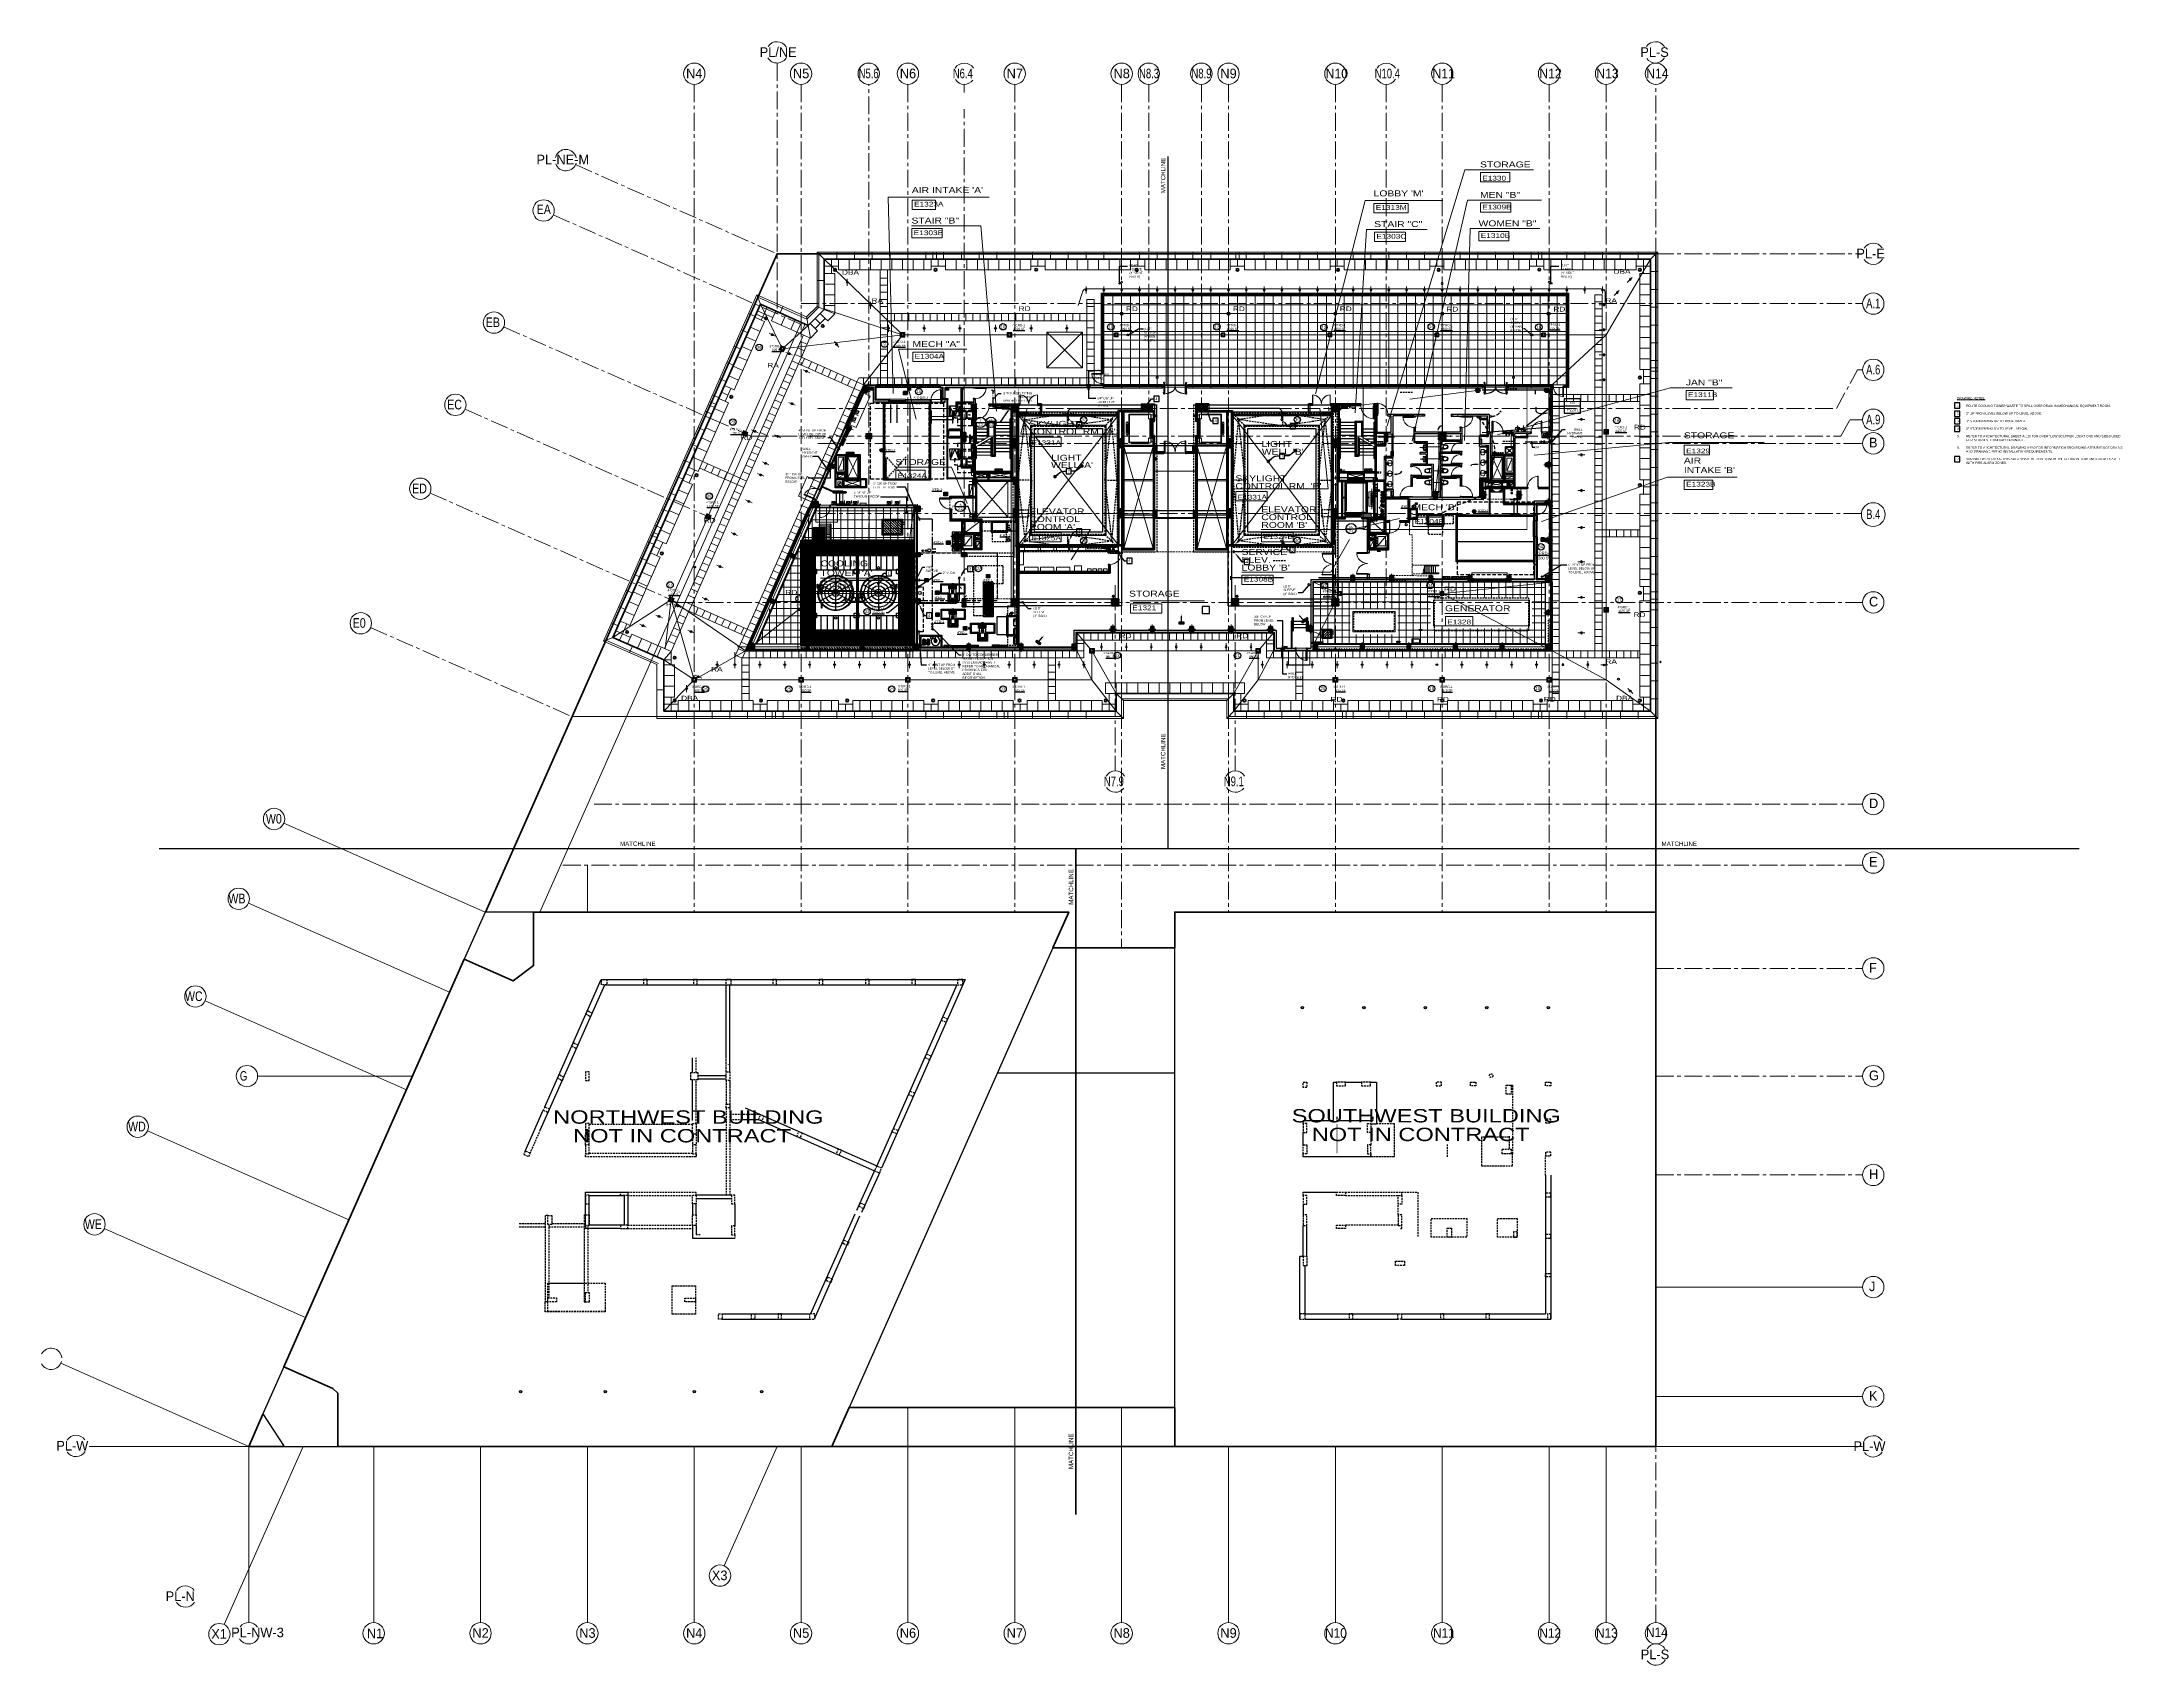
# Model space of a CAD drawing. Header units: inches. Extents: x -26500 to -19489, y -3216 to 2257.
import ezdxf
from ezdxf import colors
from ezdxf.entities.mleader import LeaderData, LeaderLine
from ezdxf.enums import TextEntityAlignment as Align
from ezdxf.math import Vec2, Vec3

# ---------------------------------------------------------------- set-up
doc = ezdxf.new("R2010")
doc.units = ezdxf.units.IN
doc.header["$LTSCALE"] = 48
doc.header["$MEASUREMENT"] = 0
for name, pattern in [('A113$0$CENTER', [2, 1.25, -0.25, 0.25, -0.25]), ('A113$0$DGN Style 2', [173.538547, 104.123128, -69.415419]), ('A113$0$DGN Style 3', [242.953966, 173.538547, -69.415419]), ('A113$0$DGN Style 4', [277.835214, 138.830838, -69.415419, 0.173539, -69.415419]), ('A113$0$DGN Style 5', [121.476983, 52.061564, -69.415419]), ('A113$0$HIDDEN2', [0.1875, 0.125, -0.0625]), ('DASHED2', [0.375, 0.25, -0.125]), ('DCW2', [1.25, 0.875, -0.125, 0.125, -0.125]), ('M2113$0$DASHED2', [0.375, 0.25, -0.125]), ('M2113$0$DASHED4', [0.1875, 0.125, -0.0625]), ('M2113$0$HIDDEN', [0.375, 0.25, -0.125]), ('M2113$0$HIDDEN2', [0.1875, 0.125, -0.0625]), ('M2113$0$HIDDEN4', [0.09375, 0.0625, -0.03125]), ('NB - PH Mezzanine_plan$0$HIDDEN2', [0.1875, 0.125, -0.0625]), ('NB - PH Mezzanine_plan$0$PHANTOM2', [1.25, 0.625, -0.125, 0.125, -0.125, 0.125, -0.125]), ('V2', [0.375, 0.25, -0.125])]:
    doc.linetypes.add(name, pattern=pattern)
doc.layers.add('A-Anno-Legn', color=8, linetype='Continuous', lineweight=18)
doc.layers.add('M2113$0$Hidden', color=8, linetype='M2113$0$HIDDEN2', lineweight=13)
for name, color, linetype in [('A-Detl-Iden', 5, 'Continuous'), ('A113$0$63', 8, 'Continuous'), ('A113$0$A roof pave', 8, 'Continuous'), ('A113$0$A-ANNO-IDEN', 8, 'Continuous'), ('A113$0$A-ANNO-PATT- 4-12', 8, 'Continuous'), ('A113$0$A-ANNO-PATT-1-12', 8, 'Continuous'), ('A113$0$A-ANNO-PATT-13-14', 8, 'Continuous'), ('A113$0$A-ANNO-WEST', 8, 'Continuous'), ('A113$0$A-COLS-13-14', 8, 'Continuous'), ('A113$0$A-COLS-COL13X', 8, 'Continuous'), ('A113$0$A-COLS-COLS13-14', 8, 'Continuous'), ('A113$0$A-DOOR', 8, 'Continuous'), ('A113$0$A-DOOR-ADA', 8, 'Continuous'), ('A113$0$A-DOOR-FRAM', 8, 'Continuous'), ('A113$0$A-DOOR-FRM1', 8, 'Continuous'), ('A113$0$A-DOOR-FULL', 8, 'Continuous'), ('A113$0$A-DOOR-SWNG', 8, 'Continuous'), ('A113$0$A-DOOR-THLD', 8, 'Continuous'), ('A113$0$A-ELEV-DDBT', 8, 'Continuous'), ('A113$0$A-EQPM-FEC', 8, 'Continuous'), ('A113$0$A-EQPM-MISC', 8, 'Continuous'), ('A113$0$A-FLOOR-THRSHD', 8, 'Continuous'), ('A113$0$A-FLOR-CATWALK', 8, 'Continuous'), ('A113$0$A-FLOR-CURB', 8, 'Continuous'), ('A113$0$A-FLOR-EVTR', 8, 'Continuous'), ('A113$0$A-FLOR-HRAL', 8, 'Continuous'), ('A113$0$A-FLOR-LEVL', 8, 'Continuous'), ('A113$0$A-FLOR-OPEN-TO-BELOW', 8, 'Continuous'), ('A113$0$A-FLOR-OPN-TO-BELOW', 8, 'Continuous'), ('A113$0$A-FLOR-OVHD', 8, 'A113$0$HIDDEN2'), ('A113$0$A-FLOR-PFIX', 8, 'Continuous'), ('A113$0$A-FLOR-SLAB', 8, 'Continuous'), ('A113$0$A-FLOR-SLEEVE', 8, 'Continuous'), ('A113$0$A-FLOR-SPCL', 8, 'Continuous'), ('A113$0$A-FLOR-SPRK', 133, 'Continuous'), ('A113$0$A-FLOR-STRCT-6-12', 8, 'Continuous'), ('A113$0$A-FLOR-STRS', 8, 'Continuous'), ('A113$0$A-GLAZ', 8, 'Continuous'), ('A113$0$A-GLAZ-FULL', 8, 'Continuous'), ('A113$0$A-GRID-1DP0-15', 8, 'Continuous'), ('A113$0$A-GRID-COLS', 8, 'Continuous'), ('A113$0$A-GRID-GRD13-14', 8, 'Continuous'), ('A113$0$A-GRID-GRDP0-14', 8, 'Continuous'), ('A113$0$A-GRID-GRDP0-15', 8, 'Continuous'), ('A113$0$A-GRID-ID13-14', 8, 'Continuous'), ('A113$0$A-GRID-IDP0-14', 8, 'Continuous'), ('A113$0$A-HVAC-RDFF', 8, 'Continuous'), ('A113$0$A-PLUMB-SLEEVE', 8, 'Continuous'), ('A113$0$A-roof cope', 8, 'Continuous'), ('A113$0$A-roof davi', 8, 'Continuous'), ('A113$0$A-roof fall', 8, 'Continuous'), ('A113$0$A-roof hral', 8, 'Continuous'), ('A113$0$A-ROOF-PAVE-X1', 8, 'Continuous'), ('A113$0$A-STRUCT-ABOVE', 8, 'Continuous'), ('A113$0$A-trellis-above', 8, 'Continuous'), ('A113$0$A-WALL-EXTR', 8, 'Continuous'), ('A113$0$A-WALL-FIRE', 8, 'Continuous'), ('A113$0$A-WALL-FULL-EXTR', 8, 'Continuous'), ('A113$0$A-WALL-FULL-INTR', 8, 'Continuous'), ('A113$0$A-WALL-INTR', 8, 'Continuous'), ('A113$0$A-WALL-OPEN-LVRS', 8, 'Continuous'), ('A113$0$A-WALL-STUD', 8, 'Continuous'), ('A113$0$bc113 - A-ANNO-SYMB', 8, 'Continuous'), ('A113$0$bp113 - A-ROOF-CRTS', 8, 'Continuous'), ('A113$0$bp113 - A-ROOF-RFDR', 8, 'Continuous'), ('A113$0$C-PROP', 8, 'Continuous'), ('A113$0$E-ELEC-WIND-WASH', 8, 'Continuous'), ('A113$0$E-PANEL', 8, 'Continuous'), ('A113$0$E-POWER-GEN', 8, 'Continuous'), ('A113$0$E-RISER-BLOCKOUT', 8, 'Continuous'), ('A113$0$E-RISER-SLEEVE', 8, 'Continuous'), ('A113$0$Items below', 8, 'Continuous'), ('A113$0$Level 12', 8, 'Continuous'), ('A113$0$Level 20', 8, 'Continuous'), ('A113$0$Level 21', 8, 'Continuous'), ('A113$0$Level 23', 8, 'Continuous'), ('A113$0$Level 25', 8, 'Continuous'), ('A113$0$Level 30', 8, 'Continuous'), ('A113$0$Level 32', 8, 'Continuous'), ('A113$0$Level 33', 8, 'Continuous'), ('A113$0$M-HVAC-DUCT', 8, 'Continuous'), ('A113$0$M-HVAC-Supp', 8, 'Continuous'), ('A113$0$M-VFC pump', 8, 'Continuous'), ('A113$0$P-Pipe', 8, 'Continuous'), ('A113$0$S-BEAM', 8, 'Continuous'), ('A113$0$S-BEAM-BELOW', 8, 'Continuous'), ('A113$0$S-BEAM-ELEV', 8, 'Continuous'), ('A113$0$tower crane', 8, 'Continuous'), ('A113$0$trellis', 8, 'Continuous'), ('ANNTEXT', 6, 'Continuous'), ('ETEXT', 6, 'Continuous'), ('F-Prot-Pipe', 133, 'Continuous'), ('F-Sprn-Pipe', 133, 'Continuous'), ('G-Anno', 6, 'Continuous'), ('M2113$0$3', 8, 'Continuous'), ('M2113$0$CLEARANCE', 8, 'M2113$0$HIDDEN2'), ('M2113$0$E-GENERATOR', 3, 'Continuous'), ('M2113$0$E-POWR-CLRN', 1, 'M2113$0$DASHED2'), ('M2113$0$E-Powr-Devc', 233, 'Continuous'), ('M2113$0$E-POWR-Panl', 233, 'Continuous'), ('M2113$0$E-POWR-XFMR', 234, 'Continuous'), ('M2113$0$E-Powr-Xfmr-Pad', 8, 'Continuous'), ('M2113$0$HCWS', 8, 'Continuous'), ('M2113$0$M-Cndw-pipe', 8, 'Continuous'), ('M2113$0$M-CONCRETE PAD', 8, 'Continuous'), ('M2113$0$M-CONT-WIRE', 12, 'M2113$0$HIDDEN'), ('M2113$0$M-CONT-WIRE @ 48', 12, 'M2113$0$HIDDEN'), ('M2113$0$M-Cwfs-Pipe-Supp', 8, 'Continuous'), ('M2113$0$M-Fuel-Pipe-Supp', 212, 'Continuous'), ('M2113$0$M-Halo-Subd', 8, 'M2113$0$HIDDEN2'), ('M2113$0$M-HATCH', 8, 'Continuous'), ('M2113$0$M-HVAC-CLEARANCE', 8, 'M2113$0$HIDDEN2'), ('M2113$0$M-HVAC-Eqpm', 8, 'Continuous'), ('M2113$0$M-HVAC-Eqpm-AHU', 8, 'Continuous'), ('M2113$0$M-HVAC-EQPM-CLEARANCE', 8, 'M2113$0$HIDDEN2'), ('M2113$0$M-HVAC-EQPM-CT', 8, 'Continuous'), ('M2113$0$M-HVAC-eqpm-cwfs', 8, 'Continuous'), ('M2113$0$M-HVAC-Eqpm-FAN', 8, 'Continuous'), ('M2113$0$M-HVAC-EQPM-HATCH', 8, 'Continuous'), ('M2113$0$M-HVAC-EQPM-HEX', 8, 'Continuous'), ('M2113$0$M-HVAC-EQPM-PUMP', 8, 'Continuous'), ('M2113$0$M-HVAC-EQPM-VFC', 8, 'Continuous'), ('M2113$0$M-HVAC-FLEX', 8, 'Continuous'), ('M2113$0$M-HVAC-flex-conn', 8, 'Continuous'), ('M2113$0$M-HVAC-Flooropening', 8, 'Continuous'), ('M2113$0$M-HVAC-HATCH', 8, 'Continuous'), ('M2113$0$M-HVAC-pad', 8, 'Continuous'), ('M2113$0$M-HVAC-Pipe', 8, 'Continuous'), ('M2113$0$M-HVAC-Pipevibration-isolation', 8, 'Continuous'), ('M2113$0$M-HVAC-Retn', 8, 'Continuous'), ('M2113$0$M-HVAC-STPR', 8, 'Continuous'), ('M2113$0$M-HVAC-Term', 94, 'Continuous'), ('M2113$0$M-HVAC-Term-Anno', 2, 'Continuous'), ('M2113$0$M-HVAC-Vent', 8, 'Continuous'), ('M2113$0$M-HVAC-vfc', 8, 'Continuous'), ('M2113$0$M-PCHW', 8, 'Continuous'), ('M2113$0$PAD', 8, 'Continuous'), ('M2113$0$PPSMBL', 8, 'Continuous'), ('M2113$0$SUMPSWEEPEROUT', 8, 'M2113$0$DASHED4'), ('NB - PH Mezzanine_plan$0$stcbeams', 1, 'NB - PH Mezzanine_plan$0$HIDDEN2'), ('NB - PH Mezzanine_plan$0$STCCOLS1', 1, 'NB - PH Mezzanine_plan$0$HIDDEN2'), ('NB - PH Mezzanine_plan$0$STCCOLS2', 1, 'NB - PH Mezzanine_plan$0$HIDDEN2'), ('NB - PH Mezzanine_plan$0$STDROPS', 1, 'NB - PH Mezzanine_plan$0$HIDDEN2'), ('NB - PH Mezzanine_plan$0$STFLSLOPE', 1, 'NB - PH Mezzanine_plan$0$HIDDEN2'), ('NB - PH Mezzanine_plan$0$STMATCHLINE', 1, 'NB - PH Mezzanine_plan$0$HIDDEN2'), ('NB - PH Mezzanine_plan$0$STMETAL1', 1, 'NB - PH Mezzanine_plan$0$HIDDEN2'), ('NB - PH Mezzanine_plan$0$STPJ', 1, 'NB - PH Mezzanine_plan$0$HIDDEN2'), ('NB - PH Mezzanine_plan$0$STPTREINF', 1, 'NB - PH Mezzanine_plan$0$HIDDEN2'), ('NB - PH Mezzanine_plan$0$STREINFB', 1, 'NB - PH Mezzanine_plan$0$HIDDEN2'), ('NB - PH Mezzanine_plan$0$STRFDRAIN', 1, 'NB - PH Mezzanine_plan$0$HIDDEN2'), ('NB - PH Mezzanine_plan$0$STSBEAMS1', 1, 'NB - PH Mezzanine_plan$0$HIDDEN2'), ('P-Anno', 6, 'Continuous'), ('P-Anno @ 96', 6, 'Continuous'), ('P-Anno-Symb', 6, 'Continuous'), ('P-Anno-Symb @ 96', 6, 'Continuous'), ('P-Anno-Text', 6, 'Continuous'), ('P-ANNOBJ', 6, 'Continuous'), ('P-Domw-Cpip', 132, 'DCW2'), ('P-Pipe-Ftng', 134, 'Continuous'), ('P-Pipe-Ftng @ 48', 134, 'Continuous'), ('P-Pipe-Ftng @ 96', 134, 'Continuous'), ('P-SANR-PIPE', 34, 'Continuous'), ('P-Sanr-Vent', 43, 'V2'), ('P-Strm-Pipe', 13, 'Continuous'), ('P-Text', 6, 'Continuous'), ('P-Text-Drain', 6, 'Continuous'), ('XREF', 7, 'Continuous'), ('XREF @ 48', 7, 'Continuous')]:
    doc.layers.add(name, color=color, linetype=linetype)
doc.styles.add('A113$0$Arial', font='arial.ttf', dxfattribs={"height": 0.076839})
doc.styles.add('A113$0$style-Arial', font='arial.ttf')
doc.styles.add('ANNTEXT', font='romans.shx')
doc.styles.add('M08', font='arial.ttf', dxfattribs={"height": 7.68})
doc.styles.add('M2113$0$ATTR', font='romans.shx', dxfattribs={"width": 0.8, "height": 0.007013})
doc.styles.add('M2113$0$MAMEP ANNO', font='arial.ttf', dxfattribs={"height": 0.101562})
doc.styles.add('M2113$0$Standard', font='simplex.shx')
doc.styles.add('MAMEP ANNO', font='arial.ttf', dxfattribs={"height": 0.078125})
doc.styles.add('NB - PH Mezzanine_plan$0$au101s01', font='AU101S01.shx')
doc.styles.add('NB - PH Mezzanine_plan$0$ROMANS', font='romans.shx', dxfattribs={"width": 0.8})
doc.styles.add('P-00-', font='arial.ttf')
doc.styles.add('P-00-JAR', font='arial.ttf')
doc.styles.add('P08', font='arial.ttf', dxfattribs={"height": 0.08})
doc.styles.add('P10', font='arial.ttf', dxfattribs={"height": 0.1})
doc.styles.get("Standard").update_dxf_attribs({"font": 'simplex.shx'})
doc.dimstyles.new('NB - PH Mezzanine_plan$0$tce_96', dxfattribs={"dimscale": 96, "dimtxt": 0.09375, "dimasz": 0.075, "dimexe": 0.075, "dimexo": 0.0625, "dimgap": 0.03125, "dimtad": 1, "dimdec": 3, "dimzin": 3, "dimdsep": 46, "dimlunit": 4, "dimtxsty": 'NB - PH Mezzanine_plan$0$ROMANS', "dimblk": 'NB - PH Mezzanine_plan$0$_ArchTick', "dimcen": 0, "dimdle": 0.075, "dimclrd": 3, "dimclre": 3, "dimclrt": 10, "dimadec": 0, "dimazin": 1, "dimtfac": 1, "dimtdec": 3, "dimtmove": 0, "dimatfit": 3, "dimldrblk": 'NB - PH Mezzanine_plan$0$_ArchTick', "dimfxl": 1, "dimtolj": 1, "dimtzin": 3, "dimlwd": -1, "dimlwe": -1, "dimarcsym": 0})
doc.dimstyles.new('STANDARD$7', dxfattribs={"dimtxt": 0.18, "dimasz": 0.125, "dimexe": 0.18, "dimexo": 0.06, "dimgap": 0.09, "dimtad": 0, "dimtih": 1, "dimtoh": 1, "dimdec": 4, "dimzin": 0, "dimdsep": 46, "dimtxsty": 'Standard', "dimcen": 0.09, "dimadec": 0, "dimazin": 0, "dimtfac": 1, "dimtdec": 4, "dimtofl": 0, "dimtmove": 0, "dimatfit": 3, "dimfxl": 1, "dimtolj": 1, "dimtzin": 0, "dimarcsym": 0})
doc.dimstyles.new('Standard_96_1', dxfattribs={"dimscale": 96, "dimtxt": 0.09375, "dimasz": 0.1175, "dimexe": 0.18, "dimexo": 0.0625, "dimgap": 0.03125, "dimtad": 0, "dimtih": 1, "dimtoh": 1, "dimdec": 4, "dimzin": 0, "dimdsep": 46, "dimlunit": 4, "dimtxsty": 'P-00-', "dimcen": 0.09, "dimclrd": 256, "dimclre": 256, "dimclrt": 256, "dimadec": 0, "dimazin": 0, "dimtfac": 1, "dimtdec": 4, "dimtofl": 0, "dimtmove": 0, "dimatfit": 3, "dimfxl": 1, "dimtolj": 1, "dimtzin": 0, "dimlwd": -1, "dimlwe": -1, "dimarcsym": 0})
pattern_1 = [(135, (2514.1373, 4685.427), (2.1213203, 2.1213203), []), (45, (2514.1373, 4685.427), (2.1213203, -2.1213203), [])]

# ---------------------------------------------------------------- blocks, each defined once
blk = doc.blocks.new('*U726')
at = {"layer": 'A113$0$tower crane', "linetype": 'A113$0$DGN Style 2', "lineweight": 0}
for p, q in [((-480, 480, 0), (480, 480, 0)), ((-480, 480, 0), (-480, -480, 0)), ((-480, 480, 0), (480, -480, 0)), ((480, 480, 0), (-480, -480, 0)), ((480, 480, 0), (480, -480, 0)), ((-480, -480, 0), (480, -480, 0))]:
    blk.add_line(p, q, dxfattribs=at)
blk = doc.blocks.new('A113$0$72dr478_3')
at = {"layer": 'A113$0$A-DOOR', "linetype": 'Continuous', "lineweight": 0, "extrusion": (0, 0, -1)}
blk.add_arc((6.9, -1.5), 36, 270, 360, dxfattribs=at)
at = {"layer": 'A113$0$A-DOOR', "linetype": 'Continuous', "lineweight": 0}
blk.add_arc((-6.9, -73.8), 36, 90, 180, dxfattribs=at)
at = {"layer": 'A113$0$A-DOOR', "linetype": 'Continuous', "lineweight": 30}
for points in [[(-42.9, -1.5), (-42.9, -3.3), (-6.9, -3.3), (-6.9, -1.5)], [(-42.9, -73.8), (-42.9, -72), (-6.9, -72), (-6.9, -73.8)]]:
    blk.add_3dface(points, dxfattribs=at)
at = {"layer": 'A113$0$A-DOOR-FRAM', "linetype": 'Continuous', "lineweight": 30}
for p, q in [((-6.9, 0), (-6.9, -1.5)), ((-6.9, 0), (-6.5, 0)), ((0, 0), (-0.4, 0)), ((0, -2.3), (0, 0)), ((-6.9, -1.5), (-4.5, -1.5)), ((-4.5, -1.5), (-4.5, -2.3)), ((-4.5, -2.3), (0, -2.3)), ((-6.9, -75.3), (-6.9, -73.8)), ((-6.9, -73.8), (-4.5, -73.8)), ((-6.9, -75.3), (-6.5, -75.3)), ((-4.5, -73.8), (-4.5, -73)), ((-4.5, -73), (0, -73)), ((0, -75.3), (-0.4, -75.3)), ((0, -73), (0, -75.3))]:
    blk.add_line(p, q, dxfattribs=at)
at = {"layer": 'A113$0$A-DOOR-FRAM', "linetype": 'Continuous', "lineweight": 13}
for p, q in [((-6.5, 0), (-6.5, -0.2)), ((-0.4, -0.2), (-0.4, 0)), ((-6.7, -0.2), (-6.7, -1.4)), ((-6.7, -0.2), (-6.5, -0.2)), ((-6.7, -1.4), (-4.3, -1.4)), ((-4.3, -1.4), (-4.3, -2.1)), ((-4.3, -2.1), (-0.2, -2.1)), ((-0.2, -0.2), (-0.4, -0.2)), ((-0.2, -2.1), (-0.2, -0.2)), ((-6.7, -75.1), (-6.7, -73.9)), ((-6.7, -73.9), (-4.3, -73.9)), ((-6.7, -75.1), (-6.5, -75.1)), ((-6.5, -75.3), (-6.5, -75.1)), ((-4.3, -73.9), (-4.3, -73.2)), ((-4.3, -73.2), (-0.2, -73.2)), ((-0.2, -75.1), (-0.4, -75.1)), ((-0.4, -75.1), (-0.4, -75.3)), ((-0.2, -73.2), (-0.2, -75.1))]:
    blk.add_line(p, q, dxfattribs=at)
blk = doc.blocks.new('A113$0$72dr478_4')
at = {"layer": 'A113$0$A-DOOR', "linetype": 'Continuous', "lineweight": 0}
blk.add_arc((1.5, 5.6), 36, 0, 90, dxfattribs=at)
at = {"layer": 'A113$0$A-DOOR', "linetype": 'Continuous', "lineweight": 0, "extrusion": (0, 0, -1)}
blk.add_arc((-73.8, 5.6), 36, 0, 90, dxfattribs=at)
at = {"layer": 'A113$0$A-DOOR', "linetype": 'Continuous', "lineweight": 30}
for points in [[(1.5, 41.6), (3.3, 41.6), (3.3, 5.6), (1.5, 5.6)], [(73.8, 41.6), (72, 41.6), (72, 5.6), (73.8, 5.6)]]:
    blk.add_3dface(points, dxfattribs=at)
at = {"layer": 'A113$0$A-DOOR-FRAM', "linetype": 'Continuous', "lineweight": 30}
for p, q in [((0, 5.6), (1.5, 5.6)), ((0, 5.6), (0, 5.2)), ((0, 0), (0, 0.4)), ((2.3, 0), (0, 0)), ((1.5, 5.6), (1.5, 3.2)), ((1.5, 3.2), (2.3, 3.2)), ((2.3, 3.2), (2.3, 0)), ((73.8, 3.2), (73, 3.2)), ((73, 3.2), (73, 0)), ((73, 0), (75.3, 0)), ((75.3, 5.6), (73.8, 5.6)), ((73.8, 5.6), (73.8, 3.2)), ((75.3, 5.6), (75.3, 5.2)), ((75.3, 0), (75.3, 0.4))]:
    blk.add_line(p, q, dxfattribs=at)
at = {"layer": 'A113$0$A-DOOR-FRAM', "linetype": 'Continuous', "lineweight": 13}
for p, q in [((0, 5.2), (0.2, 5.2)), ((0.2, 0.4), (0, 0.4)), ((0.2, 5.5), (1.4, 5.5)), ((0.2, 5.5), (0.2, 5.2)), ((0.2, 0.2), (0.2, 0.4)), ((2.1, 0.2), (0.2, 0.2)), ((1.4, 5.5), (1.4, 3.1)), ((1.4, 3.1), (2.1, 3.1)), ((2.1, 3.1), (2.1, 0.2)), ((73.9, 3.1), (73.2, 3.1)), ((73.2, 3.1), (73.2, 0.2)), ((73.2, 0.2), (75.1, 0.2)), ((75.1, 5.5), (73.9, 5.5)), ((73.9, 5.5), (73.9, 3.1)), ((75.1, 5.5), (75.1, 5.2)), ((75.3, 5.2), (75.1, 5.2)), ((75.1, 0.2), (75.1, 0.4)), ((75.1, 0.4), (75.3, 0.4))]:
    blk.add_line(p, q, dxfattribs=at)
blk = doc.blocks.new('A113$0$roof5win_22')
at = {"layer": 'A113$0$A-GLAZ', "linetype": 'Continuous', "lineweight": 30}
for p, q in [((0, 4.75), (0, 0)), ((0, 4.75), (2.5, 4.75)), ((0, 0), (2.5, 0)), ((0.8125, 5.75), (0.8125, 4.75)), ((1.6875, 5.75), (1.6875, 4.75)), ((2.5, 4.75), (2.5, 0))]:
    blk.add_line(p, q, dxfattribs=at)
at = {"layer": 'A113$0$A-GLAZ', "linetype": 'Continuous', "lineweight": 0}
for p, q in [((1.6875, 5.75), (0.8125, 5.75)), ((2.5, 0), (60, 0))]:
    blk.add_line(p, q, dxfattribs=at)
at = {"layer": 'A113$0$A-GLAZ', "linetype": 'Continuous', "lineweight": 40}
for p, q in [((1.6875, 5.75), (60.8125, 5.75)), ((2.5, 4.75), (60, 4.75))]:
    blk.add_line(p, q, dxfattribs=at)
blk = doc.blocks.new('A113$0$roof5win_23')
at = {"layer": 'A113$0$A-GLAZ', "linetype": 'Continuous', "lineweight": 30}
for p, q in [((4.75, 0), (0, 0)), ((0, 0), (0, -2.5)), ((4.75, 0), (4.75, -2.5)), ((4.75, -2.5), (0, -2.5)), ((5.75, -0.8125), (4.75, -0.8125)), ((5.75, -1.6875), (4.75, -1.6875))]:
    blk.add_line(p, q, dxfattribs=at)
at = {"layer": 'A113$0$A-GLAZ', "linetype": 'Continuous', "lineweight": 0}
for p, q in [((0, -2.5), (0, -60)), ((5.75, -1.6875), (5.75, -0.8125))]:
    blk.add_line(p, q, dxfattribs=at)
at = {"layer": 'A113$0$A-GLAZ', "linetype": 'Continuous', "lineweight": 40}
for p, q in [((4.75, -2.5), (4.75, -60)), ((5.75, -1.6875), (5.75, -60.8125))]:
    blk.add_line(p, q, dxfattribs=at)
blk = doc.blocks.new('A113$0$roof5win_24')
at = {"layer": 'A113$0$A-GLAZ', "linetype": 'Continuous', "lineweight": 30}
for p, q in [((4.8, 0), (0, 0)), ((0, 0), (0, -2.5)), ((4.8, 0), (4.8, -2.5)), ((4.8, -2.5), (0, -2.5)), ((5.8, -0.8), (4.8, -0.8)), ((5.8, -1.7), (4.8, -1.7))]:
    blk.add_line(p, q, dxfattribs=at)
at = {"layer": 'A113$0$A-GLAZ', "linetype": 'Continuous', "lineweight": 0}
for p, q in [((0, -2.5), (0, -59.2)), ((5.8, -1.7), (5.8, -0.8))]:
    blk.add_line(p, q, dxfattribs=at)
at = {"layer": 'A113$0$A-GLAZ', "linetype": 'Continuous', "lineweight": 40}
for p, q in [((4.8, -2.5), (4.8, -59.2)), ((5.8, -1.7), (5.8, -60))]:
    blk.add_line(p, q, dxfattribs=at)
blk = doc.blocks.new('A113$0$36D478_14')
at = {"layer": 'A113$0$A-DOOR', "linetype": 'Continuous', "lineweight": 0}
blk.add_arc((-4.5, 2.9), 36, 66.05452, 156.05452, dxfattribs=at)
at = {"layer": 'A113$0$A-DOOR', "linetype": 'Continuous', "lineweight": 30}
blk.add_3dface([(-37.4, 17.5), (-36.6, 19.1), (-3.7, 4.5), (-4.5, 2.9)], dxfattribs=at)
at = {"layer": 'A113$0$A-DOOR-FRAM', "linetype": 'Continuous', "lineweight": 30}
for p, q in [((-5.1, 1.5), (-4.5, 2.9)), ((-5.1, 1.5), (-4.7, 1.4)), ((-4.5, 2.9), (-2.2, 1.9)), ((-2.2, 1.9), (-1.9, 2.6)), ((-1.9, 2.6), (1, 1.3)), ((1, 1.3), (0.1, -0.7)), ((10.8, 37.2), (10.2, 35.8)), ((10.2, 35.8), (12.4, 34.8)), ((10.8, 37.2), (11.1, 37)), ((12.4, 34.8), (12.1, 34.1)), ((12.1, 34.1), (15, 32.8)), ((15, 32.8), (15.9, 34.9)), ((15.9, 34.9), (15.6, 35.1)), ((0.1, -0.7), (-0.3, -0.6))]:
    blk.add_line(p, q, dxfattribs=at)
at = {"layer": 'A113$0$A-DOOR-FRAM', "linetype": 'Continuous', "lineweight": 13}
for p, q in [((-4.9, 1.6), (-4.4, 2.7)), ((-4.9, 1.6), (-4.7, 1.5)), ((-4.7, 1.4), (-4.7, 1.5)), ((-4.4, 2.7), (-2.2, 1.7)), ((-2.2, 1.7), (-1.9, 2.4)), ((-1.9, 2.4), (0.8, 1.2)), ((0.8, 1.2), (0, -0.5)), ((10.8, 37), (10.4, 35.9)), ((10.4, 35.9), (12.6, 34.9)), ((10.8, 37), (11.1, 36.9)), ((11.1, 37), (11.1, 36.9)), ((12.6, 34.9), (12.3, 34.2)), ((12.3, 34.2), (14.9, 33)), ((14.9, 33), (15.7, 34.8)), ((15.5, 34.9), (15.6, 35.1)), ((15.7, 34.8), (15.5, 34.9)), ((-0.2, -0.5), (-0.3, -0.6)), ((0, -0.5), (-0.2, -0.5))]:
    blk.add_line(p, q, dxfattribs=at)
blk = doc.blocks.new('*U735')
at = {"layer": 'A113$0$A-FLOR-SPCL', "linetype": 'Continuous', "lineweight": 13}
for p, q in [((-5.4, 8.1), (1.8, 8.1)), ((1.8, 9.1), (2.8, 9.1)), ((1.8, -8.1), (1.8, 9.1)), ((2.8, -8.1), (2.8, 9.1)), ((1.8, -8.1), (2.8, -8.1))]:
    blk.add_line(p, q, dxfattribs=at)
blk = doc.blocks.new('*U734')
at = {"layer": 'A113$0$A-FLOR-SPCL', "linetype": 'Continuous', "lineweight": 13}
for q in [(-3.5, 8.7), (3.7, -6.6)]:
    blk.add_line((-3.5, -6.6), q, dxfattribs=at)
blk.add_blockref('*U735', (1.9, 0.5), dxfattribs=at)
blk = doc.blocks.new('*U737')
at = {"layer": 'A113$0$A-FLOR-SPCL', "linetype": 'Continuous', "lineweight": 13}
for p, q in [((-1.8, 9.1), (-2.8, 9.1)), ((-2.8, -8.1), (-2.8, 9.1)), ((-1.8, -8.1), (-1.8, 9.1)), ((5.4, 8.1), (-1.8, 8.1)), ((-1.8, -8.1), (-2.8, -8.1))]:
    blk.add_line(p, q, dxfattribs=at)
blk = doc.blocks.new('*U736')
at = {"layer": 'A113$0$A-FLOR-SPCL', "linetype": 'Continuous', "lineweight": 13}
for q in [(3.5, 8.7), (-3.7, -6.6)]:
    blk.add_line((3.5, -6.6), q, dxfattribs=at)
blk.add_blockref('*U737', (-1.9, 0.5), dxfattribs=at)
blk = doc.blocks.new('A113$0$36D478_15')
at = {"layer": 'A113$0$A-DOOR', "linetype": 'Continuous', "lineweight": 0}
blk.add_arc((0.9, 5.2), 36, 0, 90, dxfattribs=at)
at = {"layer": 'A113$0$A-DOOR', "linetype": 'Continuous', "lineweight": 30}
blk.add_3dface([(0.9, 41.2), (2.6, 41.2), (2.6, 5.2), (0.9, 5.2)], dxfattribs=at)
at = {"layer": 'A113$0$A-DOOR-FRAM', "linetype": 'Continuous', "lineweight": 30}
for p, q in [((-0.6, 5.2), (0.9, 5.2)), ((-0.6, 5.2), (-0.6, 4.9)), ((-0.6, -0.4), (-0.6, 0)), ((0.9, 5.2), (0.9, 2.8)), ((0.9, 2.8), (1.6, 2.8)), ((1.6, 2.8), (1.6, -0.4)), ((36.9, 2.8), (36.1, 2.8)), ((36.1, 2.8), (36.1, -0.4)), ((38.4, 5.2), (36.9, 5.2)), ((36.9, 5.2), (36.9, 2.8)), ((38.4, 5.2), (38.4, 4.9)), ((38.4, -0.4), (38.4, 0)), ((1.6, -0.4), (-0.6, -0.4)), ((36.1, -0.4), (38.4, -0.4))]:
    blk.add_line(p, q, dxfattribs=at)
at = {"layer": 'A113$0$A-DOOR-FRAM', "linetype": 'Continuous', "lineweight": 13}
for p, q in [((-0.6, 4.9), (-0.5, 4.9)), ((-0.5, 0), (-0.6, 0)), ((-0.5, 5.1), (0.7, 5.1)), ((-0.5, 5.1), (-0.5, 4.9)), ((-0.5, -0.2), (-0.5, 0)), ((0.7, 5.1), (0.7, 2.7)), ((0.7, 2.7), (1.5, 2.7)), ((1.5, 2.7), (1.5, -0.2)), ((37, 2.7), (36.3, 2.7)), ((36.3, 2.7), (36.3, -0.2)), ((38.2, 5.1), (37, 5.1)), ((37, 5.1), (37, 2.7)), ((38.2, 5.1), (38.2, 4.9)), ((38.4, 4.9), (38.2, 4.9)), ((38.2, -0.2), (38.2, 0)), ((38.2, 0), (38.4, 0)), ((1.5, -0.2), (-0.5, -0.2)), ((36.3, -0.2), (38.2, -0.2))]:
    blk.add_line(p, q, dxfattribs=at)
blk = doc.blocks.new('A113$0$36D478_16')
at = {"layer": 'A113$0$A-DOOR', "linetype": 'Continuous', "lineweight": 0, "extrusion": (0, 0, -1)}
blk.add_arc((6.5, -0.9), 36, 270, 360, dxfattribs=at)
at = {"layer": 'A113$0$A-DOOR', "linetype": 'Continuous', "lineweight": 30}
blk.add_3dface([(-42.5, -0.9), (-42.5, -2.6), (-6.5, -2.6), (-6.5, -0.9)], dxfattribs=at)
at = {"layer": 'A113$0$A-DOOR-FRAM', "linetype": 'Continuous', "lineweight": 30}
for p, q in [((-6.5, 0.6), (-6.5, -0.9)), ((-6.5, 0.6), (-6.1, 0.6)), ((0.4, 0.6), (0, 0.6)), ((0.4, -1.6), (0.4, 0.6)), ((-6.5, -0.9), (-4.1, -0.9)), ((-6.5, -38.4), (-6.5, -36.9)), ((-6.5, -36.9), (-4.1, -36.9)), ((-6.5, -38.4), (-6.1, -38.4)), ((-4.1, -0.9), (-4.1, -1.6)), ((-4.1, -1.6), (0.4, -1.6)), ((-4.1, -36.9), (-4.1, -36.1)), ((-4.1, -36.1), (0.4, -36.1)), ((0.4, -38.4), (0, -38.4)), ((0.4, -36.1), (0.4, -38.4))]:
    blk.add_line(p, q, dxfattribs=at)
at = {"layer": 'A113$0$A-DOOR-FRAM', "linetype": 'Continuous', "lineweight": 13}
for p, q in [((-6.4, 0.5), (-6.4, -0.7)), ((-6.4, 0.5), (-6.1, 0.5)), ((-6.1, 0.6), (-6.1, 0.5)), ((0, 0.5), (0, 0.6)), ((0.2, 0.5), (0, 0.5)), ((0.2, -1.5), (0.2, 0.5)), ((-6.4, -0.7), (-3.9, -0.7)), ((-6.4, -38.2), (-6.4, -37)), ((-6.4, -37), (-3.9, -37)), ((-6.4, -38.2), (-6.1, -38.2)), ((-6.1, -38.4), (-6.1, -38.2)), ((-3.9, -0.7), (-3.9, -1.5)), ((-3.9, -1.5), (0.2, -1.5)), ((-3.9, -37), (-3.9, -36.3)), ((-3.9, -36.3), (0.2, -36.3)), ((0.2, -38.2), (0, -38.2)), ((0, -38.2), (0, -38.4)), ((0.2, -36.3), (0.2, -38.2))]:
    blk.add_line(p, q, dxfattribs=at)
blk = doc.blocks.new('A113$0$400#_cab_2')
at = {"layer": 'A113$0$A-FLOR-EVTR', "linetype": 'Continuous', "lineweight": 0}
for p, q in [((-85.5, 19.6), (-90.5, 19.6)), ((-90.5, 19.6), (-90.5, -19.3)), ((-87.1, 13), (-88.9, 13)), ((-88.9, 13), (-88.9, -13.4)), ((-86.5, 22.5), (-88.2, 22.5)), ((-88.2, 19.6), (-88.2, 22.5)), ((-86.5, 22.5), (-87.7, 22.5)), ((-87.1, -13.4), (-87.1, 13)), ((-86.5, 19.6), (-86.5, 22.5)), ((-85.5, -19.3), (-85.5, 19.6)), ((-82.1, 48.3), (-82.1, -48.1)), ((-82.1, 48.3), (-8.1, 48.3)), ((-80.1, 46.3), (-15.1, 46.3)), ((-80.1, 46.3), (-80.1, -46.1)), ((-15.1, 46.3), (-15.1, 32.7)), ((-15.1, 32.7), (-11.5, 32.7)), ((-10.7, -33.7), (-10.7, 33.7)), ((-9.2, 33.7), (-10.7, 33.7)), ((-9.2, 0.1), (-10.7, 0.1)), ((-9.2, -33.7), (-9.2, 33.7)), ((-8.1, 48.3), (-8.1, -48.1)), ((-6.9, 45.3), (-6.9, -44.7)), ((-6.8, 45.3), (0, 45.3)), ((-3.6, -33.7), (-3.6, 33.7)), ((-2.1, 33.7), (-3.6, 33.7)), ((-2.1, 0.1), (-3.6, 0.1)), ((-2.1, -33.7), (-2.1, 33.7)), ((-90.5, -19.3), (-85.5, -19.3)), ((-88.9, -13.4), (-87.1, -13.4)), ((-88.2, -22.3), (-88.2, -19.3)), ((-86.5, -22.3), (-88.2, -22.3)), ((-86.5, -22.3), (-87.7, -22.3)), ((-86.5, -22.3), (-86.5, -19.3)), ((-82.1, -48.1), (-8.1, -48.1)), ((-80.1, -46.1), (-15.1, -46.1)), ((-15.1, -32.7), (-11.5, -32.7)), ((-15.1, -32.7), (-15.1, -46.1)), ((-9.2, -33.7), (-10.7, -33.7)), ((-6.8, -44.7), (0, -44.7)), ((-2.1, -33.7), (-3.6, -33.7))]:
    blk.add_line(p, q, dxfattribs=at)
blk = doc.blocks.new('A113$0$AFWALL_6')
at = {"layer": 'A113$0$A-FLOR-PFIX', "linetype": 'Continuous', "lineweight": 13}
for p, q in [((-23, 0), (-23.1, 0)), ((-23.1, 0), (-23.1, 0)), ((-23.1, 0), (-23.1, 0)), ((-15, 7.4), (-1.2, 7.4)), ((-14.9, 7), (0, 7)), ((-14.9, 5.5), (-12.8, 5.5)), ((-9.1, 1.6), (-9.2, 1.6)), ((-9, 0), (-9, 0)), ((-9, 0), (-8.9, 0)), ((-8.9, 0), (-9, 0)), ((-7.8, 1.6), (-7.7, 1.6)), ((-7.7, 1.6), (-7.7, 1.6)), ((-7.7, 1.6), (-7.7, 1.6)), ((-1.3, 0), (-1.2, 0)), ((-1.2, 3.5), (-1.2, 7.4)), ((-1.2, 7.4), (-1.2, 5.7)), ((-1.2, 7.4), (0, 7.4)), ((-1.2, 5.5), (-1.2, 5.7)), ((-1.2, 5), (-1.2, 5.5)), ((-1.2, 4.4), (-1.2, 5)), ((-1.2, 4.4), (-1.2, 3.1)), ((-1.2, 3.3), (-1.2, 3.5)), ((-1.2, 2.6), (-1.2, 3.3)), ((-1.2, 3.1), (-1.2, 2.8)), ((-1.2, 2.8), (-1.2, 2.6)), ((-1.2, 1.6), (-1.2, 2.6)), ((-1.2, 2.6), (-1.2, 2.5)), ((-1.2, 1.7), (-1.2, 2.5)), ((-1.2, 0.9), (-1.2, 1.7)), ((-1.2, 1.5), (-1.2, 1.6)), ((-1.2, 1.6), (-1.2, 1.6)), ((-1.2, 1.4), (-1.2, 1.5)), ((-1.2, 0.9), (-1.2, 1.4)), ((-1.2, 0.5), (-1.2, 0.9)), ((-1.2, 0), (-1.2, 0.9)), ((-1.2, 0), (-1.2, 0.5)), ((-1.2, -0.5), (-1.2, 0)), ((-1.2, -0.9), (-1.2, 0)), ((-0.6, 0), (0, 0)), ((0.6, 0), (-0.6, 0)), ((0, 7), (0, 7.4)), ((0, 7.4), (0, 5.9)), ((0, 7), (0, 0)), ((0, 5.6), (0, 5.9)), ((0, 5.1), (0, 5.6)), ((0, 4.4), (0, 5.1)), ((0, 4.4), (0, 3.1)), ((0, 3.1), (0, 2.9)), ((0, 2.9), (0, 2.7)), ((0, 2.7), (0, 2.6)), ((0, 1.8), (0, 2.6)), ((0, 1), (0, 1.8)), ((0, 0), (0, 1)), ((0, -1), (0, 0)), ((0, -7), (0, 0)), ((-23.1, 0), (-23.1, 0)), ((-15, -7.4), (-1.2, -7.4)), ((-14.9, -5.5), (-12.8, -5.5)), ((-14.9, -7), (0, -7)), ((-9.1, -1.6), (-9.2, -1.6)), ((-1.2, -0.9), (-1.2, -0.5)), ((-1.2, -1.4), (-1.2, -0.9)), ((-1.2, -1.7), (-1.2, -0.9)), ((-1.2, -1.5), (-1.2, -1.4)), ((-1.2, -1.6), (-1.2, -1.5)), ((-1.2, -1.6), (-1.2, -1.6)), ((-1.2, -2.6), (-1.2, -1.6)), ((-1.2, -2.5), (-1.2, -1.7)), ((-1.2, -2.5), (-1.2, -2.6)), ((-1.2, -2.6), (-1.2, -2.8)), ((-1.2, -3.3), (-1.2, -2.6)), ((-1.2, -2.8), (-1.2, -3.1)), ((-1.2, -4.4), (-1.2, -3.1)), ((-1.2, -3.5), (-1.2, -3.3)), ((-1.2, -3.5), (-1.2, -7.4)), ((-1.2, -5), (-1.2, -4.4)), ((-1.2, -5.5), (-1.2, -5)), ((-1.2, -5.7), (-1.2, -5.5)), ((-1.2, -7.4), (-1.2, -5.7)), ((-1.2, -7.4), (0, -7.4)), ((0, -1.8), (0, -1)), ((0, -2.6), (0, -1.8)), ((0, -2.6), (0, -2.7)), ((0, -2.7), (0, -2.9)), ((0, -2.9), (0, -3.1)), ((0, -4.4), (0, -3.1)), ((0, -5.1), (0, -4.4)), ((0, -5.6), (0, -5.1)), ((0, -5.9), (0, -5.6)), ((0, -7.4), (0, -5.9)), ((0, -7), (0, -7.4))]:
    blk.add_line(p, q, dxfattribs=at)
for centre, radius, start, end in [((-18.8, 0), 6.25, 116.98019, 180), ((-18.8, 0), 6.25, 180, 243.01981), ((-18.8, 0), 5.88, 116.88099, 180), ((-18.8, 0), 5.88, 180, 243.11901), ((-18.8, 0), 4.38, 116.34294, 180), ((-18.8, 0), 4.38, 180, 243.65706), ((-14.9, -5.7), 13.1, 90.31471, 120.42862), ((-14.9, -6), 13, 89.99989, 120.15939), ((-14.9, -6), 13, 90, 120.1595), ((-14.9, -6), 11.5, 97.14547, 120.38259), ((-14.9, -6), 11.5, 90, 97.14547), ((-15, -0.2), 7.54, 45.5539, 89.85726), ((-12.8, 2), 3.5, 13.56577, 90.35592), ((-15, -0.2), 7.54, 13.72584, 45.5539), ((-19, 0), 10, 0, 16.38537), ((-19, 0), 10, 343.61463, 0), ((-14.9, 5.7), 13.1, 239.57138, 269.68529), ((-14.9, 6), 13, 239.8405, 270), ((-14.9, 6), 13, 239.84061, 270.00011), ((-14.9, 6), 11.5, 239.6174, 262.85453), ((-14.9, 6), 11.5, 262.85453, 270), ((-15, 0.2), 7.54, 270.14274, 314.4461), ((-12.8, -2), 3.5, 269.64408, 346.43423), ((-15, 0.2), 7.54, 314.4461, 346.27416)]:
    blk.add_arc(centre, radius, start, end, dxfattribs=at)
for p in [(-1.2, 1.6), (-1.2, 0), (0, 0), (-1.2, -1.6)]:
    blk.add_point(p, dxfattribs=at)
blk = doc.blocks.new('A113$0$AFWALL_7')
at = {"layer": 'A113$0$A-FLOR-PFIX', "linetype": 'Continuous', "lineweight": 13}
for p, q in [((-0.6, 0), (0.6, 0)), ((0, 7), (0, 7.4)), ((0, 7.4), (0, 5.9)), ((1.2, 7.4), (0, 7.4)), ((0, 7), (0, 0)), ((14.9, 7), (0, 7)), ((0, 5.6), (0, 5.9)), ((0, 5.1), (0, 5.6)), ((0, 4.4), (0, 5.1)), ((0, 4.4), (0, 3.1)), ((0, 3.1), (0, 2.9)), ((0, 2.9), (0, 2.7)), ((0, 2.7), (0, 2.6)), ((0, 1.8), (0, 2.6)), ((0, 1), (0, 1.8)), ((0, 0), (0, 1)), ((0, -1), (0, 0)), ((0, -7), (0, 0)), ((0.6, 0), (0, 0)), ((1.2, 3.5), (1.2, 7.4)), ((1.2, 7.4), (1.2, 5.7)), ((15, 7.4), (1.2, 7.4)), ((1.2, 5.5), (1.2, 5.7)), ((1.2, 5), (1.2, 5.5)), ((1.2, 4.4), (1.2, 5)), ((1.2, 4.4), (1.2, 3.1)), ((1.2, 3.3), (1.2, 3.5)), ((1.2, 2.6), (1.2, 3.3)), ((1.2, 3.1), (1.2, 2.8)), ((1.2, 2.8), (1.2, 2.6)), ((1.2, 1.6), (1.2, 2.6)), ((1.2, 2.6), (1.2, 2.5)), ((1.2, 1.7), (1.2, 2.5)), ((1.2, 0.9), (1.2, 1.7)), ((1.2, 1.5), (1.2, 1.6)), ((1.2, 1.6), (1.2, 1.6)), ((1.2, 1.4), (1.2, 1.5)), ((1.2, 0.9), (1.2, 1.4)), ((1.2, 0.5), (1.2, 0.9)), ((1.2, 0), (1.2, 0.9)), ((1.2, 0), (1.2, 0.5)), ((1.2, -0.5), (1.2, 0)), ((1.3, 0), (1.2, 0)), ((1.2, -0.9), (1.2, 0)), ((7.8, 1.6), (7.7, 1.6)), ((7.7, 1.6), (7.7, 1.6)), ((7.7, 1.6), (7.7, 1.6)), ((9, 0), (8.9, 0)), ((8.9, 0), (9, 0)), ((9, 0), (9, 0)), ((9.1, 1.6), (9.2, 1.6)), ((14.9, 5.5), (12.8, 5.5)), ((23, 0), (23.1, 0)), ((23.1, 0), (23.1, 0)), ((23.1, 0), (23.1, 0)), ((0, -1.8), (0, -1)), ((0, -2.6), (0, -1.8)), ((0, -2.6), (0, -2.7)), ((0, -2.7), (0, -2.9)), ((0, -2.9), (0, -3.1)), ((0, -4.4), (0, -3.1)), ((0, -5.1), (0, -4.4)), ((0, -5.6), (0, -5.1)), ((0, -5.9), (0, -5.6)), ((0, -7.4), (0, -5.9)), ((0, -7), (0, -7.4)), ((14.9, -7), (0, -7)), ((1.2, -7.4), (0, -7.4)), ((1.2, -0.9), (1.2, -0.5)), ((1.2, -1.4), (1.2, -0.9)), ((1.2, -1.7), (1.2, -0.9)), ((1.2, -1.5), (1.2, -1.4)), ((1.2, -1.6), (1.2, -1.5)), ((1.2, -1.6), (1.2, -1.6)), ((1.2, -2.6), (1.2, -1.6)), ((1.2, -2.5), (1.2, -1.7)), ((1.2, -2.5), (1.2, -2.6)), ((1.2, -2.6), (1.2, -2.8)), ((1.2, -3.3), (1.2, -2.6)), ((1.2, -2.8), (1.2, -3.1)), ((1.2, -4.4), (1.2, -3.1)), ((1.2, -3.5), (1.2, -3.3)), ((1.2, -3.5), (1.2, -7.4)), ((1.2, -5), (1.2, -4.4)), ((1.2, -5.5), (1.2, -5)), ((1.2, -5.7), (1.2, -5.5)), ((1.2, -7.4), (1.2, -5.7)), ((15, -7.4), (1.2, -7.4)), ((9.1, -1.6), (9.2, -1.6)), ((14.9, -5.5), (12.8, -5.5)), ((23.1, 0), (23.1, 0))]:
    blk.add_line(p, q, dxfattribs=at)
at = {"layer": 'A113$0$A-FLOR-PFIX', "linetype": 'Continuous', "lineweight": 13, "extrusion": (0, 0, -1)}
for centre, radius, start, end in [((-15, -0.2), 7.54, 13.72584, 45.5539), ((-19, 0), 10, 360, 16.38537), ((-19, 0), 10, 343.61463, 360), ((-12.8, 2), 3.5, 13.56577, 90.35592), ((-15, -0.2), 7.54, 45.5539, 89.85726), ((-14.9, -6), 13, 89.99989, 120.15939), ((-14.9, -6), 13, 90, 120.1595), ((-14.9, -6), 11.5, 90, 97.14547), ((-14.9, -5.7), 13.1, 90.31471, 120.42862), ((-14.9, -6), 11.5, 97.14547, 120.38259), ((-18.8, 0), 4.38, 116.34294, 180), ((-18.8, 0), 4.38, 180, 243.65706), ((-18.8, 0), 5.88, 116.88099, 180), ((-18.8, 0), 5.88, 180, 243.11901), ((-18.8, 0), 6.25, 116.98019, 180), ((-18.8, 0), 6.25, 180, 243.01981), ((-15, 0.2), 7.54, 314.4461, 346.27416), ((-12.8, -2), 3.5, 269.64408, 346.43423), ((-15, 0.2), 7.54, 270.14274, 314.4461), ((-14.9, 6), 13, 239.8405, 270), ((-14.9, 6), 13, 239.84061, 270.00011), ((-14.9, 6), 11.5, 262.85453, 270), ((-14.9, 5.7), 13.1, 239.57138, 269.68529), ((-14.9, 6), 11.5, 239.6174, 262.85453)]:
    blk.add_arc(centre, radius, start, end, dxfattribs=at)
at = {"layer": 'A113$0$A-FLOR-PFIX', "linetype": 'Continuous', "lineweight": 13}
for p in [(0, 0), (1.2, 1.6), (1.2, 0), (1.2, -1.6)]:
    blk.add_point(p, dxfattribs=at)
blk = doc.blocks.new('A113$0$WASHBR_2')
at = {"layer": 'A113$0$A-FLOR-PFIX', "linetype": 'Continuous', "lineweight": 13}
for p, q in [((-11.7, 0.5), (-11.6, 0.7)), ((-11.7, 0.4), (-11.7, 0.5)), ((-11.7, 0.2), (-11.7, 0.4)), ((-11.7, 0.1), (-11.7, 0.2)), ((-11.7, 0.1), (-11.5, 0.1)), ((-11.7, -0.1), (-11.7, 0.1)), ((-11.6, 0.7), (-11.5, 0.8)), ((-11.5, 0.8), (-11.4, 1)), ((-11.5, 0.2), (-11.4, 0.4)), ((-11.5, 0.1), (-11.5, 0.2)), ((-11.5, 0.1), (-11.5, -0.1)), ((-11.5, 0.1), (-11.1, 0.1)), ((-11.4, 1), (-11.3, 1.1)), ((-11.4, 0.5), (-11.3, 0.7)), ((-11.4, 0.4), (-11.4, 0.5)), ((-11.3, 1.1), (-11.2, 1.2)), ((-11.3, 0.8), (-11.1, 1)), ((-11.3, 0.7), (-11.3, 0.8)), ((-11.2, 1.4), (-11.1, 1.5)), ((-11.2, 1.2), (-11.2, 1.4)), ((-11.1, 1.5), (-11, 1.7)), ((-11.1, 1), (-11, 1.2)), ((-11.1, 0.1), (-10.5, 0.1)), ((-11, 1.7), (-10.9, 1.9)), ((-11, 1.2), (-10.9, 1.4)), ((-10.9, 1.9), (-10.7, 2)), ((-10.9, 1.4), (-10.7, 1.7)), ((-10.7, 2), (-10.6, 2.2)), ((-10.7, 1.7), (-10.4, 2)), ((-10.6, 2.2), (-10.5, 2.4)), ((-10.5, 2.4), (-10.4, 2.7)), ((-9.7, 1.2), (-10.5, 0.1)), ((-10.3, 0.1), (-10.5, 0.1)), ((-10.5, 0.1), (-9.7, -1.1)), ((-10.5, 0.1), (-9.7, 0.1)), ((-10.4, 2.7), (-10.2, 2.9)), ((-10.4, 2), (-10.2, 2.4)), ((-10.2, 0.1), (-10.3, 0.1)), ((-10.2, 2.9), (-10.1, 3.2)), ((-10.2, 2.4), (-9.9, 2.8)), ((-10.1, 0.1), (-10.2, 0.1)), ((-10.1, 3.2), (-9.9, 3.5)), ((-10, 0.1), (-10.1, 0.1)), ((-10.1, 0.1), (-10.1, 0.1)), ((-9.9, 0.1), (-10, 0.1)), ((-9.9, 3.5), (-9.8, 3.7)), ((-9.9, 2.8), (-9.7, 3.1)), ((-9.8, 0.1), (-9.9, 0.1)), ((-9.8, 3.7), (-9.6, 4)), ((-9.7, 0.1), (-9.8, 0.1)), ((-8.8, 9), (-9.7, 1.6)), ((-9.1, 8.9), (-9.7, 1.6)), ((-9.7, 3.1), (-9.4, 3.5)), ((-9.7, -1.4), (-9.7, 1.6)), ((-9.6, 0.1), (-9.7, 0.1)), ((-9.6, 4), (-9.4, 4.3)), ((-9.5, 0.1), (-9.6, 0.1)), ((-9.4, 0.1), (-9.5, 0.1)), ((-9.4, 4.3), (-9.3, 4.6)), ((-9.2, 0.1), (-9.4, 0.1)), ((-9.1, 0.1), (-9.2, 0.1)), ((-9.1, 8.9), (-9.1, 9)), ((-9.1, 9), (-9.1, 9)), ((-9.1, 9), (-9.1, 9)), ((-9.1, 9), (-9, 9)), ((-9, 8.9), (-9.1, 8.9)), ((-9.1, 8.9), (-9.1, 8.9)), ((-8.9, 0.1), (-9.1, 0.1)), ((-9, 9), (-9, 9)), ((-9, 9), (-9, 9)), ((-9, 9), (-8.9, 9)), ((-8.9, 8.9), (-9, 8.9)), ((-9, 8.9), (-9, 8.9)), ((-9, 8.9), (-9, 8.9)), ((-9, 8.9), (-9, 8.9)), ((-9, 7.7), (-9, 7.8)), ((-9, 7.8), (-9, 7.8)), ((-9, 7.8), (-9, 7.8)), ((-9, 7.8), (-9, 7.8)), ((-9, 7.8), (-8.9, 7.8)), ((-9, 7.6), (-9, 7.7)), ((-9, 7.7), (-9, 7.7)), ((-8.9, 7.5), (-9, 7.6)), ((-8.8, 9), (-8.9, 9)), ((-8.9, 9), (-8.9, 9)), ((-8.9, 9), (-8.9, 8.9)), ((-8.9, 9), (-8.9, 9)), ((-8.9, 9), (-8.8, 9)), ((-8.9, 7.8), (-8.9, 7.8)), ((-8.9, 7.8), (-8.9, 7.8)), ((-8.9, 7.8), (-8.8, 7.8)), ((-8.7, 0.1), (-8.9, 0.1)), ((-8.7, 9), (-8.8, 9)), ((-8.8, 9), (-8.8, 9)), ((-8.8, 9), (-8.8, 9)), ((-8.8, 9), (-8.7, 9)), ((-8.8, 7.8), (-8.8, 7.9)), ((-8.8, 7.9), (-8.7, 7.9)), ((-8.7, 9), (-8.6, 9.1)), ((-8.6, 9), (-8.7, 9)), ((-8.7, 9), (-8.7, 9)), ((-8.7, 9), (-8.7, 9)), ((-8.7, 7.9), (-8.7, 7.9)), ((-8.7, 7.9), (-8.7, 7.9)), ((-8.7, 7.9), (-8.6, 7.9)), ((-8.5, 0.1), (-8.7, 0.1)), ((-8.5, 9.1), (-8.6, 9.1)), ((-8.6, 9.1), (-8.6, 9)), ((-8.6, 9.1), (-8.5, 9.1)), ((-8.6, 7.9), (-8.5, 8)), ((-8.6, 7.9), (-8.6, 7.9)), ((-8.6, 7.9), (-8.6, 7.9)), ((-8.4, 9.1), (-8.5, 9.1)), ((-8.5, 9.1), (-8.5, 9.1)), ((-8.5, 9.1), (-8.5, 9.1)), ((-8.5, 9.1), (-8.3, 9.1)), ((-8.5, 8), (-8.5, 8)), ((-8.5, 8), (-8.4, 8)), ((-8.2, 0.1), (-8.5, 0.1)), ((-8.3, 9.1), (-8.4, 9.1)), ((-8.4, 9.1), (-8.4, 9.1)), ((-8.4, 8), (-8.4, 8)), ((-8.4, 8), (-8.3, 8)), ((-8.2, 9.1), (-8.3, 9.1)), ((-8.3, 9.1), (-8.3, 9.1)), ((-8.3, 9.1), (-8, 9.1)), ((-8.3, 8), (-8.3, 8)), ((-8.3, 8), (-8.2, 8)), ((-8.1, 9.1), (-8.2, 9.1)), ((-8.2, 9.1), (-8.2, 9.1)), ((-8.2, 8), (-8.2, 8)), ((-8.2, 8), (-8.1, 8)), ((-7.9, 0.1), (-8.2, 0.1)), ((-8, 9.1), (-8.1, 9.1)), ((-8.1, 9.1), (-8.1, 9.1)), ((-8.1, 9.1), (-8.1, 9.1)), ((-8.1, 8), (-8.1, 8)), ((-8.1, 8), (-8.1, 8)), ((-8.1, 8), (-8, 8)), ((-7.9, 9.1), (-8, 9.1)), ((-8, 9.1), (-8, 9.1)), ((-8, 9.1), (-7.7, 9.1)), ((-8, 8), (-8, 8)), ((-8, 8), (-7.9, 7.9)), ((-7.8, 9.1), (-7.9, 9.1)), ((-7.9, 7.9), (-7.9, 7.9)), ((-7.9, 7.9), (-7.8, 7.9)), ((-7.6, 0.1), (-7.9, 0.1)), ((-7.8, 9), (-7.8, 9.1)), ((-7.7, 9), (-7.8, 9)), ((-7.8, 7.9), (-7.7, 7.9)), ((-7.7, 9.1), (-7.3, 9.1)), ((-7.6, 9), (-7.7, 9)), ((-7.7, 9), (-7.7, 9)), ((-7.7, 7.9), (-7.7, 7.9)), ((-7.7, 7.9), (-7.6, 7.9)), ((-7.5, 9), (-7.6, 9)), ((-7.6, 9), (-7.6, 9)), ((-7.6, 7.9), (-7.6, 7.9)), ((-7.6, 7.9), (-7.5, 7.8)), ((-7.2, 0.1), (-7.6, 0.1)), ((-7.5, 8.9), (-7.5, 9)), ((-7.4, 8.9), (-7.5, 8.9)), ((-7.5, 7.8), (-7.5, 7.8)), ((-7.5, 7.8), (-7.4, 7.8)), ((-7.3, 8.9), (-7.4, 8.9)), ((-7.4, 8.9), (-7.4, 8.9)), ((-7.4, 7.8), (-7.4, 7.8)), ((-7.4, 7.8), (-7.3, 7.8)), ((-7.3, 9.1), (-6.8, 9.1)), ((-7.2, 8.9), (-7.3, 8.9)), ((-7.3, 7.8), (-7.2, 7.8)), ((-7.1, 8.9), (-7.2, 8.9)), ((-7.2, 8.9), (-7.2, 8.9)), ((-7.2, 7.8), (-7.2, 7.7)), ((-7.2, 7.7), (-7.1, 7.7)), ((-6.8, 0.1), (-7.2, 0.1)), ((-7, 8.8), (-7.1, 8.9)), ((-7.1, 7.7), (-7.1, 7.7)), ((-7.1, 7.7), (-7, 7.7)), ((-6.9, 8.8), (-7, 8.8)), ((-7, 8.8), (-7, 8.8)), ((-7, 7.7), (-6.9, 7.7)), ((-6.8, 8.8), (-6.9, 8.8)), ((-6.9, 7.7), (-6.9, 7.7)), ((-6.9, 7.7), (-6.8, 7.7)), ((-6.8, 9.1), (-6.3, 9.2)), ((-6.7, 8.8), (-6.8, 8.8)), ((-6.8, 7.7), (-6.7, 7.7)), ((-6.4, 0.1), (-6.8, 0.1)), ((-6.6, 8.8), (-6.7, 8.8)), ((-6.7, 7.7), (-6.7, 7.7)), ((-6.7, 7.7), (-6.6, 7.7)), ((-6.5, 8.8), (-6.6, 8.8)), ((-6.6, 7.7), (-6.5, 7.7)), ((-6.3, 8.8), (-6.5, 8.8)), ((-6.5, 7.7), (-6.4, 7.7)), ((-6.4, 7.7), (-6.4, 7.7)), ((-6.4, 7.7), (-6.3, 7.7)), ((-6, 0.1), (-6.4, 0.1)), ((-6.3, 9.2), (-5.6, 9.2)), ((-6.1, 8.8), (-6.3, 8.8)), ((-6.3, 7.7), (-6.2, 7.7)), ((-6.2, 7.7), (-6.1, 7.7)), ((-5.8, 8.8), (-6.1, 8.8)), ((-6.1, 7.7), (-5.9, 7.6)), ((-5.6, 0.1), (-6, 0.1)), ((-5.9, 7.6), (-5.8, 7.6)), ((-5.5, 8.8), (-5.8, 8.8)), ((-5.8, 7.6), (-5.7, 7.6)), ((-5.7, 7.6), (-5.6, 7.5)), ((-5.6, 9.2), (-4.8, 9.2)), ((-5.6, 7.5), (-5.5, 7.4)), ((-5.2, 0.1), (-5.6, 0.1)), ((-4.6, 8.8), (-5.5, 8.8)), ((-5.5, 7.4), (-5.3, 7.3)), ((-5.3, 7.3), (-4.9, 6.9)), ((-5.3, 7.3), (-5.2, 7.2)), ((-5.2, 7.2), (-5.1, 7)), ((-4.8, 0.1), (-5.2, 0.1)), ((-5.1, 7), (-5, 6.9)), ((-2.4, 6.9), (-5.1, 6.9)), ((-5, 6.9), (-2.4, 6.9)), ((-5, 6.9), (-4.9, 6.6)), ((-4.9, 6.6), (-4.8, 6.4)), ((-4.8, 9.2), (-3.8, 9.2)), ((-4.8, 6.4), (-4.7, 6)), ((-4.4, 0), (-4.8, 0.1)), ((-4.7, 6), (-4.7, 5.7)), ((-4.7, 5.7), (-4.6, 5.3)), ((-3.8, 8.9), (-4.6, 8.8)), ((-4.6, 5.3), (-4.6, 4.8)), ((-4.6, 4.8), (-4.5, 4.3)), ((-4.5, 4.3), (-4.5, 3.6)), ((-4.5, 3.6), (-4.5, 2.9)), ((-4.5, 2.9), (-4.5, 2.1)), ((-4.5, 2.1), (-4.5, 1.1)), ((-4.5, 1.1), (-4.5, 0.1)), ((-4.5, -3), (-4.5, 0.1)), ((-4, 0), (-4.4, 0)), ((-4.3, 4), (-4.3, -3.9)), ((-4.3, 0.1), (-3.3, 0)), ((-3.7, 0), (-4, 0)), ((-3.8, 9.2), (-2.7, 9.2)), ((-3.2, 8.9), (-3.8, 8.9)), ((-3.3, 0), (-3.7, 0)), ((-3.3, 0), (-2.6, 0)), ((-3, 0), (-3.3, 0)), ((-2.7, 8.9), (-3.2, 8.9)), ((-2.7, 0), (-3, 0)), ((-2.7, 9.2), (-1.4, 9.1)), ((-2.2, 8.9), (-2.7, 8.9)), ((-2.4, 0), (-2.7, 0)), ((-2.6, 0), (-2, 0)), ((-1.9, 6.8), (-2.4, 6.9)), ((-2.2, 0), (-2.4, 0)), ((-1.6, 9), (-2.2, 8.9)), ((-2, 0), (-2.2, 0)), ((-2, 0), (-1.6, 0)), ((-1.8, 0), (-2, 0)), ((-1.4, 6.6), (-1.9, 6.8)), ((-1.7, 0), (-1.8, 0)), ((-1.6, 0), (-1.7, 0)), ((-0.9, 9), (-1.6, 9)), ((-1.4, 0), (-1.6, 0)), ((-1.6, 0), (-1.3, 0)), ((-1.4, 9.1), (0, 9)), ((-1, 6.3), (-1.4, 6.6)), ((-1.3, 0), (-1.4, 0)), ((-1.3, 0), (-1.1, 0)), ((-1.2, 0), (-1.3, 0)), ((-1.1, 0), (-1.2, 0)), ((-1.1, 0), (-1, 0)), ((-1, 0), (-1.1, 0)), ((-1, 6.3), (-1, 6.3)), ((-0.7, 5.9), (-1, 6.3)), ((-0.9, 0), (-1, 0)), ((-1, 0), (-0.9, 0)), ((0, 9), (-0.9, 9)), ((-0.9, 0), (-0.9, 0)), ((-0.9, 0), (-0.9, 0)), ((-0.9, 0), (-0.8, 0)), ((-0.8, 0), (-0.9, 0)), ((-0.8, 0), (-0.7, 0)), ((-0.6, 0), (-0.8, 0)), ((-0.5, 5.3), (-0.7, 5.9)), ((0, 1.5), (-0.7, 1.5)), ((-0.7, 0), (-0.6, 0)), ((-0.6, 0), (-0.5, 0)), ((-0.6, 0), (-0.6, 0)), ((-0.5, 0), (-0.6, 0)), ((-0.4, 4.9), (-0.5, 5.3)), ((-0.5, 0), (-0.5, 0)), ((-0.5, 0), (-0.4, 0)), ((-0.4, 0), (-0.5, 0)), ((-0.4, 0), (-0.4, 4.9)), ((-0.4, 4.9), (-0.4, 0)), ((-0.4, -4.8), (-0.4, 0)), ((-0.4, 0), (-0.4, -4.8)), ((-0.4, 0), (-0.4, 0)), ((-0.4, 0), (-0.4, 0)), ((-0.4, 0), (-0.3, 0)), ((-0.3, 0), (-0.4, 0)), ((-0.4, 0), (-0.4, 0)), ((-0.3, 0), (-0.3, 0)), ((-0.3, 0), (-0.3, 0)), ((0, 9), (0, -9)), ((0, 9), (0, 3.8)), ((0, 3.8), (0, 3.8)), ((0, 3.8), (0, 3.7)), ((0, 3.7), (0, 3.7)), ((0, 3.7), (0, 3.6)), ((0, 3.6), (0, 3.5)), ((0, 3.5), (0, 3.4)), ((0, 3.4), (0, 3.3)), ((0, 3.3), (0, 3.2)), ((0, 3.2), (0, 3)), ((0, 3), (0, 2.8)), ((0, 2.8), (0, 2.6)), ((0, 2.6), (0, 2.3)), ((0, 2.3), (0, 2.1)), ((0, 2.1), (0, 1.8)), ((0, 1.8), (0, 1.5)), ((0, 1.5), (0, -1.5)), ((0, 1.5), (0, 1.5)), ((-11.7, -0.2), (-11.7, -0.1)), ((-11.6, -0.4), (-11.7, -0.2)), ((-11.6, -0.6), (-11.6, -0.4)), ((-11.5, -0.7), (-11.6, -0.6)), ((-11.5, -0.1), (-11.4, -0.3)), ((-11.4, -0.9), (-11.5, -0.7)), ((-11.4, -0.3), (-11.4, -0.4)), ((-11.4, -0.4), (-11.3, -0.6)), ((-11.3, -1.1), (-11.4, -0.9)), ((-11.3, -0.6), (-11.3, -0.7)), ((-11.3, -0.7), (-11.1, -0.9)), ((-11.1, -1.3), (-11.3, -1.1)), ((-11.1, -0.9), (-11, -1.1)), ((-11, -1.6), (-11.1, -1.3)), ((-11, -1.1), (-10.9, -1.3)), ((-10.8, -1.8), (-11, -1.6)), ((-10.9, -1.3), (-10.7, -1.6)), ((-10.7, -2.1), (-10.8, -1.8)), ((-10.7, -1.6), (-10.4, -1.9)), ((-10.5, -2.3), (-10.7, -2.1)), ((-10.3, -2.6), (-10.5, -2.3)), ((-10.4, -1.9), (-10.2, -2.3)), ((-10.2, -2.9), (-10.3, -2.6)), ((-10.2, -2.3), (-9.9, -2.6)), ((-10, -3.1), (-10.2, -2.9)), ((-9.9, -3.4), (-10, -3.1)), ((-9.9, -2.6), (-9.7, -3)), ((-9.7, -3.6), (-9.9, -3.4)), ((-9.1, -8.8), (-9.7, -1.4)), ((-8.9, -8.9), (-9.7, -1.4)), ((-9.7, -3), (-9.4, -3.4)), ((-9.6, -3.8), (-9.7, -3.6)), ((-9.5, -4), (-9.6, -3.8)), ((-9.4, -4.2), (-9.5, -4)), ((-9.3, -4.4), (-9.4, -4.2)), ((-9, -8.8), (-9.1, -8.8)), ((-9.1, -8.8), (-9.1, -8.8)), ((-9.1, -8.8), (-9.1, -8.8)), ((-9.1, -8.8), (-9.1, -8.8)), ((-9.1, -8.8), (-9.1, -8.8)), ((-9.1, -8.8), (-9.1, -8.9)), ((-9.1, -8.9), (-9.1, -8.9)), ((-9.1, -8.9), (-9, -8.9)), ((-9, -7.4), (-9, -7.5)), ((-9, -7.5), (-9, -7.6)), ((-9, -7.6), (-9, -7.6)), ((-9, -7.6), (-9, -7.6)), ((-9, -7.6), (-9, -7.7)), ((-9, -7.7), (-9, -7.7)), ((-9, -7.7), (-9, -7.7)), ((-9, -7.7), (-8.9, -7.7)), ((-8.9, -8.8), (-9, -8.8)), ((-9, -8.8), (-9, -8.8)), ((-9, -8.8), (-9, -8.8)), ((-9, -8.9), (-9, -8.9)), ((-9, -8.9), (-9, -8.9)), ((-9, -8.9), (-8.9, -8.9)), ((-8.9, -7.7), (-8.9, -7.7)), ((-8.9, -7.7), (-8.9, -7.7)), ((-8.9, -7.7), (-8.8, -7.7)), ((-8.8, -8.9), (-8.9, -8.8)), ((-8.9, -8.8), (-8.9, -8.8)), ((-8.9, -8.8), (-8.9, -8.8)), ((-8.9, -8.9), (-8.9, -8.9)), ((-8.9, -8.9), (-8.8, -8.9)), ((-8.8, -7.7), (-8.8, -7.7)), ((-8.8, -7.7), (-8.8, -7.8)), ((-8.8, -7.8), (-8.7, -7.8)), ((-8.7, -8.9), (-8.8, -8.9)), ((-8.8, -8.9), (-8.8, -8.9)), ((-8.8, -8.9), (-8.8, -8.9)), ((-8.8, -8.9), (-8.7, -8.9)), ((-8.7, -7.8), (-8.7, -7.8)), ((-8.7, -7.8), (-8.6, -7.8)), ((-8.6, -8.9), (-8.7, -8.9)), ((-8.7, -8.9), (-8.7, -8.9)), ((-8.7, -8.9), (-8.6, -8.9)), ((-8.6, -7.8), (-8.6, -7.8)), ((-8.6, -7.8), (-8.6, -7.8)), ((-8.6, -7.8), (-8.5, -7.8)), ((-8.6, -9), (-8.6, -8.9)), ((-8.6, -8.9), (-8.6, -8.9)), ((-8.6, -8.9), (-8.5, -8.9)), ((-8.5, -9), (-8.6, -9)), ((-8.5, -7.8), (-8.5, -7.9)), ((-8.5, -7.9), (-8.4, -7.9)), ((-8.5, -8.9), (-8.3, -9)), ((-8.4, -9), (-8.5, -9)), ((-8.5, -9), (-8.5, -9)), ((-8.4, -7.9), (-8.4, -7.9)), ((-8.4, -7.9), (-8.4, -7.9)), ((-8.4, -7.9), (-8.3, -7.9)), ((-8.3, -9), (-8.4, -9)), ((-8.4, -9), (-8.4, -9)), ((-8.4, -9), (-8.4, -9)), ((-8.3, -7.9), (-8.3, -7.9)), ((-8.3, -7.9), (-8.2, -7.9)), ((-8.2, -9), (-8.3, -9)), ((-8.3, -9), (-8.3, -9)), ((-8.3, -9), (-8, -9)), ((-8.2, -7.9), (-8.2, -7.9)), ((-8.2, -7.9), (-8.1, -7.9)), ((-8.1, -9), (-8.2, -9)), ((-8.2, -9), (-8.2, -9)), ((-8.1, -7.9), (-8.1, -7.9)), ((-8.1, -7.9), (-8, -7.9)), ((-8, -9), (-8.1, -9)), ((-8.1, -9), (-8.1, -9)), ((-8, -7.9), (-8, -7.8)), ((-8, -7.8), (-7.9, -7.8)), ((-7.9, -9), (-8, -9)), ((-8, -9), (-8, -9)), ((-8, -9), (-7.7, -9)), ((-7.9, -7.8), (-7.9, -7.8)), ((-7.9, -7.8), (-7.8, -7.8)), ((-7.8, -8.9), (-7.9, -8.9)), ((-7.9, -8.9), (-7.9, -9)), ((-7.8, -7.8), (-7.8, -7.8)), ((-7.8, -7.8), (-7.7, -7.8)), ((-7.7, -8.9), (-7.8, -8.9)), ((-7.8, -8.9), (-7.8, -8.9)), ((-7.7, -7.8), (-7.6, -7.7)), ((-7.7, -7.8), (-7.7, -7.8)), ((-7.6, -8.9), (-7.7, -8.9)), ((-7.7, -8.9), (-7.7, -8.9)), ((-7.7, -9), (-7.3, -9)), ((-7.6, -7.7), (-7.5, -7.7)), ((-7.5, -8.9), (-7.6, -8.9)), ((-7.5, -7.7), (-7.5, -7.7)), ((-7.5, -7.7), (-7.4, -7.7)), ((-7.4, -8.8), (-7.5, -8.8)), ((-7.5, -8.8), (-7.5, -8.9)), ((-7.4, -7.7), (-7.4, -7.7)), ((-7.4, -7.7), (-7.3, -7.7)), ((-7.3, -8.8), (-7.4, -8.8)), ((-7.4, -8.8), (-7.4, -8.8)), ((-7.3, -7.7), (-7.3, -7.6)), ((-7.3, -7.6), (-7.2, -7.6)), ((-7.2, -8.8), (-7.3, -8.8)), ((-7.3, -8.8), (-7.3, -8.8)), ((-7.3, -9), (-6.9, -9)), ((-7.2, -7.6), (-7.1, -7.6)), ((-7.1, -8.7), (-7.2, -8.8)), ((-7.1, -7.6), (-7.1, -7.6)), ((-7.1, -7.6), (-7, -7.6)), ((-7, -8.7), (-7.1, -8.7)), ((-7.1, -8.7), (-7.1, -8.7)), ((-7, -7.6), (-7, -7.6)), ((-7, -7.6), (-6.9, -7.6)), ((-6.9, -8.7), (-7, -8.7)), ((-6.9, -7.6), (-6.8, -7.6)), ((-6.8, -8.7), (-6.9, -8.7)), ((-6.9, -9), (-6.3, -9.1)), ((-6.8, -7.6), (-6.8, -7.6)), ((-6.8, -7.6), (-6.7, -7.6)), ((-6.7, -8.7), (-6.8, -8.7)), ((-6.7, -7.6), (-6.6, -7.6)), ((-6.6, -8.7), (-6.7, -8.7)), ((-6.6, -7.6), (-6.5, -7.6)), ((-6.5, -8.7), (-6.6, -8.7)), ((-6.5, -7.6), (-6.4, -7.6)), ((-6.3, -8.7), (-6.5, -8.7)), ((-6.4, -7.6), (-6.3, -7.6)), ((-6.3, -7.6), (-6.2, -7.6)), ((-6.1, -8.7), (-6.3, -8.7)), ((-6.3, -9.1), (-5.6, -9.1)), ((-6.2, -7.6), (-6, -7.5)), ((-5.8, -8.7), (-6.1, -8.7)), ((-6, -7.5), (-5.8, -7.5)), ((-5.8, -7.5), (-5.6, -7.4)), ((-5.5, -8.7), (-5.8, -8.7)), ((-5.6, -7.4), (-5.4, -7.2)), ((-5.6, -9.1), (-4.8, -9.1)), ((-4.6, -8.7), (-5.5, -8.7)), ((-5.4, -7.2), (-5.1, -7)), ((-5.3, -7.2), (-4.9, -6.8)), ((-5.1, -7), (-4.8, -6.6)), ((-2.4, -6.8), (-5.1, -6.8)), ((-5, -6.8), (-2.4, -6.8)), ((-4.8, -6.6), (-4.5, -6.1)), ((-4.8, -9.1), (-3.8, -9.1)), ((-3.9, -8.8), (-4.6, -8.7)), ((-4.5, -6.1), (-4.5, -3)), ((-3.3, -8.8), (-3.9, -8.8)), ((-3.8, -9.1), (-2.7, -9.1)), ((-2.7, -8.8), (-3.3, -8.8)), ((-2.2, -8.8), (-2.7, -8.8)), ((-2.7, -9.1), (-1.5, -9)), ((-1.9, -6.7), (-2.4, -6.8)), ((-1.6, -8.9), (-2.2, -8.8)), ((-1.4, -6.5), (-1.9, -6.7)), ((-0.9, -8.9), (-1.6, -8.9)), ((-1.5, -9), (0, -9)), ((-1, -6.2), (-1.4, -6.5)), ((-0.7, -5.8), (-1, -6.2)), ((-1, -6.2), (-1, -6.2)), ((0, -9), (-0.9, -8.9)), ((0, -1.5), (-0.7, -1.5)), ((-0.5, -5.2), (-0.7, -5.8)), ((-0.4, -4.8), (-0.5, -5.2)), ((0, -1.7), (0, -1.5)), ((0, -1.5), (0, -1.5)), ((0, -2), (0, -1.7)), ((0, -2.2), (0, -2)), ((0, -2.5), (0, -2.2)), ((0, -2.7), (0, -2.5)), ((0, -2.9), (0, -2.7)), ((0, -3.1), (0, -2.9)), ((0, -3.2), (0, -3.1)), ((0, -3.3), (0, -3.2)), ((0, -3.4), (0, -3.3)), ((0, -3.5), (0, -3.4)), ((0, -3.6), (0, -3.5)), ((0, -3.7), (0, -3.6)), ((0, -3.6), (0, -3.6)), ((0, -9), (0, -3.7)), ((0, -3.7), (0, -3.7))]:
    blk.add_line(p, q, dxfattribs=at)
for centre, radius, start, end in [((-10.1, 4.3), 5.82, 356.48125, 25.94629), ((-2.4, 4.9), 2, 45.13147, 90.32272), ((-2.4, 4.9), 2, 359.94022, 45.13147), ((-10.1, -4.2), 5.82, 333.93414, 3.39919), ((-2.4, -4.8), 2, 269.55772, 314.74897), ((-2.4, -4.8), 2, 314.74897, 359.94022)]:
    blk.add_arc(centre, radius, start, end, dxfattribs=at)
for p in [(-10.9, 1.4), (-9, 7.6), (-8.9, 7.8), (-8.6, 7.9), (-8.2, 8), (-7.9, 7.9), (-7.4, 7.8), (-6.9, 7.7), (-6.4, 7.7), (-5.5, 7.4), (-4.7, 5.7), (0, 9), (0, -9)]:
    blk.add_point(p, dxfattribs=at)
blk = doc.blocks.new('*U744')
at = {"layer": 'A113$0$A-FLOR-SPCL', "linetype": 'Continuous', "lineweight": 13}
for p, q in [((-7.6, -0.5), (-7.6, 3.5)), ((-7.6, 3.5), (7.6, 3.5)), ((7.6, -0.5), (7.6, 3.5)), ((-8.6, -0.5), (8.6, -0.5)), ((-8.6, -0.7), (-8.6, -0.5)), ((-8.6, -0.7), (8.6, -0.7)), ((8.6, -0.7), (8.6, -0.5))]:
    blk.add_line(p, q, dxfattribs=at)
blk = doc.blocks.new('*U745')
at = {"layer": 'A113$0$A-FLOR-SPCL', "linetype": 'Continuous', "lineweight": 13}
for p, q in [((-7.6, -0.5), (-7.6, 3.5)), ((7.6, 3.5), (-7.6, 3.5)), ((7.6, -0.5), (7.6, 3.5)), ((8.6, -0.5), (-8.6, -0.5)), ((-8.6, -0.7), (-8.6, -0.5)), ((8.6, -0.7), (-8.6, -0.7)), ((8.6, -0.7), (8.6, -0.5))]:
    blk.add_line(p, q, dxfattribs=at)
blk = doc.blocks.new('A113$0$GBPL02_4')
at = {"layer": 'A113$0$Level 30', "linetype": 'Continuous', "lineweight": 0}
for p, q in [((-1.5, -0.1), (-1.5, 0)), ((1.5, -0.1), (1.5, 0)), ((40.5, -0.1), (40.5, 0)), ((43.5, -0.1), (43.5, 0)), ((-1.2, -0.4), (1.3, -0.4)), ((-0.8, -0.5), (-0.8, -0.4)), ((0.8, -0.5), (0.8, -0.4)), ((1.8, -1.5), (40.3, -1.5)), ((1.8, -3), (40.3, -3)), ((43.3, -0.4), (40.8, -0.4)), ((41.3, -0.5), (41.3, -0.4)), ((42.8, -0.5), (42.8, -0.4))]:
    blk.add_line(p, q, dxfattribs=at)
at = {"layer": 'A113$0$Level 30', "linetype": 'Continuous', "lineweight": 0, "extrusion": (0, 0, -1)}
for centre, radius, start, end in [((1.2, -0.1), 0.25, 270, 360), ((-40.3, -0.5), 1, 180, 270), ((-40.3, -0.5), 2.5, 180, 270), ((-40.8, -0.1), 0.25, 270, 360)]:
    blk.add_arc(centre, radius, start, end, dxfattribs=at)
at = {"layer": 'A113$0$Level 30', "linetype": 'Continuous', "lineweight": 0}
for centre, radius, start, end in [((1.8, -0.5), 2.5, 180, 270), ((1.8, -0.5), 1, 180, 270), ((1.3, -0.1), 0.25, 270, 0), ((43.3, -0.1), 0.25, 270, 0)]:
    blk.add_arc(centre, radius, start, end, dxfattribs=at)
blk.add_point((0, 0), dxfattribs=at)
blk = doc.blocks.new('A113$0$GBPL02_5')
at = {"layer": 'A113$0$Level 30', "linetype": 'Continuous', "lineweight": 0}
for p, q in [((-1.5, -0.1), (-1.5, 0)), ((1.5, -0.1), (1.5, 0)), ((-43.5, -0.1), (-43.5, 0)), ((-43.3, -0.4), (-40.8, -0.4)), ((-42.8, -0.5), (-42.8, -0.4)), ((-41.3, -0.5), (-41.3, -0.4)), ((-40.5, -0.1), (-40.5, 0)), ((-1.8, -1.5), (-40.3, -1.5)), ((-1.8, -3), (-40.3, -3)), ((1.2, -0.4), (-1.3, -0.4)), ((-0.8, -0.5), (-0.8, -0.4)), ((0.7, -0.5), (0.7, -0.4))]:
    blk.add_line(p, q, dxfattribs=at)
at = {"layer": 'A113$0$Level 30', "linetype": 'Continuous', "lineweight": 0, "extrusion": (0, 0, -1)}
for centre, radius, start, end in [((43.3, -0.1), 0.25, 270, 360), ((1.8, -0.5), 1, 180, 270), ((1.8, -0.5), 2.5, 180, 270), ((1.3, -0.1), 0.25, 270, 360)]:
    blk.add_arc(centre, radius, start, end, dxfattribs=at)
at = {"layer": 'A113$0$Level 30', "linetype": 'Continuous', "lineweight": 0}
for centre, radius, start, end in [((-40.3, -0.5), 2.5, 180, 270), ((-40.3, -0.5), 1, 180, 270), ((-40.8, -0.1), 0.25, 270, 0), ((1.2, -0.1), 0.25, 270, 0)]:
    blk.add_arc(centre, radius, start, end, dxfattribs=at)
blk.add_point((0, 0), dxfattribs=at)
blk = doc.blocks.new('A113$0$GBPL01_2')
at = {"layer": 'A113$0$A-FLOR-SPCL', "linetype": 'Continuous', "lineweight": 0}
for p, q in [((0.1, 1.5), (0, 1.5)), ((0.4, 1.3), (0.4, -1.2)), ((0.5, 0.8), (0.4, 0.8)), ((0.1, -1.5), (0, -1.5)), ((0.1, -34.5), (0, -34.5)), ((0.1, -37.5), (0, -37.5)), ((0.5, -0.8), (0.4, -0.8)), ((0.4, -37.2), (0.4, -34.7)), ((0.5, -35.2), (0.4, -35.2)), ((0.5, -36.7), (0.4, -36.7)), ((1.5, -1.8), (1.5, -34.2)), ((3, -1.8), (3, -34.2))]:
    blk.add_line(p, q, dxfattribs=at)
for centre, radius, start, end in [((0.1, 1.3), 0.25, 0, 90), ((0.1, -34.7), 0.25, 0, 90), ((0.5, -34.2), 1, 270, 0), ((0.5, -34.2), 2.5, 270, 0)]:
    blk.add_arc(centre, radius, start, end, dxfattribs=at)
at = {"layer": 'A113$0$A-FLOR-SPCL', "linetype": 'Continuous', "lineweight": 0, "extrusion": (0, 0, -1)}
for centre, radius, start, end in [((-0.5, -1.7), 2.5, 90, 180), ((-0.1, -1.2), 0.25, 180, 270), ((-0.1, -37.2), 0.25, 180, 270), ((-0.5, -1.7), 1, 90, 180)]:
    blk.add_arc(centre, radius, start, end, dxfattribs=at)
at = {"layer": 'A113$0$A-FLOR-SPCL', "linetype": 'Continuous', "lineweight": 0}
blk.add_point((0, 0), dxfattribs=at)
blk = doc.blocks.new('A113$0$GBPL02_6')
at = {"layer": 'A113$0$A-FLOR-SPCL', "linetype": 'Continuous', "lineweight": 0}
for p, q in [((-1.5, -0.1), (-1.5, 0)), ((1.5, -0.1), (1.5, 0)), ((40.5, -0.1), (40.5, 0)), ((43.5, -0.1), (43.5, 0)), ((-1.2, -0.4), (1.3, -0.4)), ((-0.8, -0.5), (-0.8, -0.4)), ((0.8, -0.5), (0.8, -0.4)), ((1.8, -1.5), (40.3, -1.5)), ((1.8, -3), (40.3, -3)), ((43.3, -0.4), (40.8, -0.4)), ((41.3, -0.5), (41.3, -0.4)), ((42.8, -0.5), (42.8, -0.4))]:
    blk.add_line(p, q, dxfattribs=at)
at = {"layer": 'A113$0$A-FLOR-SPCL', "linetype": 'Continuous', "lineweight": 0, "extrusion": (0, 0, -1)}
for centre, radius, start, end in [((1.2, -0.1), 0.25, 270, 360), ((-40.3, -0.5), 1, 180, 270), ((-40.3, -0.5), 2.5, 180, 270), ((-40.8, -0.1), 0.25, 270, 360)]:
    blk.add_arc(centre, radius, start, end, dxfattribs=at)
at = {"layer": 'A113$0$A-FLOR-SPCL', "linetype": 'Continuous', "lineweight": 0}
for centre, radius, start, end in [((1.8, -0.5), 2.5, 180, 270), ((1.8, -0.5), 1, 180, 270), ((1.3, -0.1), 0.25, 270, 0), ((43.3, -0.1), 0.25, 270, 0)]:
    blk.add_arc(centre, radius, start, end, dxfattribs=at)
blk.add_point((0, 0), dxfattribs=at)
blk = doc.blocks.new('A113$0$GBPL01_3')
at = {"layer": 'A113$0$A-FLOR-SPCL', "linetype": 'Continuous', "lineweight": 0}
for p, q in [((-0.5, 0.8), (-0.4, 0.8)), ((-0.4, 1.3), (-0.4, -1.2)), ((-0.1, 1.5), (0, 1.5)), ((-3, -1.8), (-3, -34.2)), ((-1.5, -1.8), (-1.5, -34.2)), ((-0.5, -0.8), (-0.4, -0.8)), ((-0.5, -35.2), (-0.4, -35.2)), ((-0.5, -36.7), (-0.4, -36.7)), ((-0.4, -37.2), (-0.4, -34.7)), ((-0.1, -1.5), (0, -1.5)), ((-0.1, -34.5), (0, -34.5)), ((-0.1, -37.5), (0, -37.5))]:
    blk.add_line(p, q, dxfattribs=at)
for centre, radius, start, end in [((-0.5, -1.7), 2.5, 90, 180), ((-0.5, -1.7), 1, 90, 180), ((-0.1, -1.2), 0.25, 180, 270), ((-0.1, -37.2), 0.25, 180, 270)]:
    blk.add_arc(centre, radius, start, end, dxfattribs=at)
at = {"layer": 'A113$0$A-FLOR-SPCL', "linetype": 'Continuous', "lineweight": 0, "extrusion": (0, 0, -1)}
for centre, radius, start, end in [((0.1, 1.3), 0.25, 360, 90), ((0.5, -34.2), 2.5, 270, 360), ((0.5, -34.2), 1, 270, 360), ((0.1, -34.7), 0.25, 360, 90)]:
    blk.add_arc(centre, radius, start, end, dxfattribs=at)
at = {"layer": 'A113$0$A-FLOR-SPCL', "linetype": 'Continuous', "lineweight": 0}
blk.add_point((0, 0), dxfattribs=at)
blk = doc.blocks.new('A113$0$GBPL02_7')
at = {"layer": 'A113$0$A-FLOR-SPCL', "linetype": 'Continuous', "lineweight": 0}
for p, q in [((-1.5, -0.1), (-1.5, 0)), ((1.5, -0.1), (1.5, 0)), ((-43.5, -0.1), (-43.5, 0)), ((-43.3, -0.4), (-40.8, -0.4)), ((-42.8, -0.5), (-42.8, -0.4)), ((-41.3, -0.5), (-41.3, -0.4)), ((-40.5, -0.1), (-40.5, 0)), ((-1.8, -1.5), (-40.3, -1.5)), ((-1.8, -3), (-40.3, -3)), ((1.2, -0.4), (-1.3, -0.4)), ((-0.8, -0.5), (-0.8, -0.4)), ((0.7, -0.5), (0.7, -0.4))]:
    blk.add_line(p, q, dxfattribs=at)
at = {"layer": 'A113$0$A-FLOR-SPCL', "linetype": 'Continuous', "lineweight": 0, "extrusion": (0, 0, -1)}
for centre, radius, start, end in [((43.3, -0.1), 0.25, 270, 360), ((1.8, -0.5), 1, 180, 270), ((1.8, -0.5), 2.5, 180, 270), ((1.3, -0.1), 0.25, 270, 360)]:
    blk.add_arc(centre, radius, start, end, dxfattribs=at)
at = {"layer": 'A113$0$A-FLOR-SPCL', "linetype": 'Continuous', "lineweight": 0}
for centre, radius, start, end in [((-40.3, -0.5), 2.5, 180, 270), ((-40.3, -0.5), 1, 180, 270), ((-40.8, -0.1), 0.25, 270, 0), ((1.2, -0.1), 0.25, 270, 0)]:
    blk.add_arc(centre, radius, start, end, dxfattribs=at)
blk.add_point((0, 0), dxfattribs=at)
blk = doc.blocks.new('*U752')
at = {"layer": 'A113$0$E-PANEL', "linetype": 'Continuous', "lineweight": 0, "flags": 128}
for points in [[(-8, -7.5), (4, 4.5)], [(-8, 4.5), (4, -7.5)], [(8, -1.5), (8, 7.5)], [(4, -1.5), (8, -1.5)]]:
    blk.add_lwpolyline(points, dxfattribs=at)
at = {"layer": 'A113$0$E-PANEL', "linetype": 'Continuous', "lineweight": 13, "flags": 128}
for points in [[(-8, 4.5), (4, 4.5)], [(-8, -7.5), (-8, 4.5)], [(4, 4.5), (4, -7.5)], [(4, -7.5), (-8, -7.5)], [(-7.5, -1.5), (-7.5, -1.5)]]:
    blk.add_lwpolyline(points, dxfattribs=at)
blk = doc.blocks.new('*U753')
at = {"layer": 'A113$0$E-PANEL', "linetype": 'Continuous', "lineweight": 13, "flags": 128}
for points in [[(-8.5, -0.6), (-3.7, 10.3)], [(-3.7, 10.3), (7.3, 5.5)], [(1.6, 7.5), (1.6, 7.5)], [(7.3, 5.5), (2.5, -5.5)], [(2.5, -5.5), (-8.5, -0.6)]]:
    blk.add_lwpolyline(points, dxfattribs=at)
at = {"layer": 'A113$0$E-PANEL', "linetype": 'Continuous', "lineweight": 0, "flags": 128}
for points in [[(7.3, 5.5), (-8.5, -0.6)], [(-3.7, 10.3), (2.5, -5.5)], [(-3, -3.1), (-4.6, -6.7)], [(-4.6, -6.7), (3.6, -10.3)]]:
    blk.add_lwpolyline(points, dxfattribs=at)
blk = doc.blocks.new('*U754')
at = {"layer": 'A113$0$E-ELEC-WIND-WASH', "linetype": 'A113$0$DGN Style 3', "lineweight": 13, "flags": 128}
blk.add_lwpolyline([(1.4, 1), (0, 1.7), (-1.4, 1)], dxfattribs=at)
at = {"layer": 'A113$0$E-ELEC-WIND-WASH', "linetype": 'A113$0$DGN Style 3', "lineweight": 13}
blk.add_3dface([(-1.4, -1.1), (1.4, -1.1), (1.4, 1), (-1.4, 1)], dxfattribs=at)
blk = doc.blocks.new('*U755')
at = {"layer": 'A113$0$E-ELEC-WIND-WASH', "linetype": 'A113$0$DGN Style 3', "lineweight": 13, "flags": 128}
blk.add_lwpolyline([(-0.3, 1.7), (-1.6, 0.7), (-1.5, -0.9)], dxfattribs=at)
at = {"layer": 'A113$0$E-ELEC-WIND-WASH', "linetype": 'A113$0$DGN Style 3', "lineweight": 13}
blk.add_3dface([(0.4, -1.7), (1.6, 0.9), (-0.3, 1.7), (-1.5, -0.9)], dxfattribs=at)
blk = doc.blocks.new('*U756')
at = {"layer": 'A113$0$E-ELEC-WIND-WASH', "linetype": 'A113$0$DGN Style 3', "lineweight": 13, "flags": 128}
blk.add_lwpolyline([(1.4, -1), (0, -1.7), (-1.4, -1)], dxfattribs=at)
at = {"layer": 'A113$0$E-ELEC-WIND-WASH', "linetype": 'A113$0$DGN Style 3', "lineweight": 13}
blk.add_3dface([(-1.4, 1.1), (1.4, 1.1), (1.4, -1), (-1.4, -1)], dxfattribs=at)
blk = doc.blocks.new('*U757')
at = {"layer": 'A113$0$E-ELEC-WIND-WASH', "linetype": 'A113$0$DGN Style 3', "lineweight": 13, "flags": 128}
blk.add_lwpolyline([(-1.4, -1), (0, -1.7), (1.4, -1)], dxfattribs=at)
at = {"layer": 'A113$0$E-ELEC-WIND-WASH', "linetype": 'A113$0$DGN Style 3', "lineweight": 13}
blk.add_3dface([(1.4, 1.1), (-1.4, 1.1), (-1.4, -1), (1.4, -1)], dxfattribs=at)
blk = doc.blocks.new('*U758')
at = {"layer": 'A113$0$E-ELEC-WIND-WASH', "linetype": 'A113$0$DGN Style 3', "lineweight": 13, "flags": 128}
blk.add_lwpolyline([(1, -1.4), (1.7, 0), (1, 1.4)], dxfattribs=at)
at = {"layer": 'A113$0$E-ELEC-WIND-WASH', "linetype": 'A113$0$DGN Style 3', "lineweight": 13}
blk.add_3dface([(-1.1, 1.4), (-1.1, -1.4), (1, -1.4), (1, 1.4)], dxfattribs=at)
blk = doc.blocks.new('A113$0$36D478_17')
at = {"layer": 'A113$0$A-DOOR', "linetype": 'Continuous', "lineweight": 0}
blk.add_arc((6.5, -0.9), 36, 270, 360, dxfattribs=at)
at = {"layer": 'A113$0$A-DOOR', "linetype": 'Continuous', "lineweight": 30}
blk.add_3dface([(42.5, -0.9), (42.5, -2.6), (6.5, -2.6), (6.5, -0.9)], dxfattribs=at)
at = {"layer": 'A113$0$A-DOOR-FRAM', "linetype": 'Continuous', "lineweight": 30}
for p, q in [((-0.4, -1.6), (-0.4, 0.6)), ((-0.4, 0.6), (0, 0.6)), ((6.5, 0.6), (6.2, 0.6)), ((6.5, 0.6), (6.5, -0.9)), ((4.1, -1.6), (-0.4, -1.6)), ((-0.4, -36.1), (-0.4, -38.4)), ((4.1, -36.1), (-0.4, -36.1)), ((-0.4, -38.4), (0, -38.4)), ((6.5, -0.9), (4.1, -0.9)), ((4.1, -0.9), (4.1, -1.6)), ((4.1, -36.9), (4.1, -36.1)), ((6.5, -36.9), (4.1, -36.9)), ((6.5, -38.4), (6.2, -38.4)), ((6.5, -38.4), (6.5, -36.9))]:
    blk.add_line(p, q, dxfattribs=at)
at = {"layer": 'A113$0$A-DOOR-FRAM', "linetype": 'Continuous', "lineweight": 13}
for p, q in [((-0.2, -1.5), (-0.2, 0.5)), ((-0.2, 0.5), (0, 0.5)), ((0, 0.5), (0, 0.6)), ((6.2, 0.6), (6.2, 0.5)), ((6.4, 0.5), (6.2, 0.5)), ((6.4, 0.5), (6.4, -0.7)), ((4, -1.5), (-0.2, -1.5)), ((4, -36.3), (-0.2, -36.3)), ((-0.2, -36.3), (-0.2, -38.2)), ((-0.2, -38.2), (0, -38.2)), ((0, -38.2), (0, -38.4)), ((6.4, -0.7), (4, -0.7)), ((4, -0.7), (4, -1.5)), ((4, -37), (4, -36.3)), ((6.4, -37), (4, -37)), ((6.2, -38.4), (6.2, -38.2)), ((6.4, -38.2), (6.2, -38.2)), ((6.4, -38.2), (6.4, -37))]:
    blk.add_line(p, q, dxfattribs=at)
blk = doc.blocks.new('A113$0$36D478_18')
at = {"layer": 'A113$0$A-DOOR', "linetype": 'Continuous', "lineweight": 0, "extrusion": (0, 0, -1)}
blk.add_arc((-0.9, -6.5), 36, 180, 270, dxfattribs=at)
at = {"layer": 'A113$0$A-DOOR', "linetype": 'Continuous', "lineweight": 30}
blk.add_3dface([(0.9, -42.5), (2.6, -42.5), (2.6, -6.5), (0.9, -6.5)], dxfattribs=at)
at = {"layer": 'A113$0$A-DOOR-FRAM', "linetype": 'Continuous', "lineweight": 30}
for p, q in [((1.6, 0.4), (-0.6, 0.4)), ((-0.6, 0.4), (-0.6, 0)), ((1.6, -4.1), (1.6, 0.4)), ((36.1, 0.4), (38.4, 0.4)), ((36.1, -4.1), (36.1, 0.4)), ((38.4, 0.4), (38.4, 0)), ((-0.6, -6.5), (-0.6, -6.1)), ((-0.6, -6.5), (0.9, -6.5)), ((0.9, -6.5), (0.9, -4.1)), ((0.9, -4.1), (1.6, -4.1)), ((36.9, -4.1), (36.1, -4.1)), ((36.9, -6.5), (36.9, -4.1)), ((38.4, -6.5), (36.9, -6.5)), ((38.4, -6.5), (38.4, -6.1))]:
    blk.add_line(p, q, dxfattribs=at)
at = {"layer": 'A113$0$A-DOOR-FRAM', "linetype": 'Continuous', "lineweight": 13}
for p, q in [((1.5, 0.2), (-0.5, 0.2)), ((-0.5, 0.2), (-0.5, 0)), ((1.5, -3.9), (1.5, 0.2)), ((36.3, -3.9), (36.3, 0.2)), ((36.3, 0.2), (38.2, 0.2)), ((38.2, 0.2), (38.2, 0)), ((-0.5, 0), (-0.6, 0)), ((-0.6, -6.1), (-0.5, -6.1)), ((-0.5, -6.4), (-0.5, -6.1)), ((-0.5, -6.4), (0.7, -6.4)), ((0.7, -6.4), (0.7, -3.9)), ((0.7, -3.9), (1.5, -3.9)), ((37, -3.9), (36.3, -3.9)), ((37, -6.4), (37, -3.9)), ((38.2, -6.4), (37, -6.4)), ((38.2, 0), (38.4, 0)), ((38.4, -6.1), (38.2, -6.1)), ((38.2, -6.4), (38.2, -6.1))]:
    blk.add_line(p, q, dxfattribs=at)
blk = doc.blocks.new('*U761')
at = {"layer": 'A113$0$A-DOOR-FRM1', "linetype": 'A113$0$DGN Style 4', "lineweight": 0}
for p, q in [((0, 9.4), (-42.5, 9.4)), ((0, 3.4), (-42.5, 3.4)), ((0, 9.4), (42.5, 9.4)), ((0, 3.4), (42.5, 3.4))]:
    blk.add_line(p, q, dxfattribs=at)
at = {"layer": 'A113$0$A-DOOR-FRM1', "linetype": 'A113$0$DGN Style 4', "lineweight": 0, "flags": 128}
for points in [[(-40.7, 7.8), (-40.7, 7.2), (-40, 7.2)], [(40.7, 7.8), (40.7, 7.2), (40, 7.2)]]:
    blk.add_lwpolyline(points, dxfattribs=at)
at = {"layer": 'A113$0$A-DOOR-FRM1', "linetype": 'Continuous', "lineweight": 0}
for radius in [0.875, 0.688]:
    blk.add_circle((-40.7, 7.2), radius, dxfattribs=at)
at = {"layer": 'A113$0$A-DOOR-FRM1', "linetype": 'Continuous', "lineweight": 0, "extrusion": (0, 0, -1)}
for radius in [0.875, 0.688]:
    blk.add_circle((-40.7, 7.2), radius, dxfattribs=at)
at = {"layer": 'A113$0$A-DOOR-FULL', "lineweight": 0}
for p, q in [((-38.9, 10.3), (-42.5, 10.3)), ((-42.5, 10.2), (-42.5, 3.3)), ((-42.3, 6), (-42.5, 6)), ((-38.9, 3.3), (-42.5, 3.3)), ((-38, 18.5), (-38, -15)), ((-36, 18.5), (-36, 8.6)), ((-36, 7.4), (-36, -15)), ((36, 18.5), (36, 8.6)), ((36, 7.4), (36, -15)), ((38, 18.5), (38, -15)), ((38.9, 10.3), (42.5, 10.3)), ((38.9, 3.3), (42.5, 3.3)), ((42.2, 6), (42.5, 6)), ((42.5, 10.2), (42.5, 3.3)), ((-38, -16.2), (-38, -18.5)), ((-38, -16.2), (-38, -18.5)), ((-36, -16.2), (-36, -18.5)), ((-36, -16.2), (-36, -18.5)), ((36, -16.2), (36, -18.5)), ((36, -16.2), (36, -18.5)), ((38, -16.2), (38, -18.5)), ((38, -16.2), (38, -18.5))]:
    blk.add_line(p, q, dxfattribs=at)
at = {"layer": 'A113$0$A-DOOR-FULL', "linetype": 'Continuous', "lineweight": 0}
for p, q in [((-38.9, 10.3), (-42.5, 10.3)), ((-38.9, 10.3), (-38.9, 3.3)), ((-36, 8.6), (-36.8, 8.6)), ((-36, 7.4), (-36.8, 7.4)), ((-35.4, -14.3), (-35.4, 6.8)), ((-35.4, -14.3), (-35.4, 6.8)), ((-34.1, -14.3), (-34.1, 6.8)), ((-34.1, -14.3), (-34.1, 6.8)), ((34.1, -14.3), (34.1, 6.8)), ((34.1, -14.3), (34.1, 6.8)), ((35.4, -14.3), (35.4, 6.8)), ((35.4, -14.3), (35.4, 6.8)), ((36, 8.6), (36.7, 8.6)), ((36, 7.4), (36.7, 7.4)), ((38.9, 10.3), (38.9, 3.3)), ((38.9, 10.3), (42.5, 10.3)), ((-39.3, -15), (-37.3, -15)), ((-39.3, -15), (-37.3, -15)), ((-39.3, -16.2), (-37.3, -16.2)), ((-39.3, -16.2), (-37.3, -16.2)), ((-36.8, -15), (-36, -15)), ((-36.8, -15), (-36, -15)), ((-36.8, -16.2), (-36, -16.2)), ((-36.8, -16.2), (-36, -16.2)), ((36.7, -15), (36, -15)), ((36.7, -15), (36, -15)), ((36.7, -16.2), (36, -16.2)), ((36.7, -16.2), (36, -16.2)), ((39.2, -15), (37.2, -15)), ((39.2, -15), (37.2, -15)), ((39.2, -16.2), (37.2, -16.2)), ((39.2, -16.2), (37.2, -16.2))]:
    blk.add_line(p, q, dxfattribs=at)
at = {"layer": 'A113$0$A-DOOR-FULL', "lineweight": 40}
for p, q in [((-38.1, 18.5), (-38.1, 19.4)), ((-38.1, 18.5), (-38.1, 19.4)), ((-37.3, 18.5), (-38, 18.5)), ((-37.3, 18.5), (-38, 18.5)), ((-37.3, -18.5), (-37.3, 18.5)), ((-37.3, -18.5), (-37.3, 18.5)), ((-36.8, 18.5), (-36.8, -18.5)), ((-36, 18.5), (-36.8, 18.5)), ((-36.8, 18.5), (-36.8, -18.5)), ((-36, 18.5), (-36.8, 18.5)), ((36, 18.5), (36.7, 18.5)), ((36, 18.5), (36.7, 18.5)), ((36.7, 18.5), (36.7, -18.5)), ((36.7, 18.5), (36.7, -18.5)), ((37.2, -18.5), (37.2, 18.5)), ((37.2, 18.5), (38, 18.5)), ((37.2, -18.5), (37.2, 18.5)), ((37.2, 18.5), (38, 18.5)), ((38, 18.5), (38, 19.4)), ((38, 18.5), (38, 19.4)), ((-38.1, -18.6), (-38.1, -19.4)), ((-38.1, -18.6), (-38.1, -19.4)), ((-37.3, -18.5), (-38, -18.5)), ((-37.3, -18.5), (-38, -18.5)), ((-36, -18.5), (-36.8, -18.5)), ((-36, -18.5), (-36.8, -18.5)), ((-36, -19.4), (-36, -18.6)), ((-36, -19.4), (-36, -18.6)), ((35.9, -19.4), (35.9, -18.6)), ((35.9, -19.4), (35.9, -18.6)), ((36, -18.5), (36.7, -18.5)), ((36, -18.5), (36.7, -18.5)), ((37.2, -18.5), (38, -18.5)), ((37.2, -18.5), (38, -18.5)), ((38, -18.6), (38, -19.4)), ((38, -18.6), (38, -19.4))]:
    blk.add_line(p, q, dxfattribs=at)
at = {"layer": 'A113$0$A-DOOR-FULL'}
for p, q in [((-37.3, 18.5), (-37.4, 18.5)), ((-37.3, 18.5), (-37.4, 18.5)), ((-36.6, 18.5), (-36.8, 18.5)), ((-36.6, 18.5), (-36.8, 18.5)), ((36.6, 18.5), (36.7, 18.5)), ((36.6, 18.5), (36.7, 18.5)), ((37.2, 18.5), (37.4, 18.5)), ((37.2, 18.5), (37.4, 18.5)), ((-37.3, -18.5), (-37.4, -18.5)), ((-37.3, -18.5), (-37.4, -18.5)), ((-36.6, -18.5), (-36.8, -18.5)), ((-36.6, -18.5), (-36.8, -18.5)), ((36.6, -18.5), (36.7, -18.5)), ((36.6, -18.5), (36.7, -18.5)), ((37.2, -18.5), (37.4, -18.5)), ((37.2, -18.5), (37.4, -18.5))]:
    blk.add_line(p, q, dxfattribs=at)
at = {"layer": 'A113$0$A-DOOR-FULL', "lineweight": 30}
for p, q in [((-36, 19.4), (-36, 18.5)), ((-36, 19.4), (-36, 18.5)), ((35.9, 19.4), (35.9, 18.5)), ((35.9, 19.4), (35.9, 18.5))]:
    blk.add_line(p, q, dxfattribs=at)
at = {"layer": 'A113$0$A-DOOR-FULL', "linetype": 'Continuous', "lineweight": 0, "extrusion": (0, 0, -1)}
blk.add_circle((39.2, -15.6), 0.625, dxfattribs=at)
blk.add_circle((39.2, -15.6), 0.625, dxfattribs=at)
at = {"layer": 'A113$0$A-DOOR-FULL', "linetype": 'Continuous', "lineweight": 0}
blk.add_circle((39.2, -15.6), 0.625, dxfattribs=at)
blk.add_circle((39.2, -15.6), 0.625, dxfattribs=at)
at = {"layer": 'A113$0$A-DOOR-FULL', "lineweight": 40}
for centre, radius, start, end in [((-38, 19.4), 0.05, 112.97442, 180), ((-38, 19.4), 0.05, 112.97442, 180), ((-38, 18.5), 0.05, 180, 270), ((-38, 18.5), 0.05, 180, 270), ((-38, -18.6), 0.05, 90, 180), ((-38, -18.6), 0.05, 90, 180), ((-38, -19.4), 0.05, 180, 247.02558), ((-38, -19.4), 0.05, 180, 247.02558), ((-37, -17), 2.61, 247.02558, 270.00031), ((-37, -17), 2.61, 247.02558, 270.00031), ((-37, -17), 2.61, 270.00031, 292.97442), ((-37, -17), 2.61, 270.00031, 292.97442), ((-36, -18.6), 0.05, 0, 90), ((-36, -18.6), 0.05, 0, 90), ((-36, -19.4), 0.05, 292.97442, 0), ((-36, -19.4), 0.05, 292.97442, 0)]:
    blk.add_arc(centre, radius, start, end, dxfattribs=at)
at = {"layer": 'A113$0$A-DOOR-FULL', "lineweight": 30}
for centre, radius, start, end in [((-37, 17), 2.61, 67.02558, 112.97442), ((-37, 17), 2.61, 67.02558, 112.97442), ((-36, 19.4), 0.05, 0, 67.02558), ((-36, 19.4), 0.05, 0, 67.02558), ((-36, 18.5), 0.05, 270, 0), ((-36, 18.5), 0.05, 270, 0)]:
    blk.add_arc(centre, radius, start, end, dxfattribs=at)
at = {"layer": 'A113$0$A-DOOR-FULL', "linetype": 'Continuous', "lineweight": 0}
for centre, radius, start, end in [((-36, 6.8), 1.88, 0, 90), ((-36, 6.8), 1.88, 0, 90), ((-36, 6.8), 0.625, 0, 90), ((-36, 6.8), 0.625, 0, 90), ((36, -14.3), 1.88, 180, 270), ((36, -14.3), 1.88, 180, 270), ((36, -14.3), 0.625, 180, 270), ((36, -14.3), 0.625, 180, 270)]:
    blk.add_arc(centre, radius, start, end, dxfattribs=at)
at = {"layer": 'A113$0$A-DOOR-FULL', "linetype": 'Continuous', "lineweight": 0, "extrusion": (0, 0, -1)}
for centre, radius, start, end in [((-36, 6.8), 1.88, 0, 90), ((-36, 6.8), 1.88, 0, 90), ((-36, 6.8), 0.625, 0, 90), ((-36, 6.8), 0.625, 0, 90), ((36, -14.3), 0.625, 180, 270), ((36, -14.3), 1.88, 180, 270), ((36, -14.3), 0.625, 180, 270), ((36, -14.3), 1.88, 180, 270)]:
    blk.add_arc(centre, radius, start, end, dxfattribs=at)
at = {"layer": 'A113$0$A-DOOR-FULL', "lineweight": 30, "extrusion": (0, 0, -1)}
for centre, radius, start, end in [((-36, 19.4), 0.05, 0, 67.02558), ((-36, 19.4), 0.05, 0, 67.02558), ((-36, 18.5), 0.05, 270, 0), ((-36, 18.5), 0.05, 270, 0), ((-37, 17), 2.61, 67.02558, 112.97442), ((-37, 17), 2.61, 67.02558, 112.97442)]:
    blk.add_arc(centre, radius, start, end, dxfattribs=at)
at = {"layer": 'A113$0$A-DOOR-FULL', "lineweight": 40, "extrusion": (0, 0, -1)}
for centre, radius, start, end in [((-38, 19.4), 0.05, 112.97442, 180), ((-38, 19.4), 0.05, 112.97442, 180), ((-38, 18.5), 0.05, 180, 270), ((-38, 18.5), 0.05, 180, 270), ((-36, -18.6), 0.05, 0, 90), ((-36, -18.6), 0.05, 0, 90), ((-36, -19.4), 0.05, 292.97442, 0), ((-36, -19.4), 0.05, 292.97442, 0), ((-37, -17), 2.61, 270.00031, 292.97442), ((-37, -17), 2.61, 270.00031, 292.97442), ((-37, -17), 2.61, 247.02558, 270.00031), ((-37, -17), 2.61, 247.02558, 270.00031), ((-38, -18.6), 0.05, 90, 180), ((-38, -18.6), 0.05, 90, 180), ((-38, -19.4), 0.05, 180, 247.02558), ((-38, -19.4), 0.05, 180, 247.02558)]:
    blk.add_arc(centre, radius, start, end, dxfattribs=at)
at = {"layer": 'A113$0$A-DOOR-FULL', "lineweight": 0}
for points in [[(-42.3, 8.3), (-42.5, 8.3), (-42.5, 6), (-42.3, 6)], [(42.2, 8.3), (42.5, 8.3), (42.5, 6), (42.2, 6)]]:
    blk.add_3dface(points, dxfattribs=at)
at = {"layer": 'A113$0$A-DOOR-SWNG', "linetype": 'A113$0$DGN Style 3', "lineweight": 0}
blk.add_line((0, 6.3), (0, 9.3), dxfattribs=at)
blk.add_line((0, 6.3), (0, 9.3), dxfattribs=at)
for points in [[(-36, -19.6), (-1.9, -2.8), (-0.1, 6.3)], [(36, -19.6), (1.9, -2.8), (0.1, 6.3)]]:
    blk.add_spline(points, degree=3, dxfattribs=at)
at = {"layer": 'A113$0$A-DOOR-THLD', "linetype": 'Continuous', "lineweight": 0}
for p, q in [((-38, 9.8), (-38.9, 9.8)), ((-38, 3.8), (-38.9, 3.8)), ((-36, 9.8), (0, 9.8)), ((-35.4, 3.8), (-36, 3.8)), ((-34.1, 3.8), (0, 3.8)), ((36, 9.8), (0, 9.8)), ((34.1, 3.8), (0, 3.8)), ((35.4, 3.8), (36, 3.8)), ((38.9, 9.8), (38, 9.8)), ((38, 3.8), (38.9, 3.8))]:
    blk.add_line(p, q, dxfattribs=at)
at = {"layer": 'A113$0$A-DOOR-THLD', "linetype": 'A113$0$DGN Style 2', "lineweight": 0}
for p, q in [((-38, 9.8), (-36, 9.8)), ((-38, 3.8), (-36, 3.8)), ((-35.4, 3.8), (-34.1, 3.8)), ((35.4, 3.8), (34.1, 3.8)), ((38, 9.8), (36, 9.8)), ((38, 3.8), (36, 3.8))]:
    blk.add_line(p, q, dxfattribs=at)
at = {"layer": 'A113$0$A-GLAZ-FULL', "linetype": 'Continuous', "lineweight": 30}
blk.add_circle((-40.7, 7.2), 1.19, dxfattribs=at)
at = {"layer": 'A113$0$A-GLAZ-FULL', "linetype": 'Continuous', "lineweight": 30, "extrusion": (0, 0, -1)}
blk.add_circle((-40.7, 7.2), 1.19, dxfattribs=at)
blk = doc.blocks.new('*U762')
at = {"layer": 'A113$0$A-EQPM-FEC', "linetype": 'Continuous', "lineweight": 13, "extrusion": (0, 0, -1)}
blk.add_hatch(color=256, dxfattribs=at).paths.add_polyline_path([(2.5, -6.4), (2.5, -4.5), (-3.5, -4.5), (-3.5, 4.5), (2.5, 4.5), (2.5, 6.4), (3.3, 6.4), (3.3, -6.4)])
at = {"layer": 'A113$0$A-EQPM-FEC', "linetype": 'Continuous', "lineweight": 13}
blk.add_line((-2.5, -6.4), (-2.5, 6.4), dxfattribs=at)
blk = doc.blocks.new('A113$0$36D478_19')
at = {"layer": 'A113$0$A-DOOR', "linetype": 'Continuous', "lineweight": 0, "extrusion": (0, 0, -1)}
blk.add_arc((0.9, 5.2), 36, 0, 90, dxfattribs=at)
at = {"layer": 'A113$0$A-DOOR', "linetype": 'Continuous', "lineweight": 30}
blk.add_3dface([(-0.9, 41.2), (-2.6, 41.2), (-2.6, 5.2), (-0.9, 5.2)], dxfattribs=at)
at = {"layer": 'A113$0$A-DOOR-FRAM', "linetype": 'Continuous', "lineweight": 30}
for p, q in [((-38.4, 5.2), (-36.9, 5.2)), ((-38.4, 5.2), (-38.4, 4.9)), ((-38.4, -0.4), (-38.4, 0)), ((-36.9, 5.2), (-36.9, 2.8)), ((-36.9, 2.8), (-36.1, 2.8)), ((-36.1, 2.8), (-36.1, -0.4)), ((-0.9, 2.8), (-1.6, 2.8)), ((-1.6, 2.8), (-1.6, -0.4)), ((0.6, 5.2), (-0.9, 5.2)), ((-0.9, 5.2), (-0.9, 2.8)), ((0.6, 5.2), (0.6, 4.9)), ((0.6, -0.4), (0.6, 0)), ((-36.1, -0.4), (-38.4, -0.4)), ((-1.6, -0.4), (0.6, -0.4))]:
    blk.add_line(p, q, dxfattribs=at)
at = {"layer": 'A113$0$A-DOOR-FRAM', "linetype": 'Continuous', "lineweight": 13}
for p, q in [((-38.4, 4.9), (-38.2, 4.9)), ((-38.2, 0), (-38.4, 0)), ((-38.2, 5.1), (-37, 5.1)), ((-38.2, 5.1), (-38.2, 4.9)), ((-38.2, -0.2), (-38.2, 0)), ((-37, 5.1), (-37, 2.7)), ((-37, 2.7), (-36.3, 2.7)), ((-36.3, 2.7), (-36.3, -0.2)), ((-0.7, 2.7), (-1.5, 2.7)), ((-1.5, 2.7), (-1.5, -0.2)), ((0.5, 5.1), (-0.7, 5.1)), ((-0.7, 5.1), (-0.7, 2.7)), ((0.5, 5.1), (0.5, 4.9)), ((0.6, 4.9), (0.5, 4.9)), ((0.5, -0.2), (0.5, 0)), ((0.5, 0), (0.6, 0)), ((-36.3, -0.2), (-38.2, -0.2)), ((-1.5, -0.2), (0.5, -0.2))]:
    blk.add_line(p, q, dxfattribs=at)
blk = doc.blocks.new('*U764')
at = {"layer": 'A113$0$A-FLOR-HRAL', "linetype": 'Continuous', "lineweight": 0}
for p, q in [((-1.1, 1.5), (-1, 1.5)), ((-1.1, -1.5), (-1.1, 1.5)), ((-0.9, 0), (-0.9, 1.3)), ((-0.9, 0), (-0.9, -1.3)), ((-0.7, 0.3), (1.1, 0.3)), ((-1.1, -1.5), (-1, -1.5)), ((-0.7, -0.2), (1.1, -0.2))]:
    blk.add_line(p, q, dxfattribs=at)
for centre, radius, start, end in [((-1, 1.3), 0.188, 0, 90), ((-1, -1.3), 0.188, 270, 0), ((-0.7, -0.4), 0.125, 90, 180)]:
    blk.add_arc(centre, radius, start, end, dxfattribs=at)
at = {"layer": 'A113$0$A-FLOR-HRAL', "linetype": 'Continuous', "lineweight": 0, "extrusion": (0, 0, -1)}
blk.add_arc((0.7, 0.4), 0.125, 270, 0, dxfattribs=at)
blk = doc.blocks.new('*U765')
at = {"layer": 'A113$0$A-FLOR-HRAL', "linetype": 'Continuous', "lineweight": 0}
for p, q in [((-1.1, 1.5), (-1, 1.5)), ((-1.1, 1.5), (-1.1, -1.5)), ((-0.9, 0), (-0.9, 1.3)), ((-0.7, 0.2), (1.1, 0.2)), ((-1.1, -1.5), (-1, -1.5)), ((-0.9, 0), (-0.9, -1.3)), ((-0.7, -0.3), (1.1, -0.3))]:
    blk.add_line(p, q, dxfattribs=at)
at = {"layer": 'A113$0$A-FLOR-HRAL', "linetype": 'Continuous', "lineweight": 0, "extrusion": (0, 0, -1)}
for centre, radius, start, end in [((1, 1.3), 0.188, 90, 180), ((0.7, 0.4), 0.125, 270, 0), ((1, -1.3), 0.188, 180, 270)]:
    blk.add_arc(centre, radius, start, end, dxfattribs=at)
at = {"layer": 'A113$0$A-FLOR-HRAL', "linetype": 'Continuous', "lineweight": 0}
blk.add_arc((-0.7, -0.4), 0.125, 90, 180, dxfattribs=at)
blk = doc.blocks.new('*U766')
at = {"layer": 'A113$0$A-FLOR-HRAL', "linetype": 'Continuous', "lineweight": 0}
for p, q in [((0.7, 0.2), (-1.1, 0.2)), ((0.9, 0), (0.9, 1.3)), ((1.1, 1.5), (1, 1.5)), ((1.1, 1.5), (1.1, -1.5)), ((0.7, -0.3), (-1.1, -0.3)), ((0.9, 0), (0.9, -1.3)), ((1.1, -1.5), (1, -1.5))]:
    blk.add_line(p, q, dxfattribs=at)
for centre, radius, start, end in [((0.7, 0.4), 0.125, 270, 0), ((1, 1.3), 0.188, 90, 180), ((1, -1.3), 0.188, 180, 270)]:
    blk.add_arc(centre, radius, start, end, dxfattribs=at)
at = {"layer": 'A113$0$A-FLOR-HRAL', "linetype": 'Continuous', "lineweight": 0, "extrusion": (0, 0, -1)}
blk.add_arc((-0.7, -0.4), 0.125, 90, 180, dxfattribs=at)
blk = doc.blocks.new('*U767')
at = {"layer": 'A113$0$A-FLOR-HRAL', "linetype": 'Continuous', "lineweight": 0}
for p, q in [((0.7, 0.3), (-1.1, 0.3)), ((0.9, 0), (0.9, 1.3)), ((0.9, 0), (0.9, -1.3)), ((1.1, 1.5), (1, 1.5)), ((1.1, -1.5), (1.1, 1.5)), ((0.7, -0.2), (-1.1, -0.2)), ((1.1, -1.5), (1, -1.5))]:
    blk.add_line(p, q, dxfattribs=at)
blk.add_arc((0.7, 0.4), 0.125, 270, 0, dxfattribs=at)
at = {"layer": 'A113$0$A-FLOR-HRAL', "linetype": 'Continuous', "lineweight": 0, "extrusion": (0, 0, -1)}
for centre, radius, start, end in [((-1, 1.3), 0.188, 0, 90), ((-0.7, -0.4), 0.125, 90, 180), ((-1, -1.3), 0.188, 270, 0)]:
    blk.add_arc(centre, radius, start, end, dxfattribs=at)
blk = doc.blocks.new('A113$0$elev_sevr_5000_plan_1')
at = {"layer": 'A113$0$A-DOOR-FRAM', "linetype": 'Continuous', "lineweight": 13}
for p, q in [((-96.5, -124.2), (-96.5, -121)), ((-96.5, -126.3), (-96.5, -124.2)), ((-94.5, -126.3), (-96.5, -126.3)), ((-94.5, -121), (-94.5, -126.3)), ((-40.5, -121), (-40.5, -126.3)), ((-40.5, -121), (-38.5, -121)), ((-40.5, -126.3), (-38.5, -126.3)), ((-38.5, -121), (-38.5, -124.2)), ((-38.5, -126.3), (-38.5, -124.2))]:
    blk.add_line(p, q, dxfattribs=at)
at = {"layer": 'A113$0$A-DOOR-FRAM', "linetype": 'Continuous', "lineweight": 40}
blk.add_line((-94.5, -121), (-96.5, -121), dxfattribs=at)
at = {"layer": 'A113$0$A-FLOR-EVTR', "linetype": 'Continuous', "lineweight": 30}
for p, q in [((-23.5, -3.3), (-94.5, -3.3)), ((-94.5, -105.3), (-94.5, -3.3)), ((-27.5, -4.8), (-27.5, -6.3)), ((-23.5, -105.3), (-23.5, -3.3)), ((-94.5, -105.3), (-97.6, -105.3)), ((-97.6, -113.3), (-97.6, -105.3)), ((-97.6, -113), (-97.6, -121)), ((-94.5, -113.3), (-97.6, -113.3)), ((-94.5, -121), (-97.6, -121)), ((-94.5, -113.3), (-94.5, -105.3)), ((-94.5, -114.5), (-94.5, -121)), ((-40.5, -108.3), (-40.5, -105.3)), ((-23.5, -105.3), (-40.5, -105.3)), ((-40.5, -108.3), (-40.5, -106.3)), ((-40.5, -108.3), (-38.7, -108.3)), ((-40.5, -118), (-40.5, -121)), ((-40.5, -118), (-40.5, -120)), ((-40.5, -120), (-38.7, -120)), ((-38.7, -108.3), (-38.7, -107.5)), ((-38.7, -120), (-38.7, -121))]:
    blk.add_line(p, q, dxfattribs=at)
at = {"layer": 'A113$0$A-FLOR-EVTR', "linetype": 'Continuous', "lineweight": 0}
for p, q in [((-94.5, -13.5), (-93, -13.5)), ((-94.5, -15), (-93, -15)), ((-94.5, -52.5), (-93, -52.5)), ((-94.5, -54), (-93, -54)), ((-93, -7.3), (-91.5, -7.3)), ((-93, -7.3), (-93, -99.3)), ((-91.5, -7.3), (-91.5, -99.3)), ((-27.5, -4.8), (-90.5, -4.8)), ((-90.5, -4.8), (-90.5, -6.3)), ((-27.5, -6.3), (-90.5, -6.3)), ((-84.8, -3.3), (-84.8, -4.8)), ((-83.3, -3.3), (-83.3, -4.8)), ((-35.3, -3.3), (-35.3, -4.8)), ((-33.8, -3.3), (-33.8, -4.8)), ((-25, -7.3), (-26.5, -7.3)), ((-26.5, -7.3), (-26.5, -99.3)), ((-25, -7.3), (-25, -99.3)), ((-23.5, -13.5), (-25, -13.5)), ((-23.5, -15), (-25, -15)), ((-23.5, -52.5), (-25, -52.5)), ((-23.5, -54), (-25, -54)), ((-10, -39.7), (-2, -39.7)), ((-10, -78.7), (-10, -39.7)), ((-8.4, -46.3), (-3.6, -46.3)), ((-8.4, -72.7), (-8.4, -46.3)), ((-6, -36.8), (-7.3, -36.8)), ((-6, -39.7), (-6, -36.8)), ((-6, -36.8), (-4.9, -36.8)), ((-3.6, -46.3), (-3.6, -72.7)), ((-2, -39.7), (-2, -78.7)), ((-97.6, -114.5), (-8.6, -114.5)), ((-97, -105.3), (-94.5, -105.3)), ((-97, -121), (-94.5, -121)), ((-94.5, -91.8), (-93, -91.8)), ((-94.5, -93.3), (-93, -93.3)), ((-40.5, -105.3), (-94.5, -105.3)), ((-40.5, -108.3), (-94.5, -108.3)), ((-8.6, -113.3), (-94.5, -113.3)), ((-40.5, -121), (-94.5, -121)), ((-93, -99.3), (-91.5, -99.3)), ((-66, -111.8), (-66, -113.3)), ((-66, -114.5), (-66, -116.3)), ((-66, -119.5), (-66, -121)), ((-8.6, -107.5), (-40.5, -107.5)), ((-25, -99.3), (-26.5, -99.3)), ((-23.5, -91.8), (-25, -91.8)), ((-23.5, -93.3), (-25, -93.3)), ((-2, -78.7), (-10, -78.7)), ((-7.7, -109.1), (-9.5, -109.1)), ((-7.7, -109.5), (-9.5, -109.5)), ((-7.7, -110.9), (-9.5, -110.9)), ((-7.7, -111.2), (-9.5, -111.2)), ((-7.7, -118.1), (-9.5, -118.1)), ((-7.7, -118.5), (-9.5, -118.5)), ((-7.7, -119.9), (-9.5, -119.9)), ((-7.7, -120.2), (-9.5, -120.2)), ((-8.6, -107.5), (-8.6, -113.3)), ((-8.6, -114.5), (-8.6, -121)), ((-3.6, -72.7), (-8.4, -72.7)), ((-7.7, -109.1), (-7.7, -111.2)), ((-7.7, -118.1), (-7.7, -120.2)), ((-6, -81.6), (-7.3, -81.6)), ((-6, -81.6), (-6, -78.7)), ((-6, -81.6), (-4.9, -81.6))]:
    blk.add_line(p, q, dxfattribs=at)
at = {"layer": 'A113$0$A-FLOR-EVTR', "linetype": 'A113$0$DGN Style 4', "lineweight": 0}
blk.add_line((-6, -93.6), (-6, -24.8), dxfattribs=at)
at = {"layer": 'A113$0$A-FLOR-EVTR', "linetype": 'Continuous', "lineweight": 30, "flags": 128}
for points in [[(-101, -56.3), (-101, -53.3), (-100.6, -53.3), (-100.6, -54.6), (-98, -54.6), (-98, -54.9), (-100.6, -54.9), (-100.6, -56.3), (-101, -56.3)], [(-16, -56.3), (-16, -53.3), (-16.4, -53.3), (-16.4, -54.6), (-19, -54.6), (-19, -54.9), (-16.4, -54.9), (-16.4, -56.3), (-16, -56.3)]]:
    blk.add_lwpolyline(points, close=True, dxfattribs=at)
at = {"layer": 'A113$0$A-FLOR-EVTR', "linetype": 'Continuous', "lineweight": 0, "flags": 128}
blk.add_lwpolyline([(-97, -105.3), (-97, -2), (-21, -2), (-21, -107.5)], dxfattribs=at)
at = {"layer": 'A113$0$A-FLOR-EVTR', "linetype": 'Continuous', "lineweight": 13, "flags": 128}
blk.add_lwpolyline([(0, -83.2), (-16, -83.2), (-16, -35.2), (0, -35.2)], dxfattribs=at)
at = {"layer": 'A113$0$A-FLOR-EVTR', "linetype": 'Continuous', "lineweight": 30}
for points in [[(-66, -111.8), (-94.5, -111.8), (-94.5, -110.3), (-66, -110.3)], [(-66, -116.3), (-94.5, -116.3), (-94.5, -117.8), (-66, -117.8)], [(-40.5, -110), (-66, -110), (-66, -108.5), (-40.5, -108.5)], [(-40.5, -118), (-66, -118), (-66, -119.5), (-40.5, -119.5)]]:
    blk.add_3dface(points, dxfattribs=at)
at = {"layer": 'A113$0$A-WALL-FULL-INTR', "linetype": 'Continuous', "lineweight": 30}
for p, q in [((-105, 0), (-105, -84.1)), ((-105, 0), (-105, -121)), ((-105, 0), (0, 0)), ((0, 0), (0, -121)), ((-96.5, -121), (-105, -121)), ((-38.5, -121), (0, -121)), ((-12, -121), (0, -121))]:
    blk.add_line(p, q, dxfattribs=at)
blk = doc.blocks.new('A113$0$36D478_20')
at = {"layer": 'A113$0$A-DOOR', "linetype": 'Continuous', "lineweight": 0}
blk.add_arc((6.5, -0.9), 36, 270, 0, dxfattribs=at)
at = {"layer": 'A113$0$A-DOOR', "linetype": 'Continuous', "lineweight": 30}
blk.add_3dface([(42.5, -0.9), (42.5, -2.6), (6.5, -2.6), (6.5, -0.9)], dxfattribs=at)
at = {"layer": 'A113$0$A-DOOR-FRAM', "linetype": 'Continuous', "lineweight": 30}
for p, q in [((-0.4, -1.6), (-0.4, 0.6)), ((-0.4, 0.6), (0, 0.6)), ((6.5, 0.6), (6.1, 0.6)), ((6.5, 0.6), (6.5, -0.9)), ((4.1, -1.6), (-0.4, -1.6)), ((-0.4, -36.1), (-0.4, -38.4)), ((4.1, -36.1), (-0.4, -36.1)), ((-0.4, -38.4), (0, -38.4)), ((6.5, -0.9), (4.1, -0.9)), ((4.1, -0.9), (4.1, -1.6)), ((4.1, -36.9), (4.1, -36.1)), ((6.5, -36.9), (4.1, -36.9)), ((6.5, -38.4), (6.1, -38.4)), ((6.5, -38.4), (6.5, -36.9))]:
    blk.add_line(p, q, dxfattribs=at)
at = {"layer": 'A113$0$A-DOOR-FRAM', "linetype": 'Continuous', "lineweight": 13}
for p, q in [((-0.2, -1.5), (-0.2, 0.5)), ((-0.2, 0.5), (0, 0.5)), ((0, 0.5), (0, 0.6)), ((6.1, 0.6), (6.1, 0.5)), ((6.3, 0.5), (6.1, 0.5)), ((6.3, 0.5), (6.3, -0.7)), ((3.9, -1.5), (-0.2, -1.5)), ((3.9, -36.3), (-0.2, -36.3)), ((-0.2, -36.3), (-0.2, -38.2)), ((-0.2, -38.2), (0, -38.2)), ((0, -38.2), (0, -38.4)), ((6.3, -0.7), (3.9, -0.7)), ((3.9, -0.7), (3.9, -1.5)), ((3.9, -37), (3.9, -36.3)), ((6.3, -37), (3.9, -37)), ((6.1, -38.4), (6.1, -38.2)), ((6.3, -38.2), (6.1, -38.2)), ((6.3, -38.2), (6.3, -37))]:
    blk.add_line(p, q, dxfattribs=at)
blk = doc.blocks.new('*U770')
at = {"layer": 'A113$0$A-FLOR-SLEEVE', "linetype": 'Continuous', "lineweight": 13, "extrusion": (0, 0, -1)}
for radius in [2.48, 2.23]:
    blk.add_circle((23.6, -4.6), radius, dxfattribs=at)
at = {"layer": 'A113$0$A-FLOR-SLEEVE', "linetype": 'Continuous', "lineweight": 13}
for radius, start, end in [(4.25, 22.47951, 337.52049), (4, 23.96948, 336.03052)]:
    blk.add_arc((-17.6, 2.4), radius, start, end, dxfattribs=at)
at = {"layer": 'A113$0$A-FLOR-SPRK', "linetype": 'A113$0$DGN Style 4', "lineweight": 0}
for p, q in [((-17.6, 2.4), (-22.9, 2.4)), ((-17.6, 6.8), (-17.6, 2.4)), ((-17.6, 2.4), (-17.6, -1.9)), ((-0.2, 2.4), (-17.6, 2.4)), ((-21.1, -4.6), (-26.1, -4.6)), ((-23.6, -7.1), (-23.6, -2.1))]:
    blk.add_line(p, q, dxfattribs=at)
at = {"layer": 'A113$0$A-FLOR-SPRK', "linetype": 'Continuous', "lineweight": 13}
for p, q in [((-13.9, 4.1), (-8.4, 4.1)), ((-13.9, 0.8), (-8.4, 0.8)), ((-8.4, 0.4), (-8.4, 4.4)), ((-8.4, 4.4), (-7.7, 4.4)), ((-8.4, 3.7), (-7.7, 3.7)), ((-8.4, 2.4), (-7.7, 2.4)), ((-8.4, 1.3), (-7.7, 1.3)), ((-8.4, 1.3), (-7.7, 1.3)), ((-8.4, 0.4), (-7.7, 0.4)), ((-7.7, 0.4), (-7.7, 4.4)), ((-6.7, 4.2), (-7.7, 4.2)), ((-6.7, 0.7), (-7.7, 0.7)), ((-6.4, -0.7), (-6.4, 0.4)), ((-3.4, -0.7), (-3.4, 0.3)), ((-2.1, 4.2), (-3.1, 4.2)), ((-2.1, 0.7), (-3.1, 0.7)), ((-2.1, 0.4), (-2.1, 4.4)), ((-2.1, 4.4), (-1.4, 4.4)), ((-2.1, 3.7), (-1.4, 3.7)), ((-2.1, 2.4), (-1.4, 2.4)), ((-2.1, 1.3), (-1.4, 1.3)), ((-2.1, 1.3), (-1.4, 1.3)), ((-2.1, 0.4), (-1.4, 0.4)), ((-1.4, 0.4), (-1.4, 4.4)), ((-3.2, -0.7), (-6.7, -0.7)), ((-6.7, -1.3), (-6.7, -0.7)), ((-3.2, -1.3), (-6.7, -1.3)), ((-3.2, -1.3), (-3.2, -0.7))]:
    blk.add_line(p, q, dxfattribs=at)
at = {"layer": 'A113$0$A-FLOR-SPRK', "linetype": 'Continuous', "lineweight": 13, "flags": 128}
for points in [[(-0.2, 0.2), (-0.2, 4.7)], [(0.1, 4.9), (0.2, 4.9)], [(0.5, 4.7), (0.5, 0.2)], [(0.2, -0.1), (0.1, -0.1)]]:
    blk.add_lwpolyline(points, dxfattribs=at)
at = {"layer": 'A113$0$A-FLOR-SPRK', "linetype": 'Continuous', "lineweight": 13}
for radius in [3.25, 3]:
    blk.add_circle((-17.6, 2.4), radius, dxfattribs=at)
at = {"layer": 'A113$0$A-FLOR-SPRK', "linetype": 'Continuous', "lineweight": 30, "extrusion": (0, 0, -1)}
for radius in [1.48, 1.23]:
    blk.add_circle((23.6, -4.6), radius, dxfattribs=at)
at = {"layer": 'A113$0$A-FLOR-SPRK', "linetype": 'Continuous', "lineweight": 13, "extrusion": (0, 0, -1)}
for centre, radius, start, end in [((13.8, 5.9), 1.87, 271.60286, 316.28219), ((-0.1, 0.2), 0.25, 270, 360)]:
    blk.add_arc(centre, radius, start, end, dxfattribs=at)
at = {"layer": 'A113$0$A-FLOR-SPRK', "linetype": 'Continuous', "lineweight": 13}
for centre, radius, start, end in [((-13.8, -1.1), 1.87, 91.60286, 136.28219), ((0.1, 4.7), 0.25, 90, 180), ((0.2, 4.7), 0.25, 0, 90), ((0.2, 0.2), 0.25, 270, 0)]:
    blk.add_arc(centre, radius, start, end, dxfattribs=at)
blk.add_ellipse((-4.9, 2.4), major_axis=(0, -2.52), ratio=0.999989, dxfattribs=at)
for points in [[(-1.4, 0.9), (-0.7, 0.9), (-0.7, 4), (-1.4, 4)], [(-0.7, 2.2), (-0.2, 2.2), (-0.2, 2.6), (-0.7, 2.6)], [(-6.7, -1.1), (-6.7, -0.9), (-6.8, -0.9), (-6.8, -1.1)], [(-4.7, -1.3), (-4.7, -1.5), (-5.2, -1.5), (-5.2, -1.3)], [(-3.1, -1.1), (-3.1, -0.9), (-3.2, -0.9), (-3.2, -1.1)]]:
    blk.add_3dface(points, dxfattribs=at)
at = {"layer": 'A113$0$A-FLOR-SPRK', "linetype": 'A113$0$DGN Style 2', "lineweight": 0}
for points in [[(3.8, 7.1), (3.8, 7.1), (3.8, 7.1)], [(6.5, 7.1), (26.1, 7.1), (26.1, 0), (6.5, 0)]]:
    blk.add_3dface(points, dxfattribs=at)
blk = doc.blocks.new('*U771')
at = {"layer": 'A113$0$A-FLOR-SLEEVE', "linetype": 'Continuous', "lineweight": 13}
for radius in [2.48, 2.23]:
    blk.add_circle((23.6, -4.6), radius, dxfattribs=at)
at = {"layer": 'A113$0$A-FLOR-SLEEVE', "linetype": 'Continuous', "lineweight": 13, "extrusion": (0, 0, -1)}
for radius, start, end in [(4.25, 22.47951, 337.52049), (4, 23.96948, 336.03052)]:
    blk.add_arc((-17.6, 2.4), radius, start, end, dxfattribs=at)
at = {"layer": 'A113$0$A-FLOR-SPRK', "linetype": 'A113$0$DGN Style 4', "lineweight": 0}
for p, q in [((0.2, 2.4), (17.6, 2.4)), ((17.6, 6.8), (17.6, 2.4)), ((17.6, 2.4), (22.9, 2.4)), ((17.6, 2.4), (17.6, -1.9)), ((21.1, -4.6), (26.1, -4.6)), ((23.6, -7.1), (23.6, -2.1))]:
    blk.add_line(p, q, dxfattribs=at)
at = {"layer": 'A113$0$A-FLOR-SPRK', "linetype": 'Continuous', "lineweight": 13}
for p, q in [((1.4, 0.4), (1.4, 4.4)), ((2.1, 4.4), (1.4, 4.4)), ((2.1, 3.7), (1.4, 3.7)), ((2.1, 2.4), (1.4, 2.4)), ((2.1, 1.3), (1.4, 1.3)), ((2.1, 1.3), (1.4, 1.3)), ((2.1, 0.4), (1.4, 0.4)), ((2.1, 0.4), (2.1, 4.4)), ((2.1, 4.2), (3.1, 4.2)), ((2.1, 0.7), (3.1, 0.7)), ((3.4, -0.7), (3.4, 0.3)), ((6.4, -0.7), (6.4, 0.4)), ((6.7, 4.2), (7.7, 4.2)), ((6.7, 0.7), (7.7, 0.7)), ((7.7, 0.4), (7.7, 4.4)), ((8.4, 4.4), (7.7, 4.4)), ((8.4, 3.7), (7.7, 3.7)), ((8.4, 2.4), (7.7, 2.4)), ((8.4, 1.3), (7.7, 1.3)), ((8.4, 1.3), (7.7, 1.3)), ((8.4, 0.4), (7.7, 0.4)), ((8.4, 0.4), (8.4, 4.4)), ((13.9, 4.1), (8.4, 4.1)), ((13.9, 0.8), (8.4, 0.8)), ((3.2, -0.7), (6.7, -0.7)), ((3.2, -1.3), (3.2, -0.7)), ((3.2, -1.3), (6.7, -1.3)), ((6.7, -1.3), (6.7, -0.7))]:
    blk.add_line(p, q, dxfattribs=at)
at = {"layer": 'A113$0$A-FLOR-SPRK', "linetype": 'Continuous', "lineweight": 13, "flags": 128}
for points in [[(-0.5, 4.7), (-0.5, 0.2)], [(-0.1, 4.9), (-0.2, 4.9)], [(0.2, 0.2), (0.2, 4.7)], [(-0.2, -0.1), (-0.1, -0.1)]]:
    blk.add_lwpolyline(points, dxfattribs=at)
at = {"layer": 'A113$0$A-FLOR-SPRK', "linetype": 'Continuous', "lineweight": 13, "extrusion": (0, 0, -1)}
for radius in [3.25, 3]:
    blk.add_circle((-17.6, 2.4), radius, dxfattribs=at)
at = {"layer": 'A113$0$A-FLOR-SPRK', "linetype": 'Continuous', "lineweight": 30}
for radius in [1.48, 1.23]:
    blk.add_circle((23.6, -4.6), radius, dxfattribs=at)
at = {"layer": 'A113$0$A-FLOR-SPRK', "linetype": 'Continuous', "lineweight": 13, "extrusion": (0, 0, -1)}
for centre, radius, start, end in [((0.2, 4.7), 0.25, 0, 90), ((0.2, 0.2), 0.25, 270, 0), ((0.1, 4.7), 0.25, 90, 180), ((-13.8, -1.1), 1.87, 91.60286, 136.28219)]:
    blk.add_arc(centre, radius, start, end, dxfattribs=at)
at = {"layer": 'A113$0$A-FLOR-SPRK', "linetype": 'Continuous', "lineweight": 13}
for centre, radius, start, end in [((-0.1, 0.2), 0.25, 270, 360), ((13.8, 5.9), 1.87, 271.60286, 316.28219)]:
    blk.add_arc(centre, radius, start, end, dxfattribs=at)
at = {"layer": 'A113$0$A-FLOR-SPRK', "linetype": 'Continuous', "lineweight": 13, "extrusion": (0, 0, -1)}
blk.add_ellipse((4.9, 2.4), major_axis=(0, -2.52), ratio=0.999989, dxfattribs=at)
at = {"layer": 'A113$0$A-FLOR-SPRK', "linetype": 'A113$0$DGN Style 2', "lineweight": 0}
for points in [[(-6.5, 7.1), (-26.1, 7.1), (-26.1, 0), (-6.5, 0)], [(-3.8, 7.1), (-3.8, 7.1), (-3.8, 7.1)]]:
    blk.add_3dface(points, dxfattribs=at)
at = {"layer": 'A113$0$A-FLOR-SPRK', "linetype": 'Continuous', "lineweight": 13}
for points in [[(0.7, 2.2), (0.2, 2.2), (0.2, 2.6), (0.7, 2.6)], [(1.4, 0.9), (0.7, 0.9), (0.7, 4), (1.4, 4)], [(3.1, -1.1), (3.1, -0.9), (3.2, -0.9), (3.2, -1.1)], [(4.7, -1.3), (4.7, -1.5), (5.2, -1.5), (5.2, -1.3)], [(6.7, -1.1), (6.7, -0.9), (6.8, -0.9), (6.8, -1.1)]]:
    blk.add_3dface(points, dxfattribs=at)
blk = doc.blocks.new('*U772')
at = {"layer": 'A113$0$A-DOOR', "linetype": 'Continuous', "lineweight": 0}
blk.add_arc((22, 18.6), 44, 180, 270, dxfattribs=at)
at = {"layer": 'A113$0$A-DOOR', "linetype": 'Continuous', "lineweight": 30}
blk.add_3dface([(22, -25.4), (20.3, -25.4), (20.3, 18.6), (22, 18.6)], dxfattribs=at)
at = {"layer": 'A113$0$A-DOOR-FRAM', "linetype": 'Continuous', "lineweight": 30}
for p, q in [((-21.2, 25.4), (-23.5, 25.4)), ((-23.5, 25.4), (-23.5, 25.1)), ((-23.5, 18.6), (-23.5, 18.9)), ((-23.5, 18.6), (-22, 18.6)), ((-22, 18.6), (-22, 21)), ((-22, 21), (-21.2, 21)), ((-21.2, 21), (-21.2, 25.4)), ((21.2, 25.4), (23.5, 25.4)), ((21.2, 21), (21.2, 25.4)), ((22, 21), (21.2, 21)), ((22, 18.6), (22, 21)), ((23.5, 18.6), (22, 18.6)), ((23.5, 25.4), (23.5, 25.1)), ((23.5, 18.6), (23.5, 18.9))]:
    blk.add_line(p, q, dxfattribs=at)
at = {"layer": 'A113$0$A-DOOR-FRAM', "linetype": 'Continuous', "lineweight": 13}
for p, q in [((-23.4, 25.1), (-23.5, 25.1)), ((-23.5, 18.9), (-23.4, 18.9)), ((-21.4, 25.3), (-23.4, 25.3)), ((-23.4, 25.3), (-23.4, 25.1)), ((-23.4, 18.7), (-23.4, 18.9)), ((-23.4, 18.7), (-22.2, 18.7)), ((-22.2, 18.7), (-22.2, 21.1)), ((-22.2, 21.1), (-21.4, 21.1)), ((-21.4, 21.1), (-21.4, 25.3)), ((21.4, 21.1), (21.4, 25.3)), ((21.4, 25.3), (23.4, 25.3)), ((22.2, 21.1), (21.4, 21.1)), ((22.2, 18.7), (22.2, 21.1)), ((23.4, 18.7), (22.2, 18.7)), ((23.4, 25.3), (23.4, 25.1)), ((23.4, 25.1), (23.5, 25.1)), ((23.5, 18.9), (23.4, 18.9)), ((23.4, 18.7), (23.4, 18.9))]:
    blk.add_line(p, q, dxfattribs=at)
blk = doc.blocks.new('*U773')
at = {"layer": 'A113$0$A-DOOR', "linetype": 'Continuous', "lineweight": 0, "extrusion": (0, 0, -1)}
blk.add_arc((22, 18.6), 44, 180, 270, dxfattribs=at)
at = {"layer": 'A113$0$A-DOOR', "linetype": 'Continuous', "lineweight": 30}
blk.add_3dface([(-22, -25.4), (-20.3, -25.4), (-20.3, 18.6), (-22, 18.6)], dxfattribs=at)
at = {"layer": 'A113$0$A-DOOR-FRAM', "linetype": 'Continuous', "lineweight": 30}
for p, q in [((-21.2, 25.4), (-23.5, 25.4)), ((-23.5, 25.4), (-23.5, 25.1)), ((-23.5, 18.6), (-23.5, 18.9)), ((-23.5, 18.6), (-22, 18.6)), ((-22, 18.6), (-22, 21)), ((-22, 21), (-21.2, 21)), ((-21.2, 21), (-21.2, 25.4)), ((21.2, 25.4), (23.5, 25.4)), ((21.2, 21), (21.2, 25.4)), ((22, 21), (21.2, 21)), ((22, 18.6), (22, 21)), ((23.5, 18.6), (22, 18.6)), ((23.5, 25.4), (23.5, 25.1)), ((23.5, 18.6), (23.5, 18.9))]:
    blk.add_line(p, q, dxfattribs=at)
at = {"layer": 'A113$0$A-DOOR-FRAM', "linetype": 'Continuous', "lineweight": 13}
for p, q in [((-23.4, 25.1), (-23.5, 25.1)), ((-23.5, 18.9), (-23.4, 18.9)), ((-21.4, 25.3), (-23.4, 25.3)), ((-23.4, 25.3), (-23.4, 25.1)), ((-23.4, 18.7), (-23.4, 18.9)), ((-23.4, 18.7), (-22.2, 18.7)), ((-22.2, 18.7), (-22.2, 21.1)), ((-22.2, 21.1), (-21.4, 21.1)), ((-21.4, 21.1), (-21.4, 25.3)), ((21.4, 21.1), (21.4, 25.3)), ((21.4, 25.3), (23.4, 25.3)), ((22.1, 21.1), (21.4, 21.1)), ((22.1, 18.7), (22.1, 21.1)), ((23.4, 18.7), (22.1, 18.7)), ((23.4, 25.3), (23.4, 25.1)), ((23.4, 25.1), (23.5, 25.1)), ((23.5, 18.9), (23.4, 18.9)), ((23.4, 18.7), (23.4, 18.9))]:
    blk.add_line(p, q, dxfattribs=at)
blk = doc.blocks.new('*U774')
at = {"layer": 'A113$0$A-FLOR-STRCT-6-12', "linetype": 'A113$0$DGN Style 3', "lineweight": 0}
for p, q in [((-52.5, -60.5), (52.5, 60.5)), ((52.5, -60.5), (-52.5, 60.5))]:
    blk.add_line(p, q, dxfattribs=at)
at = {"layer": 'A113$0$A-FLOR-STRCT-6-12', "linetype": 'A113$0$DGN Style 3', "lineweight": 13}
blk.add_3dface([(-52.5, 60.5), (52.5, 60.5), (52.5, -60.5), (-52.5, -60.5)], dxfattribs=at)
blk = doc.blocks.new('*U775')
at = {"layer": 'A113$0$A-FLOR-SLAB', "linetype": 'Continuous', "lineweight": 0}
blk.add_3dface([(-7.5, 9), (7.5, 9), (7.5, -9), (-7.5, -9)], dxfattribs=at)
at = {"layer": 'A113$0$A-HVAC-RDFF', "lineweight": 0}
blk.add_line((-5, -6.7), (5, 7.3), dxfattribs=at)
at = {"layer": 'A113$0$A-HVAC-RDFF', "lineweight": 13}
blk.add_3dface([(5, 7), (-5, 7), (-5, -7), (5, -7)], dxfattribs=at)
blk = doc.blocks.new('*U776')
at = {"layer": 'A113$0$A-FLOR-SLAB', "linetype": 'Continuous', "lineweight": 0}
blk.add_3dface([(-15, 8.5), (15, 8.5), (15, -8.5), (-15, -8.5)], dxfattribs=at)
at = {"layer": 'A113$0$A-HVAC-RDFF', "lineweight": 0}
blk.add_line((-12, -5), (12, 5), dxfattribs=at)
at = {"layer": 'A113$0$A-HVAC-RDFF', "lineweight": 13}
blk.add_3dface([(12, 5), (-12, 5), (-12, -5), (12, -5)], dxfattribs=at)
blk = doc.blocks.new('*U777')
at = {"layer": 'A113$0$A-FLOR-SLAB', "linetype": 'Continuous', "lineweight": 0}
blk.add_3dface([(-15, 28), (15, 28), (15, -28), (-15, -28)], dxfattribs=at)
at = {"layer": 'A113$0$A-HVAC-RDFF', "lineweight": 0}
blk.add_line((-9, -22), (9, 22), dxfattribs=at)
at = {"layer": 'A113$0$A-HVAC-RDFF', "lineweight": 13}
blk.add_3dface([(-9, 22), (9, 22), (9, -22), (-9, -22)], dxfattribs=at)
blk = doc.blocks.new('*U778')
at = {"layer": 'A113$0$A-FLOR-SLAB', "linetype": 'Continuous', "lineweight": 0}
blk.add_3dface([(-20, 40), (20, 40), (20, -40), (-20, -40)], dxfattribs=at)
at = {"layer": 'A113$0$A-HVAC-RDFF', "lineweight": 0}
for p, q in [((-16, -36), (16, 36)), ((-16, 36), (16, -36))]:
    blk.add_line(p, q, dxfattribs=at)
blk.add_point((14.3, -35.4), dxfattribs=at)
at = {"layer": 'A113$0$A-HVAC-RDFF', "lineweight": 13}
blk.add_3dface([(-16, 36), (16, 36), (16, -36), (-16, -36)], dxfattribs=at)
blk = doc.blocks.new('*U780')
at = {"layer": 'A113$0$A-FLOR-SPCL', "linetype": 'Continuous', "lineweight": 13}
for p, q in [((-2.8, 8.1), (-2.8, -9.1)), ((-1.8, 8.1), (-2.8, 8.1)), ((-1.8, 8.1), (-1.8, -9.1)), ((-1.8, -9.1), (-2.8, -9.1)), ((4.2, -8.1), (-1.8, -8.1))]:
    blk.add_line(p, q, dxfattribs=at)
blk = doc.blocks.new('*U779')
at = {"layer": 'A113$0$A-FLOR-SPCL', "linetype": 'Continuous', "lineweight": 13}
for q in [(-3.7, 6.6), (2.3, -8.7)]:
    blk.add_line((2.3, 6.6), q, dxfattribs=at)
blk.add_blockref('*U780', (-1.9, -0.5), dxfattribs=at)
blk = doc.blocks.new('A113$0$36D478_21')
at = {"layer": 'A113$0$A-DOOR', "linetype": 'Continuous', "lineweight": 0, "extrusion": (0, 0, -1)}
blk.add_arc((5.2, -0.9), 36, 270, 0, dxfattribs=at)
at = {"layer": 'A113$0$A-DOOR', "linetype": 'Continuous', "lineweight": 30}
blk.add_3dface([(-41.2, -0.9), (-41.2, -2.6), (-5.3, -2.6), (-5.3, -0.9)], dxfattribs=at)
at = {"layer": 'A113$0$A-DOOR-FRAM', "linetype": 'Continuous', "lineweight": 30}
for p, q in [((-5.3, 0.6), (-5.3, -0.9)), ((-5.3, 0.6), (-4.9, 0.6)), ((0.4, 0.6), (0, 0.6)), ((0.4, -1.6), (0.4, 0.6)), ((-5.3, -0.9), (-2.8, -0.9)), ((-5.3, -38.4), (-5.3, -36.9)), ((-5.3, -36.9), (-2.8, -36.9)), ((-5.3, -38.4), (-4.9, -38.4)), ((-2.8, -0.9), (-2.8, -1.6)), ((-2.8, -1.6), (0.4, -1.6)), ((-2.8, -36.9), (-2.8, -36.1)), ((-2.8, -36.1), (0.4, -36.1)), ((0.4, -38.4), (0, -38.4)), ((0.4, -36.1), (0.4, -38.4))]:
    blk.add_line(p, q, dxfattribs=at)
at = {"layer": 'A113$0$A-DOOR-FRAM', "linetype": 'Continuous', "lineweight": 13}
for p, q in [((-5.1, 0.5), (-5.1, -0.7)), ((-5.1, 0.5), (-4.9, 0.5)), ((-4.9, 0.6), (-4.9, 0.5)), ((0, 0.5), (0, 0.6)), ((0.2, 0.5), (0, 0.5)), ((0.2, -1.5), (0.2, 0.5)), ((-5.1, -0.7), (-2.7, -0.7)), ((-5.1, -38.2), (-5.1, -37)), ((-5.1, -37), (-2.7, -37)), ((-5.1, -38.2), (-4.9, -38.2)), ((-4.9, -38.4), (-4.9, -38.2)), ((-2.7, -0.7), (-2.7, -1.5)), ((-2.7, -1.5), (0.2, -1.5)), ((-2.7, -37), (-2.7, -36.3)), ((-2.7, -36.3), (0.2, -36.3)), ((0.2, -38.2), (0, -38.2)), ((0, -38.2), (0, -38.4)), ((0.2, -36.3), (0.2, -38.2))]:
    blk.add_line(p, q, dxfattribs=at)
blk = doc.blocks.new('A113$0$36D478_22')
at = {"layer": 'A113$0$A-DOOR', "linetype": 'Continuous', "lineweight": 0}
blk.add_arc((0.9, 5.2), 36, 0, 90, dxfattribs=at)
at = {"layer": 'A113$0$A-DOOR', "linetype": 'Continuous', "lineweight": 30}
blk.add_3dface([(0.9, 41.2), (2.6, 41.2), (2.6, 5.2), (0.9, 5.2)], dxfattribs=at)
at = {"layer": 'A113$0$A-DOOR-FRAM', "linetype": 'Continuous', "lineweight": 30}
for p, q in [((-0.6, 5.2), (0.9, 5.2)), ((-0.6, 5.2), (-0.6, 4.9)), ((0.9, 5.2), (0.9, 2.8)), ((0.9, 2.8), (1.6, 2.8)), ((1.6, 2.8), (1.6, -1.6)), ((36.9, 2.8), (36.1, 2.8)), ((36.1, 2.8), (36.1, -1.6)), ((38.4, 5.2), (36.9, 5.2)), ((36.9, 5.2), (36.9, 2.8)), ((38.4, 5.2), (38.4, 4.9)), ((-0.6, -1.6), (-0.6, -1.2)), ((1.6, -1.6), (-0.6, -1.6)), ((36.1, -1.6), (38.4, -1.6)), ((38.4, -1.6), (38.4, -1.2))]:
    blk.add_line(p, q, dxfattribs=at)
at = {"layer": 'A113$0$A-DOOR-FRAM', "linetype": 'Continuous', "lineweight": 13}
for p, q in [((-0.6, 4.9), (-0.5, 4.9)), ((-0.5, 5.1), (0.7, 5.1)), ((-0.5, 5.1), (-0.5, 4.9)), ((0.7, 5.1), (0.7, 2.7)), ((0.7, 2.7), (1.5, 2.7)), ((1.5, 2.7), (1.5, -1.5)), ((37, 2.7), (36.3, 2.7)), ((36.3, 2.7), (36.3, -1.5)), ((38.2, 5.1), (37, 5.1)), ((37, 5.1), (37, 2.7)), ((38.2, 5.1), (38.2, 4.9)), ((38.4, 4.9), (38.2, 4.9)), ((-0.5, -1.2), (-0.6, -1.2)), ((-0.5, -1.5), (-0.5, -1.2)), ((1.5, -1.5), (-0.5, -1.5)), ((36.3, -1.5), (38.2, -1.5)), ((38.2, -1.5), (38.2, -1.2)), ((38.2, -1.2), (38.4, -1.2))]:
    blk.add_line(p, q, dxfattribs=at)
blk = doc.blocks.new('*U783')
at = {"layer": 'A113$0$A-FLOR-PFIX', "linetype": 'A113$0$DGN Style 4', "lineweight": 0}
for p, q in [((-9.8, -11.6), (-9.8, 11.6)), ((9.7, -11.6), (9.7, 11.6))]:
    blk.add_line(p, q, dxfattribs=at)
at = {"layer": 'A113$0$A-FLOR-PFIX', "linetype": 'Continuous', "lineweight": 13}
for p, q in [((-3.9, 1.6), (-3.9, 2.6)), ((-2.9, 2.1), (-3.9, 2.6)), ((-3.9, 1.6), (-2.9, 2.1)), ((-19.6, -9.4), (19.6, -9.4)), ((-19.6, -10), (-19.6, -9.4)), ((-19.6, -10), (19.6, -10)), ((-12.1, -9.4), (-12.1, -2.4)), ((-7.4, -9.4), (-7.4, -2.4)), ((7.4, -9.4), (7.4, -7.1)), ((12.1, -9.4), (12.1, -7.1)), ((15.6, -3.1), (15.6, -2.1)), ((16.6, -2.6), (15.6, -2.1)), ((15.6, -3.1), (16.6, -2.6)), ((19.6, -10), (19.6, -9.4))]:
    blk.add_line(p, q, dxfattribs=at)
at = {"layer": 'A113$0$A-FLOR-PFIX', "linetype": 'Continuous', "lineweight": 13, "extrusion": (0, 0, -1)}
for centre, radius in [((9.7, 2.1), 1.38), ((3.5, 2.1), 0.63), ((-9.8, -2.6), 1.38), ((-16, -2.6), 0.63)]:
    blk.add_circle(centre, radius, dxfattribs=at)
for centre in [(-9.8, 2.1), (9.7, -2.6)]:
    blk.add_ellipse(centre, major_axis=(8, 0), ratio=0.585946, dxfattribs=at)
for centre, major_axis, ratio, start_param, end_param in [((-9.1, 2.1), (-7, 0), 0.579895, 0.54426, 4.392868), ((-11.1, 1.2), (-6.95, 0), 0.529869, 0.947442, 4.07663), ((10.4, -2.6), (-7, 0), 0.579895, 0.54426, 4.392868), ((8.4, -3.5), (-6.95, 0), 0.529869, 0.947442, 4.07663)]:
    blk.add_ellipse(centre, major_axis=major_axis, ratio=ratio, start_param=start_param, end_param=end_param, dxfattribs=at)
blk = doc.blocks.new('*D785', base_point=(0, 0))
at = {"layer": 'A113$0$A-FLOR-SLEEVE', "linetype": 'Continuous', "lineweight": 0}
for p, q in [((-4, 0), (4, 0)), ((0, -4), (0, 4))]:
    blk.add_line(p, q, dxfattribs=at)
blk = doc.blocks.new('*U784')
at = {"layer": 'A113$0$A-FLOR-SLEEVE', "linetype": 'Continuous', "lineweight": 13}
blk.add_circle((0, 0), 3, dxfattribs=at)
at = {"layer": 'A113$0$A-FLOR-SLEEVE', "linetype": 'Continuous', "lineweight": 0}
blk.add_blockref('*D785', (0, 0), dxfattribs=at)
blk = doc.blocks.new('*U786')
at = {"layer": 'A113$0$E-RISER-SLEEVE', "linetype": 'Continuous', "lineweight": 13}
blk.add_circle((0, 0), 1, dxfattribs=at)
blk = doc.blocks.new('*U787')
at = {"layer": 'A113$0$A-FLOR-SLAB', "linetype": 'Continuous', "lineweight": 0}
blk.add_3dface([(10, 6.5), (-10, 6.5), (-10, -6.5), (10, -6.5)], dxfattribs=at)
at = {"layer": 'A113$0$A-HVAC-RDFF', "lineweight": 0}
blk.add_line((8, 4), (-8, -4), dxfattribs=at)
at = {"layer": 'A113$0$A-HVAC-RDFF', "lineweight": 13}
blk.add_3dface([(8, 4), (-8, 4), (-8, -4), (8, -4)], dxfattribs=at)
blk = doc.blocks.new('*U788')
at = {"layer": 'A113$0$A-FLOR-SLAB', "linetype": 'Continuous', "lineweight": 0}
blk.add_3dface([(-9.5, 14), (9.5, 14), (9.5, -14), (-9.5, -14)], dxfattribs=at)
at = {"layer": 'A113$0$A-HVAC-RDFF', "lineweight": 0}
blk.add_line((-6, -11), (6, 11), dxfattribs=at)
at = {"layer": 'A113$0$A-HVAC-RDFF', "linetype": 'Continuous', "lineweight": 13}
blk.add_3dface([(-6, 11), (6, 11), (6, -11), (-6, -11)], dxfattribs=at)
blk = doc.blocks.new('*U789')
at = {"layer": 'A113$0$A-FLOR-LEVL', "linetype": 'Continuous', "lineweight": 0}
blk.add_point((-23.5, 4.7), dxfattribs=at)
at = {"layer": 'A113$0$A-FLOR-SLAB', "linetype": 'Continuous', "lineweight": 0}
blk.add_3dface([(25, 23), (-25, 23), (-25, -23), (25, -23)], dxfattribs=at)
at = {"layer": 'A113$0$A-HVAC-RDFF', "lineweight": 0}
blk.add_line((-23, 21), (23, -21), dxfattribs=at)
at = {"layer": 'A113$0$A-HVAC-RDFF', "lineweight": 13}
blk.add_3dface([(23, 21), (-23, 21), (-23, -21), (23, -21)], dxfattribs=at)
blk = doc.blocks.new('*U790')
at = {"layer": 'A113$0$A-FLOR-SLAB', "linetype": 'Continuous', "lineweight": 0}
blk.add_3dface([(19, 22), (-19, 22), (-19, -22), (19, -22)], dxfattribs=at)
blk.add_3dface([(19, 22), (-19, 22), (-19, -22), (19, -22)], dxfattribs=at)
at = {"layer": 'A113$0$A-HVAC-RDFF', "lineweight": 0}
blk.add_line((13, 16), (-13, -16), dxfattribs=at)
at = {"layer": 'A113$0$A-HVAC-RDFF', "lineweight": 13}
blk.add_3dface([(13, 16), (-13, 16), (-13, -16), (13, -16)], dxfattribs=at)
blk = doc.blocks.new('*D792', base_point=(0, 0))
at = {"layer": 'A113$0$A-FLOR-SLEEVE', "linetype": 'Continuous', "lineweight": 0}
for p, q in [((0, -5), (0, 5)), ((-5, 0), (5, 0))]:
    blk.add_line(p, q, dxfattribs=at)
blk = doc.blocks.new('*U791')
at = {"layer": 'A113$0$A-FLOR-SLEEVE', "linetype": 'Continuous', "lineweight": 13}
blk.add_circle((0, 0), 4, dxfattribs=at)
at = {"layer": 'A113$0$A-FLOR-SLEEVE', "linetype": 'Continuous', "lineweight": 0}
blk.add_blockref('*D792', (0, 0), dxfattribs=at)
blk = doc.blocks.new('*D794', base_point=(0, 0))
at = {"layer": 'A113$0$A-FLOR-SLEEVE', "linetype": 'Continuous', "lineweight": 0}
for p, q in [((-3, 0), (3, 0)), ((0, -3), (0, 3))]:
    blk.add_line(p, q, dxfattribs=at)
blk = doc.blocks.new('*U793')
at = {"layer": 'A113$0$A-FLOR-SLEEVE', "linetype": 'Continuous', "lineweight": 13}
blk.add_circle((0, 0), 2, dxfattribs=at)
at = {"layer": 'A113$0$A-FLOR-SLEEVE', "linetype": 'Continuous', "lineweight": 0}
blk.add_blockref('*D794', (0, 0), dxfattribs=at)
blk = doc.blocks.new('*D796', base_point=(0, 0))
at = {"layer": 'A113$0$A-FLOR-SLEEVE', "linetype": 'Continuous', "lineweight": 0}
for p, q in [((-3, 0), (3, 0)), ((0, -3), (0, 3))]:
    blk.add_line(p, q, dxfattribs=at)
blk = doc.blocks.new('*U795')
at = {"layer": 'A113$0$A-FLOR-SLEEVE', "linetype": 'Continuous', "lineweight": 13}
blk.add_circle((0, 0), 2.5, dxfattribs=at)
at = {"layer": 'A113$0$A-FLOR-SLEEVE', "linetype": 'Continuous', "lineweight": 0}
blk.add_blockref('*D796', (0, 0), dxfattribs=at)
blk = doc.blocks.new('*U797')
at = {"layer": 'A113$0$A-EQPM-FEC', "linetype": 'Continuous', "lineweight": 13, "extrusion": (0, 0, -1)}
blk.add_hatch(color=256, dxfattribs=at).paths.add_polyline_path([(-3.3, -6.4), (-3.3, 6.4), (-2.5, 6.4), (-2.5, 4.5), (3.5, 4.5), (3.5, -4.5), (-2.5, -4.5), (-2.5, -6.4)])
at = {"layer": 'A113$0$A-EQPM-FEC', "linetype": 'Continuous', "lineweight": 13}
blk.add_line((2.5, 6.4), (2.5, -6.4), dxfattribs=at)
blk = doc.blocks.new('A113$0$36D478_23')
at = {"layer": 'A113$0$A-DOOR', "linetype": 'Continuous', "lineweight": 0, "extrusion": (0, 0, -1)}
blk.add_arc((-0.9, -5.6), 36, 180, 270, dxfattribs=at)
at = {"layer": 'A113$0$A-DOOR', "linetype": 'Continuous', "lineweight": 30}
blk.add_3dface([(0.9, -41.6), (2.6, -41.6), (2.6, -5.6), (0.9, -5.6)], dxfattribs=at)
at = {"layer": 'A113$0$A-DOOR-FRAM', "linetype": 'Continuous', "lineweight": 30}
for p, q in [((1.6, 0.4), (-0.6, 0.4)), ((-0.6, 0.4), (-0.6, 0)), ((1.6, -3.2), (1.6, 0.4)), ((36.1, 0.4), (38.4, 0.4)), ((36.1, -3.2), (36.1, 0.4)), ((38.4, 0.4), (38.4, 0)), ((-0.6, -5.6), (-0.6, -5.3)), ((-0.6, -5.6), (0.9, -5.6)), ((0.9, -5.6), (0.9, -3.2)), ((0.9, -3.2), (1.6, -3.2)), ((36.9, -3.2), (36.1, -3.2)), ((36.9, -5.6), (36.9, -3.2)), ((38.4, -5.6), (36.9, -5.6)), ((38.4, -5.6), (38.4, -5.3))]:
    blk.add_line(p, q, dxfattribs=at)
at = {"layer": 'A113$0$A-DOOR-FRAM', "linetype": 'Continuous', "lineweight": 13}
for p, q in [((1.5, 0.2), (-0.5, 0.2)), ((-0.5, 0.2), (-0.5, 0)), ((1.5, -3.1), (1.5, 0.2)), ((36.3, -3.1), (36.3, 0.2)), ((36.3, 0.2), (38.2, 0.2)), ((38.2, 0.2), (38.2, 0)), ((-0.5, 0), (-0.6, 0)), ((-0.6, -5.3), (-0.5, -5.3)), ((-0.5, -5.5), (-0.5, -5.3)), ((-0.5, -5.5), (0.7, -5.5)), ((0.7, -5.5), (0.7, -3.1)), ((0.7, -3.1), (1.5, -3.1)), ((37, -3.1), (36.3, -3.1)), ((37, -5.5), (37, -3.1)), ((38.2, -5.5), (37, -5.5)), ((38.2, 0), (38.4, 0)), ((38.4, -5.3), (38.2, -5.3)), ((38.2, -5.5), (38.2, -5.3))]:
    blk.add_line(p, q, dxfattribs=at)
blk = doc.blocks.new('A113$0$36D478_24')
at = {"layer": 'A113$0$A-DOOR', "linetype": 'Continuous', "lineweight": 0}
blk.add_arc((-0.9, -5.6), 36, 180, 270, dxfattribs=at)
at = {"layer": 'A113$0$A-DOOR', "linetype": 'Continuous', "lineweight": 30}
blk.add_3dface([(-0.9, -41.6), (-2.6, -41.6), (-2.6, -5.6), (-0.9, -5.6)], dxfattribs=at)
at = {"layer": 'A113$0$A-DOOR-FRAM', "linetype": 'Continuous', "lineweight": 30}
for p, q in [((-36.1, 0.4), (-38.4, 0.4)), ((-38.4, 0.4), (-38.4, 0)), ((-36.1, -3.2), (-36.1, 0.4)), ((-1.6, 0.4), (0.6, 0.4)), ((-1.6, -3.2), (-1.6, 0.4)), ((0.6, 0.4), (0.6, 0)), ((-38.4, -5.6), (-38.4, -5.3)), ((-38.4, -5.6), (-36.9, -5.6)), ((-36.9, -5.6), (-36.9, -3.2)), ((-36.9, -3.2), (-36.1, -3.2)), ((-0.9, -3.2), (-1.6, -3.2)), ((-0.9, -5.6), (-0.9, -3.2)), ((0.6, -5.6), (-0.9, -5.6)), ((0.6, -5.6), (0.6, -5.3))]:
    blk.add_line(p, q, dxfattribs=at)
at = {"layer": 'A113$0$A-DOOR-FRAM', "linetype": 'Continuous', "lineweight": 13}
for p, q in [((-36.3, 0.2), (-38.2, 0.2)), ((-38.2, 0.2), (-38.2, 0)), ((-36.3, -3.1), (-36.3, 0.2)), ((-1.5, -3.1), (-1.5, 0.2)), ((-1.5, 0.2), (0.5, 0.2)), ((0.5, 0.2), (0.5, 0)), ((-38.2, 0), (-38.4, 0)), ((-38.4, -5.3), (-38.2, -5.3)), ((-38.2, -5.5), (-38.2, -5.3)), ((-38.2, -5.5), (-37, -5.5)), ((-37, -5.5), (-37, -3.1)), ((-37, -3.1), (-36.3, -3.1)), ((-0.7, -3.1), (-1.5, -3.1)), ((-0.7, -5.5), (-0.7, -3.1)), ((0.5, -5.5), (-0.7, -5.5)), ((0.5, 0), (0.6, 0)), ((0.6, -5.3), (0.5, -5.3)), ((0.5, -5.5), (0.5, -5.3))]:
    blk.add_line(p, q, dxfattribs=at)
blk = doc.blocks.new('A113$0$36D478_25')
at = {"layer": 'A113$0$A-DOOR', "linetype": 'Continuous', "lineweight": 0, "extrusion": (0, 0, -1)}
blk.add_arc((-5.6, 0.9), 36, 90, 180, dxfattribs=at)
at = {"layer": 'A113$0$A-DOOR', "linetype": 'Continuous', "lineweight": 30}
blk.add_3dface([(41.6, 0.9), (41.6, 2.6), (5.6, 2.6), (5.6, 0.9)], dxfattribs=at)
at = {"layer": 'A113$0$A-DOOR-FRAM', "linetype": 'Continuous', "lineweight": 30}
for p, q in [((-0.4, 36.1), (-0.4, 38.4)), ((-0.4, 38.4), (0, 38.4)), ((3.2, 36.1), (-0.4, 36.1)), ((-0.4, 1.6), (-0.4, -0.6)), ((3.2, 1.6), (-0.4, 1.6)), ((5.6, 36.9), (3.2, 36.9)), ((3.2, 36.9), (3.2, 36.1)), ((3.2, 0.9), (3.2, 1.6)), ((5.6, 0.9), (3.2, 0.9)), ((5.6, 38.4), (5.3, 38.4)), ((5.6, 38.4), (5.6, 36.9)), ((5.6, -0.6), (5.6, 0.9)), ((-0.4, -0.6), (0, -0.6)), ((5.6, -0.6), (5.3, -0.6))]:
    blk.add_line(p, q, dxfattribs=at)
at = {"layer": 'A113$0$A-DOOR-FRAM', "linetype": 'Continuous', "lineweight": 13}
for p, q in [((-0.2, 36.3), (-0.2, 38.2)), ((-0.2, 38.2), (0, 38.2)), ((3.1, 36.3), (-0.2, 36.3)), ((3.1, 1.5), (-0.2, 1.5)), ((-0.2, 1.5), (-0.2, -0.5)), ((0, 38.2), (0, 38.4)), ((5.5, 37), (3.1, 37)), ((3.1, 37), (3.1, 36.3)), ((3.1, 0.7), (3.1, 1.5)), ((5.5, 0.7), (3.1, 0.7)), ((5.3, 38.4), (5.3, 38.2)), ((5.5, 38.2), (5.3, 38.2)), ((5.5, 38.2), (5.5, 37)), ((5.5, -0.5), (5.5, 0.7)), ((-0.2, -0.5), (0, -0.5)), ((0, -0.5), (0, -0.6)), ((5.3, -0.6), (5.3, -0.5)), ((5.5, -0.5), (5.3, -0.5))]:
    blk.add_line(p, q, dxfattribs=at)
blk = doc.blocks.new('A113$0$T6X6_3')
at = {"layer": 'A113$0$Level 12', "linetype": 'Continuous', "lineweight": 13}
for p, q in [((-3, 2.375), (-3, -2.375)), ((-2.6875, 2.375), (-2.6875, -2.375)), ((2.375, 3), (-2.375, 3)), ((2.375, 2.6875), (-2.375, 2.6875)), ((2.6875, -2.375), (2.6875, 2.375)), ((3, -2.375), (3, 2.375)), ((-2.375, -2.6875), (2.375, -2.6875)), ((-2.375, -3), (2.375, -3))]:
    blk.add_line(p, q, dxfattribs=at)
at = {"layer": 'A113$0$Level 12', "linetype": 'Continuous', "lineweight": 13, "extrusion": (0, 0, -1)}
for centre, radius, start, end in [((2.375, 2.375), 0.625, 0, 90), ((2.375, 2.375), 0.3125, 0, 90), ((-2.375, 2.375), 0.625, 90, 180), ((-2.375, 2.375), 0.3125, 90, 180)]:
    blk.add_arc(centre, radius, start, end, dxfattribs=at)
at = {"layer": 'A113$0$Level 12', "linetype": 'Continuous', "lineweight": 13}
for centre, radius, start, end in [((-2.375, -2.375), 0.625, 180, 270), ((-2.375, -2.375), 0.3125, 180, 270), ((2.375, -2.375), 0.625, 270, 0), ((2.375, -2.375), 0.3125, 270, 0)]:
    blk.add_arc(centre, radius, start, end, dxfattribs=at)
at = {"layer": 'A113$0$Level 12', "linetype": 'Continuous', "lineweight": 70}
blk.add_point((0, 0), dxfattribs=at)
blk = doc.blocks.new('*U802')
at = {"layer": 'A113$0$A-DOOR', "linetype": 'Continuous', "lineweight": 0}
blk.add_arc((17, -13), 34, 89.99935, 179.99935, dxfattribs=at)
at = {"layer": 'A113$0$A-DOOR', "linetype": 'Continuous', "lineweight": 30}
blk.add_3dface([(17, 21), (15.3, 21), (15.3, -13), (17, -13)], dxfattribs=at)
at = {"layer": 'A113$0$A-DOOR-FRAM', "linetype": 'Continuous', "lineweight": 30}
for p, q in [((-18.5, -13), (-17, -13)), ((-18.5, -13), (-18.5, -13.4)), ((-18.5, -21.2), (-18.5, -20.9)), ((-16.2, -21.2), (-18.5, -21.2)), ((-17, -13), (-17, -15.4)), ((-17, -15.4), (-16.2, -15.4)), ((-16.2, -15.4), (-16.2, -21.2)), ((17, -15.4), (16.2, -15.4)), ((16.2, -15.4), (16.2, -21.2)), ((16.2, -21.2), (18.5, -21.2)), ((18.5, -13), (17, -13)), ((17, -13), (17, -15.4)), ((18.5, -13), (18.5, -13.4)), ((18.5, -21.2), (18.5, -20.9))]:
    blk.add_line(p, q, dxfattribs=at)
at = {"layer": 'A113$0$A-DOOR-FRAM', "linetype": 'Continuous', "lineweight": 13}
for p, q in [((-18.5, -13.4), (-18.4, -13.4)), ((-18.4, -20.9), (-18.5, -20.9)), ((-18.4, -13.2), (-17.2, -13.2)), ((-18.4, -13.2), (-18.4, -13.4)), ((-18.4, -21.1), (-18.4, -20.9)), ((-16.4, -21.1), (-18.4, -21.1)), ((-17.2, -13.2), (-17.2, -15.6)), ((-17.2, -15.6), (-16.4, -15.6)), ((-16.4, -15.6), (-16.4, -21.1)), ((17.1, -15.6), (16.4, -15.6)), ((16.4, -15.6), (16.4, -21.1)), ((16.4, -21.1), (18.4, -21.1)), ((18.4, -13.2), (17.1, -13.2)), ((17.1, -13.2), (17.1, -15.6)), ((18.4, -13.2), (18.4, -13.4)), ((18.5, -13.4), (18.4, -13.4)), ((18.4, -21.1), (18.4, -20.9)), ((18.4, -20.9), (18.5, -20.9))]:
    blk.add_line(p, q, dxfattribs=at)
blk = doc.blocks.new('*U803')
at = {"layer": 'A113$0$A-DOOR', "linetype": 'Continuous', "lineweight": 0, "extrusion": (0, 0, -1)}
blk.add_arc((13, 17), 34, 179.99935, 269.99935, dxfattribs=at)
at = {"layer": 'A113$0$A-DOOR', "linetype": 'Continuous', "lineweight": 30}
blk.add_3dface([(21, 17), (21, 15.3), (-13, 15.3), (-13, 17)], dxfattribs=at)
at = {"layer": 'A113$0$A-DOOR-FRAM', "linetype": 'Continuous', "lineweight": 30}
for p, q in [((-21.2, 16.2), (-21.2, 18.5)), ((-21.2, 18.5), (-20.9, 18.5)), ((-15.4, 16.2), (-21.2, 16.2)), ((-13, 17), (-15.4, 17)), ((-15.4, 17), (-15.4, 16.2)), ((-13, 18.5), (-13.4, 18.5)), ((-13, 18.5), (-13, 17)), ((-21.2, -16.2), (-21.2, -18.5)), ((-15.4, -16.2), (-21.2, -16.2)), ((-21.2, -18.5), (-20.9, -18.5)), ((-15.4, -17), (-15.4, -16.2)), ((-13, -17), (-15.4, -17)), ((-13, -18.5), (-13.4, -18.5)), ((-13, -18.5), (-13, -17))]:
    blk.add_line(p, q, dxfattribs=at)
at = {"layer": 'A113$0$A-DOOR-FRAM', "linetype": 'Continuous', "lineweight": 13}
for p, q in [((-21.1, 16.4), (-21.1, 18.4)), ((-21.1, 18.4), (-20.9, 18.4)), ((-15.6, 16.4), (-21.1, 16.4)), ((-20.9, 18.4), (-20.9, 18.5)), ((-13.2, 17.1), (-15.6, 17.1)), ((-15.6, 17.1), (-15.6, 16.4)), ((-13.4, 18.5), (-13.4, 18.4)), ((-13.2, 18.4), (-13.4, 18.4)), ((-13.2, 18.4), (-13.2, 17.1)), ((-15.6, -16.4), (-21.1, -16.4)), ((-21.1, -16.4), (-21.1, -18.4)), ((-21.1, -18.4), (-20.9, -18.4)), ((-20.9, -18.4), (-20.9, -18.5)), ((-15.6, -17.2), (-15.6, -16.4)), ((-13.2, -17.2), (-15.6, -17.2)), ((-13.4, -18.5), (-13.4, -18.4)), ((-13.2, -18.4), (-13.4, -18.4)), ((-13.2, -18.4), (-13.2, -17.2))]:
    blk.add_line(p, q, dxfattribs=at)
blk = doc.blocks.new('*D805', base_point=(0, 0))
at = {"layer": 'A113$0$A-FLOR-SLEEVE', "linetype": 'Continuous', "lineweight": 0}
for p, q in [((-2, 0), (2, 0)), ((0, -2), (0, 2))]:
    blk.add_line(p, q, dxfattribs=at)
blk = doc.blocks.new('*U804')
at = {"layer": 'A113$0$A-FLOR-SLEEVE', "linetype": 'Continuous', "lineweight": 13}
blk.add_circle((0, 0), 1.5, dxfattribs=at)
at = {"layer": 'A113$0$A-FLOR-SLEEVE', "linetype": 'Continuous', "lineweight": 0}
blk.add_blockref('*D805', (0, 0), dxfattribs=at)
blk = doc.blocks.new('*U807')
at = {"layer": 'A113$0$A-FLOR-PFIX', "linetype": 'Continuous', "lineweight": 13}
for p, q in [((-4, -0.2), (2.5, 0.5)), ((-3.9, -0.4), (2.6, 0.2))]:
    blk.add_line(p, q, dxfattribs=at)
for centre, major_axis, start_param, end_param in [((2.8, 0.4), (0.187, -0.966), 4.749388, 10.782456), ((-3.9, -0.3), (-0.023, 0.121), 6.195472, 9.337065)]:
    blk.add_ellipse(centre, major_axis=major_axis, ratio=0.97753, start_param=start_param, end_param=end_param, dxfattribs=at)
at = {"layer": 'A113$0$A-FLOR-PFIX', "linetype": 'Continuous', "lineweight": 13, "extrusion": (0, 0, -1)}
blk.add_ellipse((2.8, 0.4), major_axis=(-0.047, 0.242), ratio=0.97753, dxfattribs=at)
blk = doc.blocks.new('*U806')
at = {"layer": 'A113$0$A-FLOR-PFIX', "linetype": 'A113$0$DGN Style 4', "lineweight": 0}
blk.add_line((-12, 0), (12, 0), dxfattribs=at)
at = {"layer": 'A113$0$A-FLOR-PFIX', "linetype": 'Continuous', "lineweight": 13}
for p, q in [((2.6, 0.8), (7.3, 1.1)), ((2.6, -0.8), (7.3, -1.1))]:
    blk.add_line(p, q, dxfattribs=at)
at = {"layer": 'A113$0$A-FLOR-PFIX', "linetype": 'A113$0$DGN Style 5', "lineweight": 0, "extrusion": (0, 0, -1)}
blk.add_arc((-7.4, 0), 1.12, 285.91027, 86.21937, dxfattribs=at)
at = {"layer": 'A113$0$A-FLOR-PFIX', "linetype": 'Continuous', "lineweight": 13, "extrusion": (0, 0, -1)}
blk.add_arc((-7.4, 0), 1.12, 86.21937, 273.78063, dxfattribs=at)
for centre, major_axis, ratio, start_param, end_param in [((-2.8, 0), (0, 9.5), 0.809169, 1.671656, 7.753122), ((2.8, 0), (0.888, 0), 0.92221, 1.713861, 4.569325)]:
    blk.add_ellipse(centre, major_axis=major_axis, ratio=ratio, start_param=start_param, end_param=end_param, dxfattribs=at)
at = {"layer": 'A113$0$A-FLOR-PFIX', "linetype": 'Continuous', "lineweight": 0, "extrusion": (0, 0, -1)}
for major_axis, start_param, end_param in [((0, -1.13), 5.098152, 10.610762), ((0, -0.875), 4.747561, 10.996484)]:
    blk.add_ellipse((1, 0), major_axis=major_axis, ratio=0.97753, start_param=start_param, end_param=end_param, dxfattribs=at)
at = {"layer": 'A113$0$A-FLOR-PFIX', "linetype": 'A113$0$DGN Style 5', "lineweight": 0, "extrusion": (0, 0, -1)}
blk.add_ellipse((2.8, 0), major_axis=(0.888, 0), ratio=0.92221, start_param=4.712389, end_param=7.853982, dxfattribs=at)
at = {"layer": 'A113$0$A-FLOR-PFIX', "linetype": 'A113$0$DGN Style 5', "lineweight": 13, "extrusion": (0, 0, -1)}
blk.add_ellipse((-2.8, 0), major_axis=(0, 9.5), ratio=0.809169, start_param=1.470832, end_param=1.671656, dxfattribs=at)
at = {"layer": 'A113$0$Level 33', "linetype": 'Continuous', "lineweight": 0, "extrusion": (0, 0, -1)}
blk.add_circle((-7.4, 0), 0.625, dxfattribs=at)
at = {"layer": 'A113$0$A-FLOR-PFIX', "linetype": 'Continuous', "lineweight": 13}
blk.add_blockref('*U807', (3.9, 4.6), dxfattribs=at)
blk = doc.blocks.new('*U808')
at = {"layer": 'A113$0$A-FLOR-PFIX', "linetype": 'Continuous', "lineweight": 13}
for p, q in [((-4, -0.2), (2.5, 0.5)), ((-3.9, -0.4), (2.6, 0.2))]:
    blk.add_line(p, q, dxfattribs=at)
for centre, major_axis, start_param, end_param in [((2.8, 0.4), (0.187, -0.966), 4.749388, 10.782456), ((-3.9, -0.3), (-0.023, 0.121), 6.195472, 9.337065)]:
    blk.add_ellipse(centre, major_axis=major_axis, ratio=0.97753, start_param=start_param, end_param=end_param, dxfattribs=at)
at = {"layer": 'A113$0$A-FLOR-PFIX', "linetype": 'Continuous', "lineweight": 13, "extrusion": (0, 0, -1)}
blk.add_ellipse((2.8, 0.4), major_axis=(-0.047, 0.242), ratio=0.97753, dxfattribs=at)
blk = doc.blocks.new('*U810')
at = {"layer": 'A113$0$A-FLOR-PFIX', "linetype": 'Continuous', "lineweight": 13}
for p, q in [((3.9, 0.4), (-2.6, -0.2)), ((4, 0.2), (-2.5, -0.5))]:
    blk.add_line(p, q, dxfattribs=at)
for centre, major_axis, start_param, end_param in [((-2.8, -0.4), (-0.187, 0.966), 4.749388, 10.782456), ((3.9, 0.3), (0.023, -0.121), 6.195472, 9.337065)]:
    blk.add_ellipse(centre, major_axis=major_axis, ratio=0.97753, start_param=start_param, end_param=end_param, dxfattribs=at)
at = {"layer": 'A113$0$A-FLOR-PFIX', "linetype": 'Continuous', "lineweight": 13, "extrusion": (0, 0, -1)}
blk.add_ellipse((-2.8, -0.4), major_axis=(0.047, -0.242), ratio=0.97753, dxfattribs=at)
blk = doc.blocks.new('*U809')
at = {"layer": 'A113$0$A-FLOR-PFIX', "linetype": 'Continuous', "lineweight": 13}
for p, q in [((-2.6, 0.8), (-7.3, 1.1)), ((-2.6, -0.8), (-7.3, -1.1))]:
    blk.add_line(p, q, dxfattribs=at)
at = {"layer": 'A113$0$A-FLOR-PFIX', "linetype": 'A113$0$DGN Style 4', "lineweight": 0}
blk.add_line((12, 0), (-12, 0), dxfattribs=at)
at = {"layer": 'A113$0$A-FLOR-PFIX', "linetype": 'Continuous', "lineweight": 13, "extrusion": (0, 0, -1)}
blk.add_arc((7.4, 0), 1.12, 266.21937, 93.78063, dxfattribs=at)
at = {"layer": 'A113$0$A-FLOR-PFIX', "linetype": 'A113$0$DGN Style 5', "lineweight": 0, "extrusion": (0, 0, -1)}
blk.add_arc((7.4, 0), 1.12, 105.91027, 266.21937, dxfattribs=at)
at = {"layer": 'A113$0$A-FLOR-PFIX', "linetype": 'A113$0$DGN Style 5', "lineweight": 13, "extrusion": (0, 0, -1)}
blk.add_ellipse((2.8, 0), major_axis=(0, -9.5), ratio=0.809169, start_param=1.470832, end_param=1.671656, dxfattribs=at)
at = {"layer": 'A113$0$A-FLOR-PFIX', "linetype": 'Continuous', "lineweight": 13, "extrusion": (0, 0, -1)}
for centre, major_axis, ratio, start_param, end_param in [((2.8, 0), (0, -9.5), 0.809169, 1.671656, 7.753122), ((-2.8, 0), (-0.888, 0), 0.92221, 1.713861, 4.569325)]:
    blk.add_ellipse(centre, major_axis=major_axis, ratio=ratio, start_param=start_param, end_param=end_param, dxfattribs=at)
at = {"layer": 'A113$0$A-FLOR-PFIX', "linetype": 'A113$0$DGN Style 5', "lineweight": 0, "extrusion": (0, 0, -1)}
blk.add_ellipse((-2.8, 0), major_axis=(-0.888, 0), ratio=0.92221, start_param=4.712389, end_param=7.853982, dxfattribs=at)
at = {"layer": 'A113$0$A-FLOR-PFIX', "linetype": 'Continuous', "lineweight": 0, "extrusion": (0, 0, -1)}
for major_axis, start_param, end_param in [((0, 1.13), 5.098152, 10.610762), ((0, 0.875), 4.747561, 10.996484)]:
    blk.add_ellipse((-1, 0), major_axis=major_axis, ratio=0.97753, start_param=start_param, end_param=end_param, dxfattribs=at)
at = {"layer": 'A113$0$Level 33', "linetype": 'Continuous', "lineweight": 0, "extrusion": (0, 0, -1)}
blk.add_circle((7.4, 0), 0.625, dxfattribs=at)
at = {"layer": 'A113$0$A-FLOR-PFIX', "linetype": 'Continuous', "lineweight": 13}
blk.add_blockref('*U810', (-3.9, -4.6), dxfattribs=at)
blk = doc.blocks.new('*U811')
at = {"layer": 'A113$0$A-FLOR-PFIX', "linetype": 'Continuous', "lineweight": 13}
for p, q in [((3.9, 0.4), (-2.6, -0.2)), ((4, 0.2), (-2.5, -0.5))]:
    blk.add_line(p, q, dxfattribs=at)
for centre, major_axis, start_param, end_param in [((-2.8, -0.4), (-0.187, 0.966), 4.749388, 10.782456), ((3.9, 0.3), (0.023, -0.121), 6.195472, 9.337065)]:
    blk.add_ellipse(centre, major_axis=major_axis, ratio=0.97753, start_param=start_param, end_param=end_param, dxfattribs=at)
at = {"layer": 'A113$0$A-FLOR-PFIX', "linetype": 'Continuous', "lineweight": 13, "extrusion": (0, 0, -1)}
blk.add_ellipse((-2.8, -0.4), major_axis=(0.047, -0.242), ratio=0.97753, dxfattribs=at)
blk = doc.blocks.new('*U813')
at = {"layer": 'A113$0$A-FLOR-SPCL', "linetype": 'Continuous', "lineweight": 13}
for p, q in [((-1.8, 8.1), (-2.8, 8.1)), ((-2.8, 8.1), (-2.8, -9.1)), ((-1.8, 8.1), (-1.8, -9.1)), ((-1.8, -9.1), (-2.8, -9.1)), ((5.4, -8.1), (-1.8, -8.1))]:
    blk.add_line(p, q, dxfattribs=at)
blk = doc.blocks.new('*U812')
at = {"layer": 'A113$0$A-FLOR-SPCL', "linetype": 'Continuous', "lineweight": 13}
for q in [(-3.7, 6.6), (3.5, -8.7)]:
    blk.add_line((3.5, 6.6), q, dxfattribs=at)
blk.add_blockref('*U813', (-1.9, -0.5), dxfattribs=at)
blk = doc.blocks.new('*U814')
at = {"layer": 'A113$0$Level 23', "linetype": 'Continuous', "lineweight": 40}
for p, q in [((-0.2, 4), (0.2, 4)), ((-0.2, -4), (-0.2, 4)), ((0.2, 4), (0.2, -4)), ((0.2, -4), (-0.2, -4))]:
    blk.add_line(p, q, dxfattribs=at)
blk = doc.blocks.new('*U815')
at = {"layer": 'A113$0$Level 23', "linetype": 'Continuous', "lineweight": 40}
for p, q in [((0.2, 4), (-0.2, 4)), ((-0.2, 4), (-0.2, -3.1)), ((0.2, -3.1), (0.2, 4)), ((-0.2, -3.1), (0.2, -3.1))]:
    blk.add_line(p, q, dxfattribs=at)
blk = doc.blocks.new('*U817')
at = {"layer": 'A113$0$A-FLOR-SPCL', "linetype": 'Continuous', "lineweight": 13}
for p, q in [((1.8, 8.1), (2.8, 8.1)), ((1.8, 8.1), (1.8, -9.1)), ((2.8, 8.1), (2.8, -9.1)), ((-5.4, -8.1), (1.8, -8.1)), ((1.8, -9.1), (2.8, -9.1))]:
    blk.add_line(p, q, dxfattribs=at)
blk = doc.blocks.new('*U816')
at = {"layer": 'A113$0$A-FLOR-SPCL', "linetype": 'Continuous', "lineweight": 13}
for q in [(3.7, 6.6), (-3.5, -8.7)]:
    blk.add_line((-3.5, 6.6), q, dxfattribs=at)
blk.add_blockref('*U817', (1.9, -0.5), dxfattribs=at)
blk = doc.blocks.new('A113$0$400#_cab_3')
at = {"layer": 'A113$0$A-FLOR-EVTR', "linetype": 'Continuous', "lineweight": 0}
for p, q in [((6.8, 45.3), (0, 45.3)), ((2.1, -33.7), (2.1, 33.7)), ((2.1, 33.7), (3.6, 33.7)), ((2.1, 0.1), (3.6, 0.1)), ((3.6, -33.7), (3.6, 33.7)), ((6.9, 45.3), (6.9, -44.7)), ((8.1, 48.3), (8.1, -48.1)), ((82.1, 48.3), (8.1, 48.3)), ((9.2, -33.7), (9.2, 33.7)), ((9.2, 33.7), (10.7, 33.7)), ((9.2, 0.1), (10.7, 0.1)), ((10.7, -33.7), (10.7, 33.7)), ((15.1, 32.7), (11.5, 32.7)), ((80.1, 46.3), (15.1, 46.3)), ((15.1, 46.3), (15.1, 32.7)), ((80.1, 46.3), (80.1, -46.1)), ((82.1, 48.3), (82.1, -48.1)), ((85.5, 19.6), (90.5, 19.6)), ((85.5, -19.3), (85.5, 19.6)), ((86.5, 19.6), (86.5, 22.5)), ((86.5, 22.5), (88.2, 22.5)), ((86.5, 22.5), (87.6, 22.5)), ((87.1, 13), (88.9, 13)), ((87.1, -13.4), (87.1, 13)), ((88.2, 19.6), (88.2, 22.5)), ((88.9, 13), (88.9, -13.4)), ((90.5, 19.6), (90.5, -19.3)), ((6.8, -44.7), (0, -44.7)), ((2.1, -33.7), (3.6, -33.7)), ((82.1, -48.1), (8.1, -48.1)), ((9.2, -33.7), (10.7, -33.7)), ((15.1, -32.7), (11.5, -32.7)), ((15.1, -32.7), (15.1, -46.1)), ((80.1, -46.1), (15.1, -46.1)), ((90.5, -19.3), (85.5, -19.3)), ((86.5, -22.3), (86.5, -19.3)), ((86.5, -22.3), (88.2, -22.3)), ((86.5, -22.3), (87.6, -22.3)), ((88.9, -13.4), (87.1, -13.4)), ((88.2, -22.3), (88.2, -19.3))]:
    blk.add_line(p, q, dxfattribs=at)
blk = doc.blocks.new('A113$0$36D478_26')
at = {"layer": 'A113$0$A-DOOR', "linetype": 'Continuous', "lineweight": 0}
blk.add_ellipse((10.5, -4.9), major_axis=(28.3, 28.3), ratio=0.8, start_param=3.926991, end_param=5.497787, dxfattribs=at)
at = {"layer": 'A113$0$A-DOOR', "linetype": 'Continuous', "lineweight": 30}
blk.add_3dface([(46.5, -0.9), (46.5, -2.6), (6.5, -2.6), (6.5, -0.9)], dxfattribs=at)
at = {"layer": 'A113$0$A-DOOR-FRAM', "linetype": 'Continuous', "lineweight": 30}
for p, q in [((-0.4, -1.6), (-0.4, 0.6)), ((-0.4, 0.6), (0, 0.6)), ((6.5, 0.6), (6.1, 0.6)), ((6.5, 0.6), (6.5, -0.9)), ((4.1, -1.6), (-0.4, -1.6)), ((-0.4, -40.1), (-0.4, -42.4)), ((4.1, -40.1), (-0.4, -40.1)), ((-0.4, -42.4), (0, -42.4)), ((6.5, -0.9), (4.1, -0.9)), ((4.1, -0.9), (4.1, -1.6)), ((4.1, -40.9), (4.1, -40.1)), ((6.5, -40.9), (4.1, -40.9)), ((6.5, -42.4), (6.1, -42.4)), ((6.5, -42.4), (6.5, -40.9))]:
    blk.add_line(p, q, dxfattribs=at)
at = {"layer": 'A113$0$A-DOOR-FRAM', "linetype": 'Continuous', "lineweight": 13}
for p, q in [((-0.2, -1.5), (-0.2, 0.5)), ((-0.2, 0.5), (0, 0.5)), ((0, 0.5), (0, 0.6)), ((6.1, 0.6), (6.1, 0.5)), ((6.4, 0.5), (6.1, 0.5)), ((6.4, 0.5), (6.4, -0.7)), ((3.9, -1.5), (-0.2, -1.5)), ((3.9, -40.3), (-0.2, -40.3)), ((-0.2, -40.3), (-0.2, -42.2)), ((-0.2, -42.2), (0, -42.2)), ((0, -42.2), (0, -42.4)), ((6.4, -0.7), (3.9, -0.7)), ((3.9, -0.7), (3.9, -1.5)), ((3.9, -41), (3.9, -40.3)), ((6.4, -41), (3.9, -41)), ((6.1, -42.4), (6.1, -42.2)), ((6.4, -42.2), (6.1, -42.2)), ((6.4, -42.2), (6.4, -41))]:
    blk.add_line(p, q, dxfattribs=at)
blk = doc.blocks.new('*D820', base_point=(-22889, 545.9, 1992.8))
at = {"layer": 'A113$0$A-FLOR-SLEEVE', "linetype": 'Continuous', "lineweight": 0}
for p, q in [((-22894, 545.9, 1992.8), (-22884, 545.9, 1992.8)), ((-22889, 540.9, 1992.8), (-22889, 550.9, 1992.8))]:
    blk.add_line(p, q, dxfattribs=at)
blk = doc.blocks.new('*U821')
at = {"layer": 'A113$0$A-DOOR', "linetype": 'Continuous', "lineweight": 0, "extrusion": (0, 0, -1)}
blk.add_arc((240, -97, 0), 240, 90, 180, dxfattribs=at)
at = {"layer": 'A113$0$A-DOOR', "linetype": 'Continuous', "lineweight": 0}
blk.add_arc((240, -97, 0), 240, 90, 180, dxfattribs=at)
at = {"layer": 'A113$0$A-DOOR', "linetype": 'Continuous', "lineweight": 13}
for points in [[(-232, -97, 0), (-232, 141, 0), (-240, 141, 0), (-240, -97, 0)], [(232, -97, 0), (232, 141, 0), (240, 141, 0), (240, -97, 0)]]:
    blk.add_3dface(points, dxfattribs=at)
at = {"layer": 'A113$0$A-DOOR-FRAM', "linetype": 'Continuous', "lineweight": 30}
for p, q in [((-252, -97, 0), (-240, -97, 0)), ((-252, -97, 0), (-252, -100, 0)), ((-252, -143, 0), (-252, -140, 0)), ((-234, -143, 0), (-252, -143, 0)), ((-240, -97, 0), (-240, -115, 0)), ((-240, -115, 0), (-234, -115, 0)), ((-234, -115, 0), (-234, -143, 0)), ((240, -115, 0), (234, -115, 0)), ((234, -115, 0), (234, -143, 0)), ((234, -143, 0), (252, -143, 0)), ((252, -97, 0), (240, -97, 0)), ((240, -97, 0), (240, -115, 0)), ((252, -97, 0), (252, -100, 0)), ((252, -143, 0), (252, -140, 0))]:
    blk.add_line(p, q, dxfattribs=at)
at = {"layer": 'A113$0$A-DOOR-FRAM', "linetype": 'Continuous', "lineweight": 13}
for p, q in [((-252, -100, 0), (-251, -100, 0)), ((-251, -140, 0), (-252, -140, 0)), ((-251, -98, 0), (-241, -98, 0)), ((-251, -98, 0), (-251, -100, 0)), ((-251, -142, 0), (-251, -140, 0)), ((-235, -142, 0), (-251, -142, 0)), ((-241, -98, 0), (-241, -117, 0)), ((-241, -117, 0), (-235, -117, 0)), ((-235, -117, 0), (-235, -142, 0)), ((241, -117, 0), (235, -117, 0)), ((235, -117, 0), (235, -142, 0)), ((235, -142, 0), (251, -142, 0)), ((251, -98, 0), (241, -98, 0)), ((241, -98, 0), (241, -117, 0)), ((251, -98, 0), (251, -100, 0)), ((252, -100, 0), (251, -100, 0)), ((251, -142, 0), (251, -140, 0)), ((251, -140, 0), (252, -140, 0))]:
    blk.add_line(p, q, dxfattribs=at)
at = {"layer": 'A113$0$Level 25', "linetype": 'Continuous', "lineweight": 0, "extrusion": (0, 0, -1)}
blk.add_arc((240, -97, 0), 240, 90, 180, dxfattribs=at)
at = {"layer": 'A113$0$Level 25', "linetype": 'Continuous', "lineweight": 0}
blk.add_arc((240, -97, 0), 240, 90, 180, dxfattribs=at)
at = {"layer": 'A113$0$Level 25', "linetype": 'Continuous', "lineweight": 13}
for points in [[(-232, -97, 0), (-232, 141, 0), (-240, 141, 0), (-240, -97, 0)], [(232, -97, 0), (232, 141, 0), (240, 141, 0), (240, -97, 0)]]:
    blk.add_3dface(points, dxfattribs=at)
blk = doc.blocks.new('*U822')
at = {"layer": 'A113$0$E-PANEL', "linetype": 'Continuous', "lineweight": 0}
blk.add_line((-57, 10), (57, 10), dxfattribs=at)
at = {"layer": 'A113$0$E-PANEL', "linetype": 'Continuous', "lineweight": 13, "flags": 128}
for points in [[(-57, 10), (-69, 10), (-69, 20), (69, 20), (69, 10), (57, 10)], [(57, 10), (57, -20), (-57, -20), (-57, 10)]]:
    blk.add_lwpolyline(points, dxfattribs=at)
blk = doc.blocks.new('*D823', base_point=(-22889, 387.2, -2660.4))
at = {"layer": 'A113$0$A-FLOR-SLEEVE', "linetype": 'Continuous', "lineweight": 0}
for p, q in [((-22894, 387.2, -2660.4), (-22884, 387.2, -2660.4)), ((-22889, 382.2, -2660.4), (-22889, 392.2, -2660.4))]:
    blk.add_line(p, q, dxfattribs=at)
blk = doc.blocks.new('*D824', base_point=(-22472, 387.2, -2660.4))
at = {"layer": 'A113$0$A-FLOR-SLEEVE', "linetype": 'Continuous', "lineweight": 0}
for p, q in [((-22467, 387.2, -2660.4), (-22477, 387.2, -2660.4)), ((-22472, 382.2, -2660.4), (-22472, 392.2, -2660.4))]:
    blk.add_line(p, q, dxfattribs=at)
blk = doc.blocks.new('A113')
at = {"layer": 'A113$0$A-ANNO-PATT-13-14', "lineweight": 30, "transparency": 33554687}
h = blk.add_hatch(color=256, dxfattribs=at)
edge = h.paths.add_edge_path()
edge.add_arc((-21661, 1081.7), 6, 0, 360)
h = blk.add_hatch(color=256, dxfattribs=at)
edge = h.paths.add_edge_path()
edge.add_arc((-21429.3, 1081.7), 6, 0, 360)
at = {"layer": 'A113$0$bc113 - A-ANNO-SYMB', "lineweight": 0, "transparency": 33554687}
h = blk.add_hatch(dxfattribs=at)
h.set_pattern_fill('CROSSHATCH', color=256, style=0, pattern_type=2)
h.set_pattern_definition([(180, (-23431.679, 194.443), (-2e-15, -18), []), (270, (-23431.679, 194.4426), (6, -1e-15), [])])
h.paths.add_polyline_path([(-23563.5, 229.9), (-23774.6, 229.9), (-23732.2, 270.9), (-23615.5, 270.9), (-23615.5, 261.9), (-23603.5, 261.9), (-23603.5, 279.9), (-23609.5, 279.9), (-23609.5, 391.1), (-23603.5, 391.1), (-23603.5, 399.5), (-23563.5, 439.5)])
at = {"layer": 'A113$0$E-PANEL', "lineweight": 13, "transparency": 33554687}
h = blk.add_hatch(color=256, dxfattribs=at)
edge = h.paths.add_edge_path()
edge.add_arc((-23366.3, 918.9), 2.69, 0, 360)
at = {"layer": 'A113$0$63', "lineweight": 70, "transparency": 33554687}
blk.add_arc((-21455.5, 528.8), 35.7, 247.68658, 252.35559, dxfattribs=at)
at = {"layer": 'A113$0$A roof pave', "lineweight": 0, "transparency": 33554687}
for p, q in [((-23839, 1500.1, -2660.4), (-23839, 1524.1, -2660.4)), ((-23815, 1500.1, -2660.4), (-23815, 1524.1, -2660.4)), ((-23779, 1488.1, -2660.4), (-23779, 1524.1, -2660.4)), ((-23743, 1488.1, -2660.4), (-23743, 1524.1, -2660.4)), ((-23707, 1488.1, -2660.4), (-23707, 1524.1, -2660.4)), ((-23674, 1488.1, -2660.4), (-23650, 1488.1, -2660.4)), ((-23671, 1488.1, -2660.4), (-23671, 1524.1, -2660.4)), ((-23635, 1488.1, -2660.4), (-23635, 1524.1, -2660.4)), ((-23599, 1488.1, -2660.4), (-23599, 1524.1, -2660.4)), ((-23563, 1488.1, -2660.4), (-23563, 1524.1, -2660.4)), ((-23527, 1488.1, -2660.4), (-23527, 1524.1, -2660.4)), ((-23503, 1500.1, -2660.4), (-23503, 1524.1, -2660.4)), ((-23479, 1500.1, -2660.4), (-23479, 1524.1, -2660.4)), ((-23455, 1500.1, -2660.4), (-23455, 1524.1, -2660.4)), ((-23419, 1488.1, -2660.4), (-23419, 1524.1, -2660.4)), ((-23383, 1488.1, -2660.4), (-23383, 1524.1, -2660.4)), ((-23347, 1488.1, -2660.4), (-23347, 1524.1, -2660.4)), ((-23311, 1488.1, -2660.4), (-23311, 1524.1, -2660.4)), ((-23275, 1488.1, -2660.4), (-23275, 1524.1, -2660.4)), ((-23239, 1488.1, -2660.4), (-23239, 1524.1, -2660.4)), ((-23203, 1488.1, -2660.4), (-23203, 1524.1, -2660.4)), ((-23167, 1500.1, -2660.4), (-23167, 1524.1, -2660.4)), ((-23143, 1500.1, -2660.4), (-23143, 1524.1, -2660.4)), ((-23119, 1500.1, -2660.4), (-23119, 1524.1, -2660.4)), ((-23083, 1488.1, -2660.4), (-23083, 1524.1, -2660.4)), ((-23047, 1488.1, -2660.4), (-23047, 1524.1, -2660.4)), ((-23011, 1488.1, -2660.4), (-23011, 1524.1, -2660.4)), ((-22975, 1488.1, -2660.4), (-22975, 1524.1, -2660.4)), ((-22939, 1488.1, -2660.4), (-22939, 1524.1, -2660.4)), ((-22903, 1488.1, -2660.4), (-22903, 1524.1, -2660.4)), ((-22867, 1488.1, -2660.4), (-22867, 1524.1, -2660.4)), ((-22831, 1500.1, -2660.4), (-22831, 1524.1, -2660.4)), ((-22807, 1500.1, -2660.4), (-22807, 1524.1, -2660.4)), ((-22783, 1500.1, -2660.4), (-22783, 1524.1, -2660.4)), ((-22747, 1488.1, -2660.4), (-22747, 1524.1, -2660.4)), ((-22711, 1488.1, -2660.4), (-22711, 1524.1, -2660.4)), ((-22675, 1488.1, -2660.4), (-22675, 1524.1, -2660.4)), ((-22639, 1488.1, -2660.4), (-22639, 1524.1, -2660.4)), ((-22603, 1488.1, -2660.4), (-22603, 1524.1, -2660.4)), ((-22567, 1488.1, -2660.4), (-22567, 1524.1, -2660.4)), ((-22531, 1488.1, -2660.4), (-22531, 1524.1, -2660.4)), ((-22495, 1500.1, -2660.4), (-22495, 1524.1, -2660.4)), ((-22471, 1500.1, -2660.4), (-22471, 1524.1, -2660.4)), ((-22447, 1500.1, -2660.4), (-22447, 1524.1, -2660.4)), ((-22411, 1488.1, -2660.4), (-22411, 1524.1, -2660.4)), ((-22375, 1488.1, -2660.4), (-22375, 1524.1, -2660.4)), ((-22339, 1488.1, -2660.4), (-22339, 1524.1, -2660.4)), ((-22303, 1488.1, -2660.4), (-22303, 1524.1, -2660.4)), ((-22267, 1488.1, -2660.4), (-22267, 1524.1, -2660.4)), ((-22231, 1488.1, -2660.4), (-22231, 1524.1, -2660.4)), ((-22195, 1488.1, -2660.4), (-22195, 1524.1, -2660.4)), ((-22159, 1500.1, -2660.4), (-22159, 1524.1, -2660.4)), ((-22135, 1500.1, -2660.4), (-22135, 1524.1, -2660.4)), ((-22111, 1500.1, -2660.4), (-22111, 1524.1, -2660.4)), ((-22075, 1488.1, -2660.4), (-22075, 1524.1, -2660.4)), ((-22039, 1488.1, -2660.4), (-22039, 1524.1, -2660.4)), ((-22003, 1488.1, -2660.4), (-22003, 1524.1, -2660.4)), ((-21967, 1488.1, -2660.4), (-21967, 1524.1, -2660.4)), ((-21931, 1488.1, -2660.4), (-21931, 1524.1, -2660.4)), ((-21895, 1488.1, -2660.4), (-21895, 1524.1, -2660.4)), ((-21859, 1488.1, -2660.4), (-21859, 1524.1, -2660.4)), ((-21823, 1500.1, -2660.4), (-21823, 1524.1, -2660.4)), ((-21799, 1500.1, -2660.4), (-21799, 1524.1, -2660.4)), ((-21775, 1500.1, -2660.4), (-21775, 1524.1, -2660.4)), ((-21739, 1488.1, -2660.4), (-21739, 1524.1, -2660.4)), ((-21703, 1488.1, -2660.4), (-21703, 1524.1, -2660.4)), ((-21667, 1488.1, -2660.4), (-21667, 1524.1, -2660.4)), ((-21631, 1488.1, -2660.4), (-21631, 1524.1, -2660.4)), ((-21595, 1488.1, -2660.4), (-21595, 1524.1, -2660.4)), ((-21559, 1488.1, -2660.4), (-21559, 1524.1, -2660.4)), ((-21523, 1488.1, -2660.4), (-21523, 1524.1, -2660.4)), ((-21487, 1500.1, -2660.4), (-21487, 1524.1, -2660.4)), ((-21463, 1500.1, -2660.4), (-21463, 1524.1, -2660.4)), ((-21439, 1500.1, -2660.4), (-21439, 1524.1, -2660.4)), ((-21415, 1488.1, -2660.4), (-21415, 1524.1, -2660.4)), ((-21379, 1488.1, -2660.4), (-21379, 1524.1, -2660.4)), ((-21343, 1488.1, -2660.4), (-21343, 1524.1, -2660.4)), ((-21307, 1488.1, -2660.4), (-21307, 1524.1, -2660.4)), ((-21271, 1488.1, -2660.4), (-21271, 1524.1, -2660.4)), ((-21235, 1488.1, -2660.4), (-21235, 1524.1, -2660.4)), ((-21199, 1488.1, -2660.4), (-21199, 1524.1, -2660.4)), ((-21163, 1488.1, -2660.4), (-21163, 1524.1, -2660.4)), ((-21127, 1500.1, -2660.4), (-21127, 1524.1, -2660.4)), ((-21079, 1476.1, -2660.4), (-21115, 1476.1, -2660.4)), ((-21103, 1500.1, -2660.4), (-21103, 1524.1, -2660.4)), ((-21079, 1500.1, -2660.4), (-21103, 1500.1, -2660.4)), ((-23674, 1460.5, -2660.4), (-23650, 1460.5, -2660.4)), ((-23674, 1436.5, -2660.4), (-23650, 1436.5, -2660.4)), ((-23674, 1412.5, -2660.4), (-23650, 1412.5, -2660.4)), ((-21079, 1440.1, -2660.4), (-21115, 1440.1, -2660.4)), ((-21079, 1404.1, -2660.4), (-21115, 1404.1, -2660.4)), ((-24092.3, 1339, -2660.4), (-24059.4, 1324.4, -2660.4)), ((-24087.4, 1350.1, -2660.4), (-24065.4, 1340.3, -2660.4)), ((-24055.8, 1362.2, -2660.4), (-24065.4, 1340.3, -2660.4)), ((-24026.6, 1349.2, -2660.4), (-24036.3, 1327.3, -2660.4)), ((-23993.7, 1334.7, -2660.4), (-24008.2, 1301.7, -2660.4)), ((-23876.5, 1341.3, -2660.4), (-23859.6, 1324.2, -2660.4)), ((-23863, 1354.6, -2660.4), (-23833, 1342.1, -2660.4)), ((-23857, 1352.1, -2660.4), (-23827, 1339.5, -2660.4)), ((-23674, 1388.5, -2660.4), (-23650, 1388.5, -2660.4)), ((-23674, 1364.5, -2660.4), (-23650, 1364.5, -2660.4)), ((-23674, 1340.5, -2660.4), (-23650, 1340.5, -2660.4)), ((-23650, 1340.5, -2660.4), (-23650, 1316.5, -2660.4)), ((-23626, 1340.5, -2660.4), (-23626, 1316.5, -2660.4)), ((-23602, 1340.5, -2660.4), (-23602, 1316.5, -2660.4)), ((-23578, 1340.5, -2660.4), (-23578, 1316.5, -2660.4)), ((-23554, 1340.5, -2660.4), (-23554, 1316.5, -2660.4)), ((-23530, 1340.5, -2660.4), (-23530, 1316.5, -2660.4)), ((-23506, 1340.5, -2660.4), (-23506, 1316.5, -2660.4)), ((-23482, 1340.5, -2660.4), (-23482, 1316.5, -2660.4)), ((-23458, 1340.5, -2660.4), (-23458, 1316.5, -2660.4)), ((-23434, 1340.5, -2660.4), (-23434, 1316.5, -2660.4)), ((-23410, 1340.5, -2660.4), (-23410, 1316.5, -2660.4)), ((-23386, 1340.5, -2660.4), (-23386, 1316.5, -2660.4)), ((-23362, 1340.5, -2660.4), (-23362, 1316.5, -2660.4)), ((-23338, 1340.5, -2660.4), (-23338, 1316.5, -2660.4)), ((-23314, 1340.5, -2660.4), (-23314, 1316.5, -2660.4)), ((-23290, 1340.5, -2660.4), (-23290, 1316.5, -2660.4)), ((-23266, 1340.5, -2660.4), (-23266, 1316.5, -2660.4)), ((-23242, 1340.5, -2660.4), (-23242, 1316.5, -2660.4)), ((-23218, 1340.5, -2660.4), (-23218, 1316.5, -2660.4)), ((-23194, 1340.5, -2660.4), (-23194, 1316.5, -2660.4)), ((-23170, 1340.5, -2660.4), (-23170, 1316.5, -2660.4)), ((-23146, 1340.5, -2660.4), (-23146, 1316.5, -2660.4)), ((-23122, 1340.5, -2660.4), (-23122, 1316.5, -2660.4)), ((-23098, 1340.5, -2660.4), (-23098, 1316.5, -2660.4)), ((-23074, 1340.5, -2660.4), (-23074, 1316.5, -2660.4)), ((-23050, 1340.5, -2660.4), (-23050, 1316.5, -2660.4)), ((-23026, 1340.5, -2660.4), (-23026, 1316.5, -2660.4)), ((-23002, 1340.5, -2660.4), (-23002, 1316.5, -2660.4)), ((-22978, 1364.5, -2660.4), (-22954, 1364.5, -2660.4)), ((-22978, 1340.5, -2660.4), (-22954, 1340.5, -2660.4)), ((-22978, 1340.5, -2660.4), (-22978, 1316.5, -2660.4)), ((-21079, 1368.1, -2660.4), (-21115, 1368.1, -2660.4)), ((-21079, 1332.1, -2660.4), (-21115, 1332.1, -2660.4)), ((-24126.2, 1262.3, -2660.4), (-24093.3, 1247.7, -2660.4)), ((-24111.7, 1295.2, -2660.4), (-24078.7, 1280.6, -2660.4)), ((-24097.1, 1328.1, -2660.4), (-24075.1, 1318.4, -2660.4)), ((-23960.7, 1320.1, -2660.4), (-23975.3, 1287.2, -2660.4)), ((-23927.8, 1305.5, -2660.4), (-23942.4, 1272.6, -2660.4)), ((-23917.3, 1300.9, -2660.4), (-23909.5, 1258, -2660.4)), ((-23910.6, 1307.5, -2660.4), (-23893.7, 1290.4, -2660.4)), ((-23893.6, 1324.4, -2660.4), (-23876.7, 1307.3, -2660.4)), ((-23674, 1316.5, -2660.4), (-23650, 1316.5, -2660.4)), ((-23674, 1292.5, -2660.4), (-23650, 1292.5, -2660.4)), ((-23674, 1268.5, -2660.4), (-23650, 1268.5, -2660.4)), ((-22978, 1316.5, -2660.4), (-22954, 1316.5, -2660.4)), ((-22978, 1292.5, -2660.4), (-22954, 1292.5, -2660.4)), ((-22978, 1268.5, -2660.4), (-22954, 1268.5, -2660.4)), ((-21079, 1296.1, -2660.4), (-21115, 1296.1, -2660.4)), ((-24155.4, 1196.4, -2660.4), (-24122.5, 1181.9, -2660.4)), ((-24140.8, 1229.4, -2660.4), (-24107.9, 1214.8, -2660.4)), ((-23940.1, 1193.2, -2660.4), (-23962, 1202.9, -2660.4)), ((-23930.4, 1215.1, -2660.4), (-23952.3, 1224.8, -2660.4)), ((-23940.1, 1193.2, -2660.4), (-23949.8, 1171.2, -2660.4)), ((-23920.7, 1237.1, -2660.4), (-23942.6, 1246.8, -2660.4)), ((-23674, 1244.5, -2660.4), (-23650, 1244.5, -2660.4)), ((-23674, 1220.5, -2660.4), (-23650, 1220.5, -2660.4)), ((-23674, 1196.5, -2660.4), (-23650, 1196.5, -2660.4)), ((-22978, 1244.5, -2660.4), (-22954, 1244.5, -2660.4)), ((-22978, 1220.5, -2660.4), (-22954, 1220.5, -2660.4)), ((-22978, 1196.5, -2660.4), (-22954, 1196.5, -2660.4)), ((-21079, 1260.1, -2660.4), (-21115, 1260.1, -2660.4)), ((-21079, 1224.1, -2660.4), (-21115, 1224.1, -2660.4)), ((-24184.5, 1130.6, -2660.4), (-24151.6, 1116, -2660.4)), ((-24170, 1163.5, -2660.4), (-24137, 1149, -2660.4)), ((-23969.2, 1127.3, -2660.4), (-23991.2, 1137.1, -2660.4)), ((-23959.5, 1149.3, -2660.4), (-23981.5, 1159, -2660.4)), ((-23949.8, 1171.2, -2660.4), (-23971.8, 1181, -2660.4)), ((-23939.6, 1166.7, -2660.4), (-23929.9, 1188.7, -2660.4)), ((-23916.1, 1156.3, -2660.4), (-23906.3, 1178.2, -2660.4)), ((-23894.1, 1146.6, -2660.4), (-23884.4, 1168.5, -2660.4)), ((-23872.2, 1136.9, -2660.4), (-23862.4, 1158.8, -2660.4)), ((-23850.2, 1127.1, -2660.4), (-23840.5, 1149.1, -2660.4)), ((-23828.3, 1117.4, -2660.4), (-23818.5, 1139.4, -2660.4)), ((-23806.3, 1107.7, -2660.4), (-23796.6, 1129.6, -2660.4)), ((-23730.7, 1124.5, -2660.4), (-23730.7, 1100.5, -2660.4)), ((-23706.7, 1124.5, -2660.4), (-23706.7, 1100.5, -2660.4)), ((-23682.7, 1124.5, -2660.4), (-23682.7, 1100.5, -2660.4)), ((-23674, 1172.5, -2660.4), (-23650, 1172.5, -2660.4)), ((-23674, 1148.5, -2660.4), (-23650, 1148.5, -2660.4)), ((-23674, 1124.5, -2660.4), (-23650, 1124.5, -2660.4)), ((-23674, 1124.5, -2660.4), (-23674, 1100.5, -2660.4)), ((-23650, 1124.5, -2660.4), (-23650, 1100.5, -2660.4)), ((-23626, 1124.5, -2660.4), (-23626, 1100.5, -2660.4)), ((-23602, 1124.5, -2660.4), (-23602, 1100.5, -2660.4)), ((-23578, 1124.5, -2660.4), (-23578, 1100.5, -2660.4)), ((-23554, 1124.5, -2660.4), (-23554, 1100.5, -2660.4)), ((-23530, 1124.5, -2660.4), (-23530, 1100.5, -2660.4)), ((-23506, 1124.5, -2660.4), (-23506, 1100.5, -2660.4)), ((-23482, 1124.5, -2660.4), (-23482, 1100.5, -2660.4)), ((-23458, 1124.5, -2660.4), (-23458, 1100.5, -2660.4)), ((-23434, 1124.5, -2660.4), (-23434, 1100.5, -2660.4)), ((-23410, 1124.5, -2660.4), (-23410, 1100.5, -2660.4)), ((-23386, 1124.5, -2660.4), (-23386, 1100.5, -2660.4)), ((-23362, 1124.5, -2660.4), (-23362, 1100.5, -2660.4)), ((-23338, 1124.5, -2660.4), (-23338, 1100.5, -2660.4)), ((-23314, 1124.5, -2660.4), (-23314, 1100.5, -2660.4)), ((-23290, 1124.5, -2660.4), (-23290, 1100.5, -2660.4)), ((-23266, 1124.5, -2660.4), (-23266, 1100.5, -2660.4)), ((-23242, 1124.5, -2660.4), (-23242, 1100.5, -2660.4)), ((-23218, 1124.5, -2660.4), (-23218, 1100.5, -2660.4)), ((-23194, 1124.5, -2660.4), (-23194, 1100.5, -2660.4)), ((-23170, 1124.5, -2660.4), (-23170, 1100.5, -2660.4)), ((-23146, 1124.5, -2660.4), (-23146, 1100.5, -2660.4)), ((-23122, 1124.5, -2660.4), (-23122, 1100.5, -2660.4)), ((-23098, 1124.5, -2660.4), (-23098, 1100.5, -2660.4)), ((-23074, 1124.5, -2660.4), (-23074, 1100.5, -2660.4)), ((-23050, 1124.5, -2660.4), (-23050, 1100.5, -2660.4)), ((-23026, 1124.5, -2660.4), (-23026, 1100.5, -2660.4)), ((-23002, 1124.5, -2660.4), (-23002, 1100.5, -2660.4)), ((-22978, 1172.5, -2660.4), (-22954, 1172.5, -2660.4)), ((-22978, 1148.5, -2660.4), (-22954, 1148.5, -2660.4)), ((-22978, 1124.5, -2660.4), (-22978, 1100.5, -2660.4)), ((-22954, 1148.5, -2660.4), (-22954, 1124.5, -2660.4)), ((-22954, 1148.5, -2660.4), (-22930, 1148.5, -2660.4)), ((-22954, 1124.5, -2660.4), (-22954, 1100.5, -2660.4)), ((-22930, 1144.5, -2660.4), (-22930, 1100.5, -2660.4)), ((-22930, 1124.5, -2660.4), (-22930, 1100.5, -2660.4)), ((-21079, 1188.1, -2660.4), (-21115, 1188.1, -2660.4)), ((-21079, 1152.1, -2660.4), (-21103, 1152.1, -2660.4)), ((-21079, 1128.1, -2660.4), (-21103, 1128.1, -2660.4)), ((-24218.5, 1053.8, -2660.4), (-24185.6, 1039.2, -2660.4)), ((-24208.8, 1075.8, -2660.4), (-24186.9, 1066, -2660.4)), ((-24199.1, 1097.7, -2660.4), (-24166.2, 1083.1, -2660.4)), ((-23998.4, 1061.5, -2660.4), (-24020.3, 1071.2, -2660.4)), ((-23988.7, 1083.5, -2660.4), (-24010.6, 1093.2, -2660.4)), ((-23979, 1105.4, -2660.4), (-24000.9, 1115.1, -2660.4)), ((-23784.4, 1098, -2660.4), (-23774.6, 1119.9, -2660.4)), ((-23750.3, 1056.6, -2660.4), (-23772.2, 1066.4, -2660.4)), ((-23762.5, 1088.3, -2660.4), (-23752.7, 1110.2, -2660.4)), ((-23740.5, 1078.6, -2660.4), (-23762.4, 1088.3, -2660.4)), ((-23730.8, 1100.4, -2660.4), (-23752.7, 1110.2, -2660.4)), ((-21366.4, 1091.5, -2660.4), (-21409.5, 1091.5, -2660.4)), ((-21362.5, 1068, -2660.4), (-21362.5, 1091.5, -2660.4)), ((-21362.5, 1044.1, -2660.4), (-21362.5, 1068.1, -2660.4)), ((-21338.5, 1044.1, -2660.4), (-21338.5, 1068.1, -2660.4)), ((-21314.5, 1044.1, -2660.4), (-21314.5, 1068.1, -2660.4)), ((-21290.5, 1044.1, -2660.4), (-21290.5, 1068.1, -2660.4)), ((-21266.5, 1044.1, -2660.4), (-21266.5, 1068.1, -2660.4)), ((-21266.5, 1068.1, -2660.4), (-21242.5, 1068.1, -2660.4)), ((-21242.5, 1044.1, -2660.4), (-21242.5, 1068.1, -2660.4)), ((-21218.5, 1044.1, -2660.4), (-21218.5, 1068.1, -2660.4)), ((-21194.5, 1044.1, -2660.4), (-21194.5, 1068.1, -2660.4)), ((-21170.5, 1044.1, -2660.4), (-21170.5, 1068.1, -2660.4)), ((-21146.5, 1044.1, -2660.4), (-21146.5, 1068.1, -2660.4)), ((-21122.5, 1044.1, -2660.4), (-21122.5, 1068.1, -2660.4)), ((-21079, 1068.1, -2660.4), (-21115, 1068.1, -2660.4)), ((-21115, 1044.1, -2660.4), (-21115, 1068.1, -2660.4)), ((-21079, 1104.1, -2660.4), (-21103, 1104.1, -2660.4)), ((-24247.7, 988, -2660.4), (-24214.8, 973.4, -2660.4)), ((-24233.1, 1020.9, -2660.4), (-24200.2, 1006.3, -2660.4)), ((-24037.3, 973.7, -2660.4), (-24059.2, 983.4, -2660.4)), ((-24027.5, 995.7, -2660.4), (-24049.5, 1005.4, -2660.4)), ((-24017.8, 1017.6, -2660.4), (-24039.8, 1027.3, -2660.4)), ((-24008.1, 1039.6, -2660.4), (-24030.1, 1049.3, -2660.4)), ((-23779.5, 990.9, -2660.4), (-23801.5, 1000.6, -2660.4)), ((-23769.8, 1012.8, -2660.4), (-23791.7, 1022.5, -2660.4)), ((-23760, 1034.7, -2660.4), (-23781.9, 1044.5, -2660.4)), ((-21410.5, 1044.1, -2660.4), (-21386.5, 1044.1, -2660.4)), ((-21410.5, 1020.1, -2660.4), (-21386.5, 1020.1, -2660.4)), ((-21410.5, 996.1, -2660.4), (-21386.5, 996.1, -2660.4)), ((-21266.5, 1044.1, -2660.4), (-21242.5, 1044.1, -2660.4)), ((-21266.5, 1020.1, -2660.4), (-21242.5, 1020.1, -2660.4)), ((-21266.5, 996.1, -2660.4), (-21242.5, 996.1, -2660.4)), ((-21079, 1032.1, -2660.4), (-21115, 1032.1, -2660.4)), ((-21079, 996.1, -2660.4), (-21115, 996.1, -2660.4)), ((-24276.8, 922.1, -2660.4), (-24243.9, 907.6, -2660.4)), ((-24262.3, 955.1, -2660.4), (-24229.3, 940.5, -2660.4)), ((-24066.4, 907.9, -2660.4), (-24088.4, 917.6, -2660.4)), ((-24056.7, 929.8, -2660.4), (-24078.6, 939.6, -2660.4)), ((-24047, 951.8, -2660.4), (-24068.9, 961.5, -2660.4)), ((-23818.5, 903.1, -2660.4), (-23840.5, 912.9, -2660.4)), ((-23808.8, 925.1, -2660.4), (-23830.7, 934.8, -2660.4)), ((-23799, 947, -2660.4), (-23821, 956.7, -2660.4)), ((-23789.3, 968.9, -2660.4), (-23811.2, 978.7, -2660.4)), ((-21410.5, 972.1, -2660.4), (-21386.5, 972.1, -2660.4)), ((-21410.5, 948.1, -2660.4), (-21386.5, 948.1, -2660.4)), ((-21410.5, 924.1, -2660.4), (-21386.5, 924.1, -2660.4)), ((-21266.5, 972.1, -2660.4), (-21242.5, 972.1, -2660.4)), ((-21266.5, 948.1, -2660.4), (-21242.5, 948.1, -2660.4)), ((-21266.5, 924.1, -2660.4), (-21242.5, 924.1, -2660.4)), ((-21079, 960.1, -2660.4), (-21115, 960.1, -2660.4)), ((-21079, 924.1, -2660.4), (-21115, 924.1, -2660.4)), ((-24306, 856.3, -2660.4), (-24273.1, 841.7, -2660.4)), ((-24291.4, 889.2, -2660.4), (-24258.5, 874.6, -2660.4)), ((-24095.6, 842.1, -2660.4), (-24117.5, 851.8, -2660.4)), ((-24085.8, 864, -2660.4), (-24107.8, 873.7, -2660.4)), ((-24076.1, 886, -2660.4), (-24098.1, 895.7, -2660.4)), ((-23847.8, 837.4, -2660.4), (-23869.7, 847.1, -2660.4)), ((-23838.1, 859.3, -2660.4), (-23860, 869, -2660.4)), ((-23828.3, 881.2, -2660.4), (-23850.2, 891, -2660.4)), ((-21410.5, 900.1, -2660.4), (-21386.5, 900.1, -2660.4)), ((-21410.5, 876.1, -2660.4), (-21386.5, 876.1, -2660.4)), ((-21410.5, 852.1, -2660.4), (-21386.5, 852.1, -2660.4)), ((-21266.5, 900.1, -2660.4), (-21242.5, 900.1, -2660.4)), ((-21266.5, 876.1, -2660.4), (-21242.5, 876.1, -2660.4)), ((-21266.5, 852.1, -2660.4), (-21242.5, 852.1, -2660.4)), ((-21079, 888.1, -2660.4), (-21115, 888.1, -2660.4)), ((-21079, 852.1, -2660.4), (-21115, 852.1, -2660.4)), ((-24340, 779.5, -2660.4), (-24307.1, 764.9, -2660.4)), ((-24330.3, 801.4, -2660.4), (-24308.3, 791.7, -2660.4)), ((-24320.6, 823.4, -2660.4), (-24287.6, 808.8, -2660.4)), ((-24266.1, 812.6, -2660.4), (-24256.4, 834.5, -2660.4)), ((-24244.2, 802.9, -2660.4), (-24234.4, 824.8, -2660.4)), ((-24222.2, 793.1, -2660.4), (-24212.5, 815.1, -2660.4)), ((-24200.3, 783.4, -2660.4), (-24190.5, 805.4, -2660.4)), ((-24178.3, 773.7, -2660.4), (-24168.6, 795.7, -2660.4)), ((-24124.7, 776.2, -2660.4), (-24146.7, 785.9, -2660.4)), ((-24115, 798.2, -2660.4), (-24136.9, 807.9, -2660.4)), ((-24105.3, 820.1, -2660.4), (-24127.2, 829.8, -2660.4)), ((-23877.1, 771.6, -2660.4), (-23899, 781.3, -2660.4)), ((-23867.3, 793.5, -2660.4), (-23889.3, 803.3, -2660.4)), ((-23857.6, 815.4, -2660.4), (-23879.5, 825.2, -2660.4)), ((-21410.5, 828.1, -2660.4), (-21386.5, 828.1, -2660.4)), ((-21410.5, 804.1, -2660.4), (-21386.5, 804.1, -2660.4)), ((-21410.5, 780.1, -2660.4), (-21386.5, 780.1, -2660.4)), ((-21266.5, 828.1, -2660.4), (-21242.5, 828.1, -2660.4)), ((-21266.5, 804.1, -2660.4), (-21242.5, 804.1, -2660.4)), ((-21266.5, 780.1, -2660.4), (-21242.5, 780.1, -2660.4)), ((-21079, 816.1, -2660.4), (-21115, 816.1, -2660.4)), ((-21079, 780.1, -2660.4), (-21103, 780.1, -2660.4)), ((-24369.2, 713.7, -2660.4), (-24336.2, 699.1, -2660.4)), ((-24354.6, 746.6, -2660.4), (-24321.7, 732, -2660.4)), ((-24153.9, 710.4, -2660.4), (-24175.8, 720.1, -2660.4)), ((-24144.1, 732.3, -2660.4), (-24166.1, 742.1, -2660.4)), ((-24134.4, 754.3, -2660.4), (-24156.4, 764, -2660.4)), ((-23906.3, 705.8, -2660.4), (-23928.3, 715.5, -2660.4)), ((-23896.6, 727.7, -2660.4), (-23918.5, 737.5, -2660.4)), ((-23886.8, 749.6, -2660.4), (-23908.8, 759.4, -2660.4)), ((-21410.5, 756.1, -2660.4), (-21386.5, 756.1, -2660.4)), ((-21410.5, 732.1, -2660.4), (-21386.5, 732.1, -2660.4)), ((-21410.5, 708.1, -2660.4), (-21386.5, 708.1, -2660.4)), ((-21266.5, 756.1, -2660.4), (-21242.5, 756.1, -2660.4)), ((-21266.5, 732.1, -2660.4), (-21242.5, 732.1, -2660.4)), ((-21266.5, 708.1, -2660.4), (-21242.5, 708.1, -2660.4)), ((-21079, 756.1, -2660.4), (-21103, 756.1, -2660.4)), ((-21079, 732.1, -2660.4), (-21103, 732.1, -2660.4)), ((-24399.9, 644.3, -2660.4), (-24367, 629.7, -2660.4)), ((-24385.4, 677.2, -2660.4), (-24352.4, 662.7, -2660.4)), ((-24192.7, 622.6, -2660.4), (-24214.7, 632.3, -2660.4)), ((-24183, 644.6, -2660.4), (-24205, 654.3, -2660.4)), ((-24173.3, 666.5, -2660.4), (-24195.2, 676.2, -2660.4)), ((-24163.6, 688.4, -2660.4), (-24185.5, 698.2, -2660.4)), ((-23935.6, 640, -2660.4), (-23957.5, 649.8, -2660.4)), ((-23925.9, 661.9, -2660.4), (-23947.8, 671.7, -2660.4)), ((-23916.1, 683.9, -2660.4), (-23938, 693.6, -2660.4)), ((-23561.5, 645.9, -2660.4), (-23908.3, 645.9, -2660.4)), ((-23903.5, 225.9, -2660.4), (-23903.5, 656.8, -2660.4)), ((-23561.5, 675.9, -2660.4), (-23895, 675.9, -2660.4)), ((-23879.5, 532.6, -2660.4), (-23879.5, 685.4, -2660.4)), ((-23855.5, 532.6, -2660.4), (-23855.5, 685.4, -2660.4)), ((-23831.5, 532.6, -2660.4), (-23831.5, 685.4, -2660.4)), ((-23807.5, 532.6, -2660.4), (-23807.5, 685.4, -2660.4)), ((-23783.5, 532.6, -2660.4), (-23783.5, 685.4, -2660.4)), ((-23759.5, 532.6, -2660.4), (-23759.5, 685.4, -2660.4)), ((-23735.5, 532.6, -2660.4), (-23735.5, 685.4, -2660.4)), ((-23711.5, 532.6, -2660.4), (-23711.5, 685.4, -2660.4)), ((-23687.5, 532.6, -2660.4), (-23687.5, 685.4, -2660.4)), ((-23663.5, 532.6, -2660.4), (-23663.5, 685.4, -2660.4)), ((-23639.5, 532.6, -2660.4), (-23639.5, 685.4, -2660.4)), ((-23615.5, 532.6, -2660.4), (-23615.5, 685.4, -2660.4)), ((-23591.5, 411.5, -2660.4), (-23591.5, 685.4, -2660.4)), ((-23567.5, 435.5, -2660.4), (-23567.5, 685.4, -2660.4)), ((-21410.5, 684.1, -2660.4), (-21386.5, 684.1, -2660.4)), ((-21410.5, 660.1, -2660.4), (-21386.5, 660.1, -2660.4)), ((-21410.5, 636.1, -2660.4), (-21386.5, 636.1, -2660.4)), ((-21266.5, 684.1, -2660.4), (-21242.5, 684.1, -2660.4)), ((-21266.5, 660.1, -2660.4), (-21242.5, 660.1, -2660.4)), ((-21266.5, 636.1, -2660.4), (-21242.5, 636.1, -2660.4)), ((-21242.5, 618.1, -2660.4), (-21242.5, 648.1, -2660.4)), ((-21079, 696.1, -2660.4), (-21115, 696.1, -2660.4)), ((-21079, 660.1, -2660.4), (-21115, 660.1, -2660.4)), ((-24429.1, 578.5, -2660.4), (-24396.1, 563.9, -2660.4)), ((-24414.5, 611.4, -2660.4), (-24381.6, 596.8, -2660.4)), ((-24221.9, 556.8, -2660.4), (-24243.8, 566.5, -2660.4)), ((-24212.2, 578.7, -2660.4), (-24234.1, 588.4, -2660.4)), ((-24202.4, 600.7, -2660.4), (-24224.4, 610.4, -2660.4)), ((-23974.6, 552.3, -2660.4), (-23996.6, 562, -2660.4)), ((-23964.9, 574.2, -2660.4), (-23986.8, 584, -2660.4)), ((-23955.1, 596.1, -2660.4), (-23977, 605.9, -2660.4)), ((-23945.4, 618.1, -2660.4), (-23967.3, 627.8, -2660.4)), ((-23561.5, 561.9, -2660.4), (-23945.5, 561.9, -2660.4)), ((-23880.2, 585.9, -2660.4), (-23934.9, 585.9, -2660.4)), ((-23927.5, 225.9, -2660.4), (-23927.5, 602.6, -2660.4)), ((-23880.2, 615.9, -2660.4), (-23921.6, 615.9, -2660.4)), ((-23561.5, 615.9, -2660.4), (-23840.2, 615.9, -2660.4)), ((-23561.5, 585.9, -2660.4), (-23840.2, 585.9, -2660.4)), ((-21410.5, 612.1, -2660.4), (-21386.5, 612.1, -2660.4)), ((-21410.5, 588.1, -2660.4), (-21386.5, 588.1, -2660.4)), ((-21410.5, 564.1, -2660.4), (-21386.5, 564.1, -2660.4)), ((-21266.5, 612.1, -2660.4), (-21242.5, 612.1, -2660.4)), ((-21266.5, 588.1, -2660.4), (-21242.5, 588.1, -2660.4)), ((-21266.5, 564.1, -2660.4), (-21242.5, 564.1, -2660.4)), ((-21242.5, 612.1, -2660.4), (-21242.5, 588.1, -2660.4)), ((-21217.5, 612.1, -2660.4), (-21217.5, 588.1, -2660.4)), ((-21193.5, 612.1, -2660.4), (-21193.5, 588.1, -2660.4)), ((-21169.5, 612.1, -2660.4), (-21169.5, 588.1, -2660.4)), ((-21145.5, 612.1, -2660.4), (-21145.5, 588.1, -2660.4)), ((-21121.5, 612.1, -2660.4), (-21121.5, 588.1, -2660.4)), ((-21079, 624.1, -2660.4), (-21115, 624.1, -2660.4)), ((-21115, 612.1, -2660.4), (-21115, 588, -2660.4)), ((-21079, 588.1, -2660.4), (-21115, 588.1, -2660.4)), ((-24463.1, 501.6, -2660.4), (-24430.1, 487, -2660.4)), ((-24448.5, 534.6, -2660.4), (-24415.5, 520, -2660.4)), ((-24438.8, 556.5, -2660.4), (-24416.8, 546.8, -2660.4)), ((-24251, 490.9, -2660.4), (-24273, 500.7, -2660.4)), ((-24241.3, 512.9, -2660.4), (-24263.3, 522.6, -2660.4)), ((-24231.6, 534.8, -2660.4), (-24253.5, 544.5, -2660.4)), ((-24003.9, 486.5, -2660.4), (-24025.8, 496.3, -2660.4)), ((-23994.1, 508.4, -2660.4), (-24016.1, 518.2, -2660.4)), ((-23984.4, 530.4, -2660.4), (-24006.3, 540.1, -2660.4)), ((-23975.5, 225.9, -2660.4), (-23975.5, 494.2, -2660.4)), ((-23898.7, 513.9, -2660.4), (-23966.7, 513.9, -2660.4)), ((-23561.5, 537.9, -2660.4), (-23956.1, 537.9, -2660.4)), ((-23951.5, 204, -2660.4), (-23951.5, 548.4, -2660.4)), ((-23561.5, 513.9, -2660.4), (-23606.2, 513.9, -2660.4)), ((-21410.5, 540.1, -2660.4), (-21386.5, 540.1, -2660.4)), ((-21410.5, 516.1, -2660.4), (-21386.5, 516.1, -2660.4)), ((-21410.5, 492.1, -2660.4), (-21386.5, 492.1, -2660.4)), ((-21266.5, 540.1, -2660.4), (-21242.5, 540.1, -2660.4)), ((-21266.5, 516.1, -2660.4), (-21242.5, 516.1, -2660.4)), ((-21266.5, 492.1, -2660.4), (-21242.5, 492.1, -2660.4)), ((-21079, 552.1, -2660.4), (-21115, 552.1, -2660.4)), ((-21079, 516.1, -2660.4), (-21115, 516.1, -2660.4)), ((-24492.2, 435.8, -2660.4), (-24459.3, 421.2, -2660.4)), ((-24477.6, 468.7, -2660.4), (-24444.7, 454.1, -2660.4)), ((-24280.2, 425.1, -2660.4), (-24302.1, 434.8, -2660.4)), ((-24270.5, 447.1, -2660.4), (-24292.4, 456.8, -2660.4)), ((-24260.7, 469, -2660.4), (-24282.7, 478.7, -2660.4)), ((-24033.2, 420.7, -2660.4), (-24055.1, 430.5, -2660.4)), ((-24023.4, 442.7, -2660.4), (-24045.3, 452.4, -2660.4)), ((-24013.7, 464.6, -2660.4), (-24035.6, 474.3, -2660.4)), ((-23999.5, 225.9, -2660.4), (-23999.5, 440, -2660.4)), ((-23898.7, 441.9, -2660.4), (-23998.6, 441.9, -2660.4)), ((-23903.5, 465.9, -2660.4), (-23988, 465.9, -2660.4)), ((-23898.7, 489.9, -2660.4), (-23977.4, 489.9, -2660.4)), ((-23561.5, 489.9, -2660.4), (-23606.2, 489.9, -2660.4)), ((-23561.5, 465.9, -2660.4), (-23606.2, 465.9, -2660.4)), ((-23561.5, 441.9, -2660.4), (-23606.2, 441.9, -2660.4)), ((-22190.5, 435.1, -2660.4), (-22190.5, 225.9, -2660.4)), ((-22166.5, 435.1, -2660.4), (-22166.5, 225.9, -2660.4)), ((-22142.5, 435.1, -2660.4), (-22142.5, 225.9, -2660.4)), ((-22130.5, 435.1, -2660.4), (-22130.5, 401, -2660.4)), ((-22118.5, 435.1, -2660.4), (-22118.5, 225.9, -2660.4)), ((-22094.5, 435.1, -2660.4), (-22094.5, 225.9, -2660.4)), ((-22070.5, 435.1, -2660.4), (-22070.5, 345.5, -2660.4)), ((-22046.5, 435.1, -2660.4), (-22046.5, 345.5, -2660.4)), ((-22022.5, 435.1, -2660.4), (-22022.5, 345.5, -2660.4)), ((-21998.5, 435.1, -2660.4), (-21998.5, 345.5, -2660.4)), ((-21974.5, 435.1, -2660.4), (-21974.5, 345.5, -2660.4)), ((-21950.5, 435.1, -2660.4), (-21950.5, 345.5, -2660.4)), ((-21926.5, 435.1, -2660.4), (-21926.5, 367.2, -2660.4)), ((-21902.5, 435.1, -2660.4), (-21902.5, 225.9, -2660.4)), ((-21878.5, 435.1, -2660.4), (-21878.5, 225.9, -2660.4)), ((-21854.5, 435.1, -2660.4), (-21854.5, 225.9, -2660.4)), ((-21830.5, 435.1, -2660.4), (-21830.5, 225.9, -2660.4)), ((-21806.5, 435.1, -2660.4), (-21806.5, 383.1, -2660.4)), ((-21782.5, 435.1, -2660.4), (-21782.5, 383.1, -2660.4)), ((-21758.5, 435.1, -2660.4), (-21758.5, 383.1, -2660.4)), ((-21734.5, 435.1, -2660.4), (-21734.5, 383.1, -2660.4)), ((-21710.5, 435.1, -2660.4), (-21710.5, 383.1, -2660.4)), ((-21686.5, 435.1, -2660.4), (-21686.5, 383.1, -2660.4)), ((-21650.5, 435.1, -2660.4), (-21674.5, 435.1, -2660.4)), ((-21662.5, 435.1, -2660.4), (-21662.5, 383.1, -2660.4)), ((-21638.5, 435.1, -2660.4), (-21638.5, 383.1, -2660.4)), ((-21614.5, 435.1, -2660.4), (-21614.5, 383.1, -2660.4)), ((-21590.5, 435.1, -2660.4), (-21590.5, 383.1, -2660.4)), ((-21566.5, 435.1, -2660.4), (-21566.5, 383.1, -2660.4)), ((-21542.5, 435.1, -2660.4), (-21542.5, 383.1, -2660.4)), ((-21518.5, 435.1, -2660.4), (-21518.5, 383.1, -2660.4)), ((-21494.5, 435.1, -2660.4), (-21494.5, 383.1, -2660.4)), ((-21470.5, 225.9, -2660.4), (-21470.5, 435.1, -2660.4)), ((-21446.5, 225.9, -2660.4), (-21446.5, 435.1, -2660.4)), ((-21410.5, 468.1, -2660.4), (-21386.5, 468.1, -2660.4)), ((-21410.5, 444.1, -2660.4), (-21386.5, 444.1, -2660.4)), ((-21266.5, 468.1, -2660.4), (-21242.5, 468.1, -2660.4)), ((-21266.5, 444.1, -2660.4), (-21242.5, 444.1, -2660.4)), ((-21079, 480.1, -2660.4), (-21115, 480.1, -2660.4)), ((-21079, 444.1, -2660.4), (-21115, 444.1, -2660.4)), ((-24521.4, 370, -2660.4), (-24488.4, 355.4, -2660.4)), ((-24506.8, 402.9, -2660.4), (-24473.8, 388.3, -2660.4)), ((-24309.3, 359.3, -2660.4), (-24331.3, 369, -2660.4)), ((-24299.6, 381.2, -2660.4), (-24321.6, 390.9, -2660.4)), ((-24309.3, 359.3, -2660.4), (-24319.1, 337.4, -2660.4)), ((-24289.9, 403.2, -2660.4), (-24311.8, 412.9, -2660.4)), ((-24062.4, 354.9, -2660.4), (-24084.4, 364.7, -2660.4)), ((-24052.7, 376.9, -2660.4), (-24074.6, 386.6, -2660.4)), ((-24042.9, 398.8, -2660.4), (-24064.8, 408.6, -2660.4)), ((-24044.6, 382.7, -2660.4), (-24044.6, 371.9, -2660.4)), ((-23903.5, 369.9, -2660.4), (-24030.5, 369.9, -2660.4)), ((-24023.5, 225.9, -2660.4), (-24023.5, 385.8, -2660.4)), ((-23903.5, 393.9, -2660.4), (-24019.9, 393.9, -2660.4)), ((-23898.7, 417.9, -2660.4), (-24009.3, 417.9, -2660.4)), ((-23585.1, 417.9, -2660.4), (-23606.2, 417.9, -2660.4)), ((-22213.8, 417.1, -2660.4), (-21432.5, 417.1, -2660.4)), ((-22213.8, 393.2, -2660.4), (-21432.5, 393.2, -2660.4)), ((-22213.8, 369.3, -2660.4), (-21820, 369.3, -2660.4)), ((-21926.5, 369.3, -2660.4), (-21926.5, 225.9, -2660.4)), ((-21478.6, 393.2), (-21432.5, 393.2)), ((-21478, 369.3, -2660.4), (-21432.5, 369.3, -2660.4)), ((-21410.5, 420.1, -2660.4), (-21386.5, 420.1, -2660.4)), ((-21410.5, 396.1, -2660.4), (-21386.5, 396.1, -2660.4)), ((-21410.5, 372.1, -2660.4), (-21386.5, 372.1, -2660.4)), ((-21266.5, 420.1, -2660.4), (-21242.5, 420.1, -2660.4)), ((-21266.5, 396.1, -2660.4), (-21242.5, 396.1, -2660.4)), ((-21266.5, 372.1, -2660.4), (-21242.5, 372.1, -2660.4)), ((-21079, 420.1, -2660.4), (-21103, 420.1, -2660.4)), ((-21079, 396.1, -2660.4), (-21103, 396.1, -2660.4)), ((-21079, 372.1, -2660.4), (-21103, 372.1, -2660.4)), ((-24550.5, 304.1, -2660.4), (-24528.5, 294.4, -2660.4)), ((-24535.9, 337, -2660.4), (-24503, 322.4, -2660.4)), ((-24348.2, 271.5, -2660.4), (-24370.1, 281.2, -2660.4)), ((-24338.5, 293.4, -2660.4), (-24360.4, 303.2, -2660.4)), ((-24328.8, 315.4, -2660.4), (-24350.7, 325.1, -2660.4)), ((-24319, 337.3, -2660.4), (-24341, 347, -2660.4)), ((-24287.4, 349.6, -2660.4), (-24297.1, 327.7, -2660.4)), ((-24265.4, 339.9, -2660.4), (-24275.2, 318, -2660.4)), ((-24243.5, 330.3, -2660.4), (-24253.2, 308.3, -2660.4)), ((-24221.6, 320.6, -2660.4), (-24231.3, 298.7, -2660.4)), ((-24199.6, 310.9, -2660.4), (-24209.4, 289, -2660.4)), ((-24177.7, 301.3, -2660.4), (-24187.4, 279.3, -2660.4)), ((-24155.8, 291.4, -2660.4), (-24165.5, 269.7, -2660.4)), ((-24133.9, 281.6, -2660.4), (-24143.5, 260, -2660.4)), ((-24091.7, 289.2, -2660.4), (-24113.6, 298.9, -2660.4)), ((-24081.9, 311.1, -2660.4), (-24103.9, 320.8, -2660.4)), ((-24072.2, 333, -2660.4), (-24094.1, 342.8, -2660.4)), ((-24080.6, 301.3, -2660.4), (-24080.6, 299.9, -2660.4)), ((-23898.7, 297.9, -2660.4), (-24062.4, 297.9, -2660.4)), ((-23898.7, 321.9, -2660.4), (-24051.8, 321.9, -2660.4)), ((-24047.5, 225.9, -2660.4), (-24047.5, 345.1, -2660.4)), ((-24047.5, 225.9, -2660.4), (-24047.5, 331.6, -2660.4)), ((-23898.7, 345.9, -2660.4), (-24041.1, 345.9, -2660.4)), ((-22213.8, 345.5, -2660.4), (-22094.5, 345.5, -2660.4)), ((-22213.8, 321.6, -2660.4), (-22091.1, 321.6, -2660.4)), ((-22213.8, 297.7, -2660.4), (-22091.1, 297.7, -2660.4)), ((-22094.5, 345.5, -2660.4), (-21820, 345.5, -2660.4)), ((-21930.9, 321.6, -2660.4), (-21820, 321.6, -2660.4)), ((-21930.9, 297.7, -2660.4), (-21820, 297.7, -2660.4)), ((-21478, 345.5, -2660.4), (-21432.5, 345.5, -2660.4)), ((-21478, 321.6, -2660.4), (-21432.5, 321.6, -2660.4)), ((-21478, 297.7, -2660.4), (-21432.5, 297.7, -2660.4)), ((-21410.5, 348.1, -2660.4), (-21386.5, 348.1, -2660.4)), ((-21410.5, 324.1, -2660.4), (-21386.5, 324.1, -2660.4)), ((-21410.5, 300.1, -2660.4), (-21386.5, 300.1, -2660.4)), ((-21266.5, 348.1, -2660.4), (-21242.5, 348.1, -2660.4)), ((-21266.5, 324.1, -2660.4), (-21242.5, 324.1, -2660.4)), ((-21266.5, 300.1, -2660.4), (-21242.5, 300.1, -2660.4)), ((-21079, 336.1, -2660.4), (-21115, 336.1, -2660.4)), ((-21079, 300.1, -2660.4), (-21115, 300.1, -2660.4)), ((-24565.1, 271.1, -2660.4), (-24543.2, 261.4, -2660.4)), ((-24552.8, 239.4, -2660.4), (-24543.1, 261.3, -2660.4)), ((-24525.3, 226.9, -2660.4), (-24510.9, 259.7, -2660.4)), ((-24492.3, 212.4, -2660.4), (-24477.9, 245.3, -2660.4)), ((-24459.4, 198, -2660.4), (-24445, 230.8, -2660.4)), ((-24426.4, 183.5, -2660.4), (-24412, 216.3, -2660.4)), ((-24379, 201.8, -2660.4), (-24401, 211.6, -2660.4)), ((-24367.6, 227.6, -2660.4), (-24389.6, 237.3, -2660.4)), ((-24357.9, 249.5, -2660.4), (-24379.9, 259.3, -2660.4)), ((-24129.4, 200.9, -2660.4), (-24152.5, 211.1, -2660.4)), ((-24119.7, 222.8, -2660.4), (-24142.7, 233.1, -2660.4)), ((-24119.7, 222.8, -2660.4), (-24138.7, 180, -2660.4)), ((-24110, 244.8, -2660.4), (-24133.1, 255.1, -2660.4)), ((-24123.2, 276.9, -2660.4), (-24133, 255, -2660.4)), ((-24100.3, 266.7, -2660.4), (-24123.2, 276.9, -2660.4)), ((-23561.5, 249.9, -2660.4), (-24081, 249.9, -2660.4)), ((-23561.5, 225.9, -2660.4), (-24081, 225.9, -2660.4)), ((-23903.5, 273.9, -2660.4), (-24073, 273.9, -2660.4)), ((-24071.5, 225.9, -2660.4), (-24071.5, 277.4, -2660.4)), ((-23903.5, 225.9, -2660.4), (-23903.5, 267.6, -2660.4)), ((-23879.5, 225.9, -2660.4), (-23879.5, 267.6, -2660.4)), ((-23855.5, 225.9, -2660.4), (-23855.5, 267.6, -2660.4)), ((-23831.5, 225.9, -2660.4), (-23831.5, 267.6, -2660.4)), ((-23807.5, 225.9, -2660.4), (-23807.5, 267.6, -2660.4)), ((-23783.5, 225.9, -2660.4), (-23783.5, 267.6, -2660.4)), ((-23759.5, 244.5, -2660.4), (-23759.5, 267.6, -2660.4)), ((-23012.3, 264, -2660.4), (-22349.3, 264, -2660.4)), ((-22988.3, 240, -2660.4), (-23012.3, 240, -2660.4)), ((-22988.3, 228, -2660.4), (-23012.3, 228, -2660.4)), ((-22988.3, 240, -2660.4), (-22988.3, 264, -2660.4)), ((-22964.3, 240, -2660.4), (-22964.3, 264, -2660.4)), ((-22940.3, 240, -2660.4), (-22940.3, 264, -2660.4)), ((-22916.3, 240, -2660.4), (-22916.3, 264, -2660.4)), ((-22892.3, 240, -2660.4), (-22892.3, 264, -2660.4)), ((-22868.3, 240, -2660.4), (-22868.3, 264, -2660.4)), ((-22844.3, 240, -2660.4), (-22844.3, 264, -2660.4)), ((-22820.3, 240, -2660.4), (-22820.3, 264, -2660.4)), ((-22796.3, 240, -2660.4), (-22796.3, 264, -2660.4)), ((-22772.3, 240, -2660.4), (-22772.3, 264, -2660.4)), ((-22748.3, 240, -2660.4), (-22748.3, 264, -2660.4)), ((-22724.3, 240, -2660.4), (-22724.3, 264, -2660.4)), ((-22700.3, 240, -2660.4), (-22700.3, 264, -2660.4)), ((-22676.3, 240, -2660.4), (-22676.3, 264, -2660.4)), ((-22652.3, 240, -2660.4), (-22652.3, 264, -2660.4)), ((-22628.3, 240, -2660.4), (-22628.3, 264, -2660.4)), ((-22604.3, 240, -2660.4), (-22604.3, 264, -2660.4)), ((-22580.3, 240, -2660.4), (-22580.3, 264, -2660.4)), ((-22556.3, 240, -2660.4), (-22556.3, 264, -2660.4)), ((-22532.3, 240, -2660.4), (-22532.3, 264, -2660.4)), ((-22508.3, 240, -2660.4), (-22508.3, 264, -2660.4)), ((-22484.3, 240, -2660.4), (-22484.3, 264, -2660.4)), ((-22460.3, 240, -2660.4), (-22460.3, 264, -2660.4)), ((-22436.3, 240, -2660.4), (-22436.3, 264, -2660.4)), ((-22412.3, 240, -2660.4), (-22412.3, 264, -2660.4)), ((-22388.3, 240, -2660.4), (-22388.3, 264, -2660.4)), ((-22373.3, 240, -2660.4), (-22373.3, 264, -2660.4)), ((-22373.3, 240, -2660.4), (-22349.3, 240, -2660.4)), ((-22373.3, 227.8, -2660.4), (-22349.3, 227.8, -2660.4)), ((-22213.8, 273.8, -2660.4), (-22091.1, 273.8, -2660.4)), ((-22213.8, 249.9, -2660.4), (-21432.5, 249.9, -2660.4)), ((-22213.8, 228.1, -2660.4), (-21432.5, 228.1, -2660.4)), ((-22213.8, 225.9, -2660.4), (-21432.5, 225.9, -2660.4)), ((-22070.5, 259.2, -2660.4), (-22070.5, 225.9, -2660.4)), ((-22046.5, 259.2, -2660.4), (-22046.5, 225.9, -2660.4)), ((-22022.5, 259.2, -2660.4), (-22022.5, 225.9, -2660.4)), ((-21998.5, 259.2, -2660.4), (-21998.5, 225.9, -2660.4)), ((-21974.5, 259.2, -2660.4), (-21974.5, 225.9, -2660.4)), ((-21950.5, 259.2, -2660.4), (-21950.5, 225.9, -2660.4)), ((-21930.9, 273.8, -2660.4), (-21432.5, 273.8, -2660.4)), ((-21806.5, 279, -2660.4), (-21806.5, 225.9, -2660.4)), ((-21782.5, 279, -2660.4), (-21782.5, 225.9, -2660.4)), ((-21758.5, 279, -2660.4), (-21758.5, 225.9, -2660.4)), ((-21734.5, 279, -2660.4), (-21734.5, 225.9, -2660.4)), ((-21710.5, 279, -2660.4), (-21710.5, 225.9, -2660.4)), ((-21686.5, 279, -2660.4), (-21686.5, 225.9, -2660.4)), ((-21662.5, 279, -2660.4), (-21662.5, 225.9, -2660.4)), ((-21638.5, 279, -2660.4), (-21638.5, 225.9, -2660.4)), ((-21614.5, 279, -2660.4), (-21614.5, 225.9, -2660.4)), ((-21590.5, 279, -2660.4), (-21590.5, 225.9, -2660.4)), ((-21566.5, 279, -2660.4), (-21566.5, 225.9, -2660.4)), ((-21542.5, 279, -2660.4), (-21542.5, 225.9, -2660.4)), ((-21518.5, 279, -2660.4), (-21518.5, 225.9, -2660.4)), ((-21494.5, 279, -2660.4), (-21494.5, 225.9, -2660.4)), ((-21410.5, 276.1, -2660.4), (-21386.5, 276.1, -2660.4)), ((-21410.5, 252.1, -2660.4), (-21386.5, 252.1, -2660.4)), ((-21410.5, 228.1, -2660.4), (-21386.5, 228.1, -2660.4)), ((-21266.5, 276.1, -2660.4), (-21242.5, 276.1, -2660.4)), ((-21266.5, 252.1, -2660.4), (-21242.5, 252.1, -2660.4)), ((-21266.5, 228.1, -2660.4), (-21242.5, 228.1, -2660.4)), ((-21079, 264.1, -2660.4), (-21115, 264.1, -2660.4)), ((-21079, 228.1, -2660.4), (-21115, 228.1, -2660.4)), ((-24403.1, 173.1, -2660.4), (-24379, 201.9, -2660.4)), ((-24403, 173.1, -2660.4), (-24379, 173.1, -2660.4)), ((-24367, 156.1, -2660.4), (-24403, 156.1, -2660.4)), ((-24116.3, 180, -2660.4), (-24140.3, 180, -2660.4)), ((-24116.3, 156, -2660.4), (-24140.3, 156, -2660.4)), ((-24116.3, 180, -2660.4), (-24116.3, 204, -2660.4)), ((-24092.3, 180, -2660.4), (-24092.3, 204, -2660.4)), ((-24068.3, 180, -2660.4), (-24068.3, 204, -2660.4)), ((-24044.3, 180, -2660.4), (-24044.3, 204, -2660.4)), ((-24020.3, 180, -2660.4), (-24020.3, 204, -2660.4)), ((-23996.3, 180, -2660.4), (-23996.3, 204, -2660.4)), ((-23972.3, 180, -2660.4), (-23972.3, 204, -2660.4)), ((-23948.3, 180, -2660.4), (-23948.3, 204, -2660.4)), ((-23924.3, 180, -2660.4), (-23924.3, 204, -2660.4)), ((-23900.3, 180, -2660.4), (-23900.3, 204, -2660.4)), ((-23876.3, 180, -2660.4), (-23876.3, 204, -2660.4)), ((-23852.3, 180, -2660.4), (-23852.3, 204, -2660.4)), ((-23828.3, 180, -2660.4), (-23828.3, 204, -2660.4)), ((-23804.3, 180, -2660.4), (-23804.3, 204, -2660.4)), ((-23780.3, 180, -2660.4), (-23780.3, 204, -2660.4)), ((-23756.3, 180, -2660.4), (-23756.3, 204, -2660.4)), ((-23732.3, 180, -2660.4), (-23732.3, 204, -2660.4)), ((-23708.3, 180, -2660.4), (-23708.3, 204, -2660.4)), ((-23684.3, 180, -2660.4), (-23684.3, 204, -2660.4)), ((-23660.3, 180, -2660.4), (-23660.3, 204, -2660.4)), ((-23636.3, 180, -2660.4), (-23636.3, 204, -2660.4)), ((-23612.3, 180, -2660.4), (-23612.3, 204, -2660.4)), ((-23588.3, 180, -2660.4), (-23588.3, 204, -2660.4)), ((-23564.3, 180, -2660.4), (-23564.3, 204, -2660.4)), ((-23540.3, 180, -2660.4), (-23540.3, 204, -2660.4)), ((-23516.3, 180, -2660.4), (-23516.3, 204, -2660.4)), ((-23492.3, 180, -2660.4), (-23492.3, 204, -2660.4)), ((-23468.3, 180, -2660.4), (-23468.3, 204, -2660.4)), ((-23444.3, 180, -2660.4), (-23444.3, 204, -2660.4)), ((-23420.3, 180, -2660.4), (-23420.3, 204, -2660.4)), ((-23396.3, 180, -2660.4), (-23396.3, 204, -2660.4)), ((-23372.3, 180, -2660.4), (-23372.3, 204, -2660.4)), ((-23348.3, 180, -2660.4), (-23348.3, 204, -2660.4)), ((-23324.3, 180, -2660.4), (-23324.3, 204, -2660.4)), ((-23300.3, 180, -2660.4), (-23300.3, 204, -2660.4)), ((-23276.3, 180, -2660.4), (-23276.3, 204, -2660.4)), ((-23252.3, 180, -2660.4), (-23252.3, 204, -2660.4)), ((-23228.3, 180, -2660.4), (-23228.3, 204, -2660.4)), ((-23204.3, 180, -2660.4), (-23204.3, 204, -2660.4)), ((-23180.3, 180, -2660.4), (-23180.3, 204, -2660.4)), ((-23156.3, 180, -2660.4), (-23156.3, 204, -2660.4)), ((-23132.3, 180, -2660.4), (-23132.3, 204, -2660.4)), ((-23108.3, 180, -2660.4), (-23108.3, 204, -2660.4)), ((-23108.3, 180, -2660.4), (-23084.3, 180, -2660.4)), ((-23108.3, 156, -2660.4), (-23084.3, 156, -2660.4)), ((-23084.3, 180, -2660.4), (-23084.3, 204, -2660.4)), ((-23060.3, 180, -2660.4), (-23060.3, 204, -2660.4)), ((-23036.3, 180, -2660.4), (-23036.3, 204, -2660.4)), ((-23012.3, 180, -2660.4), (-23012.3, 204, -2660.4)), ((-22988.3, 204, -2660.4), (-23012.3, 204, -2660.4)), ((-22373.3, 204, -2660.4), (-22349.3, 204, -2660.4)), ((-22349.3, 180.1, -2660.4), (-22349.3, 204, -2660.4)), ((-22322.5, 180.1, -2660.4), (-22322.5, 204.1, -2660.4)), ((-22298.5, 180.1, -2660.4), (-22298.5, 204.1, -2660.4)), ((-22298.5, 180.1, -2660.4), (-22226.5, 180.1, -2660.4)), ((-22274.5, 156.1, -2660.4), (-22274.5, 204.1, -2660.4)), ((-22274.5, 156.1, -2660.4), (-22250.5, 156.1, -2660.4)), ((-22250.5, 156.1, -2660.4), (-22250.5, 204.1, -2660.4)), ((-22226.5, 180.1, -2660.4), (-22226.5, 204.1, -2660.4)), ((-22202.5, 180.1, -2660.4), (-22202.5, 204.1, -2660.4)), ((-22178.5, 180.1, -2660.4), (-22178.5, 204.1, -2660.4)), ((-22154.5, 180.1, -2660.4), (-22154.5, 204.1, -2660.4)), ((-22130.5, 180.1, -2660.4), (-22130.5, 204.1, -2660.4)), ((-22106.5, 180.1, -2660.4), (-22106.5, 204.1, -2660.4)), ((-22082.5, 180.1, -2660.4), (-22082.5, 204.1, -2660.4)), ((-22058.5, 180.1, -2660.4), (-22058.5, 204.1, -2660.4)), ((-22034.5, 180.1, -2660.4), (-22034.5, 204.1, -2660.4)), ((-22010.5, 180.1, -2660.4), (-22010.5, 204.1, -2660.4)), ((-21986.5, 180.1, -2660.4), (-21986.5, 204.1, -2660.4)), ((-21962.5, 180.1, -2660.4), (-21962.5, 204.1, -2660.4)), ((-21938.5, 180.1, -2660.4), (-21938.5, 204.1, -2660.4)), ((-21914.5, 180.1, -2660.4), (-21914.5, 204.1, -2660.4)), ((-21890.5, 180.1, -2660.4), (-21890.5, 204.1, -2660.4)), ((-21866.5, 180.1, -2660.4), (-21866.5, 204.1, -2660.4)), ((-21842.5, 180.1, -2660.4), (-21842.5, 204.1, -2660.4)), ((-21818.5, 180.1, -2660.4), (-21818.5, 204.1, -2660.4)), ((-21794.5, 180.1, -2660.4), (-21794.5, 204.1, -2660.4)), ((-21770.5, 180.1, -2660.4), (-21770.5, 204.1, -2660.4)), ((-21746.5, 180.1, -2660.4), (-21746.5, 204.1, -2660.4)), ((-21722.5, 180.1, -2660.4), (-21722.5, 204.1, -2660.4)), ((-21698.5, 180.1, -2660.4), (-21698.5, 204.1, -2660.4)), ((-21674.5, 180.1, -2660.4), (-21674.5, 204.1, -2660.4)), ((-21650.5, 180.1, -2660.4), (-21650.5, 204.1, -2660.4)), ((-21630.9, 169.1, -2660.4), (-21630.9, 145.1, -2660.4)), ((-21626.5, 180.1, -2660.4), (-21626.5, 204.1, -2660.4)), ((-21602.5, 180.1, -2660.4), (-21602.5, 204.1, -2660.4)), ((-21578.5, 180.1, -2660.4), (-21578.5, 204.1, -2660.4)), ((-21554.5, 180.1, -2660.4), (-21554.5, 204.1, -2660.4)), ((-21530.5, 180.1, -2660.4), (-21530.5, 204.1, -2660.4)), ((-21506.5, 180.1, -2660.4), (-21506.5, 204.1, -2660.4)), ((-21482.5, 180.1, -2660.4), (-21482.5, 204.1, -2660.4)), ((-21458.5, 180.1, -2660.4), (-21458.5, 204.1, -2660.4)), ((-21434.5, 180.1, -2660.4), (-21434.5, 204.1, -2660.4)), ((-21410.5, 204.1, -2660.4), (-21386.5, 204.1, -2660.4)), ((-21410.5, 180.1, -2660.4), (-21410.5, 204.1, -2660.4)), ((-21410.5, 180.1, -2660.4), (-21386.5, 180.1, -2660.4)), ((-21410.5, 156.1, -2660.4), (-21386.5, 156.1, -2660.4)), ((-21386.5, 180.1, -2660.4), (-21386.5, 204.1, -2660.4)), ((-21362.5, 180.1, -2660.4), (-21362.5, 204.1, -2660.4)), ((-21338.5, 180.1, -2660.4), (-21338.5, 204.1, -2660.4)), ((-21314.5, 180.1, -2660.4), (-21314.5, 204.1, -2660.4)), ((-21290.5, 180.1, -2660.4), (-21290.5, 204.1, -2660.4)), ((-21266.5, 180, -2660.4), (-21266.5, 204.1, -2660.4)), ((-21266.5, 204.1, -2660.4), (-21242.5, 204.1, -2660.4)), ((-21242.5, 204.1, -2660.4), (-21242.5, 180.1, -2660.4)), ((-21217.5, 204, -2660.4), (-21217.5, 180, -2660.4)), ((-21193.5, 204, -2660.4), (-21193.5, 180, -2660.4)), ((-21169.5, 204, -2660.4), (-21169.5, 180, -2660.4)), ((-21145.5, 204, -2660.4), (-21145.5, 180, -2660.4)), ((-21121.5, 204, -2660.4), (-21121.5, 180, -2660.4)), ((-21115, 180.1, -2660.4), (-21115, 204.1, -2660.4)), ((-21079, 192.1, -2660.4), (-21115, 192.1, -2660.4)), ((-21079, 156.1, -2660.4), (-21115, 156.1, -2660.4)), ((-24367, 120.1, -2660.4), (-24403, 120.1, -2660.4)), ((-24367, 84.1, -2660.4), (-24403, 84.1, -2660.4)), ((-24116.3, 132, -2660.4), (-24140.3, 132, -2660.4)), ((-24116.3, 108, -2660.4), (-24140.3, 108, -2660.4)), ((-24116.3, 84, -2660.4), (-24140.3, 84, -2660.4)), ((-23108.3, 132, -2660.4), (-23084.3, 132, -2660.4)), ((-23108.3, 108, -2660.4), (-23084.3, 108, -2660.4)), ((-23108.3, 84, -2660.4), (-23084.3, 84, -2660.4)), ((-22879, 60.1, -2660.4), (-22879, 96.1, -2660.4)), ((-22843, 60.1, -2660.4), (-22843, 96.1, -2660.4)), ((-22807, 60.1, -2660.4), (-22807, 96.1, -2660.4)), ((-22771, 60.1, -2660.4), (-22771, 96.1, -2660.4)), ((-22735, 60.1, -2660.4), (-22735, 96.1, -2660.4)), ((-22699, 60.1, -2660.4), (-22699, 96.1, -2660.4)), ((-22663, 60.1, -2660.4), (-22663, 96.1, -2660.4)), ((-22627, 60.1, -2660.4), (-22627, 96.1, -2660.4)), ((-22591, 60.1, -2660.4), (-22591, 96.1, -2660.4)), ((-22555, 60.1, -2660.4), (-22555, 96.1, -2660.4)), ((-22519, 60.1, -2660.4), (-22519, 96.1, -2660.4)), ((-22483, 60.1, -2660.4), (-22483, 96.1, -2660.4)), ((-22274.5, 132.1, -2660.4), (-22250.5, 132.1, -2660.4)), ((-22274.5, 108.1, -2660.4), (-22250.5, 108.1, -2660.4)), ((-22274.5, 84.1, -2660.4), (-22250.5, 84.1, -2660.4)), ((-21410.5, 132.1, -2660.4), (-21386.5, 132.1, -2660.4)), ((-21410.5, 108.1, -2660.4), (-21386.5, 108.1, -2660.4)), ((-21410.5, 84.1, -2660.4), (-21386.5, 84.1, -2660.4)), ((-21079, 120.1, -2660.4), (-21115, 120.1, -2660.4)), ((-21079, 84.1, -2660.4), (-21115, 84.1, -2660.4)), ((-24379, 48.1, -2660.4), (-24403, 48.1, -2660.4)), ((-24379, 24.1, -2660.4), (-24403, 24.1, -2660.4)), ((-24379, 24.1, -2660.4), (-24379, 0.1, -2660.4)), ((-24355, 24.1, -2660.4), (-24355, 0.1, -2660.4)), ((-24319, 36.1, -2660.4), (-24319, 0.1, -2660.4)), ((-24283, 36.1, -2660.4), (-24283, 0.1, -2660.4)), ((-24247, 36.1, -2660.4), (-24247, 0.1, -2660.4)), ((-24211, 36.1, -2660.4), (-24211, 0.1, -2660.4)), ((-24175, 36.1, -2660.4), (-24175, 0.1, -2660.4)), ((-24116.3, 60, -2660.4), (-24140.3, 60, -2660.4)), ((-24116.3, 36, -2660.4), (-24140.3, 36, -2660.4)), ((-24139, 36.1, -2660.4), (-24139, 0.1, -2660.4)), ((-24103, 24.1, -2660.4), (-24103, 0.1, -2660.4)), ((-24079, 24.1, -2660.4), (-24079, 0.1, -2660.4)), ((-24055, 24.1, -2660.4), (-24055, 0.1, -2660.4)), ((-24019, 36.1, -2660.4), (-24019, 0.1, -2660.4)), ((-23983, 36.1, -2660.4), (-23983, 0.1, -2660.4)), ((-23947, 36.1, -2660.4), (-23947, 0.1, -2660.4)), ((-23911, 36.1, -2660.4), (-23911, 0.1, -2660.4)), ((-23875, 36.1, -2660.4), (-23875, 0.1, -2660.4)), ((-23839, 36.1, -2660.4), (-23839, 0.1, -2660.4)), ((-23815, 24.1, -2660.4), (-23815, 0.1, -2660.4)), ((-23791, 24.1, -2660.4), (-23791, 0.1, -2660.4)), ((-23767, 24.1, -2660.4), (-23767, 0.1, -2660.4)), ((-23743, 36.1, -2660.4), (-23743, 0.1, -2660.4)), ((-23707, 36.1, -2660.4), (-23707, 0.1, -2660.4)), ((-23671, 36.1, -2660.4), (-23671, 0.1, -2660.4)), ((-23635, 36.1, -2660.4), (-23635, 0.1, -2660.4)), ((-23599, 36.1, -2660.4), (-23599, 0.1, -2660.4)), ((-23563, 36.1, -2660.4), (-23563, 0.1, -2660.4)), ((-23527, 24.1, -2660.4), (-23527, 0.1, -2660.4)), ((-23503, 24.1, -2660.4), (-23503, 0.1, -2660.4)), ((-23479, 24.1, -2660.4), (-23479, 0.1, -2660.4)), ((-23443, 36.1, -2660.4), (-23443, 0.1, -2660.4)), ((-23407, 36.1, -2660.4), (-23407, 0.1, -2660.4)), ((-23371, 36.1, -2660.4), (-23371, 0.1, -2660.4)), ((-23335, 36.1, -2660.4), (-23335, 0.1, -2660.4)), ((-23299, 36.1, -2660.4), (-23299, 0.1, -2660.4)), ((-23263, 36.1, -2660.4), (-23263, 0.1, -2660.4)), ((-23227, 24.1, -2660.4), (-23227, 0.1, -2660.4)), ((-23203, 24.1, -2660.4), (-23203, 0.1, -2660.4)), ((-23179, 24.1, -2660.4), (-23179, 0.1, -2660.4)), ((-23143, 36.1, -2660.4), (-23143, 0.1, -2660.4)), ((-23108.3, 60, -2660.4), (-23084.3, 60, -2660.4)), ((-23108.3, 36.1, -2660.4), (-23084.3, 36.1, -2660.4)), ((-23107, 36.1, -2660.4), (-23107, 0.1, -2660.4)), ((-23071, 36.1, -2660.4), (-23071, 0.1, -2660.4)), ((-23035, 36.1, -2660.4), (-23035, 0.1, -2660.4)), ((-22999, 36.1, -2660.4), (-22999, 0.1, -2660.4)), ((-22963, 36.1, -2660.4), (-22963, 0.1, -2660.4)), ((-22927, 24.1, -2660.4), (-22927, 0.1, -2660.4)), ((-22879, 60.1, -2660.4), (-22915, 60.1, -2660.4)), ((-22903, 24.1, -2660.4), (-22903, 0.1, -2660.4)), ((-22879, 24.1, -2660.4), (-22903, 24.1, -2660.4)), ((-22483, 60.1, -2660.4), (-22459, 60.1, -2660.4)), ((-22483, 24.1, -2660.4), (-22459, 24.1, -2660.4)), ((-22459, 24.1, -2660.4), (-22459, 0.1, -2660.4)), ((-22435, 24.1, -2660.4), (-22435, 0.1, -2660.4)), ((-22399, 36.1, -2660.4), (-22399, 0.1, -2660.4)), ((-22363, 36.1, -2660.4), (-22363, 0.1, -2660.4)), ((-22327, 36.1, -2660.4), (-22327, 0.1, -2660.4)), ((-22291, 36.1, -2660.4), (-22291, 0.1, -2660.4)), ((-22274.5, 60.1, -2660.4), (-22250.5, 60.1, -2660.4)), ((-22274.5, 36.1, -2660.4), (-22250.5, 36.1, -2660.4)), ((-22255, 36.1, -2660.4), (-22255, 0.1, -2660.4)), ((-22219, 36.1, -2660.4), (-22219, 0.1, -2660.4)), ((-22183, 36.1, -2660.4), (-22183, 0.1, -2660.4)), ((-22147, 24.1, -2660.4), (-22147, 0.1, -2660.4)), ((-22123, 24.1, -2660.4), (-22123, 0.1, -2660.4)), ((-22099, 24.1, -2660.4), (-22099, 0.1, -2660.4)), ((-22063, 36.1, -2660.4), (-22063, 0.1, -2660.4)), ((-22027, 36.1, -2660.4), (-22027, 0.1, -2660.4)), ((-21991, 36.1, -2660.4), (-21991, 0.1, -2660.4)), ((-21955, 36.1, -2660.4), (-21955, 0.1, -2660.4)), ((-21919, 36.1, -2660.4), (-21919, 0.1, -2660.4)), ((-21883, 36.1, -2660.4), (-21883, 0.1, -2660.4)), ((-21847, 36.1, -2660.4), (-21847, 0.1, -2660.4)), ((-21811, 24.1, -2660.4), (-21811, 0.1, -2660.4)), ((-21787, 24.1, -2660.4), (-21787, 0.1, -2660.4)), ((-21763, 24.1, -2660.4), (-21763, 0.1, -2660.4)), ((-21727, 36.1, -2660.4), (-21727, 0.1, -2660.4)), ((-21691, 36.1, -2660.4), (-21691, 0.1, -2660.4)), ((-21655, 36.1, -2660.4), (-21655, 0.1, -2660.4)), ((-21619, 36.1, -2660.4), (-21619, 0.1, -2660.4)), ((-21583, 36.1, -2660.4), (-21583, 0.1, -2660.4)), ((-21547, 36.1, -2660.4), (-21547, 0.1, -2660.4)), ((-21511, 36.1, -2660.4), (-21511, 0.1, -2660.4)), ((-21475, 24.1, -2660.4), (-21475, 0.1, -2660.4)), ((-21451, 24.1, -2660.4), (-21451, 0.1, -2660.4)), ((-21427, 24.1, -2660.4), (-21427, 0.1, -2660.4)), ((-21410.5, 60.1, -2660.4), (-21386.5, 60.1, -2660.4)), ((-21410.5, 36.1, -2660.4), (-21386.5, 36.1, -2660.4)), ((-21391, 36.1, -2660.4), (-21391, 0.1, -2660.4)), ((-21355, 36.1, -2660.4), (-21355, 0.1, -2660.4)), ((-21319, 36.1, -2660.4), (-21319, 0.1, -2660.4)), ((-21283, 36.1, -2660.4), (-21283, 0.1, -2660.4)), ((-21247, 36.1, -2660.4), (-21247, 0.1, -2660.4)), ((-21211, 36.1, -2660.4), (-21211, 0.1, -2660.4)), ((-21175, 36.1, -2660.4), (-21175, 0.1, -2660.4)), ((-21139, 24.1, -2660.4), (-21139, 0.1, -2660.4)), ((-21079, 48.1, -2660.4), (-21103, 48.1, -2660.4)), ((-21103, 24.1, -2660.4), (-21103, 0.1, -2660.4)), ((-21079, 24.1, -2660.4), (-21103, 24.1, -2660.4))]:
    blk.add_line(p, q, dxfattribs=at)
at = {"layer": 'A113$0$A roof pave', "lineweight": 13, "transparency": 33554687}
for p, q in [((-23839, 1500.1, -2660.4), (-23839, 1476.1, -2660.4)), ((-23839, 1500.1, -2660.4), (-23815, 1500.1, -2660.4)), ((-23839, 1476.1, -2660.4), (-23827, 1476.1, -2660.4)), ((-23827, 1476.1, -2660.4), (-23827, 1339.5, -2660.4)), ((-23815, 1500.1, -2660.4), (-23815, 1488.1, -2660.4)), ((-23815, 1488.1, -2660.4), (-23674.1, 1488.1, -2660.4)), ((-23674, 1124.5, -2660.4), (-23674.1, 1488.1, -2660.4)), ((-23650, 1488.1, -2660.4), (-23503, 1488.1, -2660.4)), ((-23650, 1340.5, -2660.4), (-23650, 1488.1, -2660.4)), ((-23503, 1500.1, -2660.4), (-23455, 1500.1, -2660.4)), ((-23503, 1500.1, -2660.4), (-23503, 1488.1, -2660.4)), ((-23455, 1500.1, -2660.4), (-23455, 1488.1, -2660.4)), ((-23455, 1488.1, -2660.4), (-23167, 1488.1, -2660.4)), ((-23167, 1500.1, -2660.4), (-23119, 1500.1, -2660.4)), ((-23167, 1500.1, -2660.4), (-23167, 1488.1, -2660.4)), ((-23119, 1500.1, -2660.4), (-23119, 1488.1, -2660.4)), ((-23119, 1488.1, -2660.4), (-22831, 1488.1, -2660.4)), ((-22831, 1500.1, -2660.4), (-22783, 1500.1, -2660.4)), ((-22831, 1500.1, -2660.4), (-22831, 1488.1, -2660.4)), ((-22783, 1500.1, -2660.4), (-22783, 1488.1, -2660.4)), ((-22783, 1488.1, -2660.4), (-22495, 1488.1, -2660.4)), ((-22495, 1500.1, -2660.4), (-22447, 1500.1, -2660.4)), ((-22495, 1500.1, -2660.4), (-22495, 1488.1, -2660.4)), ((-22447, 1500.1, -2660.4), (-22447, 1488.1, -2660.4)), ((-22447, 1488.1, -2660.4), (-22159, 1488.1, -2660.4)), ((-22159, 1500.1, -2660.4), (-22111, 1500.1, -2660.4)), ((-22159, 1500.1, -2660.4), (-22159, 1488.1, -2660.4)), ((-22111, 1500.1, -2660.4), (-22111, 1488.1, -2660.4)), ((-22111, 1488.1, -2660.4), (-21823, 1488.1, -2660.4)), ((-21823, 1500.1, -2660.4), (-21775, 1500.1, -2660.4)), ((-21823, 1500.1, -2660.4), (-21823, 1488.1, -2660.4)), ((-21775, 1500.1, -2660.4), (-21775, 1488.1, -2660.4)), ((-21775, 1488.1, -2660.4), (-21487, 1488.1, -2660.4)), ((-21487, 1500.1, -2660.4), (-21439, 1500.1, -2660.4)), ((-21487, 1488.1, -2660.4), (-21487, 1500.1, -2660.4)), ((-21439, 1488.1, -2660.4), (-21439, 1500.1, -2660.4)), ((-21439, 1488.1, -2660.4), (-21127, 1488.1, -2660.4)), ((-21127, 1500.1, -2660.4), (-21127, 1488.1, -2660.4)), ((-21103, 1500, -2660.4), (-21127, 1500, -2660.4)), ((-21115, 1476.1, -2660.4), (-21115, 1152, -2660.4)), ((-21115, 1476.1, -2660.4), (-21103, 1476.1, -2660.4)), ((-21103, 1500.1, -2660.4), (-21103, 1476.1, -2660.4)), ((-21266.5, 1068.1, -2660.4), (-21266.5, 1404.1, -2660.4)), ((-21266.5, 1404.1, -2660.4), (-21242.5, 1404.1, -2660.4)), ((-21242.5, 1404.1, -2660.4), (-21242.5, 1068.1, -2660.4)), ((-24075.1, 1318.4, -2660.4), (-24065.5, 1340.2, -2660.4)), ((-24036.3, 1327.3, -2660.4), (-24065.5, 1340.2, -2660.4)), ((-23827, 1339.5, -2660.4), (-23851.2, 1315.7, -2660.4)), ((-22978, 1340.5, -2660.4), (-23650, 1340.5, -2660.4)), ((-22978, 1388.5, -2660.4), (-22954, 1388.5, -2660.4)), ((-22978, 1124.5, -2660.4), (-22978, 1388.5, -2660.4)), ((-22954, 1148.5, -2660.4), (-22954, 1388.5, -2660.4)), ((-21266.5, 1380.1, -2660.4), (-21242.5, 1380.1, -2660.4)), ((-21266.5, 1356.1, -2660.4), (-21242.5, 1356.1, -2660.4)), ((-21266.5, 1332.1, -2660.4), (-21242.5, 1332.1, -2660.4)), ((-24401, 211.6, -2660.4), (-23933, 1268.5, -2660.4)), ((-24166.2, 1083.1, -2660.4), (-24064.2, 1313.5, -2660.4)), ((-24075.1, 1318.4, -2660.4), (-24064.2, 1313.5, -2660.4)), ((-24036.3, 1327.3, -2660.4), (-24041.1, 1316.3, -2660.4)), ((-23909.5, 1258, -2660.4), (-24041.1, 1316.3, -2660.4)), ((-23885.3, 1281.9, -2660.4), (-23909.5, 1258, -2660.4)), ((-23859.6, 1324.2, -2660.4), (-23893.7, 1290.4, -2660.4)), ((-23859.6, 1324.2, -2660.4), (-23851.2, 1315.7, -2660.4)), ((-22978, 1316.5, -2660.4), (-23650, 1316.5, -2660.4)), ((-23650, 1124.5, -2660.4), (-23650, 1316.5, -2660.4)), ((-21266.5, 1308.1, -2660.4), (-21242.5, 1308.1, -2660.4)), ((-21266.5, 1284.1, -2660.4), (-21242.5, 1284.1, -2660.4)), ((-23940.1, 1193.2, -2660.4), (-23911.1, 1258.7, -2660.4)), ((-23940.1, 1193.2, -2660.4), (-23752.7, 1110.2, -2660.4)), ((-21266.5, 1260.1, -2660.4), (-21242.5, 1260.1, -2660.4)), ((-21266.5, 1236.1, -2660.4), (-21242.5, 1236.1, -2660.4)), ((-21266.5, 1212.1, -2660.4), (-21242.5, 1212.1, -2660.4)), ((-24309.3, 359.3, -2660.4), (-23949.8, 1171.2, -2660.4)), ((-23949.8, 1171.2, -2660.4), (-23762.5, 1088.3, -2660.4)), ((-23746.3, 1124.5, -2660.4), (-23752.7, 1110.2, -2660.4)), ((-23674, 1124.5, -2660.4), (-23746.3, 1124.5, -2660.4)), ((-22930, 1124.5, -2660.4), (-23650, 1124.5, -2660.4)), ((-21266.5, 1188.1, -2660.4), (-21242.5, 1188.1, -2660.4)), ((-21266.5, 1164.1, -2660.4), (-21242.5, 1164.1, -2660.4)), ((-21266.5, 1140.1, -2660.4), (-21242.5, 1140.1, -2660.4)), ((-21115, 1152, -2660.4), (-21103, 1152.1, -2660.4)), ((-21103, 1152.1, -2660.4), (-21103, 1104.1, -2660.4)), ((-24196.6, 1044.1, -2660.4), (-24177.2, 1088, -2660.4)), ((-24177.2, 1088, -2660.4), (-24166.2, 1083.1, -2660.4)), ((-24123.2, 276.9, -2660.4), (-23762.5, 1088.3, -2660.4)), ((-21409.5, 1068.1, -2660.4), (-21266.5, 1068.1, -2660.4)), ((-21386.5, 204.1, -2660.4), (-21386.5, 1091.5, -2660.4)), ((-21266.5, 1116.1, -2660.4), (-21242.5, 1116.1, -2660.4)), ((-21266.5, 1092.1, -2660.4), (-21242.5, 1092.1, -2660.4)), ((-21242.5, 1068.1, -2660.4), (-21115, 1068.1, -2660.4)), ((-21115, 1104, -2660.4), (-21103, 1104.1, -2660.4)), ((-21115, 1104, -2660.4), (-21115, 1068, -2660.4)), ((-24287.6, 808.8, -2660.4), (-24185.6, 1039.2, -2660.4)), ((-24196.6, 1044.1, -2660.4), (-24185.6, 1039.2, -2660.4)), ((-21386.5, 1044.1, -2660.4), (-21266.5, 1044.1, -2660.4)), ((-21266.5, 1044.1, -2660.4), (-21242.5, 1044.1, -2660.4)), ((-21266.5, 1020.1, -2660.4), (-21242.5, 1020.1, -2660.4)), ((-21242.5, 1044.1, -2660.4), (-21115, 1044.1, -2660.4)), ((-21115, 1044.1, -2660.4), (-21115, 780.1, -2660.4)), ((-24273, 841.9, -2660.4), (-24146.7, 785.9, -2660.4)), ((-24318.1, 769.8, -2660.4), (-24298.6, 813.7, -2660.4)), ((-24282.7, 819.9, -2660.4), (-24156.4, 764, -2660.4)), ((-21115, 780.1, -2660.4), (-21103, 780.1, -2660.4)), ((-21103, 780.1, -2660.4), (-21103, 732.1, -2660.4)), ((-24396.1, 563.9, -2660.4), (-24307.1, 764.9, -2660.4)), ((-21115, 732.1, -2660.4), (-21115, 612.1, -2660.4)), ((-21115, 732.1, -2660.4), (-21103, 732.1, -2660.4)), ((-24426.5, 524.8, -2660.4), (-24407.1, 568.7, -2660.4)), ((-21242.5, 612.1, -2660.4), (-21115, 612.1, -2660.4)), ((-21242.5, 588.1, -2660.4), (-21115, 588.1, -2660.4)), ((-21115, 588, -2660.4), (-21115, 420.1, -2660.4)), ((-24517.6, 289.5, -2660.4), (-24415.5, 520, -2660.4)), ((-24309.3, 359.3, -2660.4), (-24123.2, 276.9, -2660.4)), ((-21103, 420.1, -2660.4), (-21115, 420.1, -2660.4)), ((-21103, 372.1, -2660.4), (-21115, 372.1, -2660.4)), ((-21115, 372.1, -2660.4), (-21115, 204.1, -2660.4)), ((-21103, 420.1, -2660.4), (-21103, 372.1, -2660.4)), ((-24543.2, 261.4, -2660.4), (-24528.5, 294.4, -2660.4)), ((-24517.6, 289.5, -2660.4), (-24528.5, 294.4, -2660.4)), ((-24379, 201.9, -2660.4), (-24319.1, 337.4, -2660.4)), ((-24319.1, 337.4, -2660.4), (-24133, 255, -2660.4)), ((-24543.2, 261.4, -2660.4), (-24515.5, 249.2, -2660.4)), ((-24510.7, 260.2, -2660.4), (-24515.5, 249.2, -2660.4)), ((-24510.7, 260.2, -2660.4), (-24401, 211.6, -2660.4)), ((-24162.2, 189.2, -2660.4), (-24133, 255, -2660.4)), ((-22988.3, 240, -2660.4), (-22988.3, 180, -2660.4)), ((-22988.3, 240, -2660.4), (-22373.3, 240, -2660.4)), ((-22373.3, 240, -2660.4), (-22373.3, 180.1, -2660.4)), ((-24379, 201.9, -2660.4), (-24379, 156.1, -2660.4)), ((-24367, 156.1, -2660.4), (-24367, 48.1, -2660.4)), ((-24141.6, 180, -2660.4), (-24162.2, 189.2, -2660.4)), ((-24140.3, 180, -2660.4), (-24141.6, 180, -2660.4)), ((-24140.3, 180, -2660.4), (-24140.3, 36, -2660.4)), ((-23108.3, 180, -2660.4), (-24116.3, 180, -2660.4)), ((-24116.3, 180, -2660.4), (-24116.3, 36, -2660.4)), ((-23108.3, 180, -2660.4), (-23108.3, 36.1, -2660.4)), ((-22988.3, 180, -2660.4), (-23084.3, 180, -2660.4)), ((-23084.3, 180, -2660.4), (-23084.3, 36.1, -2660.4)), ((-22298.5, 180.1, -2660.4), (-22373.3, 180.1, -2660.4)), ((-22298.5, 180.1, -2660.4), (-22298.5, 156.1, -2660.4)), ((-22274.5, 156.1, -2660.4), (-22298.5, 156.1, -2660.4)), ((-22274.5, 156.1, -2660.4), (-22274.5, 36.1, -2660.4)), ((-22250.5, 156.1, -2660.4), (-22250.5, 36.1, -2660.4)), ((-22250.5, 156.1, -2660.4), (-22226.5, 156.1, -2660.4)), ((-22226.5, 180.1, -2660.4), (-21410.5, 180.1, -2660.4)), ((-22226.5, 180.1, -2660.4), (-22226.5, 156.1, -2660.4)), ((-21410.5, 180.1, -2660.4), (-21410.5, 36.1, -2660.4)), ((-21386.5, 204.1, -2660.4), (-21266.5, 204.1, -2660.4)), ((-21386.5, 180.1, -2660.4), (-21115, 180.1, -2660.4)), ((-21386.5, 180.1, -2660.4), (-21386.5, 36.1, -2660.4)), ((-21242.5, 204.1, -2660.4), (-21115, 204.1, -2660.4)), ((-21115, 180.1, -2660.4), (-21115, 48.1, -2660.4)), ((-22915, 60.1, -2660.4), (-22915, 96.1, -2660.4)), ((-22915, 96.1, -2660.4), (-22447, 96.1, -2660.4)), ((-22447, 96.1, -2660.4), (-22447, 60.1, -2660.4)), ((-24379, 24.1, -2660.4), (-24379, 48.1, -2660.4)), ((-24367, 48.1, -2660.4), (-24379, 48.1, -2660.4)), ((-24379, 24.1, -2660.4), (-24355, 24.1, -2660.4)), ((-24355, 36.1, -2660.4), (-24140.3, 36.1, -2660.4)), ((-24355, 36.1, -2660.4), (-24355, 24.1, -2660.4)), ((-24103, 36, -2660.4), (-24116.3, 36, -2660.4)), ((-24103, 24.1, -2660.4), (-24103, 36, -2660.4)), ((-24103, 24.1, -2660.4), (-24055, 24.1, -2660.4)), ((-24055, 36.1, -2660.4), (-23815, 36.1, -2660.4)), ((-24055, 24.1, -2660.4), (-24055, 36.1, -2660.4)), ((-23815, 24.1, -2660.4), (-23815, 36.1, -2660.4)), ((-23815, 24.1, -2660.4), (-23767, 24.1, -2660.4)), ((-23767, 36.1, -2660.4), (-23527, 36.1, -2660.4)), ((-23767, 24.1, -2660.4), (-23767, 36.1, -2660.4)), ((-23527, 36.1, -2660.4), (-23527, 24.1, -2660.4)), ((-23527, 24.1, -2660.4), (-23479, 24.1, -2660.4)), ((-23479, 36.1, -2660.4), (-23227, 36.1, -2660.4)), ((-23479, 36.1, -2660.4), (-23479, 24.1, -2660.4)), ((-23227, 36.1, -2660.4), (-23227, 24.1, -2660.4)), ((-23227, 24.1, -2660.4), (-23179, 24.1, -2660.4)), ((-23179, 36.1, -2660.4), (-23108.3, 36.1, -2660.4)), ((-23179, 36.1, -2660.4), (-23179, 24.1, -2660.4)), ((-23084.3, 36.1, -2660.4), (-22927, 36.1, -2660.4)), ((-22927, 24.1, -2660.4), (-22927, 36.1, -2660.4)), ((-22927, 24.1, -2660.4), (-22903, 24.1, -2660.4)), ((-22903, 24.1, -2660.4), (-22903, 60.1, -2660.4)), ((-22459, 60.1, -2660.4), (-22459, 24.1, -2660.4)), ((-22459, 60.1, -2660.4), (-22447, 60.1, -2660.4)), ((-22459, 24.1, -2660.4), (-22435, 24.1, -2660.4)), ((-22435, 36.1, -2660.4), (-22274.5, 36.1, -2660.4)), ((-22435, 36.1, -2660.4), (-22435, 24.1, -2660.4)), ((-22250.5, 36.1, -2660.4), (-22147, 36.1, -2660.4)), ((-22147, 36.1, -2660.4), (-22147, 24.1, -2660.4)), ((-22147, 24.1, -2660.4), (-22099, 24.1, -2660.4)), ((-22099, 36.1, -2660.4), (-21811, 36.1, -2660.4)), ((-22099, 36.1, -2660.4), (-22099, 24.1, -2660.4)), ((-21811, 24.1, -2660.4), (-21811, 36.1, -2660.4)), ((-21811, 24.1, -2660.4), (-21763, 24.1, -2660.4)), ((-21763, 36.1, -2660.4), (-21475, 36.1, -2660.4)), ((-21763, 24.1, -2660.4), (-21763, 36.1, -2660.4)), ((-21475, 36.1, -2660.4), (-21475, 24.1, -2660.4)), ((-21475, 24.1, -2660.4), (-21427, 24.1, -2660.4)), ((-21427, 36.1, -2660.4), (-21410.5, 36.1, -2660.4)), ((-21427, 36.1, -2660.4), (-21427, 24.1, -2660.4)), ((-21386.5, 36.1, -2660.4), (-21139, 36.1, -2660.4)), ((-21139, 24.1, -2660.4), (-21139, 36.1, -2660.4)), ((-21139, 24.1, -2660.4), (-21103, 24.1, -2660.4)), ((-21103, 48.1, -2660.4), (-21115, 48.1, -2660.4)), ((-21103, 48.1, -2660.4), (-21103, 24.1, -2660.4))]:
    blk.add_line(p, q, dxfattribs=at)
at = {"layer": 'A113$0$A roof pave', "lineweight": 0, "transparency": 33554687, "elevation": -2660.4, "flags": 128}
for points in [[(-23839, 1500.1), (-23863, 1500.1)], [(-23839, 1476.1), (-23863, 1476.1)], [(-23827, 1440.1), (-23863, 1440.1)], [(-23827, 1404.1), (-23863, 1404.1)], [(-23827, 1368.1), (-23863, 1368.1)], [(-22988.3, 234), (-22988.3, 264)]]:
    blk.add_lwpolyline(points, dxfattribs=at)
at = {"layer": 'A113$0$A roof pave', "lineweight": 13, "transparency": 33554687, "elevation": -2660.4, "flags": 128}
for points in [[(-23893.7, 1290.4), (-23885.3, 1281.9)], [(-21266.5, 1044.1), (-21266.5, 204.1)], [(-21242.5, 1044.1), (-21242.5, 612.1)], [(-21242.5, 588.1), (-21242.5, 204.1)]]:
    blk.add_lwpolyline(points, dxfattribs=at)
at = {"layer": 'A113$0$A-ANNO-IDEN', "lineweight": 13, "transparency": 33554687}
for p, q in [((-21653.6, 1825.6), (-21473.7, 1825.6)), ((-23567.8, 1732.9), (-23307.8, 1732.9)), ((-22012.1, 1721.7), (-21778.5, 1721.7)), ((-21653.6, 1723.2), (-21447, 1723.2)), ((-23569, 1636.4), (-23335.5, 1636.4)), ((-22010.1, 1624.4), (-21831.9, 1624.4)), ((-21658.5, 1627), (-21451.9, 1627)), ((-23565.9, 1220.3), (-23382.3, 1220.3)), ((-20960.4, 1090.6), (-20803.7, 1090.6)), ((-23172.1, 933.8), (-23200.4, 933.8)), ((-23172.1, 933.8), (-22878.4, 933.8)), ((-20966.7, 906), (-20696.6, 906)), ((-23623.3, 822.4), (-23443.3, 822.4)), ((-20966.7, 788.9), (-20787.7, 788.9)), ((-22477.8, 750.2), (-22184.1, 750.2)), ((-22184.1, 750.2), (-22165, 750.2)), ((-21881.3, 663.6), (-21700.1, 663.6)), ((-23172.1, 612.5), (-22965.6, 612.5)), ((-22965.6, 612.5), (-23031.3, 510.1)), ((-22390.5, 612.5), (-22184, 612.5)), ((-23875.7, 448.5), (-23646.4, 448.5)), ((-22455.6, 468.6), (-22249.1, 468.6)), ((-22832.4, 372.2), (-22581.8, 372.2)), ((-21771.6, 329.5), (-21558, 329.5))]:
    blk.add_line(p, q, dxfattribs=at)
at = {"layer": 'A113$0$A-ANNO-IDEN', "lineweight": 0, "transparency": 33554687}
for p, q in [((-23335.5, 1636.4), (-23282.9, 1012)), ((-23200.4, 933.8), (-23178.9, 1021.8)), ((-22193.3, 1021.8), (-22165, 750.2)), ((-21018.7, 906), (-21470.9, 863.1)), ((-20966.7, 906), (-21018.7, 906)), ((-22087.7, 612.5), (-21924.5, 650)), ((-22184, 612.5), (-22087.7, 612.5))]:
    blk.add_line(p, q, dxfattribs=at)
at = {"layer": 'A113$0$A-ANNO-IDEN', "lineweight": 0, "transparency": 33554687, "flags": 128}
for points in [[(-21653.6, 1825.6), (-21705.2, 1825.6), (-21966.6, 962.1)], [(-23567.8, 1732.9), (-23647.3, 1732.9), (-23630.7, 1071.2)], [(-22012.1, 1721.7), (-22040.4, 1721.7), (-22208.2, 1070.3)], [(-21653.6, 1723.2), (-21695.6, 1723.2), (-21881.7, 910.1)], [(-22010.1, 1624.4), (-22035.8, 1624.4), (-22073.9, 1006.2)], [(-21658.5, 1627), (-21686.4, 1627), (-21706.3, 913.1)], [(-23565.9, 1220.3), (-23612.3, 1220.3), (-23552.9, 984.4)], [(-20960.4, 1090.6), (-21012.4, 1090.6), (-21594.7, 931.6)], [(-23443.3, 822.4), (-23434.7, 822.4), (-23382, 700.6)], [(-20966.7, 788.9), (-21021.7, 788.9), (-21446.4, 639.8)], [(-22249.1, 468.6), (-22156.2, 468.6), (-22093.4, 579.2)]]:
    blk.add_lwpolyline(points, dxfattribs=at)
at = {"layer": 'A113$0$A-ANNO-IDEN', "lineweight": 13, "transparency": 33554687}
for points in [[(-21652.4, 1816), (-21553.6, 1816), (-21553.6, 1784.5), (-21652.4, 1784.5)], [(-23566.6, 1723.4), (-23487.9, 1723.4), (-23487.9, 1691.9), (-23566.6, 1691.9)], [(-22010.9, 1712.2), (-21896, 1712.2), (-21896, 1680.6), (-22010.9, 1680.6)], [(-21652.4, 1713.7), (-21549.4, 1713.7), (-21549.4, 1682.2), (-21652.4, 1682.2)], [(-23567.8, 1626.9), (-23466.1, 1626.9), (-23466.1, 1595.4), (-23567.8, 1595.4)], [(-22008.9, 1614.9), (-21905.2, 1614.9), (-21905.2, 1583.4), (-22008.9, 1583.4)], [(-21657.3, 1617.5), (-21556.8, 1617.5), (-21556.8, 1586), (-21657.3, 1586)], [(-23564.7, 1210.7), (-23460.1, 1210.7), (-23460.1, 1179.2), (-23564.7, 1179.2)], [(-20959.2, 1081.1), (-20866.7, 1081.1), (-20866.7, 1049.6), (-20959.2, 1049.6)], [(-23170.9, 924.2), (-23065.3, 924.2), (-23065.3, 892.7), (-23170.9, 892.7)], [(-20965.5, 896.5), (-20880.5, 896.5), (-20880.5, 865), (-20965.5, 865)], [(-23622.1, 812.9), (-23523.2, 812.9), (-23523.2, 781.3), (-23622.1, 781.3)], [(-20965.5, 779.3), (-20869.5, 779.3), (-20869.5, 747.8), (-20965.5, 747.8)], [(-22476.6, 740.7), (-22371, 740.7), (-22371, 709.2), (-22476.6, 709.2)], [(-21880.1, 654.1), (-21777.1, 654.1), (-21777.1, 622.6), (-21880.1, 622.6)], [(-23170.9, 603), (-23065.3, 603), (-23065.3, 571.5), (-23170.9, 571.5)], [(-22389.3, 603), (-22283.7, 603), (-22283.7, 571.5), (-22389.3, 571.5)], [(-23874.5, 439), (-23770.6, 439), (-23770.6, 407.4), (-23874.5, 407.4)], [(-22455.7, 459.3), (-22350.1, 459.3), (-22350.1, 427.8), (-22455.7, 427.8)], [(-22831.2, 362.7), (-22726, 362.7), (-22726, 331.2), (-22831.2, 331.2)], [(-21770.4, 319.9), (-21678, 319.9), (-21678, 288.4), (-21770.4, 288.4)]]:
    blk.add_3dface(points, dxfattribs=at)
at = {"layer": 'A113$0$A-ANNO-PATT- 4-12', "lineweight": 30, "transparency": 33554687, "extrusion": (0, 0, -1)}
blk.add_solid([(22872, 918.2, 4909.6), (22860, 918.2, 4909.6), (22872, 888.2, 4909.6), (22860, 888.2, 4909.6)], dxfattribs=at)
at = {"layer": 'A113$0$A-ANNO-PATT- 4-12', "lineweight": 30, "transparency": 33554687}
blk.add_solid([(-22490, 918.2, -4909.6), (-22502, 918.2, -4909.6), (-22490, 888.2, -4909.6), (-22502, 888.2, -4909.6)], dxfattribs=at)
at = {"layer": 'A113$0$A-ANNO-PATT-1-12', "lineweight": 30, "transparency": 33554687}
for points in [[(-23209, 1009.2, -4909.6), (-23209, 1033.2, -4909.6), (-23233, 1009.2, -4909.6), (-23233, 1033.2, -4909.6)], [(-22757.5, 1009.2, -4909.6), (-22757.5, 1033.2, -4909.6), (-22781.5, 1009.2, -4909.6), (-22781.5, 1033.2, -4909.6)], [(-22580.5, 1009.2, -4909.6), (-22580.5, 1033.2, -4909.6), (-22604.5, 1009.2, -4909.6), (-22604.5, 1033.2, -4909.6)], [(-23386, 909.2, -4909.6), (-23386, 939.2, -4909.6), (-23398, 909.2, -4909.6), (-23398, 939.2, -4909.6)], [(-23227, 918.2, -4909.6), (-23215, 918.2, -4909.6), (-23227, 888.2, -4909.6), (-23215, 888.2, -4909.6)], [(-21976, 909.1, -4909.6), (-21964, 909.1, -4909.6), (-21976, 939.1, -4909.6), (-21964, 939.1, -4909.6)]]:
    blk.add_solid(points, dxfattribs=at)
at = {"layer": 'A113$0$A-ANNO-PATT-1-12', "lineweight": 30, "transparency": 33554687, "extrusion": (0, 0, -1)}
for points in [[(22153, 1009.2, 4909.6), (22129, 1009.2, 4909.6), (22153, 1033.2, 4909.6), (22129, 1033.2, 4909.6)], [(22147, 888.2, 4909.6), (22135, 888.2, 4909.6), (22147, 918.2, 4909.6), (22135, 918.2, 4909.6)]]:
    blk.add_solid(points, dxfattribs=at)
at = {"layer": 'A113$0$A-ANNO-PATT-13-14', "lineweight": 0, "transparency": 33554687}
for points in [[(-23735.9, 1079.1, -4909.6), (-23728.6, 1095.5, -4909.6), (-23719.5, 1071.8, -4909.6), (-23712.2, 1088.3, -4909.6)], [(-23791.5, 953.8, -4909.6), (-23786.7, 964.8, -4909.6), (-23775.1, 946.6, -4909.6), (-23770.2, 957.5, -4909.6)], [(-21434.3, 936.1, -4909.6), (-21434.3, 924.1, -4909.6), (-21416.3, 936.1, -4909.6), (-21416.3, 924.1, -4909.6)], [(-23848.4, 825.9, -4909.6), (-23843.5, 836.9, -4909.6), (-23831.9, 818.6, -4909.6), (-23827, 829.6, -4909.6)], [(-21432.5, 837.1, -4909.6), (-21432.5, 825.1, -4909.6), (-21414.5, 837.1, -4909.6), (-21414.5, 825.1, -4909.6)], [(-21432.5, 710.1, -4909.6), (-21432.5, 698.1, -4909.6), (-21414.5, 710.1, -4909.6), (-21414.5, 698.1, -4909.6)], [(-21432.5, 583.1, -4909.6), (-21432.5, 571.1, -4909.6), (-21414.5, 583.1, -4909.6), (-21414.5, 571.1, -4909.6)], [(-23982.5, 522.7, -4909.6), (-23977.7, 533.7, -4909.6), (-23966.1, 515.4, -4909.6), (-23961.2, 526.4, -4909.6)], [(-22088.4, 439.2, -4909.6), (-22076.4, 439.2, -4909.6), (-22088.4, 457.2, -4909.6), (-22076.4, 457.2, -4909.6)], [(-21957.4, 439.2, -4909.6), (-21945.4, 439.2, -4909.6), (-21957.4, 457.2, -4909.6), (-21945.4, 457.2, -4909.6)], [(-21825.5, 439.1, -4909.6), (-21813.5, 439.1, -4909.6), (-21825.5, 457.1, -4909.6), (-21813.5, 457.1, -4909.6)], [(-21693.5, 439.1, -4909.6), (-21681.5, 439.1, -4909.6), (-21693.5, 457.1, -4909.6), (-21681.5, 457.1, -4909.6)], [(-21561.6, 439.1, -4909.6), (-21549.6, 439.1, -4909.6), (-21561.6, 457.1, -4909.6), (-21549.6, 457.1, -4909.6)], [(-21432.5, 457.1, -4909.6), (-21432.5, 439.1, -4909.6), (-21414.5, 457.1, -4909.6), (-21414.5, 439.1, -4909.6)], [(-24050.2, 370, -4909.6), (-24045.3, 381, -4909.6), (-24033.7, 362.7, -4909.6), (-24028.8, 373.7, -4909.6)], [(-22897, 286.1, -4909.6), (-22885, 286.1, -4909.6), (-22897, 268.1, -4909.6), (-22885, 268.1, -4909.6)], [(-22764, 286.1, -4909.6), (-22752, 286.1, -4909.6), (-22764, 268.1, -4909.6), (-22752, 268.1, -4909.6)], [(-21432.5, 338.1, -4909.6), (-21432.5, 326.1, -4909.6), (-21414.5, 338.1, -4909.6), (-21414.5, 326.1, -4909.6)], [(-23925.5, 225.9, -4909.6), (-23913.5, 225.9, -4909.6), (-23925.5, 207.9, -4909.6), (-23913.5, 207.9, -4909.6)], [(-23741.5, 225.9, -4909.6), (-23729.5, 225.9, -4909.6), (-23741.5, 207.9, -4909.6), (-23729.5, 207.9, -4909.6)], [(-23382.3, 226, -4909.6), (-23370.3, 226, -4909.6), (-23382.3, 208, -4909.6), (-23370.3, 208, -4909.6)], [(-23205.3, 226, -4909.6), (-23193.3, 226, -4909.6), (-23205.3, 208, -4909.6), (-23193.3, 208, -4909.6)], [(-23028.3, 226, -4909.6), (-23016.3, 226, -4909.6), (-23028.3, 208, -4909.6), (-23016.3, 208, -4909.6)], [(-22213.3, 208.1, -4909.6), (-22201.3, 208.1, -4909.6), (-22213.3, 226.1, -4909.6), (-22201.3, 226.1, -4909.6)], [(-21899.4, 208.1, -4909.6), (-21887.4, 208.1, -4909.6), (-21899.4, 226.1, -4909.6), (-21887.4, 226.1, -4909.6)], [(-21585.4, 208.1, -4909.6), (-21573.4, 208.1, -4909.6), (-21585.4, 226.1, -4909.6), (-21573.4, 226.1, -4909.6)]]:
    blk.add_solid(points, dxfattribs=at)
at = {"layer": 'A113$0$A-ANNO-PATT-13-14', "lineweight": 30, "transparency": 33554687, "extrusion": (0, 0, -1)}
for points in [[(23209, 1009.1, 4909.6), (23209, 1033.1, 4909.6), (23233, 1009.1, 4909.6), (23233, 1033.1, 4909.6)], [(22580.5, 1033.2, 4909.6), (22604.5, 1033.2, 4909.6), (22580.5, 1009.2, 4909.6), (22604.5, 1009.2, 4909.6)], [(23722, 936.2, 4909.6), (23704, 936.2, 4909.6), (23722, 918.2, 4909.6), (23704, 918.2, 4909.6)], [(22502, 918.2, 4909.6), (22490, 918.2, 4909.6), (22502, 888.2, 4909.6), (22490, 888.2, 4909.6)], [(22147, 888.2, 4909.6), (22135, 888.2, 4909.6), (22147, 918.2, 4909.6), (22135, 918.2, 4909.6)], [(21983.4, 717.1, 4909.6), (21971.4, 717.1, 4909.6), (21983.4, 741.1, 4909.6), (21971.4, 741.1, 4909.6)], [(21810.4, 717.1, 4909.6), (21798.4, 717.1, 4909.6), (21810.4, 741.1, 4909.6), (21798.4, 741.1, 4909.6)], [(21647.4, 717.1, 4909.6), (21635.4, 717.1, 4909.6), (21647.4, 741.1, 4909.6), (21635.4, 741.1, 4909.6)], [(23227, 682.2, 4909.6), (23215, 682.2, 4909.6), (23227, 652.2, 4909.6), (23215, 652.2, 4909.6)], [(22755, 677.3, 4909.6), (22743, 677.3, 4909.6), (22755, 653.3, 4909.6), (22743, 653.3, 4909.6)], [(22502, 682.2, 4909.6), (22490, 682.2, 4909.6), (22502, 652.2, 4909.6), (22490, 652.2, 4909.6)], [(22147, 682.2, 4909.6), (22135, 682.2, 4909.6), (22147, 652.2, 4909.6), (22135, 652.2, 4909.6)], [(23401, 534, 4909.6), (23383, 534, 4909.6), (23401, 522, 4909.6), (23383, 522, 4909.6)]]:
    blk.add_solid(points, dxfattribs=at)
at = {"layer": 'A113$0$A-ANNO-PATT-13-14', "lineweight": 0, "transparency": 33554687, "extrusion": (0, 0, -1)}
for points in [[(22757.5, 1033.2, 4909.6), (22781.5, 1033.2, 4909.6), (22757.5, 1009.2, 4909.6), (22781.5, 1009.2, 4909.6)], [(23883, 689.4, 4909.6), (23883, 707.4, 4909.6), (23901, 689.4, 4909.6), (23901, 707.4, 4909.6)], [(23539.5, 673, 4909.6), (23539.5, 691, 4909.6), (23557.5, 673, 4909.6), (23557.5, 691, 4909.6)], [(23539.5, 522, 4909.6), (23539.5, 534, 4909.6), (23557.5, 522, 4909.6), (23557.5, 534, 4909.6)], [(23539.5, 367.1, 4909.6), (23539.5, 379.1, 4909.6), (23557.5, 367.1, 4909.6), (23557.5, 379.1, 4909.6)], [(22619, 286.1, 4909.6), (22631, 286.1, 4909.6), (22619, 268.1, 4909.6), (22631, 268.1, 4909.6)], [(22486, 286.1, 4909.6), (22498, 286.1, 4909.6), (22486, 268.1, 4909.6), (22498, 268.1, 4909.6)], [(22353, 286.1, 4909.6), (22365, 286.1, 4909.6), (22353, 268.1, 4909.6), (22365, 268.1, 4909.6)], [(22220, 287.7, 4909.6), (22232, 287.7, 4909.6), (22220, 269.7, 4909.6), (22232, 269.7, 4909.6)], [(24114.5, 225.9, 4909.6), (24096.5, 225.9, 4909.6), (24114.5, 207.9, 4909.6), (24096.5, 207.9, 4909.6)], [(23545.5, 226, 4909.6), (23557.5, 226, 4909.6), (23545.5, 208, 4909.6), (23557.5, 208, 4909.6)], [(22056.3, 208.1, 4909.6), (22044.3, 208.1, 4909.6), (22056.3, 226.1, 4909.6), (22044.3, 226.1, 4909.6)], [(21742.4, 208.1, 4909.6), (21730.4, 208.1, 4909.6), (21742.4, 226.1, 4909.6), (21730.4, 226.1, 4909.6)], [(21432.5, 208.1, 4909.6), (21414.5, 208.1, 4909.6), (21432.5, 226.1, 4909.6), (21414.5, 226.1, 4909.6)]]:
    blk.add_solid(points, dxfattribs=at)
at = {"layer": 'A113$0$A-ANNO-PATT-13-14', "lineweight": 30, "transparency": 33554687}
for points in [[(-22153, 1009.1, -4909.6), (-22129, 1009.1, -4909.6), (-22153, 1033.1, -4909.6), (-22129, 1033.1, -4909.6)], [(-23386, 909.2, -4909.6), (-23386, 939.2, -4909.6), (-23398, 909.2, -4909.6), (-23398, 939.2, -4909.6)], [(-23227, 918.2, -4909.6), (-23215, 918.2, -4909.6), (-23227, 888.2, -4909.6), (-23215, 888.2, -4909.6)], [(-22872, 918.2, -4909.6), (-22860, 918.2, -4909.6), (-22872, 888.2, -4909.6), (-22860, 888.2, -4909.6)], [(-21976, 909.1, -4909.6), (-21964, 909.1, -4909.6), (-21976, 939.1, -4909.6), (-21964, 939.1, -4909.6)], [(-21793, 915.1, -4909.6), (-21769, 915.1, -4909.6), (-21793, 939.1, -4909.6), (-21769, 939.1, -4909.6)], [(-22755, 895.5, -4909.6), (-22743, 895.5, -4909.6), (-22755, 871.5, -4909.6), (-22743, 871.5, -4909.6)], [(-22619, 895.5, -4909.6), (-22607, 895.5, -4909.6), (-22619, 871.5, -4909.6), (-22607, 871.5, -4909.6)], [(-23362, 787.1, -4909.6), (-23350, 787.1, -4909.6), (-23362, 763.1, -4909.6), (-23350, 763.1, -4909.6)], [(-23227, 787.1, -4909.6), (-23215, 787.1, -4909.6), (-23227, 763.1, -4909.6), (-23215, 763.1, -4909.6)], [(-21516.4, 717.1, -4909.6), (-21528.4, 717.1, -4909.6), (-21516.4, 741.1, -4909.6), (-21528.4, 741.1, -4909.6)], [(-23362, 666.2, -4909.6), (-23350, 666.2, -4909.6), (-23362, 642.2, -4909.6), (-23350, 642.2, -4909.6)], [(-22872, 682.2, -4909.6), (-22860, 682.2, -4909.6), (-22872, 652.2, -4909.6), (-22860, 652.2, -4909.6)], [(-22619, 677.3, -4909.6), (-22607, 677.3, -4909.6), (-22619, 653.3, -4909.6), (-22607, 653.3, -4909.6)], [(-23386, 352.2, -4909.6), (-23398, 352.2, -4909.6), (-23386, 379.2, -4909.6), (-23398, 379.2, -4909.6)], [(-23209, 355.2, -4909.6), (-23209, 379.2, -4909.6), (-23233, 355.2, -4909.6), (-23233, 379.2, -4909.6)], [(-22871, 355.2, -4909.6), (-22871, 379.2, -4909.6), (-22895, 355.2, -4909.6), (-22895, 379.2, -4909.6)], [(-22467, 355.2, -4909.6), (-22467, 379.2, -4909.6), (-22491, 355.2, -4909.6), (-22491, 379.2, -4909.6)], [(-22129, 355.2, -4909.6), (-22129, 379.2, -4909.6), (-22153, 355.2, -4909.6), (-22153, 379.2, -4909.6)]]:
    blk.add_solid(points, dxfattribs=at)
at = {"layer": 'A113$0$A-ANNO-WEST', "lineweight": 30, "transparency": 33554687}
for p, q in [((-25005.6, -676.9), (-25076.1, -835.9)), ((-24842, -676.9), (-25005.6, -676.9)), ((-23093.1, -797.9), (-23779, -2347.1)), ((-22682, -2347.1), (-22682, -797.9)), ((-23279.2, -1218.4), (-22682, -1218.4)), ((-25684.2, -2209.3), (-25754.5, -2368.3)), ((-25754.5, -2368.3), (-25682.5, -2478.9)), ((-25682.5, -2478.9), (-25502, -2478.9))]:
    blk.add_line(p, q, dxfattribs=at)
at = {"layer": 'A113$0$A-ANNO-WEST', "lineweight": 53, "transparency": 33554687, "flags": 128}
blk.add_lwpolyline([(-23093.1, -797.9), (-22682, -797.9), (-22682, -676.9), (-21061, -676.9), (-21061, -2477.9), (-22682, -2477.9), (-22682, -2347.1), (-23779, -2347.1), (-23837.4, -2478.9), (-25502, -2478.9), (-25502, -2298.3), (-25518.8, -2282.5), (-25684.2, -2209.3), (-25076.1, -835.9), (-24911.1, -909), (-24842, -857.4), (-24842, -676.9), (-23039.5, -676.9), (-23093.1, -797.9)], close=True, dxfattribs=at)
at = {"layer": 'A113$0$A-COLS-13-14', "lineweight": 0, "transparency": 33554687}
blk.add_line((-22141, 647.1, 1992.8), (-22141, 694.7, 1992.8), dxfattribs=at)
at = {"layer": 'A113$0$A-COLS-13-14', "lineweight": 30, "transparency": 33554687}
for centre in [(-21661, 1081.7, 1992.8), (-21429.3, 1081.7, 1992.8)]:
    blk.add_circle(centre, 7.5, dxfattribs=at)
blk.add_3dface([(-22589.5, 329.6), (-22565.5, 329.6), (-22565.5, 353.6), (-22589.5, 353.6)], dxfattribs=at)
at = {"layer": 'A113$0$A-COLS-COL13X', "lineweight": 30, "transparency": 33554687}
for points in [[(-23905, 571.4, -4909.6), (-23889, 571.4, -4909.6), (-23889, 555.4, -4909.6), (-23905, 555.4, -4909.6)], [(-23762, 571.4, -4909.6), (-23746, 571.4, -4909.6), (-23746, 555.4, -4909.6), (-23762, 555.4, -4909.6)], [(-23619, 571.4, -4909.6), (-23603, 571.4, -4909.6), (-23603, 555.4, -4909.6), (-23619, 555.4, -4909.6)], [(-23905, 479.1, -4909.6), (-23889, 479.1, -4909.6), (-23889, 463.1, -4909.6), (-23905, 463.1, -4909.6)], [(-23762, 479.1, -4909.6), (-23746, 479.1, -4909.6), (-23746, 463.1, -4909.6), (-23762, 463.1, -4909.6)], [(-23619, 479.1, -4909.6), (-23603, 479.1, -4909.6), (-23603, 463.1, -4909.6), (-23619, 463.1, -4909.6)], [(-23905, 331.1, -4909.6), (-23889, 331.1, -4909.6), (-23889, 315.1, -4909.6), (-23905, 315.1, -4909.6)], [(-23762, 331.1, -4909.6), (-23746, 331.1, -4909.6), (-23746, 315.1, -4909.6), (-23762, 315.1, -4909.6)], [(-23619, 331.1, -4909.6), (-23603, 331.1, -4909.6), (-23603, 315.1, -4909.6), (-23619, 315.1, -4909.6)], [(-23905, 245.9, -4909.6), (-23889, 245.9, -4909.6), (-23889, 229.9, -4909.6), (-23905, 229.9, -4909.6)], [(-23762, 245.9, -4909.6), (-23746, 245.9, -4909.6), (-23746, 229.9, -4909.6), (-23762, 229.9, -4909.6)], [(-23619, 245.9, -4909.6), (-23603, 245.9, -4909.6), (-23603, 229.9, -4909.6), (-23619, 229.9, -4909.6)]]:
    blk.add_3dface(points, dxfattribs=at)
at = {"layer": 'A113$0$A-COLS-COLS13-14', "lineweight": 0, "transparency": 33554687}
for p, q in [((-23708.3, 1076.7, -4909.6), (-23736.8, 1089.3, -4909.6)), ((-23729.2, 1072, -4909.6), (-23717.7, 1097.9, -4909.6)), ((-23193, 1021.2, -4909.6), (-23249, 1021.2, -4909.6)), ((-23192.3, 1021.2, -4909.6), (-23248.3, 1021.2, -4909.6)), ((-23221, 992.9, -4909.6), (-23221, 1049.1, -4909.6)), ((-23221, 992.9, -4909.6), (-23221, 1049.1, -4909.6)), ((-22741.5, 1021.2, -4909.6), (-22797.5, 1021.2, -4909.6)), ((-22769.5, 997.9, -4909.6), (-22769.5, 1047.1, -4909.6)), ((-22620.5, 1021.2, -4909.6), (-22564.5, 1021.2, -4909.6)), ((-22592.5, 997.9, -4909.6), (-22592.5, 1047.1, -4909.6)), ((-22169.8, 1021.2, -4909.6), (-22113.8, 1021.2, -4909.6)), ((-22169.8, 1021.1, -4909.6), (-22113.8, 1021.1, -4909.6)), ((-22141, 992.9, -4909.6), (-22141, 1049.1, -4909.6)), ((-22141, 992.9, -4909.6), (-22141, 1049.1, -4909.6)), ((-23765.1, 948.7, -4909.6), (-23793.6, 961.3, -4909.6)), ((-23786, 944.2, -4909.6), (-23775.8, 967.2, -4909.6)), ((-23420, 924.2, -4909.6), (-23364, 924.2, -4909.6)), ((-23392, 896, -4909.6), (-23392, 952.3, -4909.6)), ((-22141, 874.7, -4909.6), (-22141, 930.7, -4909.6)), ((-21998, 924.1, -4909.6), (-21942, 924.1, -4909.6)), ((-21970, 899, -4909.6), (-21970, 955.2, -4909.6)), ((-21809, 927.2, -4909.6), (-21753, 927.2, -4909.6)), ((-21781, 899, -4909.6), (-21781, 955.2, -4909.6)), ((-22470.2, 903.2, -4909.6), (-22523.3, 903.2, -4909.6)), ((-22169.8, 903.2, -4909.6), (-22113.8, 903.2, -4909.6)), ((-23822, 820.8, -4909.6), (-23850.5, 833.4, -4909.6)), ((-23842.8, 816.2, -4909.6), (-23832.6, 839.2, -4909.6)), ((-23374.4, 775.1, -4909.6), (-23339.4, 775.1, -4909.6)), ((-23356, 755.3, -4909.6), (-23356, 790.3, -4909.6)), ((-23892, 684.4, -4909.6), (-23892, 713.8, -4909.6)), ((-23905.1, 698.4, -4909.6), (-23874, 698.4, -4909.6)), ((-23562.4, 682, -4909.6), (-23531.3, 682, -4909.6)), ((-23548.5, 667.8, -4909.6), (-23548.5, 697.6, -4909.6)), ((-23374.4, 654.2, -4909.6), (-23339.4, 654.2, -4909.6)), ((-23356, 634.5, -4909.6), (-23356, 673.1, -4909.6)), ((-23233.7, 667.2, -4909.6), (-23206.1, 667.2, -4909.6)), ((-23221, 645.3, -4909.6), (-23221, 690.5, -4909.6)), ((-22888.1, 667.2, -4909.6), (-22841.4, 667.2, -4909.6)), ((-22489.5, 667.2, -4909.6), (-22511.9, 667.2, -4909.6)), ((-22153.2, 667.2, -4909.6), (-22125.3, 667.2, -4909.6)), ((-22152.4, 667.2, -4909.6), (-22124.6, 667.2, -4909.6)), ((-22141, 647.1, -4909.6), (-22141, 694.7, -4909.6)), ((-23955.8, 517.4, -4909.6), (-23984.3, 530, -4909.6)), ((-23977, 513, -4909.6), (-23966.8, 536, -4909.6)), ((-23562.4, 528, -4909.6), (-23531.3, 528, -4909.6)), ((-23548.5, 515.5, -4909.6), (-23548.5, 540.6, -4909.6)), ((-24023.4, 364.8, -4909.6), (-24051.9, 377.4, -4909.6)), ((-24044.6, 360.4, -4909.6), (-24034.4, 383.4, -4909.6)), ((-23238.6, 367.2, -4909.6), (-23203.6, 367.2, -4909.6)), ((-23221, 343.6, -4909.6), (-23221, 390.4, -4909.6)), ((-22900.6, 367.2, -4909.6), (-22865.6, 367.2, -4909.6)), ((-22883, 343.6, -4909.6), (-22883, 390.4, -4909.6)), ((-22496.6, 367.2, -4909.6), (-22461.6, 367.2, -4909.6)), ((-22479, 345.1, -4909.6), (-22479, 392.5, -4909.6)), ((-24118.1, 216.9, -4909.6), (-24092.9, 216.9, -4909.6)), ((-24105.5, 201.4, -4909.6), (-24105.5, 232.5, -4909.6)), ((-23932.1, 216.9, -4909.6), (-23906.9, 216.9, -4909.6)), ((-23919.5, 201.4, -4909.6), (-23919.5, 232.5, -4909.6)), ((-23748.1, 216.9, -4909.6), (-23722.9, 216.9, -4909.6)), ((-23735.5, 201.4, -4909.6), (-23735.5, 232.5, -4909.6)), ((-23538.9, 217, -4909.6), (-23564.1, 217, -4909.6)), ((-23551.5, 201.4, -4909.6), (-23551.5, 232.6, -4909.6)), ((-23388.8, 217, -4909.6), (-23363.7, 217, -4909.6)), ((-23376.3, 200.4, -4909.6), (-23376.3, 231.8, -4909.6)), ((-23211.8, 217, -4909.6), (-23186.7, 217, -4909.6)), ((-23199.3, 200.4, -4909.6), (-23199.3, 231.8, -4909.6))]:
    blk.add_line(p, q, dxfattribs=at)
at = {"layer": 'A113$0$A-COLS-COLS13-14', "lineweight": 13, "transparency": 33554687}
for p, q in [((-21409.7, 930.1, -4909.6), (-21440.8, 930.1, -4909.6)), ((-21425.3, 942.6, -4909.6), (-21425.3, 917.5, -4909.6)), ((-21423.5, 843.6, -4909.6), (-21423.5, 818.5, -4909.6)), ((-23367.5, 775.1, -4909.6), (-23344.5, 775.1, -4909.6)), ((-23356, 793.7, -4909.6), (-23356, 758.1, -4909.6)), ((-21408, 831.1, -4909.6), (-21439.1, 831.1, -4909.6)), ((-21966, 729.1, -4909.6), (-21988.9, 729.1, -4909.6)), ((-21977.4, 747.7, -4909.6), (-21977.4, 712.1, -4909.6)), ((-21815.8, 729.1, -4909.6), (-21792.9, 729.1, -4909.6)), ((-21804.4, 747.7, -4909.6), (-21804.4, 712.1, -4909.6)), ((-21629.9, 729.1, -4909.6), (-21652.9, 729.1, -4909.6)), ((-21641.4, 747.7, -4909.6), (-21641.4, 712.1, -4909.6)), ((-21510, 729.1, -4909.6), (-21533.1, 729.1, -4909.6)), ((-21522.4, 745.7, -4909.6), (-21522.4, 712.5, -4909.6)), ((-21408, 704.1, -4909.6), (-21439.1, 704.1, -4909.6)), ((-21423.5, 716.7, -4909.6), (-21423.5, 691.5, -4909.6)), ((-21408, 577.1, -4909.6), (-21439.1, 577.1, -4909.6)), ((-21423.5, 589.7, -4909.6), (-21423.5, 564.6, -4909.6)), ((-22095, 448.2, -4909.6), (-22069.8, 448.2, -4909.6)), ((-22082.4, 463.8, -4909.6), (-22082.4, 432.6, -4909.6)), ((-21964, 448.2, -4909.6), (-21938.9, 448.2, -4909.6)), ((-21951.4, 463.7, -4909.6), (-21951.4, 432.6, -4909.6)), ((-21832.1, 448.1, -4909.6), (-21806.9, 448.1, -4909.6)), ((-21819.5, 463.7, -4909.6), (-21819.5, 432.5, -4909.6)), ((-21700.1, 448.1, -4909.6), (-21675, 448.1, -4909.6)), ((-21687.5, 463.7, -4909.6), (-21687.5, 432.5, -4909.6)), ((-21568.2, 448.1, -4909.6), (-21543, 448.1, -4909.6)), ((-21555.6, 463.7, -4909.6), (-21555.6, 432.5, -4909.6)), ((-21410.3, 448.1, -4909.6), (-21437, 448.1, -4909.6)), ((-21423.5, 460.7, -4909.6), (-21423.5, 432.6, -4909.6)), ((-23564.1, 373.1, -4909.6), (-23532.9, 373.1, -4909.6)), ((-23548.5, 360.5, -4909.6), (-23548.5, 385.7, -4909.6)), ((-22891, 261.5, -4909.6), (-22891, 292.7, -4909.6)), ((-22758, 261.5, -4909.6), (-22758, 292.7, -4909.6)), ((-22625, 261.5, -4909.6), (-22625, 292.7, -4909.6)), ((-22492, 261.5, -4909.6), (-22492, 292.6, -4909.6)), ((-22359, 261.5, -4909.6), (-22359, 292.6, -4909.6)), ((-22226, 263.1, -4909.6), (-22226, 294.3, -4909.6)), ((-21408, 332.1, -4909.6), (-21439.1, 332.1, -4909.6)), ((-21423.5, 344.7, -4909.6), (-21423.5, 319.6, -4909.6)), ((-23034.9, 217, -4909.6), (-23009.7, 217, -4909.6)), ((-23022.3, 201.4, -4909.6), (-23022.3, 232.6, -4909.6)), ((-22903.5, 277.1, -4909.6), (-22878.4, 277.1, -4909.6)), ((-22770.5, 277.1, -4909.6), (-22745.4, 277.1, -4909.6)), ((-22612.4, 277.1, -4909.6), (-22637.5, 277.1, -4909.6)), ((-22479.4, 277.1, -4909.6), (-22504.5, 277.1, -4909.6)), ((-22346.4, 277.1, -4909.6), (-22371.5, 277.1, -4909.6)), ((-22213.4, 278.7, -4909.6), (-22238.5, 278.7, -4909.6)), ((-22219.9, 217.1, -4909.6), (-22194.7, 217.1, -4909.6)), ((-22207.3, 232.7, -4909.6), (-22207.3, 201.5, -4909.6)), ((-22062.9, 217.1, -4909.6), (-22037.7, 217.1, -4909.6)), ((-22050.3, 232.7, -4909.6), (-22050.3, 201.5, -4909.6)), ((-21905.9, 217.1, -4909.6), (-21880.8, 217.1, -4909.6)), ((-21893.4, 232.7, -4909.6), (-21893.4, 201.5, -4909.6)), ((-21749, 217.1, -4909.6), (-21723.8, 217.1, -4909.6)), ((-21736.4, 232.7, -4909.6), (-21736.4, 201.5, -4909.6)), ((-21592, 217.1, -4909.6), (-21566.9, 217.1, -4909.6)), ((-21579.4, 232.7, -4909.6), (-21579.4, 201.5, -4909.6)), ((-21436.6, 217.1, -4909.6), (-21410.8, 217.1, -4909.6)), ((-21423.5, 229.9, -4909.6), (-21423.5, 203.6, -4909.6))]:
    blk.add_line(p, q, dxfattribs=at)
at = {"layer": 'A113$0$A-COLS-COLS13-14', "lineweight": 30, "transparency": 33554687}
for centre in [(-21661, 1081.7, -4909.6), (-21429.3, 1081.7, -4909.6)]:
    blk.add_circle(centre, 6, dxfattribs=at)
blk.add_point((-21753, 927.2, -4909.6), dxfattribs=at)
at = {"layer": 'A113$0$A-COLS-COLS13-14', "lineweight": 0, "transparency": 33554687}
blk.add_point((-23533.6, 217, -4909.6), dxfattribs=at)
at = {"layer": 'A113$0$A-COLS-COLS13-14', "lineweight": 30, "transparency": 33554687}
for points in [[(-23712.2, 1088.3, -4909.6), (-23728.6, 1095.5, -4909.6), (-23735.9, 1079.1, -4909.6), (-23719.5, 1071.8, -4909.6)], [(-23233, 1033.1, -4909.6), (-23209, 1033.1, -4909.6), (-23209, 1009.1, -4909.6), (-23233, 1009.1, -4909.6)], [(-22781.5, 1033.2, -4909.6), (-22781.5, 1009.2, -4909.6), (-22757.5, 1009.2, -4909.6), (-22757.5, 1033.2, -4909.6)], [(-22604.5, 1009.2, -4909.6), (-22580.5, 1009.2, -4909.6), (-22580.5, 1033.2, -4909.6), (-22604.5, 1033.2, -4909.6)], [(-22129, 1009.1, -4909.6), (-22129, 1033.1, -4909.6), (-22153, 1033.1, -4909.6), (-22153, 1009.1, -4909.6)], [(-23770.2, 957.5, -4909.6), (-23786.7, 964.8, -4909.6), (-23791.5, 953.8, -4909.6), (-23775.1, 946.6, -4909.6)], [(-23722, 918.2, -4909.6), (-23722, 936.2, -4909.6), (-23704, 936.2, -4909.6), (-23704, 918.2, -4909.6)], [(-23398, 939.2, -4909.6), (-23386, 939.2, -4909.6), (-23386, 909.2, -4909.6), (-23398, 909.2, -4909.6)], [(-23215, 918.2, -4909.6), (-23227, 918.2, -4909.6), (-23227, 888.2, -4909.6), (-23215, 888.2, -4909.6)], [(-22872, 918.2, -4909.6), (-22860, 918.2, -4909.6), (-22860, 888.2, -4909.6), (-22872, 888.2, -4909.6)], [(-22490, 918.2, -4909.6), (-22502, 918.2, -4909.6), (-22502, 888.2, -4909.6), (-22490, 888.2, -4909.6)], [(-22147, 918.2, -4909.6), (-22135, 918.2, -4909.6), (-22135, 888.2, -4909.6), (-22147, 888.2, -4909.6)], [(-21976, 909.1, -4909.6), (-21964, 909.1, -4909.6), (-21964, 939.1, -4909.6), (-21976, 939.1, -4909.6)], [(-21769, 915.1, -4909.6), (-21769, 939.1, -4909.6), (-21793, 939.1, -4909.6), (-21793, 915.1, -4909.6)], [(-21416.3, 936.1, -4909.6), (-21416.3, 924.1, -4909.6), (-21434.3, 924.1, -4909.6), (-21434.3, 936.1, -4909.6)], [(-22755, 895.5, -4909.6), (-22743, 895.5, -4909.6), (-22743, 871.5, -4909.6), (-22755, 871.5, -4909.6)], [(-22607, 895.5, -4909.6), (-22619, 895.5, -4909.6), (-22619, 871.5, -4909.6), (-22607, 871.5, -4909.6)], [(-23827, 829.6, -4909.6), (-23843.5, 836.9, -4909.6), (-23848.4, 825.9, -4909.6), (-23831.9, 818.6, -4909.6)], [(-23350, 763.1, -4909.6), (-23362, 763.1, -4909.6), (-23362, 787.1, -4909.6), (-23350, 787.1, -4909.6)], [(-23227, 763.1, -4909.6), (-23227, 787.1, -4909.6), (-23215, 787.1, -4909.6), (-23215, 763.1, -4909.6)], [(-21414.5, 837.1, -4909.6), (-21414.5, 825.1, -4909.6), (-21432.5, 825.1, -4909.6), (-21432.5, 837.1, -4909.6)], [(-23901, 689.4, -4909.6), (-23901, 707.4, -4909.6), (-23883, 707.4, -4909.6), (-23883, 689.4, -4909.6)], [(-21983.4, 741.1, -4909.6), (-21971.4, 741.1, -4909.6), (-21971.4, 717.1, -4909.6), (-21983.4, 717.1, -4909.6)], [(-21810.4, 741.1, -4909.6), (-21798.4, 741.1, -4909.6), (-21798.4, 717.1, -4909.6), (-21810.4, 717.1, -4909.6)], [(-21647.4, 741.1, -4909.6), (-21635.4, 741.1, -4909.6), (-21635.4, 717.1, -4909.6), (-21647.4, 717.1, -4909.6)], [(-21528.4, 741.1, -4909.6), (-21516.4, 741.1, -4909.6), (-21516.4, 717.1, -4909.6), (-21528.4, 717.1, -4909.6)], [(-21414.5, 710.1, -4909.6), (-21414.5, 698.1, -4909.6), (-21432.5, 698.1, -4909.6), (-21432.5, 710.1, -4909.6)], [(-23557.5, 673, -4909.6), (-23557.5, 691, -4909.6), (-23539.5, 691, -4909.6), (-23539.5, 673, -4909.6)], [(-23362, 642.2, -4909.6), (-23362, 666.2, -4909.6), (-23350, 666.2, -4909.6), (-23350, 642.2, -4909.6)], [(-23215, 682.2, -4909.6), (-23227, 682.2, -4909.6), (-23227, 652.2, -4909.6), (-23215, 652.2, -4909.6)], [(-22872, 682.2, -4909.6), (-22860, 682.2, -4909.6), (-22860, 652.2, -4909.6), (-22872, 652.2, -4909.6)], [(-22755, 677.3, -4909.6), (-22743, 677.3, -4909.6), (-22743, 653.3, -4909.6), (-22755, 653.3, -4909.6)], [(-22619, 677.3, -4909.6), (-22607, 677.3, -4909.6), (-22607, 653.3, -4909.6), (-22619, 653.3, -4909.6)], [(-22490, 682.2, -4909.6), (-22502, 682.2, -4909.6), (-22502, 652.2, -4909.6), (-22490, 652.2, -4909.6)], [(-22147, 652.2, -4909.6), (-22135, 652.2, -4909.6), (-22135, 682.2, -4909.6), (-22147, 682.2, -4909.6)], [(-21414.5, 583.1, -4909.6), (-21414.5, 571.1, -4909.6), (-21432.5, 571.1, -4909.6), (-21432.5, 583.1, -4909.6)], [(-23961.2, 526.4, -4909.6), (-23977.7, 533.7, -4909.6), (-23982.5, 522.7, -4909.6), (-23966.1, 515.4, -4909.6)], [(-23557.5, 522, -4909.6), (-23557.5, 534, -4909.6), (-23539.5, 534, -4909.6), (-23539.5, 522, -4909.6)], [(-23401, 534, -4909.6), (-23383, 534, -4909.6), (-23383, 522, -4909.6), (-23401, 522, -4909.6)], [(-22088.4, 457.2, -4909.6), (-22076.4, 457.2, -4909.6), (-22076.4, 439.2, -4909.6), (-22088.4, 439.2, -4909.6)], [(-21957.4, 457.2, -4909.6), (-21945.4, 457.2, -4909.6), (-21945.4, 439.2, -4909.6), (-21957.4, 439.2, -4909.6)], [(-21825.5, 457.1, -4909.6), (-21813.5, 457.1, -4909.6), (-21813.5, 439.1, -4909.6), (-21825.5, 439.1, -4909.6)], [(-21693.5, 457.1, -4909.6), (-21681.5, 457.1, -4909.6), (-21681.5, 439.1, -4909.6), (-21693.5, 439.1, -4909.6)], [(-21561.6, 457.1, -4909.6), (-21549.6, 457.1, -4909.6), (-21549.6, 439.1, -4909.6), (-21561.6, 439.1, -4909.6)], [(-21414.5, 457.1, -4909.6), (-21414.5, 439.1, -4909.6), (-21432.5, 439.1, -4909.6), (-21432.5, 457.1, -4909.6)], [(-24028.8, 373.7, -4909.6), (-24045.3, 381, -4909.6), (-24050.2, 370, -4909.6), (-24033.7, 362.7, -4909.6)], [(-23557.5, 367.1, -4909.6), (-23557.5, 379.1, -4909.6), (-23539.5, 379.1, -4909.6), (-23539.5, 367.1, -4909.6)], [(-23386, 379.2, -4909.6), (-23398, 379.2, -4909.6), (-23398, 352.2, -4909.6), (-23386, 352.2, -4909.6)], [(-23233, 355.2, -4909.6), (-23209, 355.2, -4909.6), (-23209, 379.2, -4909.6), (-23233, 379.2, -4909.6)], [(-22895, 355.2, -4909.6), (-22871, 355.2, -4909.6), (-22871, 379.2, -4909.6), (-22895, 379.2, -4909.6)], [(-22491, 355.2, -4909.6), (-22467, 355.2, -4909.6), (-22467, 379.2, -4909.6), (-22491, 379.2, -4909.6)], [(-22153, 355.2, -4909.6), (-22129, 355.2, -4909.6), (-22129, 379.2, -4909.6), (-22153, 379.2, -4909.6)], [(-22897, 268.1, -4909.6), (-22885, 268.1, -4909.6), (-22885, 286.1, -4909.6), (-22897, 286.1, -4909.6)], [(-22764, 268.1, -4909.6), (-22752, 268.1, -4909.6), (-22752, 286.1, -4909.6), (-22764, 286.1, -4909.6)], [(-22619, 268.1, -4909.6), (-22631, 268.1, -4909.6), (-22631, 286.1, -4909.6), (-22619, 286.1, -4909.6)], [(-22486, 268.1, -4909.6), (-22498, 268.1, -4909.6), (-22498, 286.1, -4909.6), (-22486, 286.1, -4909.6)], [(-22353, 268.1, -4909.6), (-22365, 268.1, -4909.6), (-22365, 286.1, -4909.6), (-22353, 286.1, -4909.6)], [(-22220, 269.7, -4909.6), (-22232, 269.7, -4909.6), (-22232, 287.7, -4909.6), (-22220, 287.7, -4909.6)], [(-21414.5, 338.1, -4909.6), (-21414.5, 326.1, -4909.6), (-21432.5, 326.1, -4909.6), (-21432.5, 338.1, -4909.6)], [(-24114.5, 207.9, -4909.6), (-24096.5, 207.9, -4909.6), (-24096.5, 225.9, -4909.6), (-24114.5, 225.9, -4909.6)], [(-23925.5, 207.9, -4909.6), (-23913.5, 207.9, -4909.6), (-23913.5, 225.9, -4909.6), (-23925.5, 225.9, -4909.6)], [(-23741.5, 207.9, -4909.6), (-23729.5, 207.9, -4909.6), (-23729.5, 225.9, -4909.6), (-23741.5, 225.9, -4909.6)], [(-23545.5, 208, -4909.6), (-23557.5, 208, -4909.6), (-23557.5, 226, -4909.6), (-23545.5, 226, -4909.6)], [(-23382.3, 208, -4909.6), (-23370.3, 208, -4909.6), (-23370.3, 226, -4909.6), (-23382.3, 226, -4909.6)], [(-23205.3, 208, -4909.6), (-23193.3, 208, -4909.6), (-23193.3, 226, -4909.6), (-23205.3, 226, -4909.6)], [(-23028.3, 208, -4909.6), (-23016.3, 208, -4909.6), (-23016.3, 226, -4909.6), (-23028.3, 226, -4909.6)], [(-22213.3, 226.1, -4909.6), (-22201.3, 226.1, -4909.6), (-22201.3, 208.1, -4909.6), (-22213.3, 208.1, -4909.6)], [(-22056.3, 226.1, -4909.6), (-22044.3, 226.1, -4909.6), (-22044.3, 208.1, -4909.6), (-22056.3, 208.1, -4909.6)], [(-21899.4, 226.1, -4909.6), (-21887.4, 226.1, -4909.6), (-21887.4, 208.1, -4909.6), (-21899.4, 208.1, -4909.6)], [(-21742.4, 226.1, -4909.6), (-21730.4, 226.1, -4909.6), (-21730.4, 208.1, -4909.6), (-21742.4, 208.1, -4909.6)], [(-21585.4, 226.1, -4909.6), (-21573.4, 226.1, -4909.6), (-21573.4, 208.1, -4909.6), (-21585.4, 208.1, -4909.6)], [(-21432.5, 226.1, -4909.6), (-21414.5, 226.1, -4909.6), (-21414.5, 208.1, -4909.6), (-21432.5, 208.1, -4909.6)]]:
    blk.add_3dface(points, dxfattribs=at)
at = {"layer": 'A113$0$A-DOOR', "lineweight": 13, "transparency": 33554687}
for p, q in [((-21922.8, 723.1, 1992.8), (-21922.8, 724.1, 1992.8)), ((-21886.9, 723.1, 1992.8), (-21922.8, 723.1, 1992.8)), ((-21922.7, 724.1, 1992.8), (-21886.9, 724.1, 1992.8)), ((-21886.9, 724.1, 1992.8), (-21886.9, 723.1, 1992.8)), ((-21678.5, 724.1, 1992.8), (-21714.4, 724.1, 1992.8)), ((-21714.4, 724.1, 1992.8), (-21714.4, 723.1, 1992.8)), ((-21714.4, 723.1, 1992.8), (-21678.5, 723.1, 1992.8)), ((-21678.5, 723.2, 1992.8), (-21678.5, 724.1, 1992.8))]:
    blk.add_line(p, q, dxfattribs=at)
at = {"layer": 'A113$0$A-DOOR', "lineweight": 13, "transparency": 33554687, "elevation": 1992.8, "flags": 128}
blk.add_lwpolyline([(-21747.1, 875.7), (-21720.3, 875.7), (-21720.3, 876.7), (-21747.1, 876.7)], dxfattribs=at)
at = {"layer": 'A113$0$A-DOOR', "lineweight": 0, "transparency": 33554687, "extrusion": (0, 0, -1)}
for centre, radius, start, end in [((21720.3, 875.7, -1992.8), 30, 360, 90), ((21720.3, 835.4, -1992.8), 30, 360, 90), ((21720.3, 795, -1992.8), 30, 360, 90), ((21886.8, 723.1, -1992.8), 36, 359.94854, 1.53964)]:
    blk.add_arc(centre, radius, start, end, dxfattribs=at)
at = {"layer": 'A113$0$A-DOOR', "lineweight": 0, "transparency": 33554687}
blk.add_arc((-21880.4, 795, 1992.8), 30, 360, 90, dxfattribs=at)
at = {"layer": 'A113$0$A-DOOR', "lineweight": 13, "transparency": 33554687}
blk.add_arc((-21714.5, 723.1, 1992.8), 36, 359.94815, 1.53964, dxfattribs=at)
for points in [[(-21880.4, 796, 1992.8), (-21850.6, 796, 1992.8), (-21850.6, 795, 1992.8), (-21880.4, 795, 1992.8)], [(-21720.3, 836.4, 1992.8), (-21750, 836.4, 1992.8), (-21750, 835.4, 1992.8), (-21720.3, 835.4, 1992.8)], [(-21720.3, 796, 1992.8), (-21750, 796, 1992.8), (-21750, 795, 1992.8), (-21720.3, 795, 1992.8)]]:
    blk.add_3dface(points, dxfattribs=at)
at = {"layer": 'A113$0$A-DOOR-ADA', "lineweight": 13, "transparency": 33554687}
for points in [[(-22744.3, 1122.5, -2660.4), (-22744.3, 1127.5, -2660.4), (-22737.8, 1127.5, -2660.4), (-22737.8, 1122.5, -2660.4)], [(-21544.3, 1122.5, -2660.4), (-21544.3, 1127.5, -2660.4), (-21537.8, 1127.5, -2660.4), (-21537.8, 1122.5, -2660.4)]]:
    blk.add_3dface(points, dxfattribs=at)
at = {"layer": 'A113$0$A-DOOR-FRAM', "lineweight": 30, "transparency": 33554687}
for p, q in [((-22755.8, 979.3, 1992.8), (-22755.8, 977.3, 1992.8)), ((-22749.8, 979.3, 1992.8), (-22755.8, 979.3, 1992.8)), ((-22755.8, 977.3, 1992.8), (-22749.8, 977.3, 1992.8)), ((-22755.8, 929.3, 1992.8), (-22755.8, 927.3, 1992.8)), ((-22749.8, 929.3, 1992.8), (-22755.8, 929.3, 1992.8)), ((-22755.8, 927.3, 1992.8), (-22749.8, 927.3, 1992.8)), ((-22749.8, 977.3, 1992.8), (-22749.8, 979.3, 1992.8)), ((-22749.8, 927.3, 1992.8), (-22749.8, 929.3, 1992.8)), ((-22612.3, 979.3, 1992.8), (-22606.3, 979.3, 1992.8)), ((-22612.3, 977.3, 1992.8), (-22612.3, 979.3, 1992.8)), ((-22606.3, 977.3, 1992.8), (-22612.3, 977.3, 1992.8)), ((-22612.3, 929.3, 1992.8), (-22606.3, 929.3, 1992.8)), ((-22612.3, 927.3, 1992.8), (-22612.3, 929.3, 1992.8)), ((-22606.3, 927.3, 1992.8), (-22612.3, 927.3, 1992.8)), ((-22606.3, 979.3, 1992.8), (-22606.3, 977.3, 1992.8)), ((-22606.3, 929.3, 1992.8), (-22606.3, 927.3, 1992.8)), ((-21720.3, 907.2, 1992.8), (-21720.3, 905.7, 1992.8)), ((-21720.3, 907.2, 1992.8), (-21719.9, 907.2, 1992.8)), ((-21720.3, 905.7, 1992.8), (-21717.9, 905.7, 1992.8)), ((-21720.3, 874.2, 1992.8), (-21720.3, 875.7, 1992.8)), ((-21720.3, 875.7, 1992.8), (-21717.9, 875.7, 1992.8)), ((-21720.3, 874.2, 1992.8), (-21719.9, 874.2, 1992.8)), ((-21720.3, 866.9, 1992.8), (-21720.3, 865.4, 1992.8)), ((-21720.3, 866.9, 1992.8), (-21719.9, 866.9, 1992.8)), ((-21720.3, 865.4, 1992.8), (-21717.9, 865.4, 1992.8)), ((-21717.9, 905.7, 1992.8), (-21717.9, 905, 1992.8)), ((-21717.9, 905, 1992.8), (-21714.4, 905, 1992.8)), ((-21717.9, 875.7, 1992.8), (-21717.9, 876.5, 1992.8)), ((-21717.9, 876.5, 1992.8), (-21714.4, 876.5, 1992.8)), ((-21717.9, 865.4, 1992.8), (-21717.9, 864.6, 1992.8)), ((-21717.9, 864.6, 1992.8), (-21714.4, 864.6, 1992.8)), ((-21714.4, 907.2, 1992.8), (-21714.8, 907.2, 1992.8)), ((-21714.4, 874.2, 1992.8), (-21714.8, 874.2, 1992.8)), ((-21714.4, 866.9, 1992.8), (-21714.8, 866.9, 1992.8)), ((-21714.4, 905, 1992.8), (-21714.4, 907.2, 1992.8)), ((-21714.4, 876.5, 1992.8), (-21714.4, 874.2, 1992.8)), ((-21714.4, 864.6, 1992.8), (-21714.4, 866.9, 1992.8)), ((-21886.9, 824.2, 1992.8), (-21886.9, 826.5, 1992.8)), ((-21886.9, 826.5, 1992.8), (-21886.5, 826.5, 1992.8)), ((-21883.4, 824.2, 1992.8), (-21886.9, 824.2, 1992.8)), ((-21886.9, 795.7, 1992.8), (-21886.9, 793.5, 1992.8)), ((-21883.4, 795.7, 1992.8), (-21886.9, 795.7, 1992.8)), ((-21886.9, 793.5, 1992.8), (-21886.5, 793.5, 1992.8)), ((-21881, 825, 1992.8), (-21883.4, 825, 1992.8)), ((-21883.4, 825, 1992.8), (-21883.4, 824.2, 1992.8)), ((-21883.4, 795, 1992.8), (-21883.4, 795.7, 1992.8)), ((-21881, 795, 1992.8), (-21883.4, 795, 1992.8)), ((-21881, 826.5, 1992.8), (-21881.4, 826.5, 1992.8)), ((-21881, 793.5, 1992.8), (-21881.4, 793.5, 1992.8)), ((-21881, 826.5, 1992.8), (-21881, 825, 1992.8)), ((-21881, 793.5, 1992.8), (-21881, 795, 1992.8)), ((-21720.3, 833.9, 1992.8), (-21720.3, 835.4, 1992.8)), ((-21720.3, 835.4, 1992.8), (-21717.9, 835.4, 1992.8)), ((-21720.3, 833.9, 1992.8), (-21719.9, 833.9, 1992.8)), ((-21720.3, 826.5, 1992.8), (-21720.3, 825, 1992.8)), ((-21720.3, 826.5, 1992.8), (-21719.9, 826.5, 1992.8)), ((-21720.3, 825, 1992.8), (-21717.9, 825, 1992.8)), ((-21720.3, 793.5, 1992.8), (-21720.3, 795, 1992.8)), ((-21720.3, 795, 1992.8), (-21717.9, 795, 1992.8)), ((-21720.3, 793.5, 1992.8), (-21719.9, 793.5, 1992.8)), ((-21717.9, 835.4, 1992.8), (-21717.9, 836.1, 1992.8)), ((-21717.9, 836.1, 1992.8), (-21714.4, 836.1, 1992.8)), ((-21717.9, 825, 1992.8), (-21717.9, 824.2, 1992.8)), ((-21717.9, 824.2, 1992.8), (-21714.4, 824.2, 1992.8)), ((-21717.9, 795, 1992.8), (-21717.9, 795.7, 1992.8)), ((-21717.9, 795.7, 1992.8), (-21714.4, 795.7, 1992.8)), ((-21714.4, 833.9, 1992.8), (-21714.8, 833.9, 1992.8)), ((-21714.4, 826.5, 1992.8), (-21714.8, 826.5, 1992.8)), ((-21714.4, 793.5, 1992.8), (-21714.8, 793.5, 1992.8)), ((-21714.4, 836.1, 1992.8), (-21714.4, 833.9, 1992.8)), ((-21714.4, 824.2, 1992.8), (-21714.4, 826.5, 1992.8)), ((-21714.4, 795.7, 1992.8), (-21714.4, 793.5, 1992.8)), ((-21886.9, 760.6, 1992.8), (-21886.9, 759.1, 1992.8)), ((-21886.9, 760.6, 1992.8), (-21886.5, 760.6, 1992.8)), ((-21886.9, 759.1, 1992.8), (-21884.5, 759.1, 1992.8)), ((-21886.9, 721.6, 1992.8), (-21886.9, 723.1, 1992.8)), ((-21886.9, 723.1, 1992.8), (-21884.5, 723.1, 1992.8)), ((-21886.9, 721.6, 1992.8), (-21886.5, 721.6, 1992.8)), ((-21884.5, 759.1, 1992.8), (-21884.5, 758.4, 1992.8)), ((-21884.5, 758.4, 1992.8), (-21881, 758.4, 1992.8)), ((-21884.5, 723.1, 1992.8), (-21884.5, 723.9, 1992.8)), ((-21884.5, 723.9, 1992.8), (-21881, 723.9, 1992.8)), ((-21881, 760.6, 1992.8), (-21881.4, 760.6, 1992.8)), ((-21881, 721.6, 1992.8), (-21881.4, 721.6, 1992.8)), ((-21881, 758.4, 1992.8), (-21881, 760.6, 1992.8)), ((-21881, 723.9, 1992.8), (-21881, 721.6, 1992.8)), ((-21720.3, 758.4, 1992.8), (-21720.3, 760.6, 1992.8)), ((-21720.3, 760.6, 1992.8), (-21719.9, 760.6, 1992.8)), ((-21716.8, 758.4, 1992.8), (-21720.3, 758.4, 1992.8)), ((-21720.3, 723.9, 1992.8), (-21720.3, 721.6, 1992.8)), ((-21716.8, 723.9, 1992.8), (-21720.3, 723.9, 1992.8)), ((-21720.3, 721.6, 1992.8), (-21719.9, 721.6, 1992.8)), ((-21714.4, 759.1, 1992.8), (-21716.8, 759.1, 1992.8)), ((-21716.8, 759.1, 1992.8), (-21716.8, 758.4, 1992.8)), ((-21716.8, 723.1, 1992.8), (-21716.8, 723.9, 1992.8)), ((-21714.4, 723.1, 1992.8), (-21716.8, 723.1, 1992.8)), ((-21714.4, 760.6, 1992.8), (-21714.8, 760.6, 1992.8)), ((-21714.4, 721.6, 1992.8), (-21714.8, 721.6, 1992.8)), ((-21714.4, 760.6, 1992.8), (-21714.4, 759.1, 1992.8)), ((-21714.4, 721.6, 1992.8), (-21714.4, 723.1, 1992.8))]:
    blk.add_line(p, q, dxfattribs=at)
at = {"layer": 'A113$0$A-DOOR-FRAM', "lineweight": 13, "transparency": 33554687}
for p, q in [((-21720.1, 907.1, 1992.8), (-21720.1, 905.9, 1992.8)), ((-21720.1, 907.1, 1992.8), (-21719.9, 907.1, 1992.8)), ((-21720.1, 905.9, 1992.8), (-21717.8, 905.9, 1992.8)), ((-21720.1, 874.4, 1992.8), (-21720.1, 875.6, 1992.8)), ((-21720.1, 875.6, 1992.8), (-21717.8, 875.6, 1992.8)), ((-21720.1, 874.4, 1992.8), (-21719.9, 874.4, 1992.8)), ((-21720.1, 866.7, 1992.8), (-21720.1, 865.5, 1992.8)), ((-21720.1, 866.7, 1992.8), (-21719.9, 866.7, 1992.8)), ((-21720.1, 865.5, 1992.8), (-21717.8, 865.5, 1992.8)), ((-21719.9, 907.2, 1992.8), (-21719.9, 907.1, 1992.8)), ((-21719.9, 874.2, 1992.8), (-21719.9, 874.4, 1992.8)), ((-21719.9, 866.9, 1992.8), (-21719.9, 866.7, 1992.8)), ((-21717.8, 905.9, 1992.8), (-21717.8, 905.1, 1992.8)), ((-21717.8, 905.1, 1992.8), (-21714.6, 905.1, 1992.8)), ((-21717.8, 875.6, 1992.8), (-21717.8, 876.3, 1992.8)), ((-21717.8, 876.3, 1992.8), (-21714.6, 876.3, 1992.8)), ((-21717.8, 865.5, 1992.8), (-21717.8, 864.8, 1992.8)), ((-21717.8, 864.8, 1992.8), (-21714.6, 864.8, 1992.8)), ((-21714.8, 907.1, 1992.8), (-21714.8, 907.2, 1992.8)), ((-21714.6, 907.1, 1992.8), (-21714.8, 907.1, 1992.8)), ((-21714.6, 874.4, 1992.8), (-21714.8, 874.4, 1992.8)), ((-21714.8, 874.4, 1992.8), (-21714.8, 874.2, 1992.8)), ((-21714.8, 866.7, 1992.8), (-21714.8, 866.9, 1992.8)), ((-21714.6, 866.7, 1992.8), (-21714.8, 866.7, 1992.8)), ((-21714.6, 905.1, 1992.8), (-21714.6, 907.1, 1992.8)), ((-21714.6, 876.3, 1992.8), (-21714.6, 874.4, 1992.8)), ((-21714.6, 864.8, 1992.8), (-21714.6, 866.7, 1992.8)), ((-21886.7, 824.4, 1992.8), (-21886.7, 826.3, 1992.8)), ((-21886.7, 826.3, 1992.8), (-21886.5, 826.3, 1992.8)), ((-21883.5, 824.4, 1992.8), (-21886.7, 824.4, 1992.8)), ((-21883.5, 795.6, 1992.8), (-21886.7, 795.6, 1992.8)), ((-21886.7, 795.6, 1992.8), (-21886.7, 793.6, 1992.8)), ((-21886.7, 793.6, 1992.8), (-21886.5, 793.6, 1992.8)), ((-21886.5, 826.3, 1992.8), (-21886.5, 826.5, 1992.8)), ((-21886.5, 793.6, 1992.8), (-21886.5, 793.5, 1992.8)), ((-21881.2, 825.1, 1992.8), (-21883.5, 825.1, 1992.8)), ((-21883.5, 825.1, 1992.8), (-21883.5, 824.4, 1992.8)), ((-21883.5, 794.8, 1992.8), (-21883.5, 795.6, 1992.8)), ((-21881.2, 794.8, 1992.8), (-21883.5, 794.8, 1992.8)), ((-21881.4, 826.5, 1992.8), (-21881.4, 826.3, 1992.8)), ((-21881.2, 826.3, 1992.8), (-21881.4, 826.3, 1992.8)), ((-21881.4, 793.5, 1992.8), (-21881.4, 793.6, 1992.8)), ((-21881.2, 793.6, 1992.8), (-21881.4, 793.6, 1992.8)), ((-21881.2, 826.3, 1992.8), (-21881.2, 825.1, 1992.8)), ((-21881.2, 793.6, 1992.8), (-21881.2, 794.8, 1992.8)), ((-21720.1, 834, 1992.8), (-21720.1, 835.2, 1992.8)), ((-21720.1, 835.2, 1992.8), (-21717.8, 835.2, 1992.8)), ((-21720.1, 834, 1992.8), (-21719.9, 834, 1992.8)), ((-21720.1, 826.3, 1992.8), (-21720.1, 825.1, 1992.8)), ((-21720.1, 826.3, 1992.8), (-21719.9, 826.3, 1992.8)), ((-21720.1, 825.1, 1992.8), (-21717.8, 825.1, 1992.8)), ((-21720.1, 793.6, 1992.8), (-21720.1, 794.8, 1992.8)), ((-21720.1, 794.8, 1992.8), (-21717.8, 794.8, 1992.8)), ((-21720.1, 793.6, 1992.8), (-21719.9, 793.6, 1992.8)), ((-21719.9, 833.9, 1992.8), (-21719.9, 834, 1992.8)), ((-21719.9, 826.5, 1992.8), (-21719.9, 826.3, 1992.8)), ((-21719.9, 793.5, 1992.8), (-21719.9, 793.6, 1992.8)), ((-21717.8, 835.2, 1992.8), (-21717.8, 836, 1992.8)), ((-21717.8, 836, 1992.8), (-21714.6, 836, 1992.8)), ((-21717.8, 825.1, 1992.8), (-21717.8, 824.4, 1992.8)), ((-21717.8, 824.4, 1992.8), (-21714.6, 824.4, 1992.8)), ((-21717.8, 794.8, 1992.8), (-21717.8, 795.6, 1992.8)), ((-21717.8, 795.6, 1992.8), (-21714.6, 795.6, 1992.8)), ((-21714.6, 834, 1992.8), (-21714.8, 834, 1992.8)), ((-21714.8, 834, 1992.8), (-21714.8, 833.9, 1992.8)), ((-21714.8, 826.3, 1992.8), (-21714.8, 826.5, 1992.8)), ((-21714.6, 826.3, 1992.8), (-21714.8, 826.3, 1992.8)), ((-21714.6, 793.6, 1992.8), (-21714.8, 793.6, 1992.8)), ((-21714.8, 793.6, 1992.8), (-21714.8, 793.5, 1992.8)), ((-21714.6, 836, 1992.8), (-21714.6, 834, 1992.8)), ((-21714.6, 824.4, 1992.8), (-21714.6, 826.3, 1992.8)), ((-21714.6, 795.6, 1992.8), (-21714.6, 793.6, 1992.8)), ((-21886.7, 760.5, 1992.8), (-21886.7, 759.3, 1992.8)), ((-21886.7, 760.5, 1992.8), (-21886.5, 760.5, 1992.8)), ((-21886.7, 759.3, 1992.8), (-21884.4, 759.3, 1992.8)), ((-21886.7, 721.8, 1992.8), (-21886.7, 723, 1992.8)), ((-21886.7, 723, 1992.8), (-21884.4, 723, 1992.8)), ((-21886.7, 721.8, 1992.8), (-21886.5, 721.8, 1992.8)), ((-21886.5, 760.6, 1992.8), (-21886.5, 760.5, 1992.8)), ((-21886.5, 721.6, 1992.8), (-21886.5, 721.8, 1992.8)), ((-21884.4, 759.3, 1992.8), (-21884.4, 758.5, 1992.8)), ((-21884.4, 758.5, 1992.8), (-21881.2, 758.5, 1992.8)), ((-21884.4, 723, 1992.8), (-21884.4, 723.7, 1992.8)), ((-21884.4, 723.7, 1992.8), (-21881.2, 723.7, 1992.8)), ((-21881.4, 760.5, 1992.8), (-21881.4, 760.6, 1992.8)), ((-21881.2, 760.5, 1992.8), (-21881.4, 760.5, 1992.8)), ((-21881.2, 721.8, 1992.8), (-21881.4, 721.8, 1992.8)), ((-21881.4, 721.8, 1992.8), (-21881.4, 721.6, 1992.8)), ((-21881.2, 758.5, 1992.8), (-21881.2, 760.5, 1992.8)), ((-21881.2, 723.7, 1992.8), (-21881.2, 721.8, 1992.8)), ((-21720.1, 758.5, 1992.8), (-21720.1, 760.5, 1992.8)), ((-21720.1, 760.5, 1992.8), (-21719.9, 760.5, 1992.8)), ((-21716.9, 758.5, 1992.8), (-21720.1, 758.5, 1992.8)), ((-21716.9, 723.7, 1992.8), (-21720.1, 723.7, 1992.8)), ((-21720.1, 723.7, 1992.8), (-21720.1, 721.8, 1992.8)), ((-21720.1, 721.8, 1992.8), (-21719.9, 721.8, 1992.8)), ((-21719.9, 760.5, 1992.8), (-21719.9, 760.6, 1992.8)), ((-21719.9, 721.8, 1992.8), (-21719.9, 721.6, 1992.8)), ((-21714.5, 759.3, 1992.8), (-21716.9, 759.3, 1992.8)), ((-21716.9, 759.3, 1992.8), (-21716.9, 758.5, 1992.8)), ((-21716.9, 723, 1992.8), (-21716.9, 723.7, 1992.8)), ((-21714.5, 723, 1992.8), (-21716.9, 723, 1992.8)), ((-21714.8, 760.6, 1992.8), (-21714.8, 760.5, 1992.8)), ((-21714.5, 760.5, 1992.8), (-21714.8, 760.5, 1992.8)), ((-21714.8, 721.6, 1992.8), (-21714.8, 721.8, 1992.8)), ((-21714.5, 721.8, 1992.8), (-21714.8, 721.8, 1992.8)), ((-21714.5, 760.5, 1992.8), (-21714.5, 759.3, 1992.8)), ((-21714.5, 721.8, 1992.8), (-21714.5, 723, 1992.8))]:
    blk.add_line(p, q, dxfattribs=at)
at = {"layer": 'A113$0$A-ELEV-DDBT', "lineweight": 30, "transparency": 33554687}
for points in [[(-22745, 999.3, 1992.8), (-22748.3, 996.1, 1992.8), (-22745, 992.8, 1992.8), (-22741.8, 996.1, 1992.8)], [(-22617, 999.3, 1992.8), (-22613.8, 996.1, 1992.8), (-22617, 992.8, 1992.8), (-22620.3, 996.1, 1992.8)]]:
    blk.add_3dface(points, dxfattribs=at)
at = {"layer": 'A113$0$A-EQPM-FEC', "lineweight": 13, "transparency": 33554687}
for points in [[(-23390.9, 1084.5, 1992.8), (-23403.6, 1084.5, 1992.8), (-23390.9, 1091.2, 1992.8), (-23403.6, 1091.2, 1992.8)], [(-22743, 857.5, 1992.8), (-22743, 844.8, 1992.8), (-22749.8, 857.5, 1992.8), (-22749.8, 844.8, 1992.8)], [(-23858.2, 774.1, 1992.8), (-23863.4, 762.5, 1992.8), (-23864.3, 776.9, 1992.8), (-23869.5, 765.2, 1992.8)], [(-22301.4, 213.2, 1992.8), (-22314.1, 213.2, 1992.8), (-22301.4, 219.9, 1992.8), (-22314.1, 219.9, 1992.8)]]:
    blk.add_solid(points, dxfattribs=at)
at = {"layer": 'A113$0$A-EQPM-FEC', "lineweight": 13, "transparency": 33554687, "extrusion": (0, 0, -1)}
blk.add_solid([(22000.6, 543.9, -1992.8), (21987.9, 543.9, -1992.8), (22000.6, 537.2, -1992.8), (21987.9, 537.2, -1992.8)], dxfattribs=at)
at = {"layer": 'A113$0$A-EQPM-MISC', "lineweight": 13, "transparency": 33554687}
for points in [[(-23191.5, 539.6, 1992.8), (-23191.5, 493.9, 1992.8), (-23205.8, 493.9, 1992.8), (-23205.8, 539.6, 1992.8)], [(-23188.5, 556, 1992.8), (-23142.8, 556, 1992.8), (-23142.8, 541.7, 1992.8), (-23188.5, 541.7, 1992.8)], [(-23134.8, 556, 1992.8), (-23089, 556, 1992.8), (-23089, 541.7, 1992.8), (-23134.8, 541.7, 1992.8)], [(-23081, 556, 1992.8), (-23035.3, 556, 1992.8), (-23035.3, 541.7, 1992.8), (-23081, 541.7, 1992.8)], [(-23027.3, 556, 1992.8), (-22981.5, 556, 1992.8), (-22981.5, 541.7, 1992.8), (-23027.3, 541.7, 1992.8)], [(-22975.8, 548, 1992.8), (-22963.8, 548, 1992.8), (-22963.8, 556, 1992.8), (-22975.8, 556, 1992.8)], [(-22957.8, 548, 1992.8), (-22945.8, 548, 1992.8), (-22945.8, 556, 1992.8), (-22957.8, 556, 1992.8)], [(-22939.8, 548, 1992.8), (-22927.8, 548, 1992.8), (-22927.8, 556, 1992.8), (-22939.8, 556, 1992.8)], [(-22921.8, 548, 1992.8), (-22909.8, 548, 1992.8), (-22909.8, 556, 1992.8), (-22921.8, 556, 1992.8)], [(-23188.5, 486.2, 1992.8), (-23142.8, 486.2, 1992.8), (-23142.8, 472, 1992.8), (-23188.5, 472, 1992.8)], [(-23134.8, 486.2, 1992.8), (-23089, 486.2, 1992.8), (-23089, 472, 1992.8), (-23134.8, 472, 1992.8)], [(-23081, 486.2, 1992.8), (-23035.3, 486.2, 1992.8), (-23035.3, 472, 1992.8), (-23081, 472, 1992.8)], [(-22996.1, 490, 1992.8), (-22996.1, 472, 1992.8), (-23020.1, 472, 1992.8), (-23020.1, 490, 1992.8)], [(-22975.8, 480, 1992.8), (-22963.8, 480, 1992.8), (-22963.8, 472, 1992.8), (-22975.8, 472, 1992.8)], [(-22957.8, 480, 1992.8), (-22945.8, 480, 1992.8), (-22945.8, 472, 1992.8), (-22957.8, 472, 1992.8)], [(-22939.8, 480, 1992.8), (-22927.8, 480, 1992.8), (-22927.8, 472, 1992.8), (-22939.8, 472, 1992.8)], [(-22921.8, 480, 1992.8), (-22909.8, 480, 1992.8), (-22909.8, 472, 1992.8), (-22921.8, 472, 1992.8)]]:
    blk.add_3dface(points, dxfattribs=at)
at = {"layer": 'A113$0$A-FLOOR-THRSHD', "lineweight": 0, "transparency": 33554687}
for p, q in [((-23504.9, 1051.1, 1992.8), (-23471.1, 1051.1, 1992.8)), ((-23502.6, 1041.5, 1992.8), (-23470.1, 1041.5, 1992.8)), ((-23469.4, 1051.1, 1992.8), (-23467.9, 1051.1, 1992.8)), ((-23885.9, 751.2, 1992.8), (-23901.8, 715.6, 1992.8)), ((-23892.4, 713.9, 1992.8), (-23878.4, 745.4, 1992.8)), ((-23878.3, 694.6, 1992.8), (-23843.8, 694.6, 1992.8)), ((-23842.8, 685.4, 1992.8), (-23877.3, 685.4, 1992.8)), ((-21470.7, 663.2, 1992.8), (-21470.7, 696.4, 1992.8)), ((-21461.4, 698.1, 1992.8), (-21461.2, 698.1, 1992.8)), ((-21461.2, 661, 1992.8), (-21461.2, 698.1, 1992.8)), ((-22272.7, 213.2, 1992.8), (-22238.2, 213.2, 1992.8)), ((-22223.9, 232.3, 1992.8), (-22223.9, 266.8, 1992.8)), ((-22273.4, 203.9, 1992.8), (-22237.4, 203.9, 1992.8))]:
    blk.add_line(p, q, dxfattribs=at)
blk.add_point((-23878.1, 695.3, 1992.8), dxfattribs=at)
at = {"layer": 'A113$0$A-FLOOR-THRSHD', "lineweight": 13, "transparency": 33554687}
for points in [[(-23950.2, 725.3, 1992.8), (-23920.9, 791.1, 1992.8), (-23877.1, 771.6, 1992.8), (-23906.3, 705.8, 1992.8)], [(-23890.8, 685.4, 1992.8), (-23818.8, 685.4, 1992.8), (-23818.8, 637.4, 1992.8), (-23890.8, 637.4, 1992.8)], [(-22214.3, 226.1, 1992.8), (-22214.3, 298.1, 1992.8), (-22166.3, 298.1, 1992.8), (-22166.3, 226.1, 1992.8)], [(-22298.5, 203.9, 1992.8), (-22226.5, 203.9, 1992.8), (-22226.5, 155.9, 1992.8), (-22298.5, 155.9, 1992.8)]]:
    blk.add_3dface(points, dxfattribs=at)
at = {"layer": 'A113$0$A-FLOR-CATWALK', "lineweight": 13, "transparency": 33554687}
for p, q in [((-23878.2, 632.4, 1992.8), (-23878.2, 575.4, 1992.8)), ((-23878.2, 632.4, 1992.8), (-23877.7, 632.4, 1992.8)), ((-23877.7, 632.4, 1992.8), (-23877.7, 575.4, 1992.8)), ((-23842.7, 632.4, 1992.8), (-23842.7, 575.4, 1992.8)), ((-23842.2, 632.4, 1992.8), (-23842.7, 632.4, 1992.8)), ((-23842.2, 632.4, 1992.8), (-23842.2, 575.4, 1992.8)), ((-23937.6, 577.4, 1992.8), (-23943.5, 563.9, 1992.8)), ((-23936.2, 575.4, 1992.8), (-23941.5, 563.5, 1992.8)), ((-23880.2, 630.3, 1992.8), (-23880.2, 577.4, 1992.8)), ((-23877.7, 630.4, 1992.8), (-23842.7, 630.4, 1992.8)), ((-23877.7, 625.4, 1992.8), (-23842.7, 625.4, 1992.8)), ((-23877.7, 620.4, 1992.8), (-23842.7, 620.4, 1992.8)), ((-23877.7, 615.4, 1992.8), (-23842.7, 615.4, 1992.8)), ((-23877.7, 610.4, 1992.8), (-23842.7, 610.4, 1992.8)), ((-23877.7, 605.4, 1992.8), (-23842.7, 605.4, 1992.8)), ((-23877.7, 600.4, 1992.8), (-23842.7, 600.4, 1992.8)), ((-23877.7, 595.4, 1992.8), (-23842.7, 595.4, 1992.8)), ((-23877.7, 590.4, 1992.8), (-23842.7, 590.4, 1992.8)), ((-23877.7, 585.4, 1992.8), (-23842.7, 585.4, 1992.8)), ((-23877.7, 580.4, 1992.8), (-23842.7, 580.4, 1992.8)), ((-23877.7, 575.4, 1992.8), (-23842.7, 575.4, 1992.8)), ((-23840.2, 630.3, 1992.8), (-23840.2, 577.4, 1992.8))]:
    blk.add_line(p, q, dxfattribs=at)
at = {"layer": 'A113$0$A-FLOR-CATWALK', "lineweight": 13, "transparency": 33554687, "elevation": 1992.8, "flags": 128}
for points in [[(-23841.2, 577.4), (-23561.5, 577.4), (-23561.5, 227.9), (-23943.5, 227.9), (-23943.5, 563.9)], [(-23936.2, 575.4), (-23842.2, 575.4), (-23563.5, 575.4), (-23563.5, 229.9), (-23941.5, 229.9), (-23941.5, 563.5)], [(-23937.6, 577.4), (-23879.2, 577.4)]]:
    blk.add_lwpolyline(points, dxfattribs=at)
at = {"layer": 'A113$0$A-FLOR-CATWALK', "lineweight": 13, "transparency": 33554687}
for centre, start, end in [((-23879.2, 630.3, 1992.8), 0, 179.99112), ((-23879.2, 576.4, 1992.8), 270, 90)]:
    blk.add_arc(centre, 1, start, end, dxfattribs=at)
at = {"layer": 'A113$0$A-FLOR-CATWALK', "lineweight": 13, "transparency": 33554687, "extrusion": (0, 0, -1)}
for centre, start, end in [((23841.2, 630.3, -1992.8), 0, 179.99112), ((23841.2, 576.4, -1992.8), 270, 90)]:
    blk.add_arc(centre, 1, start, end, dxfattribs=at)
at = {"layer": 'A113$0$A-FLOR-CATWALK', "lineweight": 0, "transparency": 33554687}
for centre, start, end in [((-23879.2, 630.3, 1992.8), 179.99112, 0), ((-23841.2, 576.4, 1992.8), 270, 90)]:
    blk.add_arc(centre, 1, start, end, dxfattribs=at)
at = {"layer": 'A113$0$A-FLOR-CATWALK', "lineweight": 0, "transparency": 33554687, "extrusion": (0, 0, -1)}
for centre, start, end in [((23879.2, 576.4, -1992.8), 270, 90), ((23841.2, 630.3, -1992.8), 179.99112, 0)]:
    blk.add_arc(centre, 1, start, end, dxfattribs=at)
at = {"layer": 'A113$0$A-FLOR-CATWALK', "lineweight": 13, "transparency": 33554687}
blk.add_3dface([(-23895.5, 270.9, 1992.8), (-23751.2, 270.9, 1992.8), (-23751.2, 529.4, 1992.8), (-23895.5, 529.4, 1992.8)], dxfattribs=at)
at = {"layer": 'A113$0$A-FLOR-CURB', "lineweight": 0, "transparency": 33554687}
for p, q in [((-23729.1, 1098, 1992.8), (-23877.8, 763.3, 1992.8)), ((-23731.8, 1077.2, 1992.8), (-23839.4, 835, 1992.8)), ((-23719.5, 1071.8, 1992.8), (-23735.9, 1079.1, 1992.8)), ((-23729.1, 1098, 1992.8), (-22922.8, 1098, 1992.8)), ((-23720.6, 1092, 1992.8), (-23698, 1092, 1992.8)), ((-23698, 1092, 1992.8), (-23698, 1042.6, 1992.8)), ((-23692, 1092, 1992.8), (-23462, 1092, 1992.8)), ((-23692, 1092, 1992.8), (-23692, 1048.6, 1992.8)), ((-23462, 1048.6, 1992.8), (-23462, 1092, 1992.8)), ((-23456, 1092, 1992.8), (-22922.8, 1092, 1992.8)), ((-23456, 1042.6, 1992.8), (-23456, 1092, 1992.8)), ((-23643.3, 1042.6, 1992.8), (-23698, 1042.6, 1992.8)), ((-23643.3, 1048.6, 1992.8), (-23692, 1048.6, 1992.8)), ((-23589.3, 1048.6, 1992.8), (-23504.9, 1048.6, 1992.8)), ((-23589.3, 1042.6, 1992.8), (-23504.9, 1042.6, 1992.8)), ((-23467.9, 1048.6, 1992.8), (-23462, 1048.6, 1992.8)), ((-23467.9, 1042.6, 1992.8), (-23456, 1042.6, 1992.8)), ((-23911.3, 687.9, 1992.8), (-23798.8, 941.1, 1992.8)), ((-23770.2, 957.5, 1992.8), (-23786.7, 964.8, 1992.8)), ((-21419, 837.1, 1992.8), (-21419, 941.2, 1992.8)), ((-21413, 437.6, 1992.8), (-21413, 941.2, 1992.8)), ((-23844.3, 824.1, 1992.8), (-23872.7, 760.1, 1992.8)), ((-21419, 710.1, 1992.8), (-21419, 825.1, 1992.8)), ((-23872, 759.8, 1992.8), (-23872.7, 760.1, 1992.8)), ((-21470, 709, 1992.8), (-21432.5, 709, 1992.8)), ((-21470, 709, 1992.8), (-21470, 443.6, 1992.8)), ((-21464, 703, 1992.8), (-21464, 443.6, 1992.8)), ((-21464, 703, 1992.8), (-21432.5, 703, 1992.8)), ((-21419.8, 702.4, 1992.8), (-21419, 702.4, 1992.8)), ((-23559, 687.9, 1992.8), (-23911.3, 687.9, 1992.8)), ((-23553, 693.9, 1992.8), (-23822.9, 693.9, 1992.8)), ((-23559, 206.5, 1992.8), (-23559, 687.9, 1992.8)), ((-23553, 534, 1992.8), (-23553, 693.9, 1992.8)), ((-21419, 453.6, 1992.8), (-21419, 698.1, 1992.8)), ((-23553, 379.1, 1992.8), (-23553, 522, 1992.8)), ((-22222.8, 443.6, 1992.8), (-22088.4, 443.6, 1992.8)), ((-22222.8, 443.6, 1992.8), (-22222.8, 212.4, 1992.8)), ((-22216.8, 437.6, 1992.8), (-21413, 437.6, 1992.8)), ((-22216.8, 437.6, 1992.8), (-22216.8, 206.4, 1992.8)), ((-22076.4, 443.6, 1992.8), (-21957.4, 443.6, 1992.8)), ((-21945.4, 443.6, 1992.8), (-21825.5, 443.6, 1992.8)), ((-21813.5, 443.6, 1992.8), (-21693.5, 443.6, 1992.8)), ((-21681.5, 443.6, 1992.8), (-21561.6, 443.6, 1992.8)), ((-21549.6, 443.6, 1992.8), (-21470, 443.6, 1992.8)), ((-21464, 443.6, 1992.8), (-21432.5, 443.6, 1992.8)), ((-23553, 226, 1992.8), (-23553, 367.1, 1992.8)), ((-23012.3, 212.5, 1992.8), (-23545.5, 212.5, 1992.8)), ((-23020.8, 272.6, 1992.8), (-23020.8, 204, 1992.8)), ((-23020.8, 272.6, 1992.8), (-22340.8, 272.6, 1992.8)), ((-23014.8, 266.6, 1992.8), (-23014.8, 204, 1992.8)), ((-23014.8, 266.6, 1992.8), (-22346.8, 266.6, 1992.8)), ((-22346.8, 266.6, 1992.8), (-22346.8, 206.5, 1992.8)), ((-22340.8, 272.6, 1992.8), (-22340.8, 212.4, 1992.8)), ((-22340.8, 212.4, 1992.8), (-22222.8, 212.4, 1992.8)), ((-23012.3, 206.5, 1992.8), (-23559, 206.5, 1992.8)), ((-22346.8, 206.5, 1992.8), (-22216.8, 206.4, 1992.8))]:
    blk.add_line(p, q, dxfattribs=at)
at = {"layer": 'A113$0$A-FLOR-HRAL', "lineweight": 13, "transparency": 33554687}
for p, q in [((-23503.1, 1012.2, 1992.8), (-23503.1, 972, 1992.8)), ((-23501.5, 1012.2, 1992.8), (-23501.5, 972, 1992.8)), ((-23431.1, 1013, 1992.8), (-23431.1, 972, 1992.8)), ((-23431.1, 1013, 1992.8), (-23419.1, 1013, 1992.8)), ((-23429.5, 1011.4, 1992.8), (-23429.5, 972, 1992.8)), ((-23429.5, 1011.4, 1992.8), (-23417.5, 1011.4, 1992.8)), ((-23419.1, 1042.9, 1992.8), (-23364.3, 1042.9, 1992.8)), ((-23419.1, 1042.9, 1992.8), (-23419.1, 1013, 1992.8)), ((-23417.5, 1041.3, 1992.8), (-23364.4, 1041.3, 1992.8)), ((-23417.5, 1041.3, 1992.8), (-23417.5, 1011.4, 1992.8)), ((-23408.6, 1041.3, 1992.8), (-23407, 1041.3, 1992.8)), ((-23367.9, 1042.9, 1992.8), (-23364.3, 1042.9, 1992.8)), ((-23367.9, 1041.3, 1992.8), (-23364.4, 1041.3, 1992.8)), ((-23238.1, 984.3, 1992.8), (-23238.1, 853.2, 1992.8)), ((-23236.5, 984.3, 1992.8), (-23236.5, 853.2, 1992.8)), ((-23235.9, 986.6, 1992.8), (-23234.6, 986.6, 1992.8)), ((-23235.9, 985, 1992.8), (-23234.6, 985, 1992.8)), ((-23234.6, 985, 1992.8), (-23234.6, 986.6, 1992.8)), ((-22127.4, 985, 1992.8), (-22127.4, 986.6, 1992.8)), ((-22126.1, 986.6, 1992.8), (-22127.4, 986.6, 1992.8)), ((-22126.1, 985, 1992.8), (-22127.4, 985, 1992.8)), ((-22125.5, 984.3, 1992.8), (-22125.5, 853.2, 1992.8)), ((-22123.9, 984.3, 1992.8), (-22123.9, 853.2, 1992.8)), ((-23353.9, 975.6, 1992.8), (-23352.6, 975.6, 1992.8)), ((-23353.9, 974, 1992.8), (-23353.9, 975.6, 1992.8)), ((-23353.9, 974, 1992.8), (-23352.6, 974, 1992.8)), ((-23352, 973.4, 1992.8), (-23352, 900.5, 1992.8)), ((-23350.4, 973.5, 1992.8), (-23350.4, 901.5, 1992.8)), ((-23314.1, 975.9, 1992.8), (-23314.1, 922.6, 1992.8)), ((-23312.5, 975.9, 1992.8), (-23312.5, 923.5, 1992.8)), ((-23311.5, 978.5, 1992.8), (-23289, 978.5, 1992.8)), ((-23289, 976.9, 1992.8), (-23311.5, 976.9, 1992.8)), ((-23310.3, 924.9, 1992.8), (-23310.3, 972, 1992.8)), ((-23308.6, 925.8, 1992.8), (-23308.6, 972, 1992.8)), ((-23292.9, 974.6, 1992.8), (-23307.6, 974.6, 1992.8)), ((-23292.9, 973, 1992.8), (-23307.6, 973, 1992.8)), ((-23302.1, 920.7, 1992.8), (-23302.1, 861.7, 1992.8)), ((-23300.5, 921.6, 1992.8), (-23300.5, 861.7, 1992.8)), ((-23298.3, 865.6, 1992.8), (-23298.3, 923, 1992.8)), ((-23296.6, 865.6, 1992.8), (-23296.6, 923.9, 1992.8)), ((-23291.9, 865.6, 1992.8), (-23291.9, 972, 1992.8)), ((-23290.3, 865.6, 1992.8), (-23290.3, 972, 1992.8)), ((-23288, 861.7, 1992.8), (-23288, 975.9, 1992.8)), ((-23286.4, 861.7, 1992.8), (-23286.4, 975.9, 1992.8)), ((-22075.6, 861.7, 1992.8), (-22075.6, 975.9, 1992.8)), ((-22074, 861.7, 1992.8), (-22074, 975.9, 1992.8)), ((-22050.5, 978.5, 1992.8), (-22073, 978.5, 1992.8)), ((-22073, 976.9, 1992.8), (-22050.5, 976.9, 1992.8)), ((-22071.8, 865.6, 1992.8), (-22071.8, 972, 1992.8)), ((-22070.1, 865.6, 1992.8), (-22070.1, 972, 1992.8)), ((-22069.1, 974.6, 1992.8), (-22054.4, 974.6, 1992.8)), ((-22069.1, 973, 1992.8), (-22054.4, 973, 1992.8)), ((-22065.4, 865.6, 1992.8), (-22065.4, 923.9, 1992.8)), ((-22063.8, 865.6, 1992.8), (-22063.8, 923, 1992.8)), ((-22061.5, 921.6, 1992.8), (-22061.5, 861.7, 1992.8)), ((-22059.9, 920.7, 1992.8), (-22059.9, 861.7, 1992.8)), ((-22053.4, 925.8, 1992.8), (-22053.4, 972, 1992.8)), ((-22051.8, 924.9, 1992.8), (-22051.8, 972, 1992.8)), ((-22049.5, 975.9, 1992.8), (-22049.5, 923.5, 1992.8)), ((-22047.9, 975.9, 1992.8), (-22047.9, 922.6, 1992.8)), ((-22011.6, 973.5, 1992.8), (-22011.6, 901.5, 1992.8)), ((-22010, 973.4, 1992.8), (-22010, 900.5, 1992.8)), ((-22008.1, 975.6, 1992.8), (-22009.4, 975.6, 1992.8)), ((-22008.1, 974, 1992.8), (-22009.4, 974, 1992.8)), ((-22008.1, 974, 1992.8), (-22008.1, 975.6, 1992.8)), ((-23353.9, 852.6, 1992.8), (-23352.6, 852.6, 1992.8)), ((-23353.9, 852.6, 1992.8), (-23353.9, 851, 1992.8)), ((-23353.9, 851, 1992.8), (-23352.6, 851, 1992.8)), ((-23352, 891.5, 1992.8), (-23352, 853.2, 1992.8)), ((-23350.4, 892.5, 1992.8), (-23350.4, 853.2, 1992.8)), ((-23289, 860.7, 1992.8), (-23299.5, 860.7, 1992.8)), ((-23299.5, 859.1, 1992.8), (-23289, 859.1, 1992.8)), ((-23295.6, 864.6, 1992.8), (-23292.9, 864.6, 1992.8)), ((-23295.6, 863, 1992.8), (-23292.9, 863, 1992.8)), ((-23235.9, 852.6, 1992.8), (-23234.6, 852.6, 1992.8)), ((-23235.9, 851, 1992.8), (-23234.6, 851, 1992.8)), ((-23234.6, 851, 1992.8), (-23234.6, 852.6, 1992.8)), ((-22127.4, 851, 1992.8), (-22127.4, 852.6, 1992.8)), ((-22126.1, 852.6, 1992.8), (-22127.4, 852.6, 1992.8)), ((-22126.1, 851, 1992.8), (-22127.4, 851, 1992.8)), ((-22073, 860.7, 1992.8), (-22062.5, 860.7, 1992.8)), ((-22062.5, 859.1, 1992.8), (-22073, 859.1, 1992.8)), ((-22066.4, 864.6, 1992.8), (-22069.1, 864.6, 1992.8)), ((-22066.4, 863, 1992.8), (-22069.1, 863, 1992.8)), ((-22011.6, 892.5, 1992.8), (-22011.6, 853.2, 1992.8)), ((-22010, 891.5, 1992.8), (-22010, 853.2, 1992.8)), ((-22008.1, 852.6, 1992.8), (-22009.4, 852.6, 1992.8)), ((-22008.1, 851, 1992.8), (-22009.4, 851, 1992.8)), ((-22008.1, 852.6, 1992.8), (-22008.1, 851, 1992.8)), ((-22749.8, 809.5, 1992.8), (-22612.3, 809.5, 1992.8)), ((-23871.2, 755.4, 1992.8), (-23834.6, 739.1, 1992.8)), ((-23870.4, 756.8, 1992.8), (-23834.3, 740.7, 1992.8)), ((-23790.1, 739.1, 1992.8), (-23834.6, 739.1, 1992.8)), ((-23834.5, 737.5, 1992.8), (-23834.5, 739.1, 1992.8)), ((-23790.1, 740.7, 1992.8), (-23834.3, 740.7, 1992.8)), ((-23832.9, 737.5, 1992.8), (-23832.9, 739.1, 1992.8)), ((-23832.2, 736.8, 1992.8), (-23790.1, 736.8, 1992.8)), ((-23832.2, 735.2, 1992.8), (-23790.1, 735.2, 1992.8)), ((-23789.5, 737.5, 1992.8), (-23789.5, 738.5, 1992.8)), ((-23787.9, 737.5, 1992.8), (-23787.9, 738.5, 1992.8)), ((-21519, 714.8, 1992.8), (-21550.6, 714.8, 1992.8)), ((-21519, 713.2, 1992.8), (-21550.6, 713.2, 1992.8)), ((-23834.5, 696.8, 1992.8), (-23834.5, 695.1, 1992.8)), ((-23832.9, 696.8, 1992.8), (-23832.9, 695.1, 1992.8)), ((-23832.2, 699, 1992.8), (-23790.1, 699, 1992.8)), ((-23832.2, 697.4, 1992.8), (-23790.1, 697.4, 1992.8)), ((-23789.5, 696.8, 1992.8), (-23789.5, 695.1, 1992.8)), ((-23787.9, 696.8, 1992.8), (-23787.9, 695.1, 1992.8)), ((-22749.8, 649.5, 1992.8), (-22612.3, 649.5, 1992.8)), ((-21519, 665, 1992.8), (-21550.6, 665, 1992.8)), ((-21519, 663.4, 1992.8), (-21550.6, 663.4, 1992.8)), ((-22287.9, 313.8, 1992.8), (-22287.9, 216.1, 1992.8)), ((-22286.2, 313.8, 1992.8), (-22286.2, 216.6, 1992.8)), ((-22284.6, 316, 1992.8), (-22285.6, 316, 1992.8)), ((-22284.6, 314.4, 1992.8), (-22285.6, 314.4, 1992.8)), ((-22284, 271.9, 1992.8), (-22284, 313.8, 1992.8)), ((-22282.4, 271.9, 1992.8), (-22282.4, 313.8, 1992.8)), ((-22239.6, 271.9, 1992.8), (-22239.6, 313.8, 1992.8)), ((-22238, 271.9, 1992.8), (-22238, 313.8, 1992.8)), ((-22237.3, 316, 1992.8), (-22236.3, 316, 1992.8)), ((-22237.3, 314.4, 1992.8), (-22236.3, 314.4, 1992.8)), ((-22235.7, 313.8, 1992.8), (-22235.7, 270.5, 1992.8)), ((-22234.1, 313.8, 1992.8), (-22234.1, 270.6, 1992.8)), ((-22284.6, 271.3, 1992.8), (-22286.2, 271.3, 1992.8)), ((-22284.6, 269.7, 1992.8), (-22286.2, 269.7, 1992.8)), ((-22237.3, 271.3, 1992.8), (-22235.7, 271.3, 1992.8)), ((-22237.3, 269.7, 1992.8), (-22234.9, 269.7, 1992.8))]:
    blk.add_line(p, q, dxfattribs=at)
at = {"layer": 'A113$0$A-FLOR-HRAL', "lineweight": 0, "transparency": 33554687}
for p, q in [((-23312.5, 968.5, 1992.8), (-23310.3, 968.5, 1992.8)), ((-23312.5, 968, 1992.8), (-23310.3, 968, 1992.8)), ((-23312.5, 935.5, 1992.8), (-23310.3, 935.5, 1992.8)), ((-23312.5, 935, 1992.8), (-23310.3, 935, 1992.8)), ((-23306.5, 974.6, 1992.8), (-23306.5, 976.9, 1992.8)), ((-23306, 974.6, 1992.8), (-23306, 976.9, 1992.8)), ((-23294.5, 974.6, 1992.8), (-23294.5, 976.9, 1992.8)), ((-23294, 974.6, 1992.8), (-23294, 976.9, 1992.8)), ((-23290.3, 968.5, 1992.8), (-23288, 968.5, 1992.8)), ((-23290.3, 968, 1992.8), (-23288, 968, 1992.8)), ((-23290.3, 935.5, 1992.8), (-23288, 935.5, 1992.8)), ((-23290.3, 935, 1992.8), (-23288, 935, 1992.8)), ((-22071.8, 968.5, 1992.8), (-22074, 968.5, 1992.8)), ((-22071.8, 968, 1992.8), (-22074, 968, 1992.8)), ((-22071.8, 935.5, 1992.8), (-22074, 935.5, 1992.8)), ((-22071.8, 935, 1992.8), (-22074, 935, 1992.8)), ((-22068, 974.6, 1992.8), (-22068, 976.9, 1992.8)), ((-22067.5, 974.6, 1992.8), (-22067.5, 976.9, 1992.8)), ((-22056, 974.6, 1992.8), (-22056, 976.9, 1992.8)), ((-22055.5, 974.6, 1992.8), (-22055.5, 976.9, 1992.8)), ((-22049.5, 968.5, 1992.8), (-22051.8, 968.5, 1992.8)), ((-22049.5, 968, 1992.8), (-22051.8, 968, 1992.8)), ((-22049.5, 935.5, 1992.8), (-22051.8, 935.5, 1992.8)), ((-22049.5, 935, 1992.8), (-22051.8, 935, 1992.8)), ((-23300.5, 902.5, 1992.8), (-23298.3, 902.5, 1992.8)), ((-23300.5, 902, 1992.8), (-23298.3, 902, 1992.8)), ((-23300.5, 869.5, 1992.8), (-23298.3, 869.5, 1992.8)), ((-23300.5, 869, 1992.8), (-23298.3, 869, 1992.8)), ((-23294.5, 863, 1992.8), (-23294.5, 860.7, 1992.8)), ((-23294, 863, 1992.8), (-23294, 860.7, 1992.8)), ((-23290.3, 902.5, 1992.8), (-23288, 902.5, 1992.8)), ((-23290.3, 902, 1992.8), (-23288, 902, 1992.8)), ((-23290.3, 869.5, 1992.8), (-23288, 869.5, 1992.8)), ((-23290.3, 869, 1992.8), (-23288, 869, 1992.8)), ((-22071.8, 902.5, 1992.8), (-22074, 902.5, 1992.8)), ((-22071.8, 902, 1992.8), (-22074, 902, 1992.8)), ((-22071.8, 869.5, 1992.8), (-22074, 869.5, 1992.8)), ((-22071.8, 869, 1992.8), (-22074, 869, 1992.8)), ((-22068, 863, 1992.8), (-22068, 860.7, 1992.8)), ((-22067.5, 863, 1992.8), (-22067.5, 860.7, 1992.8)), ((-22061.5, 902.5, 1992.8), (-22063.8, 902.5, 1992.8)), ((-22061.5, 902, 1992.8), (-22063.8, 902, 1992.8)), ((-22061.5, 869.5, 1992.8), (-22063.8, 869.5, 1992.8)), ((-22061.5, 869, 1992.8), (-22063.8, 869, 1992.8))]:
    blk.add_line(p, q, dxfattribs=at)
at = {"layer": 'A113$0$A-FLOR-HRAL', "lineweight": 13, "transparency": 33554687}
for centre, radius in [((-23502.3, 1012.2, 1992.8), 0.813), ((-23502.3, 985, 1992.8), 0.813), ((-23430.3, 1012.2, 1992.8), 0.813), ((-23430.3, 985, 1992.8), 0.813), ((-23418.3, 1042.1, 1992.8), 0.813), ((-23418.3, 1012.2, 1992.8), 0.813), ((-23854.7, 748.9, 1992.8), 0.815), ((-23837.4, 741.2, 1992.8), 0.815), ((-23824.3, 739.9, 1992.8), 0.815)]:
    blk.add_circle(centre, radius, dxfattribs=at)
at = {"layer": 'A113$0$A-FLOR-HRAL', "lineweight": 13, "transparency": 33554687, "extrusion": (0, 0, -1)}
for centre, radius, start, end in [((23364.4, 1042.1, -1992.8), 0.815, 94.09219, 265.92303), ((23235.9, 984.4, -1992.8), 2.25, 0.12651, 90), ((23235.9, 984.3, -1992.8), 0.625, 359.7619, 90), ((23311.5, 975.9, -1992.8), 1, 359.98466, 90.00003), ((23289, 975.9, -1992.8), 2.63, 90, 179.98299), ((22073, 975.9, -1992.8), 1, 359.97651, 90.00003), ((22069.1, 972, -1992.8), 2.63, 0, 89.99997), ((22069.1, 972, -1992.8), 1, 0, 89.99997), ((22054.4, 972, -1992.8), 2.63, 89.99997, 180.1233), ((22054.4, 972, -1992.8), 1, 89.99997, 180.19977), ((22050.5, 975.9, -1992.8), 2.63, 90, 180), ((22009.4, 973.4, -1992.8), 2.25, 0, 90), ((22009.4, 973.4, -1992.8), 0.625, 0, 90), ((23352.6, 853.2, -1992.8), 2.25, 180, 270), ((23299.5, 861.7, -1992.8), 2.63, 270, 360), ((23295.6, 865.6, -1992.8), 2.63, 270, 360), ((23295.6, 865.6, -1992.8), 1, 270, 360), ((23289, 861.7, -1992.8), 1, 180, 270.00003), ((23235.9, 853.2, -1992.8), 2.25, 270, 360), ((23235.9, 853.2, -1992.8), 0.625, 270, 360), ((22073, 861.7, -1992.8), 2.63, 270, 0.00089), ((22069.1, 865.6, -1992.8), 2.62, 270, 0.02148), ((22069.1, 865.6, -1992.8), 1, 270, 0.03479), ((22062.5, 861.7, -1992.8), 1, 179.98319, 270.00003), ((22009.4, 853.2, -1992.8), 0.625, 270, 0), ((23870.8, 756.1, -1992.8), 0.815, 274.09219, 85.92303), ((23870.8, 756.1, -1992.8), 0.815, 85.78146, 269.10433), ((23800.7, 739.9, -1992.8), 0.815, 85.78146, 269.10433), ((23790.1, 737.5, -1992.8), 0.625, 180, 270), ((23790.1, 737.5, -1992.8), 2.25, 180, 270), ((21519, 714, -1992.8), 0.813, 272.76122, 87.23879), ((21519, 714, -1992.8), 0.813, 87.23879, 272.76122), ((23832.2, 696.8, -1992.8), 2.25, 360, 90), ((23832.2, 696.8, -1992.8), 0.625, 360, 90), ((21550.6, 664.2, -1992.8), 0.813, 267.23879, 92.76122), ((21550.6, 664.2, -1992.8), 0.813, 92.76122, 267.23879), ((22284.6, 313.8, -1992.8), 2.25, 90, 180), ((22284.6, 313.8, -1992.8), 0.625, 90, 180), ((22236.3, 313.8, -1992.8), 2.25, 90, 180), ((22236.3, 313.8, -1992.8), 0.625, 90, 180), ((22287.1, 216.2, -1992.8), 0.815, 184.09219, 355.92303), ((22237.3, 271.9, -1992.8), 2.25, 270, 360), ((22237.3, 271.9, -1992.8), 0.625, 270, 360)]:
    blk.add_arc(centre, radius, start, end, dxfattribs=at)
at = {"layer": 'A113$0$A-FLOR-HRAL', "lineweight": 13, "transparency": 33554687}
for centre, radius, start, end in [((-22126.1, 984.4, 1992.8), 2.25, 0.12651, 90), ((-22126.1, 984.3, 1992.8), 0.625, 359.7619, 90), ((-23502.3, 972, 1992.8), 0.813, 180, 0), ((-23430.3, 972, 1992.8), 0.813, 180, 0), ((-23352.6, 973.4, 1992.8), 2.25, 0, 90), ((-23352.6, 973.4, 1992.8), 0.625, 0, 90), ((-23311.5, 975.9, 1992.8), 2.63, 90, 180), ((-23307.6, 972, 1992.8), 2.63, 89.99997, 180.1233), ((-23307.6, 972, 1992.8), 1, 89.99997, 180.19977), ((-23292.9, 972, 1992.8), 2.63, 0, 89.99997), ((-23292.9, 972, 1992.8), 1, 0, 89.99997), ((-23289, 975.9, 1992.8), 1, 359.97651, 90.00003), ((-22073, 975.9, 1992.8), 2.63, 90, 179.98299), ((-22050.5, 975.9, 1992.8), 1, 359.98466, 90.00003), ((-23352.6, 853.2, 1992.8), 0.625, 270, 0), ((-23299.5, 861.7, 1992.8), 1, 179.98319, 270.00003), ((-23292.9, 865.6, 1992.8), 1, 270, 0.03479), ((-23292.9, 865.6, 1992.8), 2.62, 270, 0.02148), ((-23289, 861.7, 1992.8), 2.63, 270, 0.00089), ((-22126.1, 853.2, 1992.8), 0.625, 270, 360), ((-22126.1, 853.2, 1992.8), 2.25, 270, 360), ((-22073, 861.7, 1992.8), 1, 180, 270.00003), ((-22066.4, 865.6, 1992.8), 1, 270, 360), ((-22066.4, 865.6, 1992.8), 2.63, 270, 360), ((-22062.5, 861.7, 1992.8), 2.63, 270, 360), ((-22009.4, 853.2, 1992.8), 2.25, 180, 270), ((-23832.2, 737.5, 1992.8), 2.25, 180, 270), ((-23832.2, 737.5, 1992.8), 0.625, 180, 270), ((-23790.1, 738.5, 1992.8), 2.25, 360, 90), ((-23790.1, 738.5, 1992.8), 0.625, 360, 90), ((-21550.6, 714, 1992.8), 0.813, 87.23879, 272.76122), ((-21550.6, 714, 1992.8), 0.813, 272.76122, 87.23879), ((-23790.1, 696.8, 1992.8), 2.25, 360, 90), ((-23790.1, 696.8, 1992.8), 0.625, 360, 90), ((-21519, 664.2, 1992.8), 0.813, 92.76122, 267.23879), ((-21519, 664.2, 1992.8), 0.813, 267.23879, 92.76122), ((-22285.6, 313.8, 1992.8), 2.25, 90, 180), ((-22285.6, 313.8, 1992.8), 0.625, 90, 180), ((-22237.3, 313.8, 1992.8), 2.25, 90, 180), ((-22237.3, 313.8, 1992.8), 0.625, 90, 180), ((-22284.6, 271.9, 1992.8), 0.625, 270, 360), ((-22284.6, 271.9, 1992.8), 2.25, 270, 360), ((-22234.9, 270.5, 1992.8), 0.815, 184.09219, 355.92303)]:
    blk.add_arc(centre, radius, start, end, dxfattribs=at)
at = {"layer": 'A113$0$A-FLOR-LEVL', "lineweight": 0, "transparency": 33554687}
for p in [(-23338, 628.3, 1992.8), (-23338, 624.4, 1992.8)]:
    blk.add_point(p, dxfattribs=at)
at = {"layer": 'A113$0$A-FLOR-OPEN-TO-BELOW', "lineweight": 0, "transparency": 33554687}
for p, q in [((-22854, 893.4, 1992.8), (-22755, 549.1, 1992.8)), ((-22755, 893.4, 1992.8), (-22854, 549.1, 1992.8)), ((-22607, 893.4, 1992.8), (-22508, 549.2, 1992.8)), ((-22508, 893.4, 1992.8), (-22607, 549.1, 1992.8))]:
    blk.add_line(p, q, dxfattribs=at)
at = {"layer": 'A113$0$A-FLOR-OPN-TO-BELOW', "lineweight": 0, "transparency": 33554687}
for p, q in [((-22874, 996.2, 1992.8), (-23207, 562.1, 1992.8)), ((-22155, 996.2, 1992.8), (-22488, 562.1, 1992.8))]:
    blk.add_line(p, q, dxfattribs=at)
at = {"layer": 'A113$0$A-FLOR-OPN-TO-BELOW', "lineweight": 0, "transparency": 33554687, "elevation": 1992.8, "flags": 128}
for points in [[(-23207, 996.2), (-23186.2, 970.3), (-22874.1, 562.1)], [(-22488, 996.2), (-22472, 978.4), (-22155, 562.1)]]:
    blk.add_lwpolyline(points, dxfattribs=at)
at = {"layer": 'A113$0$A-FLOR-OVHD', "lineweight": 13, "transparency": 33554687}
for p, q in [((-23440.1, 725.6, 1992.8), (-23440.2, 641.4, 1992.8)), ((-23440.1, 725.6, 1992.8), (-23362, 725.6, 1992.8)), ((-23362, 763.1, 1992.8), (-23362, 725.6, 1992.8)), ((-21515.6, 715.1, 1992.8), (-21633.4, 715.1, 1992.8)), ((-21515.6, 715.1, 1992.8), (-21515.6, 751, 1992.8)), ((-23401, 641.4, 1992.8), (-23440.2, 641.4, 1992.8)), ((-23401, 641.4, 1992.8), (-23401, 534, 1992.8)), ((-21891, 595.1, 1992.8), (-21891, 637, 1992.8)), ((-21882, 595.1, 1992.8), (-21891, 595.1, 1992.8)), ((-21882, 457.1, 1992.8), (-21882, 595.1, 1992.8)), ((-23539.5, 534, 1992.8), (-23401, 534, 1992.8)), ((-23279, 379.1, 1992.8), (-23279, 522, 1992.8)), ((-23279, 522, 1992.8), (-23267.6, 522, 1992.8)), ((-23267.6, 522, 1992.8), (-23227, 522, 1992.8)), ((-23227, 379.1, 1992.8), (-23227, 522, 1992.8)), ((-23207, 537.2, 1992.8), (-22872, 537.2, 1992.8)), ((-22872, 379.2, 1992.8), (-22872, 537.2, 1992.8)), ((-22860, 355.2, 1992.8), (-22860, 537.2, 1992.8)), ((-22502, 537.2, 1992.8), (-22860, 537.2, 1992.8)), ((-22502, 355.2, 1992.8), (-22502, 537.2, 1992.8)), ((-22490, 379.2, 1992.8), (-22490, 537.2, 1992.8)), ((-22149.1, 537.2, 1992.8), (-22490, 537.2, 1992.8)), ((-21839.8, 492.8, 1992.8), (-21882, 492.8, 1992.8)), ((-22147, 379.2, 1992.8), (-22147, 435.1, 1992.8)), ((-22135, 379.2, 1992.8), (-22135, 435.1, 1992.8)), ((-21945.4, 457.2, 1992.8), (-21825.5, 457.1, 1992.8)), ((-21945.4, 439.2, 1992.8), (-21825.5, 439.1, 1992.8)), ((-21846.3, 463.5, 1992.8), (-21882, 463.5, 1992.8)), ((-23539.5, 367.1, 1992.8), (-23398, 367.1, 1992.8)), ((-23386, 352.2, 1992.8), (-23211.9, 352.2, 1992.8)), ((-23227, 379.1, 1992.8), (-23279, 379.1, 1992.8)), ((-22895, 379.2, 1992.8), (-23207, 379.2, 1992.8)), ((-23207, 355.2, 1992.8), (-22860, 355.2, 1992.8)), ((-22153, 355.2, 1992.8), (-22502, 355.2, 1992.8)), ((-22467, 379.2, 1992.8), (-22153, 379.2, 1992.8))]:
    blk.add_line(p, q, dxfattribs=at)
at = {"layer": 'A113$0$A-FLOR-PFIX', "lineweight": 0, "transparency": 33554687}
for p, q in [((-21855.9, 888.7, 1992.8), (-21832.7, 888.7, 1992.8)), ((-21855.7, 850.3, 1992.8), (-21832.5, 850.3, 1992.8)), ((-21832.9, 891.5, 1992.8), (-21786.8, 891.5, 1992.8)), ((-21832.9, 851.1, 1992.8), (-21786.8, 851.1, 1992.8)), ((-21652.9, 873.5, 1992.8), (-21628.9, 873.5, 1992.8)), ((-21567.3, 889.9, 1992.8), (-21555.1, 878.8, 1992.8)), ((-21555.1, 877.4, 1992.8), (-21567.3, 866.3, 1992.8)), ((-21541.4, 889.9, 1992.8), (-21553.6, 878.8, 1992.8)), ((-21553.6, 877.4, 1992.8), (-21541.4, 866.3, 1992.8)), ((-21948.4, 836.5, 1992.8), (-21972.4, 836.5, 1992.8)), ((-21810.4, 810.8, 1992.8), (-21786.8, 810.8, 1992.8)), ((-21810.4, 771.2, 1992.8), (-21786.8, 771.2, 1992.8)), ((-21652.9, 802.9, 1992.8), (-21628.9, 802.9, 1992.8)), ((-21948.4, 766.1, 1992.8), (-21972.4, 766.1, 1992.8))]:
    blk.add_line(p, q, dxfattribs=at)
at = {"layer": 'A113$0$A-FLOR-PFIX', "lineweight": 13, "transparency": 33554687}
for p, q in [((-21638.3, 874.3, 1992.8), (-21633.6, 874.6, 1992.8)), ((-21638.3, 872.7, 1992.8), (-21633.6, 872.4, 1992.8)), ((-21963, 837.3, 1992.8), (-21967.7, 837.6, 1992.8)), ((-21963, 835.7, 1992.8), (-21967.7, 835.4, 1992.8)), ((-21638.3, 803.8, 1992.8), (-21633.6, 804.1, 1992.8)), ((-21638.3, 802.1, 1992.8), (-21633.6, 801.8, 1992.8)), ((-21963, 766.9, 1992.8), (-21967.7, 767.2, 1992.8)), ((-21963, 765.3, 1992.8), (-21967.7, 764.9, 1992.8))]:
    blk.add_line(p, q, dxfattribs=at)
at = {"layer": 'A113$0$A-FLOR-PFIX', "lineweight": 40, "transparency": 33554687}
blk.add_circle((-21554.3, 878.1, 1992.8), 1.01, dxfattribs=at)
at = {"layer": 'A113$0$A-FLOR-PFIX', "lineweight": 0, "transparency": 33554687, "extrusion": (0, 0, -1)}
for centre, start, end in [((21633.5, 873.5, -1992.8), 285.91027, 86.21937), ((21967.8, 836.5, -1992.8), 105.91027, 266.21937), ((21633.5, 802.9, -1992.8), 285.91027, 86.21937), ((21967.8, 766.1, -1992.8), 105.91027, 266.21937)]:
    blk.add_arc(centre, 1.12, start, end, dxfattribs=at)
at = {"layer": 'A113$0$A-FLOR-PFIX', "lineweight": 13, "transparency": 33554687, "extrusion": (0, 0, -1)}
for centre, start, end in [((21633.5, 873.5, -1992.8), 86.21937, 273.78063), ((21967.8, 836.5, -1992.8), 266.21937, 93.78063), ((21633.5, 802.9, -1992.8), 86.21937, 273.78063), ((21967.8, 766.1, -1992.8), 266.21937, 93.78063)]:
    blk.add_arc(centre, 1.12, start, end, dxfattribs=at)
for centre, major_axis, ratio, start_param, end_param in [((-21957.6, 836.5, 1992.8), (0, -9.5), 0.809169, 1.671656, 7.753122), ((-21643.7, 873.5, 1992.8), (0, 9.5), 0.809169, 1.671656, 7.753122), ((-21638.1, 873.5, 1992.8), (0.888, 0), 0.92221, 1.713861, 4.569325), ((-21643.7, 873.5, 1992.8), (0, 9.5), 0.809169, 1.470832, 1.671656), ((-21957.6, 836.5, 1992.8), (0, -9.5), 0.809169, 1.470832, 1.671656), ((-21957.6, 766.1, 1992.8), (0, -9.5), 0.809169, 1.671656, 7.753122), ((-21963.1, 836.5, 1992.8), (-0.888, 0), 0.92221, 1.713861, 4.569325), ((-21643.7, 802.9, 1992.8), (0, 9.5), 0.809169, 1.671656, 7.753122), ((-21638.1, 802.9, 1992.8), (0.888, 0), 0.92221, 1.713861, 4.569325), ((-21643.7, 802.9, 1992.8), (0, 9.5), 0.809169, 1.470832, 1.671656), ((-21957.6, 766.1, 1992.8), (0, -9.5), 0.809169, 1.470832, 1.671656), ((-21963.1, 766.1, 1992.8), (-0.888, 0), 0.92221, 1.713861, 4.569325)]:
    blk.add_ellipse(centre, major_axis=major_axis, ratio=ratio, start_param=start_param, end_param=end_param, dxfattribs=at)
at = {"layer": 'A113$0$A-FLOR-PFIX', "lineweight": 0, "transparency": 33554687, "extrusion": (0, 0, -1)}
for centre, major_axis, ratio, start_param, end_param in [((-21639.9, 873.5, 1992.8), (0, -1.13), 0.97753, 5.098152, 10.610762), ((-21639.9, 873.5, 1992.8), (0, -0.875), 0.97753, 4.747561, 10.996484), ((-21638.1, 873.5, 1992.8), (0.888, 0), 0.92221, 4.712389, 7.853982), ((-21963.1, 836.5, 1992.8), (-0.888, 0), 0.92221, 4.712389, 7.853982), ((-21961.4, 836.5, 1992.8), (0, 1.13), 0.97753, 5.098152, 10.610762), ((-21961.4, 836.5, 1992.8), (0, 0.875), 0.97753, 4.747561, 10.996484), ((-21639.9, 802.9, 1992.8), (0, -1.13), 0.97753, 5.098152, 10.610762), ((-21639.9, 802.9, 1992.8), (0, -0.875), 0.97753, 4.747561, 10.996484), ((-21638.1, 802.9, 1992.8), (0.888, 0), 0.92221, 4.712389, 7.853982), ((-21963.1, 766.1, 1992.8), (-0.888, 0), 0.92221, 4.712389, 7.853982), ((-21961.4, 766.1, 1992.8), (0, 1.13), 0.97753, 5.098152, 10.610762), ((-21961.4, 766.1, 1992.8), (0, 0.875), 0.97753, 4.747561, 10.996484)]:
    blk.add_ellipse(centre, major_axis=major_axis, ratio=ratio, start_param=start_param, end_param=end_param, dxfattribs=at)
at = {"layer": 'A113$0$A-FLOR-PFIX', "lineweight": 40, "transparency": 33554687}
for points in [[(-21568.3, 865.3, 1992.8), (-21540.4, 865.3, 1992.8), (-21540.4, 890.9, 1992.8), (-21568.3, 890.9, 1992.8)], [(-21567.3, 866.3, 1992.8), (-21541.4, 866.3, 1992.8), (-21541.4, 889.9, 1992.8), (-21567.3, 889.9, 1992.8)]]:
    blk.add_3dface(points, dxfattribs=at)
at = {"layer": 'A113$0$A-FLOR-SLAB', "lineweight": 0, "transparency": 33554687}
for p, q in [((-21537.2, 1098.9, 1992.8), (-21466.3, 1098.9, 1992.8)), ((-23209, 998, 1992.8), (-23209, 560.1, 1992.8)), ((-22872.1, 998, 1992.8), (-23209, 998, 1992.8)), ((-22872.1, 998, 1992.8), (-22872.1, 560.1, 1992.8)), ((-22755, 1009.2, 1992.8), (-22757.5, 1009.2, 1992.8)), ((-22755, 981.1, 1992.8), (-22755, 1009.2, 1992.8)), ((-22490, 998.2, 1992.8), (-22490, 560.1, 1992.8)), ((-22153, 998.2, 1992.8), (-22490, 998.2, 1992.8)), ((-22153, 998.2, 1992.8), (-22153, 560.1, 1992.8)), ((-23398, 939.2, 1992.8), (-23398, 940.7, 1992.8)), ((-23354.3, 951.8, 1992.8), (-23356.3, 951.8, 1992.8)), ((-23739.5, 778.4, 1992.8), (-23797.5, 758.4, 1992.8)), ((-23797.5, 778.4, 1992.8), (-23739.5, 758.4, 1992.8)), ((-23209, 560.1, 1992.8), (-22872.1, 560.1, 1992.8)), ((-22490, 560.1, 1992.8), (-22153, 560.1, 1992.8))]:
    blk.add_line(p, q, dxfattribs=at)
at = {"layer": 'A113$0$A-FLOR-SLAB', "lineweight": 13, "transparency": 33554687}
blk.add_line((-22227.8, 269.7, 1992.8), (-22227.8, 276.2, 1992.8), dxfattribs=at)
at = {"layer": 'A113$0$A-FLOR-SLAB', "lineweight": 0, "transparency": 33554687}
blk.add_point((-21562, 775.9, 1992.8), dxfattribs=at)
for points in [[(-22854, 1009.2, 1992.8), (-22755, 1009.2, 1992.8), (-22755, 549.2, 1992.8), (-22854, 549.2, 1992.8)], [(-22508, 1009.2, 1992.8), (-22607, 1009.2, 1992.8), (-22607, 549.2, 1992.8), (-22508, 549.2, 1992.8)], [(-23821.3, 861.4, 1992.8), (-23793.3, 861.4, 1992.8), (-23793.3, 807.4, 1992.8), (-23821.3, 807.4, 1992.8)], [(-23786.3, 860.4, 1992.8), (-23746.3, 860.4, 1992.8), (-23746.3, 784.4, 1992.8), (-23786.3, 784.4, 1992.8)], [(-23818.3, 800.4, 1992.8), (-23792.3, 800.4, 1992.8), (-23792.3, 784.4, 1992.8), (-23818.3, 784.4, 1992.8)], [(-23797.5, 778.4, 1992.8), (-23739.5, 778.4, 1992.8), (-23739.5, 758.4, 1992.8), (-23797.5, 758.4, 1992.8)], [(-23354, 801.1, 1992.8), (-23314, 801.1, 1992.8), (-23314, 787.1, 1992.8), (-23354, 787.1, 1992.8)], [(-23306.3, 803.1, 1992.8), (-23234.3, 803.1, 1992.8), (-23234.3, 787.1, 1992.8), (-23306.3, 787.1, 1992.8)], [(-22042.3, 801.7, 1992.8), (-22100.3, 801.7, 1992.8), (-22100.3, 781.7, 1992.8), (-22042.3, 781.7, 1992.8)], [(-21636.3, 773.7, 1992.8), (-21560.3, 773.7, 1992.8), (-21560.3, 755.7, 1992.8), (-21636.3, 755.7, 1992.8)], [(-23376, 764.6, 1992.8), (-23362, 764.6, 1992.8), (-23362, 724.6, 1992.8), (-23376, 724.6, 1992.8)], [(-23336.5, 600.1, 1992.8), (-23390.5, 600.1, 1992.8), (-23390.5, 642.1, 1992.8), (-23336.5, 642.1, 1992.8)], [(-23355.3, 594.9, 1992.8), (-23335.3, 594.9, 1992.8), (-23335.3, 581.9, 1992.8), (-23355.3, 581.9, 1992.8)], [(-23355.3, 576.7, 1992.8), (-23335.3, 576.7, 1992.8), (-23335.3, 546.7, 1992.8), (-23355.3, 546.7, 1992.8)]]:
    blk.add_3dface(points, dxfattribs=at)
at = {"layer": 'A113$0$A-FLOR-SLEEVE', "lineweight": 13, "transparency": 33554687}
for centre in [(-22889, 545.9, 1992.8), (-22889, 387.2, -2660.4)]:
    blk.add_circle(centre, 4, dxfattribs=at)
at = {"layer": 'A113$0$A-FLOR-SLEEVE', "lineweight": 13, "transparency": 33554687, "extrusion": (0, 0, -1)}
blk.add_circle((22472, 387.2, 2660.4), 4, dxfattribs=at)
at = {"layer": 'A113$0$A-FLOR-SPCL', "lineweight": 13, "transparency": 33554687}
for points in [[(-21863.5, 994.5, 1992.8), (-21846.5, 994.5, 1992.8), (-21846.5, 1000.5, 1992.8), (-21863.5, 1000.5, 1992.8)], [(-21745.2, 994.5, 1992.8), (-21728.2, 994.5, 1992.8), (-21728.2, 1000.5, 1992.8), (-21745.2, 1000.5, 1992.8)], [(-21548.4, 928.3, 1992.8), (-21540.4, 928.3, 1992.8), (-21540.4, 892.3, 1992.8), (-21548.4, 892.3, 1992.8)]]:
    blk.add_3dface(points, dxfattribs=at)
at = {"layer": 'A113$0$A-FLOR-SPRK', "lineweight": 0, "transparency": 33554687}
for p, q in [((-22122.8, 813.3, 1992.8), (-22128.1, 813.3, 1992.8)), ((-22122.8, 813.3, 1992.8), (-22122.8, 817.6, 1992.8)), ((-22122.8, 808.5, 1992.8), (-22122.8, 813.3, 1992.8)), ((-22107.4, 813.3, 1992.8), (-22122.8, 813.3, 1992.8))]:
    blk.add_line(p, q, dxfattribs=at)
at = {"layer": 'A113$0$A-FLOR-SPRK', "lineweight": 13, "transparency": 33554687, "extrusion": (0, 0, -1)}
for radius in [3.25, 3]:
    blk.add_circle((22122.8, 813.3, -1992.8), radius, dxfattribs=at)
at = {"layer": 'A113$0$A-FLOR-STRS', "lineweight": 13, "transparency": 33554687}
for p, q in [((-23505.3, 1041.5, 1992.8), (-23505.3, 982.2, 1992.8)), ((-23505.3, 994.2, 1992.8), (-23503.1, 994.2, 1992.8)), ((-23505.3, 993.2, 1992.8), (-23503.1, 993.2, 1992.8)), ((-23505.3, 983.2, 1992.8), (-23503.1, 983.2, 1992.8)), ((-23505.3, 982.2, 1992.8), (-23503.1, 982.2, 1992.8)), ((-23501.5, 994.2, 1992.8), (-23431.1, 994.2, 1992.8)), ((-23501.5, 993.2, 1992.8), (-23431.1, 993.2, 1992.8)), ((-23501.5, 983.2, 1992.8), (-23431.1, 983.2, 1992.8)), ((-23501.5, 982.2, 1992.8), (-23427.3, 982.2, 1992.8)), ((-23429.5, 994.2, 1992.8), (-23427.3, 994.2, 1992.8)), ((-23429.5, 993.2, 1992.8), (-23427.3, 993.2, 1992.8)), ((-23429.5, 983.2, 1992.8), (-23427.3, 983.2, 1992.8)), ((-23429.5, 982.2, 1992.8), (-23427.3, 982.2, 1992.8)), ((-23427.3, 1009.2, 1992.8), (-23415.3, 1009.2, 1992.8)), ((-23427.3, 1009.2, 1992.8), (-23427.3, 982.2, 1992.8)), ((-23415.3, 1039.2, 1992.8), (-23360.4, 1039.2, 1992.8)), ((-23415.3, 1039.2, 1992.8), (-23415.3, 1009.2, 1992.8)), ((-23367.9, 1039.2, 1992.8), (-23360.4, 1039.2, 1992.8)), ((-23354.3, 951.8, 1992.8), (-23352, 951.8, 1992.8)), ((-23354.3, 940.8, 1992.8), (-23352, 940.8, 1992.8)), ((-23354.3, 929.8, 1992.8), (-23352, 929.8, 1992.8)), ((-23354.3, 918.8, 1992.8), (-23352, 918.8, 1992.8)), ((-23350.4, 951.8, 1992.8), (-23314.1, 951.8, 1992.8)), ((-23350.4, 940.8, 1992.8), (-23314.1, 940.8, 1992.8)), ((-23350.4, 929.8, 1992.8), (-23314.1, 929.8, 1992.8)), ((-23350.4, 918.8, 1992.8), (-23320.6, 918.8, 1992.8)), ((-23312.5, 951.8, 1992.8), (-23310.6, 951.8, 1992.8)), ((-23312.5, 940.8, 1992.8), (-23310.6, 940.8, 1992.8)), ((-23312.5, 929.8, 1992.8), (-23310.6, 929.8, 1992.8)), ((-23305.3, 918.8, 1992.8), (-23302.1, 918.8, 1992.8)), ((-23300.5, 918.8, 1992.8), (-23298.6, 918.8, 1992.8)), ((-23289.9, 973.8, 1992.8), (-23288, 973.8, 1992.8)), ((-23289.9, 962.8, 1992.8), (-23288, 962.8, 1992.8)), ((-23289.9, 951.8, 1992.8), (-23288, 951.8, 1992.8)), ((-23289.9, 940.8, 1992.8), (-23288, 940.8, 1992.8)), ((-23289.9, 929.8, 1992.8), (-23288, 929.8, 1992.8)), ((-23289.9, 918.8, 1992.8), (-23288, 918.8, 1992.8)), ((-23286.4, 973.8, 1992.8), (-23238.1, 973.8, 1992.8)), ((-23286.4, 962.8, 1992.8), (-23238.1, 962.8, 1992.8)), ((-23286.4, 951.8, 1992.8), (-23238.1, 951.8, 1992.8)), ((-23286.4, 940.8, 1992.8), (-23238.1, 940.8, 1992.8)), ((-23286.4, 929.8, 1992.8), (-23238.1, 929.8, 1992.8)), ((-23286.4, 918.8, 1992.8), (-23238.1, 918.8, 1992.8)), ((-23236.5, 973.8, 1992.8), (-23234.3, 973.8, 1992.8)), ((-23236.5, 973.8, 1992.8), (-23234.3, 973.8, 1992.8)), ((-23236.5, 962.8, 1992.8), (-23234.3, 962.8, 1992.8)), ((-23236.5, 951.8, 1992.8), (-23234.3, 951.8, 1992.8)), ((-23236.5, 940.8, 1992.8), (-23234.3, 940.8, 1992.8)), ((-23236.5, 929.8, 1992.8), (-23234.3, 929.8, 1992.8)), ((-23236.5, 918.8, 1992.8), (-23234.4, 918.8, 1992.8)), ((-22125.5, 973.8, 1992.8), (-22127.8, 973.8, 1992.8)), ((-22125.5, 973.8, 1992.8), (-22127.8, 973.8, 1992.8)), ((-22125.5, 962.8, 1992.8), (-22127.8, 962.8, 1992.8)), ((-22125.5, 951.8, 1992.8), (-22127.8, 951.8, 1992.8)), ((-22125.5, 940.8, 1992.8), (-22127.8, 940.8, 1992.8)), ((-22125.5, 929.8, 1992.8), (-22127.8, 929.8, 1992.8)), ((-22125.5, 918.8, 1992.8), (-22127.6, 918.8, 1992.8)), ((-22075.6, 973.8, 1992.8), (-22123.9, 973.8, 1992.8)), ((-22075.6, 962.8, 1992.8), (-22123.9, 962.8, 1992.8)), ((-22075.6, 951.8, 1992.8), (-22123.9, 951.8, 1992.8)), ((-22075.6, 940.8, 1992.8), (-22123.9, 940.8, 1992.8)), ((-22075.6, 929.8, 1992.8), (-22123.9, 929.8, 1992.8)), ((-22075.6, 918.8, 1992.8), (-22123.9, 918.8, 1992.8)), ((-22072.1, 973.8, 1992.8), (-22074, 973.8, 1992.8)), ((-22072.1, 962.8, 1992.8), (-22074, 962.8, 1992.8)), ((-22072.1, 951.8, 1992.8), (-22074, 951.8, 1992.8)), ((-22072.1, 940.8, 1992.8), (-22074, 940.8, 1992.8)), ((-22072.1, 929.8, 1992.8), (-22074, 929.8, 1992.8)), ((-22072.1, 918.8, 1992.8), (-22074, 918.8, 1992.8)), ((-22061.5, 918.8, 1992.8), (-22063.4, 918.8, 1992.8)), ((-22056.7, 918.8, 1992.8), (-22059.9, 918.8, 1992.8)), ((-22049.5, 951.8, 1992.8), (-22051.4, 951.8, 1992.8)), ((-22049.5, 940.8, 1992.8), (-22051.4, 940.8, 1992.8)), ((-22049.5, 929.8, 1992.8), (-22051.4, 929.8, 1992.8)), ((-22011.6, 951.8, 1992.8), (-22047.9, 951.8, 1992.8)), ((-22011.6, 940.8, 1992.8), (-22047.9, 940.8, 1992.8)), ((-22011.6, 929.8, 1992.8), (-22047.9, 929.8, 1992.8)), ((-22011.6, 918.8, 1992.8), (-22041.5, 918.8, 1992.8)), ((-22007.8, 951.8, 1992.8), (-22010, 951.8, 1992.8)), ((-22007.8, 940.8, 1992.8), (-22010, 940.8, 1992.8)), ((-22007.8, 929.8, 1992.8), (-22010, 929.8, 1992.8)), ((-22007.8, 918.8, 1992.8), (-22010, 918.8, 1992.8)), ((-23354.3, 885.8, 1992.8), (-23352, 885.8, 1992.8)), ((-23354.3, 885.8, 1992.8), (-23352, 885.8, 1992.8)), ((-23354.3, 874.8, 1992.8), (-23352, 874.8, 1992.8)), ((-23354.3, 863.8, 1992.8), (-23352, 863.8, 1992.8)), ((-23350.4, 907.8, 1992.8), (-23339.5, 907.8, 1992.8)), ((-23350.4, 885.8, 1992.8), (-23302.1, 885.8, 1992.8)), ((-23350.4, 874.8, 1992.8), (-23302.1, 874.8, 1992.8)), ((-23350.4, 863.8, 1992.8), (-23302.1, 863.8, 1992.8)), ((-23342.9, 896.8, 1992.8), (-23302.1, 896.8, 1992.8)), ((-23324, 907.8, 1992.8), (-23302.1, 907.8, 1992.8)), ((-23300.5, 907.8, 1992.8), (-23298.6, 907.8, 1992.8)), ((-23300.5, 896.8, 1992.8), (-23298.6, 896.8, 1992.8)), ((-23300.5, 885.8, 1992.8), (-23298.6, 885.8, 1992.8)), ((-23300.5, 874.8, 1992.8), (-23298.6, 874.8, 1992.8)), ((-23300.5, 863.8, 1992.8), (-23298.6, 863.8, 1992.8)), ((-23289.9, 907.8, 1992.8), (-23288, 907.8, 1992.8)), ((-23289.9, 896.8, 1992.8), (-23288, 896.8, 1992.8)), ((-23289.9, 885.8, 1992.8), (-23288, 885.8, 1992.8)), ((-23289.9, 874.8, 1992.8), (-23288, 874.8, 1992.8)), ((-23286.4, 907.8, 1992.8), (-23238.1, 907.8, 1992.8)), ((-23286.4, 896.8, 1992.8), (-23238.1, 896.8, 1992.8)), ((-23286.4, 885.8, 1992.8), (-23238.1, 885.8, 1992.8)), ((-23286.4, 874.8, 1992.8), (-23238.1, 874.8, 1992.8)), ((-23236.5, 907.8, 1992.8), (-23234.3, 907.8, 1992.8)), ((-23236.5, 896.8, 1992.8), (-23234.3, 896.8, 1992.8)), ((-22125.5, 907.8, 1992.8), (-22127.8, 907.8, 1992.8)), ((-22125.5, 896.8, 1992.8), (-22127.8, 896.8, 1992.8)), ((-22075.6, 907.8, 1992.8), (-22123.9, 907.8, 1992.8)), ((-22075.6, 896.8, 1992.8), (-22123.9, 896.8, 1992.8)), ((-22075.6, 885.8, 1992.8), (-22123.9, 885.8, 1992.8)), ((-22075.6, 874.8, 1992.8), (-22123.9, 874.8, 1992.8)), ((-22072.1, 907.8, 1992.8), (-22074, 907.8, 1992.8)), ((-22072.1, 896.8, 1992.8), (-22074, 896.8, 1992.8)), ((-22072.1, 885.8, 1992.8), (-22074, 885.8, 1992.8)), ((-22072.1, 874.8, 1992.8), (-22074, 874.8, 1992.8)), ((-22061.5, 907.8, 1992.8), (-22063.4, 907.8, 1992.8)), ((-22061.5, 896.8, 1992.8), (-22063.4, 896.8, 1992.8)), ((-22061.5, 885.8, 1992.8), (-22063.4, 885.8, 1992.8)), ((-22061.5, 874.8, 1992.8), (-22063.4, 874.8, 1992.8)), ((-22061.5, 863.8, 1992.8), (-22063.4, 863.8, 1992.8)), ((-22038.1, 907.8, 1992.8), (-22059.9, 907.8, 1992.8)), ((-22019.1, 896.8, 1992.8), (-22059.9, 896.8, 1992.8)), ((-22011.6, 885.8, 1992.8), (-22059.9, 885.8, 1992.8)), ((-22011.6, 874.8, 1992.8), (-22059.9, 874.8, 1992.8)), ((-22011.6, 863.8, 1992.8), (-22059.9, 863.8, 1992.8)), ((-22011.6, 907.8, 1992.8), (-22022.6, 907.8, 1992.8)), ((-22007.8, 885.8, 1992.8), (-22010, 885.8, 1992.8)), ((-22007.8, 885.8, 1992.8), (-22010, 885.8, 1992.8)), ((-22007.8, 874.8, 1992.8), (-22010, 874.8, 1992.8)), ((-22007.8, 863.8, 1992.8), (-22010, 863.8, 1992.8)), ((-23872, 759.8, 1992.8), (-23833.9, 742.8, 1992.8)), ((-23799.9, 742.8, 1992.8), (-23833.9, 742.8, 1992.8)), ((-23822.9, 742.8, 1992.8), (-23822.9, 740.7, 1992.8)), ((-23822.9, 739.1, 1992.8), (-23822.9, 736.8, 1992.8)), ((-23822.9, 735.2, 1992.8), (-23822.9, 699, 1992.8)), ((-23821.9, 742.8, 1992.8), (-23821.9, 740.7, 1992.8)), ((-23821.9, 739.1, 1992.8), (-23821.9, 736.8, 1992.8)), ((-23821.9, 735.2, 1992.8), (-23821.9, 699, 1992.8)), ((-23811.9, 742.8, 1992.8), (-23811.9, 740.7, 1992.8)), ((-23811.9, 739.1, 1992.8), (-23811.9, 736.8, 1992.8)), ((-23811.9, 735.2, 1992.8), (-23811.9, 699, 1992.8)), ((-23810.9, 742.8, 1992.8), (-23810.9, 740.7, 1992.8)), ((-23810.9, 739.1, 1992.8), (-23810.9, 736.8, 1992.8)), ((-23810.9, 735.2, 1992.8), (-23810.9, 699, 1992.8)), ((-23800.9, 742.8, 1992.8), (-23800.9, 740.7, 1992.8)), ((-23800.9, 739.1, 1992.8), (-23800.9, 736.8, 1992.8)), ((-23800.9, 735.2, 1992.8), (-23800.9, 699, 1992.8)), ((-23799.9, 742.8, 1992.8), (-23799.9, 740.7, 1992.8)), ((-23799.9, 739.1, 1992.8), (-23799.9, 736.8, 1992.8)), ((-23799.9, 735.2, 1992.8), (-23799.9, 699, 1992.8)), ((-21539.4, 714.8, 1992.8), (-21539.4, 717.1, 1992.8)), ((-21539.4, 717.1, 1992.8), (-21528.4, 717.1, 1992.8)), ((-21539.4, 713.2, 1992.8), (-21539.4, 665, 1992.8)), ((-21538.4, 714.8, 1992.8), (-21538.4, 717.1, 1992.8)), ((-21538.4, 713.2, 1992.8), (-21538.4, 665, 1992.8)), ((-21528.4, 751, 1992.8), (-21528.4, 665, 1992.8)), ((-21528.4, 714.8, 1992.8), (-21528.4, 717.1, 1992.8)), ((-21527.4, 714.8, 1992.8), (-21527.4, 717.1, 1992.8)), ((-21527.4, 713.2, 1992.8), (-21527.4, 665, 1992.8)), ((-23822.9, 697.4, 1992.8), (-23822.9, 695.1, 1992.8)), ((-23821.9, 697.4, 1992.8), (-23821.9, 695.1, 1992.8)), ((-23811.9, 697.4, 1992.8), (-23811.9, 695.1, 1992.8)), ((-23810.9, 697.4, 1992.8), (-23810.9, 695.1, 1992.8)), ((-23800.9, 697.4, 1992.8), (-23800.9, 695.1, 1992.8)), ((-23799.9, 697.4, 1992.8), (-23799.9, 695.1, 1992.8)), ((-21539.4, 663.4, 1992.8), (-21539.4, 661.1, 1992.8)), ((-21470, 661.1, 1992.8), (-21539.4, 661.1, 1992.8)), ((-21538.4, 663.4, 1992.8), (-21538.4, 661.1, 1992.8)), ((-21528.4, 663.4, 1992.8), (-21528.4, 661.1, 1992.8)), ((-21527.4, 663.4, 1992.8), (-21527.4, 661.1, 1992.8)), ((-22290, 304, 1992.8), (-22287.9, 304, 1992.8)), ((-22290, 304, 1992.8), (-22290, 213.2, 1992.8)), ((-22290, 303, 1992.8), (-22287.9, 303, 1992.8)), ((-22290, 293, 1992.8), (-22287.9, 293, 1992.8)), ((-22290, 292, 1992.8), (-22287.9, 292, 1992.8)), ((-22290, 282, 1992.8), (-22287.9, 282, 1992.8)), ((-22290, 281, 1992.8), (-22287.9, 281, 1992.8)), ((-22286.1, 304, 1992.8), (-22284, 304, 1992.8)), ((-22286.1, 303, 1992.8), (-22284, 303, 1992.8)), ((-22286.1, 293, 1992.8), (-22284, 293, 1992.8)), ((-22286.1, 292, 1992.8), (-22284, 292, 1992.8)), ((-22286.1, 282, 1992.8), (-22284, 282, 1992.8)), ((-22286.1, 281, 1992.8), (-22284, 281, 1992.8)), ((-22282.4, 304, 1992.8), (-22239.6, 304, 1992.8)), ((-22282.4, 303, 1992.8), (-22239.6, 303, 1992.8)), ((-22282.4, 293, 1992.8), (-22239.6, 293, 1992.8)), ((-22282.4, 292, 1992.8), (-22239.6, 292, 1992.8)), ((-22282.4, 282, 1992.8), (-22239.6, 282, 1992.8)), ((-22282.4, 281, 1992.8), (-22239.6, 281, 1992.8)), ((-22235.8, 304, 1992.8), (-22237.9, 304, 1992.8)), ((-22235.8, 303, 1992.8), (-22237.9, 303, 1992.8)), ((-22235.8, 293, 1992.8), (-22237.9, 293, 1992.8)), ((-22235.8, 292, 1992.8), (-22237.9, 292, 1992.8)), ((-22235.8, 282, 1992.8), (-22237.9, 282, 1992.8)), ((-22235.8, 281, 1992.8), (-22237.9, 281, 1992.8)), ((-22232, 304, 1992.8), (-22234.1, 304, 1992.8)), ((-22232, 303, 1992.8), (-22234.1, 303, 1992.8)), ((-22232, 293, 1992.8), (-22234.1, 293, 1992.8)), ((-22232, 292, 1992.8), (-22234.1, 292, 1992.8)), ((-22232, 282, 1992.8), (-22234.1, 282, 1992.8)), ((-22232, 281, 1992.8), (-22234.1, 281, 1992.8)), ((-22232, 304, 1992.8), (-22232, 269.7, 1992.8))]:
    blk.add_line(p, q, dxfattribs=at)
at = {"layer": 'A113$0$A-FLOR-STRS', "lineweight": 0, "transparency": 33554687}
for p, q in [((-23354.3, 950.8, 1992.8), (-23352, 950.8, 1992.8)), ((-23354.3, 939.8, 1992.8), (-23352, 939.8, 1992.8)), ((-23354.3, 928.8, 1992.8), (-23352, 928.8, 1992.8)), ((-23354.3, 917.8, 1992.8), (-23352, 917.8, 1992.8)), ((-23350.4, 950.8, 1992.8), (-23314.1, 950.8, 1992.8)), ((-23350.4, 939.8, 1992.8), (-23314.1, 939.8, 1992.8)), ((-23350.4, 928.8, 1992.8), (-23314.1, 928.8, 1992.8)), ((-23350.4, 917.8, 1992.8), (-23322.3, 917.8, 1992.8)), ((-23312.5, 950.8, 1992.8), (-23310.6, 950.8, 1992.8)), ((-23312.5, 939.8, 1992.8), (-23310.6, 939.8, 1992.8)), ((-23312.5, 928.8, 1992.8), (-23310.6, 928.8, 1992.8)), ((-23310.6, 975, 1992.8), (-23289.9, 975, 1992.8)), ((-23310.6, 924.7, 1992.8), (-23310.6, 975, 1992.8)), ((-23307, 917.8, 1992.8), (-23302.1, 917.8, 1992.8)), ((-23300.5, 917.8, 1992.8), (-23298.6, 917.8, 1992.8)), ((-23298.6, 862.6, 1992.8), (-23298.6, 922.7, 1992.8)), ((-23289.9, 862.6, 1992.8), (-23289.9, 975, 1992.8)), ((-23289.9, 974.8, 1992.8), (-23288, 974.8, 1992.8)), ((-23289.9, 963.8, 1992.8), (-23288, 963.8, 1992.8)), ((-23289.9, 952.8, 1992.8), (-23288, 952.8, 1992.8)), ((-23289.9, 941.8, 1992.8), (-23288, 941.8, 1992.8)), ((-23289.9, 930.8, 1992.8), (-23288, 930.8, 1992.8)), ((-23289.9, 919.8, 1992.8), (-23288, 919.8, 1992.8)), ((-23286.4, 974.8, 1992.8), (-23238.1, 974.8, 1992.8)), ((-23286.4, 963.8, 1992.8), (-23238.1, 963.8, 1992.8)), ((-23286.4, 952.8, 1992.8), (-23238.1, 952.8, 1992.8)), ((-23286.4, 941.8, 1992.8), (-23238.1, 941.8, 1992.8)), ((-23286.4, 930.8, 1992.8), (-23238.1, 930.8, 1992.8)), ((-23286.4, 919.8, 1992.8), (-23238.1, 919.8, 1992.8)), ((-23236.5, 974.8, 1992.8), (-23234.3, 974.8, 1992.8)), ((-23236.5, 963.8, 1992.8), (-23234.3, 963.8, 1992.8)), ((-23236.5, 952.8, 1992.8), (-23234.3, 952.8, 1992.8)), ((-23236.5, 941.8, 1992.8), (-23234.3, 941.8, 1992.8)), ((-23236.5, 930.8, 1992.8), (-23234.3, 930.8, 1992.8)), ((-23236.5, 919.8, 1992.8), (-23234.3, 919.8, 1992.8)), ((-22125.5, 974.8, 1992.8), (-22127.8, 974.8, 1992.8)), ((-22125.5, 963.8, 1992.8), (-22127.8, 963.8, 1992.8)), ((-22125.5, 952.8, 1992.8), (-22127.8, 952.8, 1992.8)), ((-22125.5, 941.8, 1992.8), (-22127.8, 941.8, 1992.8)), ((-22125.5, 930.8, 1992.8), (-22127.8, 930.8, 1992.8)), ((-22125.5, 919.8, 1992.8), (-22127.8, 919.8, 1992.8)), ((-22075.6, 974.8, 1992.8), (-22123.9, 974.8, 1992.8)), ((-22075.6, 963.8, 1992.8), (-22123.9, 963.8, 1992.8)), ((-22075.6, 952.8, 1992.8), (-22123.9, 952.8, 1992.8)), ((-22075.6, 941.8, 1992.8), (-22123.9, 941.8, 1992.8)), ((-22075.6, 930.8, 1992.8), (-22123.9, 930.8, 1992.8)), ((-22075.6, 919.8, 1992.8), (-22123.9, 919.8, 1992.8)), ((-22072.1, 974.8, 1992.8), (-22074, 974.8, 1992.8)), ((-22072.1, 963.8, 1992.8), (-22074, 963.8, 1992.8)), ((-22072.1, 952.8, 1992.8), (-22074, 952.8, 1992.8)), ((-22072.1, 941.8, 1992.8), (-22074, 941.8, 1992.8)), ((-22072.1, 930.8, 1992.8), (-22074, 930.8, 1992.8)), ((-22072.1, 919.8, 1992.8), (-22074, 919.8, 1992.8)), ((-22072.1, 862.6, 1992.8), (-22072.1, 975, 1992.8)), ((-22051.4, 975, 1992.8), (-22072.1, 975, 1992.8)), ((-22063.4, 862.6, 1992.8), (-22063.4, 922.7, 1992.8)), ((-22061.5, 917.8, 1992.8), (-22063.4, 917.8, 1992.8)), ((-22055, 917.8, 1992.8), (-22059.9, 917.8, 1992.8)), ((-22051.4, 924.7, 1992.8), (-22051.4, 975, 1992.8)), ((-22049.5, 950.8, 1992.8), (-22051.4, 950.8, 1992.8)), ((-22049.5, 939.8, 1992.8), (-22051.4, 939.8, 1992.8)), ((-22049.5, 928.8, 1992.8), (-22051.4, 928.8, 1992.8)), ((-22011.6, 950.8, 1992.8), (-22047.9, 950.8, 1992.8)), ((-22011.6, 939.8, 1992.8), (-22047.9, 939.8, 1992.8)), ((-22011.6, 928.8, 1992.8), (-22047.9, 928.8, 1992.8)), ((-22011.6, 917.8, 1992.8), (-22039.8, 917.8, 1992.8)), ((-22007.8, 950.8, 1992.8), (-22010, 950.8, 1992.8)), ((-22007.8, 939.8, 1992.8), (-22010, 939.8, 1992.8)), ((-22007.8, 928.8, 1992.8), (-22010, 928.8, 1992.8)), ((-22007.8, 917.8, 1992.8), (-22010, 917.8, 1992.8)), ((-23354.3, 884.8, 1992.8), (-23352, 884.8, 1992.8)), ((-23354.3, 873.8, 1992.8), (-23352, 873.8, 1992.8)), ((-23354.3, 862.8, 1992.8), (-23352, 862.8, 1992.8)), ((-23354, 906.8, 1992.8), (-23352, 906.8, 1992.8)), ((-23350.4, 906.8, 1992.8), (-23341.2, 906.8, 1992.8)), ((-23350.4, 884.8, 1992.8), (-23302.1, 884.8, 1992.8)), ((-23350.4, 873.8, 1992.8), (-23302.1, 873.8, 1992.8)), ((-23350.4, 862.8, 1992.8), (-23302.1, 862.8, 1992.8)), ((-23344.7, 895.8, 1992.8), (-23302.1, 895.8, 1992.8)), ((-23325.7, 906.8, 1992.8), (-23302.1, 906.8, 1992.8)), ((-23300.5, 906.8, 1992.8), (-23298.6, 906.8, 1992.8)), ((-23300.5, 895.8, 1992.8), (-23298.6, 895.8, 1992.8)), ((-23300.5, 884.8, 1992.8), (-23298.6, 884.8, 1992.8)), ((-23300.5, 873.8, 1992.8), (-23298.6, 873.8, 1992.8)), ((-23300.5, 862.8, 1992.8), (-23298.6, 862.8, 1992.8)), ((-23298.6, 862.6, 1992.8), (-23289.9, 862.6, 1992.8)), ((-23289.9, 908.8, 1992.8), (-23288, 908.8, 1992.8)), ((-23289.9, 897.8, 1992.8), (-23288, 897.8, 1992.8)), ((-23289.9, 886.8, 1992.8), (-23288, 886.8, 1992.8)), ((-23289.9, 875.8, 1992.8), (-23288, 875.8, 1992.8)), ((-23286.4, 908.8, 1992.8), (-23238.1, 908.8, 1992.8)), ((-23286.4, 897.8, 1992.8), (-23238.1, 897.8, 1992.8)), ((-23286.4, 886.8, 1992.8), (-23238.1, 886.8, 1992.8)), ((-23286.4, 875.8, 1992.8), (-23238.1, 875.8, 1992.8)), ((-23236.5, 908.8, 1992.8), (-23234.3, 908.8, 1992.8)), ((-23236.5, 897.8, 1992.8), (-23234.3, 897.8, 1992.8)), ((-22125.5, 908.8, 1992.8), (-22127.8, 908.8, 1992.8)), ((-22125.5, 897.8, 1992.8), (-22127.8, 897.8, 1992.8)), ((-22075.6, 908.8, 1992.8), (-22123.9, 908.8, 1992.8)), ((-22075.6, 897.8, 1992.8), (-22123.9, 897.8, 1992.8)), ((-22075.6, 886.8, 1992.8), (-22123.9, 886.8, 1992.8)), ((-22075.6, 875.8, 1992.8), (-22123.9, 875.8, 1992.8)), ((-22072.1, 908.8, 1992.8), (-22074, 908.8, 1992.8)), ((-22072.1, 897.8, 1992.8), (-22074, 897.8, 1992.8)), ((-22072.1, 886.8, 1992.8), (-22074, 886.8, 1992.8)), ((-22072.1, 875.8, 1992.8), (-22074, 875.8, 1992.8)), ((-22063.4, 862.6, 1992.8), (-22072.1, 862.6, 1992.8)), ((-22061.5, 906.8, 1992.8), (-22063.4, 906.8, 1992.8)), ((-22061.5, 895.8, 1992.8), (-22063.4, 895.8, 1992.8)), ((-22061.5, 884.8, 1992.8), (-22063.4, 884.8, 1992.8)), ((-22061.5, 873.8, 1992.8), (-22063.4, 873.8, 1992.8)), ((-22061.5, 862.8, 1992.8), (-22063.4, 862.8, 1992.8)), ((-22036.4, 906.8, 1992.8), (-22059.9, 906.8, 1992.8)), ((-22017.4, 895.8, 1992.8), (-22059.9, 895.8, 1992.8)), ((-22011.6, 884.8, 1992.8), (-22059.9, 884.8, 1992.8)), ((-22011.6, 873.8, 1992.8), (-22059.9, 873.8, 1992.8)), ((-22011.6, 862.8, 1992.8), (-22059.9, 862.8, 1992.8)), ((-22011.6, 906.8, 1992.8), (-22020.8, 906.8, 1992.8)), ((-22008.1, 906.8, 1992.8), (-22010, 906.8, 1992.8)), ((-22007.8, 884.8, 1992.8), (-22010, 884.8, 1992.8)), ((-22007.8, 873.8, 1992.8), (-22010, 873.8, 1992.8)), ((-22007.8, 862.8, 1992.8), (-22010, 862.8, 1992.8)), ((-21840.1, 491.7, 1992.8), (-21795.6, 491.7, 1992.8)), ((-21839.8, 492.8, 1992.8), (-21792.6, 492.8, 1992.8)), ((-21792.6, 492.8, 1992.8), (-21792.6, 489.9, 1992.8)), ((-21846.3, 463.5, 1992.8), (-21792.6, 463.5, 1992.8)), ((-21846.1, 464.7, 1992.8), (-21795.6, 464.7, 1992.8)), ((-21845.7, 466.4, 1992.8), (-21792.6, 466.4, 1992.8)), ((-21845.7, 466.2, 1992.8), (-21795.6, 466.2, 1992.8)), ((-21840.5, 489.9, 1992.8), (-21792.6, 489.9, 1992.8)), ((-21840.4, 490.2, 1992.8), (-21795.6, 490.2, 1992.8)), ((-21840.2, 489.9, 1992.8), (-21840.2, 466.4, 1992.8)), ((-21838.9, 490.2, 1992.8), (-21838.9, 466.4, 1992.8)), ((-21832.9, 489.9, 1992.8), (-21832.9, 466.4, 1992.8)), ((-21831.7, 489.9, 1992.8), (-21831.7, 466.4, 1992.8)), ((-21825.7, 489.9, 1992.8), (-21825.7, 466.4, 1992.8)), ((-21824.4, 489.9, 1992.8), (-21824.4, 466.4, 1992.8)), ((-21818.4, 489.9, 1992.8), (-21818.4, 466.4, 1992.8)), ((-21817.2, 489.9, 1992.8), (-21817.2, 466.4, 1992.8)), ((-21811.2, 489.9, 1992.8), (-21811.2, 466.4, 1992.8)), ((-21809.9, 489.9, 1992.8), (-21809.9, 466.4, 1992.8)), ((-21803.9, 489.9, 1992.8), (-21803.9, 466.4, 1992.8)), ((-21792.6, 466.4, 1992.8), (-21792.6, 463.5, 1992.8))]:
    blk.add_line(p, q, dxfattribs=at)
at = {"layer": 'A113$0$A-FLOR-STRS', "lineweight": 0, "transparency": 33554687, "elevation": 1992.8, "flags": 128}
for points in [[(-23308.6, 925.8), (-23329.8, 913.3), (-23331.1, 915), (-23332.9, 909.6), (-23334, 911), (-23354.3, 899.2)], [(-23296.6, 923.9), (-23329.8, 904.3), (-23331.1, 906), (-23332.9, 900.6), (-23334, 902), (-23354.3, 890.2)], [(-22065.4, 923.9), (-22032.2, 904.3), (-22030.9, 906), (-22029.2, 900.6), (-22028.1, 902), (-22007.8, 890.2)], [(-22053.4, 925.8), (-22032.2, 913.3), (-22030.9, 915), (-22029.2, 909.6), (-22028.1, 911), (-22007.8, 899.2)], [(-21846.3, 463.5), (-21843.8, 474.9), (-21842.4, 475.6), (-21844.3, 477.9), (-21842.9, 479), (-21839.8, 492.8)]]:
    blk.add_lwpolyline(points, dxfattribs=at)
at = {"layer": 'A113$0$A-FLOR-STRS', "lineweight": 0, "transparency": 33554687, "extrusion": (0, 0, -1)}
for centre in [(23309.4, 968.3, -1992.8), (23309.4, 935.3, -1992.8), (23297.4, 902.3, -1992.8), (23297.4, 869.3, -1992.8)]:
    blk.add_circle(centre, 0.813, dxfattribs=at)
at = {"layer": 'A113$0$A-FLOR-STRS', "lineweight": 0, "transparency": 33554687}
for centre in [(-22052.6, 968.3, 1992.8), (-22052.6, 935.3, 1992.8), (-22064.6, 902.3, 1992.8), (-22064.6, 869.3, 1992.8)]:
    blk.add_circle(centre, 0.813, dxfattribs=at)
at = {"layer": 'A113$0$A-FLOR-STRS', "lineweight": 13, "transparency": 33554687, "extrusion": (0, 0, -1)}
for centre, start, end in [((23364.4, 1042.1, -1992.8), 265.78146, 89.10433), ((22287.1, 216.2, -1992.8), 355.78146, 179.10433)]:
    blk.add_arc(centre, 0.815, start, end, dxfattribs=at)
at = {"layer": 'A113$0$A-FLOR-STRS', "lineweight": 13, "transparency": 33554687}
for centre, start, end in [((-23800.8, 739.9, 1992.8), 85.78146, 269.10433), ((-22234.9, 270.4, 1992.8), 355.78146, 179.10433)]:
    blk.add_arc(centre, 0.815, start, end, dxfattribs=at)
at = {"layer": 'A113$0$A-FLOR-STRS', "lineweight": 0, "transparency": 33554687}
for centre in [(-21838.6, 490.9, 1992.8), (-21822.8, 490.9, 1992.8), (-21805.9, 490.9, 1992.8)]:
    blk.add_ellipse(centre, major_axis=(0, 0.75), ratio=0.437964, dxfattribs=at)
blk.add_ellipse((-21795.6, 490.9, 1992.8), major_axis=(0, -0.75), ratio=0.697749, start_param=0, end_param=3.141593, dxfattribs=at)
at = {"layer": 'A113$0$A-FLOR-STRS', "lineweight": 0, "transparency": 33554687, "extrusion": (0, 0, -1)}
for centre in [(-21838.6, 465.4, 1992.8), (-21822.8, 465.4, 1992.8), (-21805.9, 465.4, 1992.8)]:
    blk.add_ellipse(centre, major_axis=(0, -0.75), ratio=0.437964, dxfattribs=at)
blk.add_ellipse((-21795.6, 465.4, 1992.8), major_axis=(0, 0.75), ratio=0.697749, start_param=0, end_param=3.141593, dxfattribs=at)
at = {"layer": 'A113$0$A-GLAZ', "lineweight": 30, "transparency": 33554687}
for p, q in [((-22742.3, 1098, 1992.8), (-22742.3, 1093.2, 1992.8)), ((-22742.3, 1098, 1992.8), (-22739.8, 1098, 1992.8)), ((-22742.3, 1093.2, 1992.8), (-22739.8, 1093.2, 1992.8)), ((-22741.5, 1099, 1992.8), (-22741.5, 1098, 1992.8)), ((-22740.6, 1099, 1992.8), (-22740.6, 1098, 1992.8)), ((-22739.8, 1098, 1992.8), (-22739.8, 1093.2, 1992.8)), ((-22726.3, 1098, 1992.8), (-22726.3, 1093.2, 1992.8)), ((-22726.3, 1098, 1992.8), (-22723.8, 1098, 1992.8)), ((-22726.3, 1093.2, 1992.8), (-22723.8, 1093.2, 1992.8)), ((-22725.5, 1099, 1992.8), (-22725.5, 1098, 1992.8)), ((-22724.6, 1099, 1992.8), (-22724.6, 1098, 1992.8)), ((-22723.8, 1098, 1992.8), (-22723.8, 1093.2, 1992.8)), ((-22638.3, 1098, 1992.8), (-22638.3, 1093.2, 1992.8)), ((-22635.8, 1098, 1992.8), (-22638.3, 1098, 1992.8)), ((-22635.8, 1093.2, 1992.8), (-22638.3, 1093.2, 1992.8)), ((-22637.5, 1099, 1992.8), (-22637.5, 1098, 1992.8)), ((-22636.6, 1099, 1992.8), (-22636.6, 1098, 1992.8)), ((-22635.8, 1098, 1992.8), (-22635.8, 1093.2, 1992.8)), ((-21662.3, 1098, 1992.8), (-21662.3, 1093.2, 1992.8)), ((-21662.3, 1098, 1992.8), (-21659.8, 1098, 1992.8)), ((-21662.3, 1093.2, 1992.8), (-21659.8, 1093.2, 1992.8)), ((-21661.5, 1099, 1992.8), (-21661.5, 1098, 1992.8)), ((-21660.6, 1099, 1992.8), (-21660.6, 1098, 1992.8)), ((-21659.8, 1098, 1992.8), (-21659.8, 1093.2, 1992.8)), ((-21646.3, 1098, 1992.8), (-21646.3, 1093.2, 1992.8)), ((-21646.3, 1098, 1992.8), (-21643.8, 1098, 1992.8)), ((-21646.3, 1093.2, 1992.8), (-21643.8, 1093.2, 1992.8)), ((-21645.5, 1099, 1992.8), (-21645.5, 1098, 1992.8)), ((-21644.6, 1099, 1992.8), (-21644.6, 1098, 1992.8)), ((-21643.8, 1098, 1992.8), (-21643.8, 1093.2, 1992.8)), ((-21558.3, 1098, 1992.8), (-21558.3, 1093.2, 1992.8)), ((-21558.3, 1098, 1992.8), (-21555.8, 1098, 1992.8)), ((-21558.3, 1098, 1992.8), (-21558.3, 1093.2, 1992.8)), ((-21558.3, 1093.2, 1992.8), (-21555.8, 1093.2, 1992.8)), ((-21557.5, 1099, 1992.8), (-21557.5, 1098, 1992.8)), ((-21557.5, 1099, 1992.8), (-21557.5, 1098, 1992.8)), ((-21556.6, 1099, 1992.8), (-21556.6, 1098, 1992.8)), ((-21555.8, 1098, 1992.8), (-21555.8, 1093.2, 1992.8)), ((-21482.3, 1098, 1992.8), (-21479.8, 1098, 1992.8)), ((-21482.3, 1098, 1992.8), (-21482.3, 1093.2, 1992.8)), ((-21482.3, 1093.2, 1992.8), (-21479.8, 1093.2, 1992.8)), ((-21481.5, 1099, 1992.8), (-21481.5, 1098, 1992.8)), ((-21480.6, 1099, 1992.8), (-21480.6, 1098, 1992.8)), ((-21479.8, 1098, 1992.8), (-21479.8, 1093.2, 1992.8)), ((-21419.9, 1093.2, 1992.8), (-21415.2, 1098, 1992.8)), ((-21417.8, 1091.1, 1992.8), (-21413, 1095.9, 1992.8)), ((-21413, 1098, 1992.8), (-21413, 1099, 1992.8)), ((-21413, 1098, 1992.8), (-21412, 1098, 1992.8)), ((-21413, 944.2, 1992.8), (-21417.8, 944.2, 1992.8)), ((-21417.8, 944.2, 1992.8), (-21417.8, 941.7, 1992.8)), ((-21413, 941.7, 1992.8), (-21417.8, 941.7, 1992.8)), ((-21413, 944.2, 1992.8), (-21413, 941.7, 1992.8)), ((-21412, 943.3, 1992.8), (-21413, 943.3, 1992.8)), ((-21412, 942.5, 1992.8), (-21413, 942.5, 1992.8))]:
    blk.add_line(p, q, dxfattribs=at)
at = {"layer": 'A113$0$A-GLAZ', "lineweight": 0, "transparency": 33554687}
for p, q in [((-22740.6, 1099, 1992.8), (-22741.5, 1099, 1992.8)), ((-22739.8, 1093.2, 1992.8), (-22726.3, 1093.2, 1992.8)), ((-22724.6, 1099, 1992.8), (-22725.5, 1099, 1992.8)), ((-22622.4, 1093.2, 1992.8), (-22638.3, 1093.2, 1992.8)), ((-22637.5, 1099, 1992.8), (-22636.6, 1099, 1992.8)), ((-21660.6, 1099, 1992.8), (-21661.5, 1099, 1992.8)), ((-21659.8, 1093.2, 1992.8), (-21643.8, 1093.2, 1992.8)), ((-21644.6, 1099, 1992.8), (-21645.5, 1099, 1992.8)), ((-21558.3, 1093.2, 1992.8), (-21541.6, 1093.2, 1992.8)), ((-21556.6, 1099, 1992.8), (-21557.5, 1099, 1992.8)), ((-21480.6, 1099, 1992.8), (-21481.5, 1099, 1992.8)), ((-21479.8, 1093.2, 1992.8), (-21417.8, 1093.2, 1992.8)), ((-21417.8, 1063.3, 1992.8), (-21417.8, 1093.2, 1992.8)), ((-21412, 942.5, 1992.8), (-21412, 943.3, 1992.8))]:
    blk.add_line(p, q, dxfattribs=at)
at = {"layer": 'A113$0$A-GLAZ', "lineweight": 40, "transparency": 33554687}
for p, q in [((-22740.6, 1099, 1992.8), (-22725.5, 1099, 1992.8)), ((-22739.8, 1098, 1992.8), (-22725.5, 1098, 1992.8)), ((-22621.6, 1099, 1992.8), (-22636.6, 1099, 1992.8)), ((-22622.4, 1098, 1992.8), (-22636.6, 1098, 1992.8)), ((-21660.6, 1099, 1992.8), (-21645.5, 1099, 1992.8)), ((-21660.6, 1098, 1992.8), (-21645.5, 1098, 1992.8)), ((-21556.6, 1099, 1992.8), (-21541.5, 1099, 1992.8)), ((-21556.6, 1098, 1992.8), (-21541.5, 1098, 1992.8)), ((-21480.6, 1099, 1992.8), (-21412, 1099, 1992.8)), ((-21479.8, 1098, 1992.8), (-21413, 1098, 1992.8)), ((-21413, 1063.3, 1992.8), (-21413, 1098, 1992.8)), ((-21412, 1062.5, 1992.8), (-21412, 1099, 1992.8))]:
    blk.add_line(p, q, dxfattribs=at)
at = {"layer": 'A113$0$A-GLAZ', "lineweight": 30, "transparency": 33554687, "elevation": 1992.8, "flags": 128}
for points in [[(-21417.8, 1093.2), (-21419.9, 1093.2)], [(-21417.8, 1093.2), (-21417.8, 1092.6), (-21417.8, 1091.1)]]:
    blk.add_lwpolyline(points, dxfattribs=at)
at = {"layer": 'A113$0$A-GLAZ', "lineweight": 30, "transparency": 33554687}
for points in [[(-22724.6, 1099, 1992.8), (-22723.8, 1099, 1992.8), (-22723.8, 1098, 1992.8), (-22724.6, 1098, 1992.8)], [(-22638.3, 1098, 1992.8), (-22637.5, 1098, 1992.8), (-22637.5, 1099, 1992.8), (-22638.3, 1099, 1992.8)], [(-21644.6, 1099, 1992.8), (-21643.8, 1099, 1992.8), (-21643.8, 1098, 1992.8), (-21644.6, 1098, 1992.8)], [(-21558.3, 1098, 1992.8), (-21557.5, 1098, 1992.8), (-21557.5, 1099, 1992.8), (-21558.3, 1099, 1992.8)]]:
    blk.add_3dface(points, dxfattribs=at)
at = {"layer": 'A113$0$A-GRID-1DP0-15', "lineweight": 13, "transparency": 33554687}
for centre, radius in [((-24301, 2149.2), 36), ((-23941, 2149.2), 36), ((-23581, 2149.2), 36), ((-23221, 2149.2), 36), ((-22861, 2149.2), 36), ((-22501, 2149.2), 36), ((-22141, 2149.2), 36), ((-21781, 2149.2), 36), ((-21421, 2149.2), 36), ((-21229, 2149.2), 36), ((-21061, 2149.2), 36), ((-24808.7, 1688.1, 0), 36), ((-20328.9, 1374.1), 36), ((-24976, 1310.3), 36), ((-20328.9, 1151), 36), ((-25105.8, 1033), 36), ((-20328.9, 982.6), 36), ((-20328.9, 903.2), 36), ((-25224, 750.3), 36), ((-20328.9, 663.2), 40), ((-20328.9, 367.2), 36), ((-25424.3, 296.8), 36), ((-20328.9, -312.8), 36), ((-25716.7, -363.1), 36), ((-20328.9, -509.9), 36), ((-25835.8, -632.2), 36), ((-20328.9, -866.9), 36), ((-25981.5, -961.4), 36), ((-25807.9, -1229.9), 36), ((-20328.9, -1229.9), 36), ((-26175.8, -1400.3), 36), ((-20328.9, -1562.9), 36), ((-26321.6, -1729.5), 36), ((-20328.9, -1940.9), 36), ((-20328.9, -2309.9), 36), ((-25900.8, -3111), 36), ((-25381, -3107.9), 36), ((-25021, -3107.9), 36), ((-24661, -3107.9), 36), ((-24301, -3107.9), 36), ((-23941, -3107.9), 36), ((-23581, -3107.9), 36), ((-23221, -3107.9), 36), ((-22861, -3107.9), 36), ((-22501, -3107.9), 36), ((-22141, -3107.9), 36), ((-21781, -3107.9), 36), ((-21421, -3107.9), 36), ((-21229, -3107.9), 36), ((-21061, -3107.9), 36)]:
    blk.add_circle(centre, radius, dxfattribs=at)
for centre, start, end in [((-24022, 2221.2), 30.38056, 147.4972), ((-21062.3, 2221.2), 34.07434, 146.77992), ((-24022, 2221.2), 211.16921, 333.66556), ((-23391, 2149.2), 31.64573, 148.29176), ((-21969.7, 2149.2), 30.37, 148.37368), ((-21062.3, 2221.2), 215.42084, 328.56784), ((-23391, 2149.2), 213.51332, 323.17519), ((-21969.7, 2149.2), 210.25259, 328.86207), ((-24733.5, 1857.9), 12.37442, 165.627), ((-24733.5, 1857.9), 200.5139, 343.9323), ((-20328.9, 1542.1), 34.38225, 147.46032), ((-20328.9, 1542.1), 211.83544, 330.41484), ((-26468, -2182.9), 5.03522, 152.00959), ((-26468, -2182.9), 208.29856, 345.33638), ((-26383.9, -2476.5), 34.07434, 146.77992), ((-20328.9, -2477.9), 34.07434, 146.77992), ((-26383.9, -2476.5), 215.42084, 328.56784), ((-20328.9, -2477.9), 215.42084, 328.56784), ((-26015.6, -2983.9), 34.07434, 146.77992), ((-26015.6, -2983.9), 215.42084, 328.56784), ((-25802, -3107.9), 34.15799, 142.98736), ((-25802, -3107.9), 211.63504, 334.64078), ((-21060.8, -3179.9), 34.07434, 146.77992), ((-21060.8, -3179.9), 215.42084, 328.56784)]:
    blk.add_arc(centre, 36, start, end, dxfattribs=at)
at = {"layer": 'A113$0$A-GRID-COLS', "lineweight": 0, "transparency": 33554687}
for p, q in [((-23217.4, 1021.2, -4909.6), (-23242.7, 1021.2, -4909.6)), ((-23414.5, 924.2, -4909.6), (-23369.6, 924.2, -4909.6)), ((-21985.4, 924.1, -4909.6), (-21955.3, 924.1, -4909.6)), ((-23217.4, 667.2, -4909.6), (-23242.7, 667.2, -4909.6))]:
    blk.add_line(p, q, dxfattribs=at)
at = {"layer": 'A113$0$A-GRID-GRD13-14', "linetype": 'A113$0$CENTER', "lineweight": 0, "transparency": 33554687}
blk.add_line((-23713, 380.8), (-23713, 2113.2), dxfattribs=at)
at = {"layer": 'A113$0$A-GRID-GRD13-14', "lineweight": 0, "transparency": 33554687}
for p, q in [((-23711.3, 1113.1, 0), (-24108.1, 217, 0)), ((-23548.5, 697.6, 0), (-23548.5, 217, 0)), ((-22194.7, 448.2, 0), (-21414.5, 448.1)), ((-23034.9, 217, 0), (-24155.5, 217, 0)), ((-22194.7, 217.1, 0), (-21410.8, 217.1, 0))]:
    blk.add_line(p, q, dxfattribs=at)
at = {"layer": 'A113$0$A-GRID-GRDP0-14', "linetype": 'A113$0$CENTER', "lineweight": 0, "transparency": 33554687}
for p, q in [((-22883, 425.4), (-22883, -201.1)), ((-22479, 425.4), (-22479, -201.1))]:
    blk.add_line(p, q, dxfattribs=at)
at = {"layer": 'A113$0$A-GRID-GRDP0-15', "linetype": 'A113$0$CENTER', "lineweight": 0, "transparency": 33554687}
for p, q in [((-24022, 2185.2), (-24022, 1340.9)), ((-24301, 2113.2), (-24301, -676.9)), ((-23941, 2113.2), (-23941, -676.9)), ((-23581, 2113.2), (-23581, -676.9)), ((-23221, 2113.2), (-23221, -676.9)), ((-22861, 2113.2), (-22861, -797.9)), ((-22769.5, 2113.2), (-22769.5, 1016.1)), ((-22592.5, 2113.2), (-22592.5, 1016.1)), ((-22501, 2113.2), (-22501, -676.9)), ((-22141, 2113.2), (-22141, -676.9)), ((-21970, 2113.2), (-21970, 382.2)), ((-21781, 2113.2), (-21781, -676.9)), ((-21421, 2113.2), (-21421, -676.9)), ((-21229, 2113.2), (-21229, -676.9)), ((-21061, -3071.9), (-21061, 2112.4)), ((-23392, 367.2), (-23392, 2029.6)), ((-24700.9, 1842.7), (-24022, 1542.1)), ((-24775.8, 1673.5, 0), (-23943.3, 1304.9, 0)), ((-21061, 1542.1), (-20364.9, 1542.1)), ((-23941, 1374.1), (-20364.9, 1374.1)), ((-24943.1, 1295.8), (-24110.6, 927.2)), ((-20452.8, 1021.2), (-20381.9, 1151)), ((-25072.9, 1018.4), (-24234.5, 647.2)), ((-23884.6, 1021.2), (-20452.8, 1021.2)), ((-20437.5, 927.2), (-20407.3, 982.6)), ((-24110.6, 927.2), (-20437.5, 927.2)), ((-23884.6, 903.2), (-20364.9, 903.2)), ((-25191, 735.8), (-24358.5, 367.2)), ((-23884.6, 667.2), (-20368.7, 667.2)), ((-24358.5, 367.2), (-20364.9, 367.2)), ((-25391.2, 282.5), (-24712.8, -17.9)), ((-24638.5, -312.8), (-20364.9, -312.8)), ((-24743.6, -518.9), (-20364.9, -518.9)), ((-21061, -866.9), (-20364.9, -866.9)), ((-21061, -1229.9), (-20364.9, -1229.9)), ((-21061, -1562.9), (-20364.9, -1562.9))]:
    blk.add_line(p, q, dxfattribs=at)
at = {"layer": 'A113$0$A-GRID-GRDP0-15', "lineweight": 0, "transparency": 33554687}
for p, q in [((-23392, 2085.6), (-23392, 2113.2)), ((-23943.3, 1304.9), (-24820.8, -676.9)), ((-20364.9, 1151), (-20381.9, 1151)), ((-20364.9, 982.6), (-20407.3, 982.6)), ((-25684, -377.2), (-25005.9, -677.5)), ((-24661, -518.9), (-24661, -676.9)), ((-25802.7, -646.5, 0), (-25125, -946.6, 0)), ((-25948.5, -975.7, 0), (-25270.8, -1275.8, 0)), ((-25771.9, -1229.9), (-25250.5, -1229.9)), ((-26142.8, -1414.6, 0), (-25465.1, -1714.7, 0)), ((-25399.2, -1562.9), (-25397.9, -1562.9)), ((-26288.6, -1743.8, 0), (-25610.9, -2043.8, 0)), ((-21061, -1940.9), (-20364.9, -1940.9)), ((-26435.1, -2197.6), (-25802, -2477.9)), ((-21061, -2309.9), (-20364.9, -2309.9)), ((-23581, -2347.1), (-23581, -3071.9)), ((-23221, -2347.1), (-23221, -3071.9)), ((-22861, -2347.1), (-22861, -3071.9)), ((-26339.7, -2477.9), (-25683.2, -2477.9)), ((-25618.7, -2478.9), (-25884.4, -3078.9)), ((-25802, -2477.9), (-25802, -3071.9)), ((-25381, -2478.9), (-25381, -3071.9)), ((-25021, -2478.9), (-25021, -3071.9)), ((-24661, -2478.9), (-24661, -3071.9)), ((-24301, -2478.9), (-24301, -3071.9)), ((-24199.7, -2880.7), (-24021.8, -2478.9)), ((-23941, -2478.9), (-23941, -3071.9)), ((-23836.9, -2477.9), (-22682, -2477.9)), ((-22501, -2477.9), (-22501, -3071.9)), ((-22141, -2477.9), (-22141, -3071.9)), ((-21781, -2477.9), (-21781, -3071.9)), ((-21421, -2477.9), (-21421, -3071.9)), ((-21229, -2477.9), (-21229, -3071.9)), ((-21061, -2477.9), (-20364.9, -2477.9))]:
    blk.add_line(p, q, dxfattribs=at)
at = {"layer": 'A113$0$A-GRID-GRDP0-15', "lineweight": 0, "transparency": 33554687, "flags": 128}
blk.add_lwpolyline([(-24712.8, -17.9), (-24395, -17.9)], dxfattribs=at)
at = {"layer": 'A113$0$A-GRID-GRDP0-15', "lineweight": 13, "transparency": 33554687}
for centre in [(-22769.5, 2149.2), (-22592.5, 2149.2), (-24214.2, -2913.6)]:
    blk.add_circle(centre, 36, dxfattribs=at)
at = {"layer": 'A113$0$A-GRID-ID13-14', "lineweight": 13, "transparency": 33554687}
blk.add_circle((-23713, 2149.2), 36, dxfattribs=at)
at = {"layer": 'A113$0$A-GRID-IDP0-14', "lineweight": 13, "transparency": 33554687}
for centre, start, end in [((-22882, -237.1), 31.64573, 148.29176), ((-22478, -237.1), 31.64573, 148.29176), ((-22882, -237.1), 213.51332, 323.17519), ((-22478, -237.1), 213.51332, 323.17519)]:
    blk.add_arc(centre, 36, start, end, dxfattribs=at)
at = {"layer": 'A113$0$A-HVAC-RDFF', "lineweight": 0, "transparency": 33554687}
for p, q in [((-23816.3, 812.4, 1992.8), (-23798.3, 856.4, 1992.8)), ((-23749.3, 857.4, 1992.8), (-23783.3, 787.4, 1992.8)), ((-23783.3, 857.4, 1992.8), (-23749.4, 787.4, 1992.8)), ((-23817.5, 760.9, 1992.8), (-23805.5, 772.9, 1992.8)), ((-23816.3, 786.4, 1992.8), (-23794.3, 798.4, 1992.8)), ((-23741.5, 760.4, 1992.8), (-23795.5, 776.4, 1992.8)), ((-23741.5, 776.4, 1992.8), (-23795.5, 760.4, 1992.8)), ((-23304.3, 801.1, 1992.8), (-23236.3, 789.1, 1992.8)), ((-23236.3, 801.1, 1992.8), (-23304.3, 789.1, 1992.8)), ((-21562.8, 758.2, 1992.8), (-21633.8, 771.2, 1992.8)), ((-21562.8, 771.2, 1992.8), (-21633.8, 758.2, 1992.8)), ((-23364, 763.6, 1992.8), (-23374, 727.6, 1992.8)), ((-23388.5, 602.1, 1992.8), (-23338.5, 640.1, 1992.8)), ((-23391.5, 557.9, 1992.8), (-23365.5, 589.9, 1992.8)), ((-23337.3, 592.4, 1992.8), (-23353.3, 584.4, 1992.8)), ((-23351.3, 550.7, 1992.8), (-23339.3, 572.7, 1992.8))]:
    blk.add_line(p, q, dxfattribs=at)
at = {"layer": 'A113$0$A-HVAC-RDFF', "lineweight": 13, "transparency": 33554687}
for points in [[(-23816.3, 856.4, 1992.8), (-23798.3, 856.4, 1992.8), (-23798.3, 812.4, 1992.8), (-23816.3, 812.4, 1992.8)], [(-23783.3, 857.4, 1992.8), (-23749.3, 857.4, 1992.8), (-23749.3, 787.4, 1992.8), (-23783.3, 787.4, 1992.8)], [(-23817.5, 772.9, 1992.8), (-23805.5, 772.9, 1992.8), (-23805.5, 760.9, 1992.8), (-23817.5, 760.9, 1992.8)], [(-23816.3, 786.4, 1992.8), (-23794.3, 786.4, 1992.8), (-23794.3, 798.4, 1992.8), (-23816.3, 798.4, 1992.8)], [(-23304.3, 801.1, 1992.8), (-23236.3, 801.1, 1992.8), (-23236.3, 789.1, 1992.8), (-23304.3, 789.1, 1992.8)], [(-23374, 763.6, 1992.8), (-23364, 763.6, 1992.8), (-23364, 727.6, 1992.8), (-23374, 727.6, 1992.8)], [(-23338.5, 602.1, 1992.8), (-23388.5, 602.1, 1992.8), (-23388.5, 640.1, 1992.8), (-23338.5, 640.1, 1992.8)], [(-23391.5, 589.9, 1992.8), (-23365.5, 589.9, 1992.8), (-23365.5, 557.9, 1992.8), (-23391.5, 557.9, 1992.8)], [(-23353.3, 592.4, 1992.8), (-23337.3, 592.4, 1992.8), (-23337.3, 584.4, 1992.8), (-23353.3, 584.4, 1992.8)], [(-23351.3, 572.7, 1992.8), (-23339.3, 572.7, 1992.8), (-23339.3, 550.7, 1992.8), (-23351.3, 550.7, 1992.8)]]:
    blk.add_3dface(points, dxfattribs=at)
at = {"layer": 'A113$0$A-PLUMB-SLEEVE', "lineweight": 13, "transparency": 33554687}
for centre in [(-22861, 1446.1, -2660.4), (-21421, 1446.1, -2660.4), (-21481, 1268.6, -2660.4), (-22231, 427.2, -2660.4), (-23205, 367.2, -2660.4)]:
    blk.add_circle(centre, 3, dxfattribs=at)
at = {"layer": 'A113$0$A-roof cope', "lineweight": 13, "transparency": 33554687}
for p, q in [((-23887, 1548.1, -2660.4), (-21055, 1548.1, -2660.4)), ((-23887, 1364.6, -2660.4), (-23887, 1548.1, -2660.4)), ((-23496.8, 1548.1, -2660.4), (-23496.8, 1524.1, -2660.4)), ((-23484.8, 1548.1, -2660.4), (-23484.8, 1524.1, -2660.4)), ((-22476.8, 1548.1, -2660.4), (-22476.8, 1524.1, -2660.4)), ((-22464.8, 1548.1, -2660.4), (-22464.8, 1524.1, -2660.4)), ((-21456.8, 1548.1, -2660.4), (-21456.8, 1524.1, -2660.4)), ((-21444.8, 1548.1, -2660.4), (-21444.8, 1524.1, -2660.4)), ((-21055, 1548.1, -2660.4), (-21055, -23.9, -2660.4)), ((-24606.5, 236.9, -2660.4), (-24089.9, 1403.5, -2660.4)), ((-23922.6, 1329.4, -2660.4), (-24089.9, 1403.5, -2660.4)), ((-23922.6, 1329.4, -2660.4), (-23887, 1364.6, -2660.4)), ((-21079, 1158.1, -2660.4), (-21055, 1158.1, -2660.4)), ((-21079, 1146.1, -2660.4), (-21055, 1146.1, -2660.4)), ((-24232, 1023.6, -2660.4), (-24253.9, 1033.3, -2660.4)), ((-24227.1, 1034.5, -2660.4), (-24249.1, 1044.3, -2660.4)), ((-24426.2, 584.6, -2660.4), (-24448.2, 594.3, -2660.4)), ((-24421.4, 595.6, -2660.4), (-24443.3, 605.3, -2660.4)), ((-21079, 378.1, -2660.4), (-21055, 378.1, -2660.4)), ((-21079, 366.1, -2660.4), (-21055, 366.1, -2660.4)), ((-24606.5, 236.9, -2660.4), (-24427, 157.5, -2660.4)), ((-24427, 157.5, -2660.4), (-24427, -23.9, -2660.4)), ((-24039, 0.1, -2660.4), (-24039, -23.9, -2660.4)), ((-24027, 0.1, -2660.4), (-24027, -23.9, -2660.4)), ((-23257, 0.1, -2660.4), (-23257, -23.9, -2660.4)), ((-23244.8, 0.1, -2660.4), (-23244.8, -23.9, -2660.4)), ((-22855, 36.1, -2660.4), (-22507, 36.1, -2660.4)), ((-22855, -23.9, -2660.4), (-22855, 36.1, -2660.4)), ((-22507, 36.1, -2660.4), (-22507, -23.9, -2660.4)), ((-22116.8, 0.1, -2660.4), (-22116.8, -23.9, -2660.4)), ((-22104.8, 0.1, -2660.4), (-22104.8, -23.9, -2660.4)), ((-21456.8, 0.1, -2660.4), (-21456.8, -23.9, -2660.4)), ((-21444.8, 0.1, -2660.4), (-21444.8, -23.9, -2660.4)), ((-24427, -23.9, -2660.4), (-22855, -23.9, -2660.4)), ((-22507, -23.9, -2660.4), (-21055, -23.9, -2660.4))]:
    blk.add_line(p, q, dxfattribs=at)
at = {"layer": 'A113$0$A-roof cope', "lineweight": 0, "transparency": 33554687}
for p, q in [((-23887, 1548.1, -2660.4), (-23863, 1524.1, -2660.4)), ((-23821, 1524.1, -2660.4), (-23821, 1548.1, -2660.4)), ((-23761, 1524.1, -2660.4), (-23761, 1548.1, -2660.4)), ((-23701, 1524.1, -2660.4), (-23701, 1548.1, -2660.4)), ((-23641, 1524.1, -2660.4), (-23641, 1548.1, -2660.4)), ((-23581, 1524.1, -2660.4), (-23581, 1548.1, -2660.4)), ((-23521, 1524.1, -2660.4), (-23521, 1548.1, -2660.4)), ((-23461, 1524.1, -2660.4), (-23461, 1548.1, -2660.4)), ((-23401, 1524.1, -2660.4), (-23401, 1548.1, -2660.4)), ((-23341, 1524.1, -2660.4), (-23341, 1548.1, -2660.4)), ((-23281, 1524.1, -2660.4), (-23281, 1548.1, -2660.4)), ((-23221, 1524.1, -2660.4), (-23221, 1548.1, -2660.4)), ((-23161, 1524.1, -2660.4), (-23161, 1548.1, -2660.4)), ((-23101, 1524.1, -2660.4), (-23101, 1548.1, -2660.4)), ((-23041, 1524.1, -2660.4), (-23041, 1548.1, -2660.4)), ((-22981, 1524.1, -2660.4), (-22981, 1548.1, -2660.4)), ((-22921, 1524.1, -2660.4), (-22921, 1548.1, -2660.4)), ((-22861, 1524.1, -2660.4), (-22861, 1548.1, -2660.4)), ((-22801, 1524.1, -2660.4), (-22801, 1548.1, -2660.4)), ((-22741, 1524.1, -2660.4), (-22741, 1548.1, -2660.4)), ((-22681, 1524.1, -2660.4), (-22681, 1548.1, -2660.4)), ((-22621, 1524.1, -2660.4), (-22621, 1548.1, -2660.4)), ((-22561, 1524.1, -2660.4), (-22561, 1548.1, -2660.4)), ((-22501, 1524.1, -2660.4), (-22501, 1548.1, -2660.4)), ((-22441, 1524.1, -2660.4), (-22441, 1548.1, -2660.4)), ((-22381, 1524.1, -2660.4), (-22381, 1548.1, -2660.4)), ((-22321, 1524.1, -2660.4), (-22321, 1548.1, -2660.4)), ((-22261, 1524.1, -2660.4), (-22261, 1548.1, -2660.4)), ((-22201, 1524.1, -2660.4), (-22201, 1548.1, -2660.4)), ((-22141, 1524.1, -2660.4), (-22141, 1548.1, -2660.4)), ((-22081, 1524.1, -2660.4), (-22081, 1548.1, -2660.4)), ((-22021, 1524.1, -2660.4), (-22021, 1548.1, -2660.4)), ((-21961, 1524.1, -2660.4), (-21961, 1548.1, -2660.4)), ((-21901, 1524.1, -2660.4), (-21901, 1548.1, -2660.4)), ((-21841, 1524.1, -2660.4), (-21841, 1548.1, -2660.4)), ((-21781, 1524.1, -2660.4), (-21781, 1548.1, -2660.4)), ((-21721, 1524.1, -2660.4), (-21721, 1548.1, -2660.4)), ((-21661, 1524.1, -2660.4), (-21661, 1548.1, -2660.4)), ((-21601, 1524.1, -2660.4), (-21601, 1548.1, -2660.4)), ((-21541, 1524.1, -2660.4), (-21541, 1548.1, -2660.4)), ((-21481, 1524.1, -2660.4), (-21481, 1548.1, -2660.4)), ((-21421, 1524.1, -2660.4), (-21421, 1548.1, -2660.4)), ((-21361, 1524.1, -2660.4), (-21361, 1548.1, -2660.4)), ((-21301, 1524.1, -2660.4), (-21301, 1548.1, -2660.4)), ((-21241, 1524.1, -2660.4), (-21241, 1548.1, -2660.4)), ((-21181, 1524.1, -2660.4), (-21181, 1548.1, -2660.4)), ((-21121, 1524.1, -2660.4), (-21121, 1548.1, -2660.4)), ((-21079, 1524.1, -2660.4), (-21055, 1548.1, -2660.4)), ((-21079, 1482.1, -2660.4), (-21055, 1482.1, -2660.4)), ((-24089.9, 1403.5, -2660.4), (-24077.7, 1371.9, -2660.4)), ((-23887, 1452.1, -2660.4), (-23863, 1452.1, -2660.4)), ((-21079, 1422.1, -2660.4), (-21055, 1422.1, -2660.4)), ((-24117.9, 1340.5, -2660.4), (-24095.9, 1330.8, -2660.4)), ((-24002.2, 1364.7, -2660.4), (-24011.9, 1342.7, -2660.4)), ((-23887, 1364.6, -2660.4), (-23863, 1354.6, -2660.4)), ((-21079, 1362.1, -2660.4), (-21055, 1362.1, -2660.4)), ((-24142.1, 1285.6, -2660.4), (-24120.2, 1275.9, -2660.4)), ((-23922.6, 1329.4, -2660.4), (-23917.3, 1300.9, -2660.4)), ((-21079, 1302.1, -2660.4), (-21055, 1302.1, -2660.4)), ((-24166.4, 1230.8, -2660.4), (-24144.5, 1221, -2660.4)), ((-21079, 1242.1, -2660.4), (-21055, 1242.1, -2660.4)), ((-24190.7, 1175.9, -2660.4), (-24168.8, 1166.2, -2660.4)), ((-21079, 1182.1, -2660.4), (-21055, 1182.1, -2660.4)), ((-21079, 1122.1, -2660.4), (-21055, 1122.1, -2660.4)), ((-24239.3, 1066.2, -2660.4), (-24217.4, 1056.5, -2660.4)), ((-24215, 1121, -2660.4), (-24193.1, 1111.3, -2660.4)), ((-21079, 1062.1, -2660.4), (-21055, 1062.1, -2660.4)), ((-24263.6, 1011.3, -2660.4), (-24241.7, 1001.6, -2660.4)), ((-21079, 1002.1, -2660.4), (-21055, 1002.1, -2660.4)), ((-24287.9, 956.5, -2660.4), (-24265.9, 946.7, -2660.4)), ((-21079, 942.1, -2660.4), (-21055, 942.1, -2660.4)), ((-24336.5, 846.7, -2660.4), (-24314.5, 837, -2660.4)), ((-24312.2, 901.6, -2660.4), (-24290.2, 891.9, -2660.4)), ((-21079, 882.1, -2660.4), (-21055, 882.1, -2660.4)), ((-24360.8, 791.9, -2660.4), (-24338.8, 782.1, -2660.4)), ((-21079, 822.1, -2660.4), (-21055, 822.1, -2660.4)), ((-24385.1, 737, -2660.4), (-24363.1, 727.3, -2660.4)), ((-21079, 762.1, -2660.4), (-21055, 762.1, -2660.4)), ((-21079, 702.1, -2660.4), (-21055, 702.1, -2660.4)), ((-24409.4, 682.1, -2660.4), (-24387.4, 672.4, -2660.4)), ((-21079, 642.1, -2660.4), (-21055, 642.1, -2660.4)), ((-24457.9, 572.4, -2660.4), (-24436, 562.7, -2660.4)), ((-24433.6, 627.3, -2660.4), (-24411.7, 617.6, -2660.4)), ((-21079, 582.1, -2660.4), (-21055, 582.1, -2660.4)), ((-24482.2, 517.6, -2660.4), (-24460.3, 507.8, -2660.4)), ((-21079, 522.1, -2660.4), (-21055, 522.1, -2660.4)), ((-24506.5, 462.7, -2660.4), (-24484.6, 453, -2660.4)), ((-21079, 462.1, -2660.4), (-21055, 462.1, -2660.4)), ((-24555.1, 353, -2660.4), (-24533.2, 343.2, -2660.4)), ((-24530.8, 407.8, -2660.4), (-24508.9, 398.1, -2660.4)), ((-21079, 402.1, -2660.4), (-21055, 402.1, -2660.4)), ((-24579.4, 298.1, -2660.4), (-24557.5, 288.4, -2660.4)), ((-21079, 342.1, -2660.4), (-21055, 342.1, -2660.4)), ((-21079, 282.1, -2660.4), (-21055, 282.1, -2660.4)), ((-24606.5, 236.9, -2660.4), (-24574.8, 249.2, -2660.4)), ((-24518.7, 198.1, -2660.4), (-24509, 220, -2660.4)), ((-21079, 222.1, -2660.4), (-21055, 222.1, -2660.4)), ((-21079, 162.1, -2660.4), (-21055, 162.1, -2660.4)), ((-24427, 72.1, -2660.4), (-24403, 72.1, -2660.4)), ((-21079, 102.1, -2660.4), (-21055, 102.1, -2660.4)), ((-24361, -23.9, -2660.4), (-24361, 0.1, -2660.4)), ((-24301, -23.9, -2660.4), (-24301, 0.1, -2660.4)), ((-24241, -23.9, -2660.4), (-24241, 0.1, -2660.4)), ((-24181, -23.9, -2660.4), (-24181, 0.1, -2660.4)), ((-24121, -23.9, -2660.4), (-24121, 0.1, -2660.4)), ((-24061, -23.9, -2660.4), (-24061, 0.1, -2660.4)), ((-24001, -23.9, -2660.4), (-24001, 0.1, -2660.4)), ((-23941, -23.9, -2660.4), (-23941, 0.1, -2660.4)), ((-23881, -23.9, -2660.4), (-23881, 0.1, -2660.4)), ((-23821, -23.9, -2660.4), (-23821, 0.1, -2660.4)), ((-23761, -23.9, -2660.4), (-23761, 0.1, -2660.4)), ((-23701, -23.9, -2660.4), (-23701, 0.1, -2660.4)), ((-23641, -23.9, -2660.4), (-23641, 0.1, -2660.4)), ((-23581, -23.9, -2660.4), (-23581, 0.1, -2660.4)), ((-23521, -23.9, -2660.4), (-23521, 0.1, -2660.4)), ((-23461, -23.9, -2660.4), (-23461, 0.1, -2660.4)), ((-23401, -23.9, -2660.4), (-23401, 0.1, -2660.4)), ((-23341, -23.9, -2660.4), (-23341, 0.1, -2660.4)), ((-23281, -23.9, -2660.4), (-23281, 0.1, -2660.4)), ((-23221, -23.9, -2660.4), (-23221, 0.1, -2660.4)), ((-23161, -23.9, -2660.4), (-23161, 0.1, -2660.4)), ((-23101, -23.9, -2660.4), (-23101, 0.1, -2660.4)), ((-23041, -23.9, -2660.4), (-23041, 0.1, -2660.4)), ((-22981, -23.9, -2660.4), (-22981, 0.1, -2660.4)), ((-22855, 36.1, -2660.4), (-22879, 60.1, -2660.4)), ((-22855, -23.9, -2660.4), (-22879, 0.1, -2660.4)), ((-22507, 36.1, -2660.4), (-22483, 60.1, -2660.4)), ((-22507, -23.9, -2660.4), (-22483, 0.1, -2660.4)), ((-22440.8, -23.9, -2660.4), (-22440.8, 0.1, -2660.4)), ((-22380.8, -23.9, -2660.4), (-22380.8, 0.1, -2660.4)), ((-22320.8, -23.9, -2660.4), (-22320.8, 0.1, -2660.4)), ((-22260.8, -23.9, -2660.4), (-22260.8, 0.1, -2660.4)), ((-22200.8, -23.9, -2660.4), (-22200.8, 0.1, -2660.4)), ((-22140.8, -23.9, -2660.4), (-22140.8, 0.1, -2660.4)), ((-22080.8, -23.9, -2660.4), (-22080.8, 0.1, -2660.4)), ((-22020.8, -23.9, -2660.4), (-22020.8, 0.1, -2660.4)), ((-21960.8, -23.9, -2660.4), (-21960.8, 0.1, -2660.4)), ((-21900.8, -23.9, -2660.4), (-21900.8, 0.1, -2660.4)), ((-21840.8, -23.9, -2660.4), (-21840.8, 0.1, -2660.4)), ((-21780.8, -23.9, -2660.4), (-21780.8, 0.1, -2660.4)), ((-21720.8, -23.9, -2660.4), (-21720.8, 0.1, -2660.4)), ((-21660.8, -23.9, -2660.4), (-21660.8, 0.1, -2660.4)), ((-21600.8, -23.9, -2660.4), (-21600.8, 0.1, -2660.4)), ((-21540.8, -23.9, -2660.4), (-21540.8, 0.1, -2660.4)), ((-21480.8, -23.9, -2660.4), (-21480.8, 0.1, -2660.4)), ((-21420.8, -23.9, -2660.4), (-21420.8, 0.1, -2660.4)), ((-21360.8, -23.9, -2660.4), (-21360.8, 0.1, -2660.4)), ((-21300.8, -23.9, -2660.4), (-21300.8, 0.1, -2660.4)), ((-21240.8, -23.9, -2660.4), (-21240.8, 0.1, -2660.4)), ((-21180.8, -23.9, -2660.4), (-21180.8, 0.1, -2660.4)), ((-21120.8, -23.9, -2660.4), (-21120.8, 0.1, -2660.4)), ((-21079, 42.1, -2660.4), (-21055, 42.1, -2660.4)), ((-21079, 0.1, -2660.4), (-21055, -23.9, -2660.4))]:
    blk.add_line(p, q, dxfattribs=at)
at = {"layer": 'A113$0$A-roof cope', "lineweight": 40, "transparency": 33554687}
for p, q in [((-23863, 1524.1, -2660.4), (-21079, 1524.1, -2660.4)), ((-23863, 1354.6, -2660.4), (-23863, 1524.1, -2660.4)), ((-21079, 1524.1, -2660.4), (-21079, 0.1, -2660.4)), ((-24574.8, 249.2, -2660.4), (-24077.7, 1371.9, -2660.4)), ((-23917.3, 1300.9, -2660.4), (-24077.7, 1371.9, -2660.4)), ((-23863, 1354.6, -2660.4), (-23917.3, 1300.9, -2660.4)), ((-24574.8, 249.2, -2660.4), (-24403, 173.1, -2660.4)), ((-24403, 173.1, -2660.4), (-24403, 0.1, -2660.4)), ((-24403, 0.1, -2660.4), (-22879, 0.1, -2660.4)), ((-22879, 0.1, -2660.4), (-22879, 60.1, -2660.4)), ((-22879, 60.1, -2660.4), (-22483, 60.1, -2660.4)), ((-22483, 60.1, -2660.4), (-22483, 0.1, -2660.4)), ((-22483, 0.1, -2660.4), (-21079, 0.1, -2660.4))]:
    blk.add_line(p, q, dxfattribs=at)
at = {"layer": 'A113$0$A-roof davi', "lineweight": 40, "transparency": 33554687, "extrusion": (0, 0, -1)}
for centre in [(23827, 1488.1, 2660.4), (23488, 1488.1, 2660.4), (23149, 1488.5, 2660.4), (22810.3, 1488.1, 2660.4), (22471, 1488.1, 2660.4), (22132, 1488.1, 2660.4), (21793, 1488.1, 2660.4), (21454, 1488.8, 2660.4), (21115, 1488.1, 2660.4), (24059.4, 1324.4, 2660.4), (23868, 1299, 2660.4), (21114.9, 1125.2, 2660.4), (24176.3, 1060.2, 2660.4), (24293.3, 796, 2660.4), (21115, 762.2, 2660.4), (24410.1, 532.2, 2660.4), (21115, 399.2, 2660.4), (24527.3, 267.5, 2660.4), (24367, 180.6, 2660.4), (24367, 36.1, 2660.4), (24076, 36.1, 2660.4), (23786, 36.1, 2660.4), (23496, 36.1, 2660.4), (23205, 36.1, 2660.4), (22915, 36.1, 2660.4), (22447, 36.1, 2660.4), (22114, 36.1, 2660.4), (21781, 36.1, 2660.4), (21448, 36.1, 2660.4), (21115, 36.1, 2660.4)]:
    blk.add_circle(centre, 4.32, dxfattribs=at)
at = {"layer": 'A113$0$A-roof davi', "lineweight": 13, "transparency": 33554687, "extrusion": (0, 0, -1)}
blk.add_circle((23497, 36.1, 2660.4), 4.32, dxfattribs=at)
at = {"layer": 'A113$0$A-roof fall', "lineweight": 0, "transparency": 33554687}
for p, q in [((-23785.2, 1458.3, -2660.4), (-23785.2, 1434.3, -2660.4)), ((-22981, 1408.1, -2660.4), (-22981, 1432.1, -2660.4)), ((-22921, 1408.1, -2660.4), (-22921, 1432.1, -2660.4)), ((-22861, 1408.1, -2660.4), (-22861, 1432.1, -2660.4)), ((-22801, 1408.1, -2660.4), (-22801, 1432.1, -2660.4)), ((-22741, 1408.1, -2660.4), (-22741, 1432.1, -2660.4)), ((-22681, 1408.1, -2660.4), (-22681, 1432.1, -2660.4)), ((-22621, 1408.1, -2660.4), (-22621, 1432.1, -2660.4)), ((-22561, 1408.1, -2660.4), (-22561, 1432.1, -2660.4)), ((-22501, 1408.1, -2660.4), (-22501, 1432.1, -2660.4)), ((-22441, 1408.1, -2660.4), (-22441, 1432.1, -2660.4)), ((-22381, 1408.1, -2660.4), (-22381, 1432.1, -2660.4)), ((-22321, 1408.1, -2660.4), (-22321, 1432.1, -2660.4)), ((-22261, 1408.1, -2660.4), (-22261, 1432.1, -2660.4)), ((-22201, 1408.1, -2660.4), (-22201, 1432.1, -2660.4)), ((-22141, 1408.1, -2660.4), (-22141, 1432.1, -2660.4)), ((-22081, 1408.1, -2660.4), (-22081, 1432.1, -2660.4)), ((-22021, 1408.1, -2660.4), (-22021, 1432.1, -2660.4)), ((-21961, 1408.1, -2660.4), (-21961, 1432.1, -2660.4)), ((-21901, 1408.1, -2660.4), (-21901, 1432.1, -2660.4)), ((-21841, 1408.1, -2660.4), (-21841, 1432.1, -2660.4)), ((-21781, 1430.2, -2660.4), (-21781, 1454.2, -2660.4)), ((-21781, 1408.1, -2660.4), (-21781, 1432.1, -2660.4)), ((-21721, 1408.1, -2660.4), (-21721, 1432.1, -2660.4)), ((-21661, 1408.1, -2660.4), (-21661, 1432.1, -2660.4)), ((-21601, 1408.1, -2660.4), (-21601, 1432.1, -2660.4)), ((-21541, 1408.1, -2660.4), (-21541, 1432.1, -2660.4)), ((-21481, 1408.1, -2660.4), (-21481, 1432.1, -2660.4)), ((-21421, 1408.1, -2660.4), (-21421, 1432.1, -2660.4)), ((-21361, 1408.1, -2660.4), (-21361, 1432.1, -2660.4)), ((-21301, 1408.1, -2660.4), (-21301, 1432.1, -2660.4)), ((-21241, 1408.1, -2660.4), (-21241, 1432.1, -2660.4)), ((-21201.5, 1401.6, -2660.4), (-21184.5, 1418.6, -2660.4)), ((-21158, 1445.5, -2660.4), (-21141, 1462.5, -2660.4)), ((-23707, 1380.1, -2660.4), (-23707, 1356.1, -2660.4)), ((-21228, 1369.7, -2660.4), (-21252, 1369.7, -2660.4)), ((-24048.7, 1274.2, -2660.4), (-24026.8, 1264.4, -2660.4)), ((-23646.1, 1303.1, -2660.4), (-23646.1, 1279.1, -2660.4)), ((-23526.1, 1303.1, -2660.4), (-23526.1, 1279.1, -2660.4)), ((-23406.1, 1303.1, -2660.4), (-23406.1, 1279.1, -2660.4)), ((-23286.1, 1303.1, -2660.4), (-23286.1, 1279.1, -2660.4)), ((-23166.1, 1303.1, -2660.4), (-23166.1, 1279.1, -2660.4)), ((-23046.1, 1303.1, -2660.4), (-23046.1, 1279.1, -2660.4)), ((-21228, 1285.7, -2660.4), (-21252, 1285.7, -2660.4)), ((-23992, 1209.9, -2660.4), (-23970.1, 1200.1, -2660.4)), ((-23828.6, 1246.7, -2660.4), (-23814.3, 1227.4, -2660.4)), ((-21228, 1201.7, -2660.4), (-21252, 1201.7, -2660.4)), ((-23933.7, 1151.2, -2660.4), (-23911.8, 1141.4, -2660.4)), ((-21228, 1117.7, -2660.4), (-21252, 1117.7, -2660.4)), ((-23982.3, 1041.4, -2660.4), (-23960.4, 1031.6, -2660.4)), ((-21300, 984.1, -2660.4), (-21324, 984.1, -2660.4)), ((-24107.8, 948.4, -2660.4), (-24085.9, 938.6, -2660.4)), ((-24030.9, 931.7, -2660.4), (-24009, 921.9, -2660.4)), ((-21300, 864.1, -2660.4), (-21324, 864.1, -2660.4)), ((-24088.4, 801.8, -2660.4), (-24066.5, 792, -2660.4)), ((-24071.3, 840.4, -2660.4), (-24049.4, 830.6, -2660.4)), ((-24128.1, 712.3, -2660.4), (-24106.2, 702.5, -2660.4)), ((-21300, 744.1, -2660.4), (-21324, 744.1, -2660.4)), ((-24176.7, 602.5, -2660.4), (-24154.8, 592.7, -2660.4)), ((-21300, 619.3, -2660.4), (-21324, 619.3, -2660.4)), ((-24225.2, 492.8, -2660.4), (-24203.3, 483, -2660.4)), ((-21300, 504.1, -2660.4), (-21324, 504.1, -2660.4)), ((-24368.2, 360.1, -2660.4), (-24346.3, 350.3, -2660.4)), ((-24273.8, 383.1, -2660.4), (-24251.9, 373.3, -2660.4)), ((-21300, 384.1, -2660.4), (-21324, 384.1, -2660.4)), ((-24484.7, 293.1, -2660.4), (-24462.8, 283.3, -2660.4)), ((-24430.2, 324.5, -2660.4), (-24408.3, 314.7, -2660.4)), ((-24322.4, 273.4, -2660.4), (-24300.5, 263.5, -2660.4)), ((-22929.1, 229.1, -2660.4), (-22929.1, 205.1, -2660.4)), ((-22845.1, 229.1, -2660.4), (-22845.1, 205.1, -2660.4)), ((-22761.1, 229.1, -2660.4), (-22761.1, 205.1, -2660.4)), ((-22677.1, 229.1, -2660.4), (-22677.1, 205.1, -2660.4)), ((-22593.1, 229.1, -2660.4), (-22593.1, 205.1, -2660.4)), ((-22509.1, 229.1, -2660.4), (-22509.1, 205.1, -2660.4)), ((-22425.1, 229.1, -2660.4), (-22425.1, 205.1, -2660.4)), ((-21300, 264.1, -2660.4), (-21324, 264.1, -2660.4)), ((-24224, 169.1, -2660.4), (-24224, 145.1, -2660.4)), ((-24164, 199.2, -2660.4), (-24164, 145.1, -2660.4)), ((-24080, 169.1, -2660.4), (-24080, 145.1, -2660.4)), ((-23996, 169.1, -2660.4), (-23996, 145.1, -2660.4)), ((-23912, 169.1, -2660.4), (-23912, 145.1, -2660.4)), ((-23828, 169.1, -2660.4), (-23828, 145.1, -2660.4)), ((-23744, 169.1, -2660.4), (-23744, 145.1, -2660.4)), ((-23660, 169.1, -2660.4), (-23660, 145.1, -2660.4)), ((-23576, 169.1, -2660.4), (-23576, 145.1, -2660.4)), ((-23492, 169.1, -2660.4), (-23492, 145.1, -2660.4)), ((-23408, 169.1, -2660.4), (-23408, 145.1, -2660.4)), ((-23324, 169.1, -2660.4), (-23324, 145.1, -2660.4)), ((-23240, 169.1, -2660.4), (-23240, 145.1, -2660.4)), ((-23156, 169.1, -2660.4), (-23156, 145.1, -2660.4)), ((-23072, 169.1, -2660.4), (-23072, 145.1, -2660.4)), ((-22988, 169.1, -2660.4), (-22988, 145.1, -2660.4)), ((-22386.9, 169.1, -2660.4), (-22386.9, 145.1, -2660.4)), ((-22302.9, 169.1, -2660.4), (-22302.9, 145.1, -2660.4)), ((-22218.9, 169.1, -2660.4), (-22218.9, 145.1, -2660.4)), ((-22134.9, 169.1, -2660.4), (-22134.9, 145.1, -2660.4)), ((-22050.9, 169.1, -2660.4), (-22050.9, 145.1, -2660.4)), ((-21966.9, 169.1, -2660.4), (-21966.9, 145.1, -2660.4)), ((-21882.9, 169.1, -2660.4), (-21882.9, 145.1, -2660.4)), ((-21714.9, 169.1, -2660.4), (-21714.9, 145.1, -2660.4)), ((-21546.9, 169.1, -2660.4), (-21546.9, 145.1, -2660.4)), ((-21462.9, 169.1, -2660.4), (-21462.9, 145.1, -2660.4)), ((-21290.3, 169.1, -2660.4), (-21290.3, 145.1, -2660.4)), ((-21247, 156.1, -2660.4), (-21223, 156.1, -2660.4)), ((-24326.6, 88.5, -2660.4), (-24326.6, 64.5, -2660.4)), ((-24297.8, 121.2, -2660.4), (-24275.9, 111.4, -2660.4)), ((-21155.9, 76.9, -2660.4), (-21139, 59.9, -2660.4))]:
    blk.add_line(p, q, dxfattribs=at)
at = {"layer": 'A113$0$A-roof fall', "lineweight": 13, "transparency": 33554687}
for p, q in [((-22991.3, 1415.9, -2660.4), (-23007.6, 1367.9, -2660.4)), ((-22980, 1424.1, -2660.4), (-21244.1, 1424.1, -2660.4)), ((-21231.9, 1412.1, -2660.4), (-21231.9, 1369.7, -2660.4))]:
    blk.add_line(p, q, dxfattribs=at)
at = {"layer": 'A113$0$A-roof fall', "lineweight": 13, "transparency": 33554687, "extrusion": (0, 0, -1)}
blk.add_arc((22980, 1412.1, 2660.4), 12, 18.73772, 90, dxfattribs=at)
at = {"layer": 'A113$0$A-roof fall', "lineweight": 13, "transparency": 33554687}
blk.add_arc((-21244.1, 1412.1, -2660.4), 12, 0, 90, dxfattribs=at)
at = {"layer": 'A113$0$A-roof fall', "lineweight": 30, "transparency": 33554687}
for centre, major_axis in [((-23785.2, 1446.3, -2660.4), (-3, 0)), ((-23707, 1368.1, -2660.4), (-3, 0)), ((-24037.8, 1269.3, -2660.4), (-1.23, -2.74)), ((-23646.1, 1291.1, -2660.4), (-3, 0)), ((-23526.1, 1291.1, -2660.4), (-3, 0)), ((-23406.1, 1291.1, -2660.4), (-3, 0)), ((-23286.1, 1291.1, -2660.4), (-3, 0)), ((-23166.1, 1291.1, -2660.4), (-3, 0)), ((-23046.1, 1291.1, -2660.4), (-3, 0)), ((-23981.1, 1205, -2660.4), (-1.23, -2.74)), ((-23821.5, 1237.1, -2660.4), (-2.41, -1.78)), ((-23922.8, 1146.3, -2660.4), (-1.23, -2.74)), ((-23971.4, 1036.5, -2660.4), (-1.23, -2.74)), ((-24096.8, 943.5, -2660.4), (-1.23, -2.74)), ((-24020, 926.8, -2660.4), (-1.23, -2.74)), ((-24077.5, 796.9, -2660.4), (-1.23, -2.74)), ((-24060.4, 835.5, -2660.4), (-1.23, -2.74)), ((-24117.1, 707.4, -2660.4), (-1.23, -2.74)), ((-24165.7, 597.6, -2660.4), (-1.23, -2.74)), ((-24214.3, 487.9, -2660.4), (-1.23, -2.74)), ((-24299.4, 485.9, -2660.4), (-1.23, -2.74)), ((-24357.3, 355.2, -2660.4), (-1.23, -2.74)), ((-24262.9, 378.2, -2660.4), (-1.23, -2.74)), ((-24473.8, 288.2, -2660.4), (-1.23, -2.74)), ((-24419.3, 319.6, -2660.4), (-1.23, -2.74)), ((-24311.5, 268.5, -2660.4), (-1.23, -2.74)), ((-24224, 157.1, -2660.4), (-3, 0)), ((-24164, 157.1, -2660.4), (-3, 0)), ((-24080, 157.1, -2660.4), (-3, 0)), ((-23996, 157.1, -2660.4), (-3, 0)), ((-23912, 157.1, -2660.4), (-3, 0)), ((-23828, 157.1, -2660.4), (-3, 0)), ((-23744, 157.1, -2660.4), (-3, 0)), ((-23660, 157.1, -2660.4), (-3, 0)), ((-23576, 157.1, -2660.4), (-3, 0)), ((-23492, 157.1, -2660.4), (-3, 0)), ((-23408, 157.1, -2660.4), (-3, 0)), ((-23324, 157.1, -2660.4), (-3, 0)), ((-23240, 157.1, -2660.4), (-3, 0)), ((-23156, 157.1, -2660.4), (-3, 0)), ((-23072, 157.1, -2660.4), (-3, 0)), ((-22988, 157.1, -2660.4), (-3, 0)), ((-22386.9, 157.1, -2660.4), (-3, 0)), ((-22302.9, 157.1, -2660.4), (-3, 0)), ((-22218.9, 157.1, -2660.4), (-3, 0)), ((-22134.9, 157.1, -2660.4), (-3, 0)), ((-22050.9, 157.1, -2660.4), (-3, 0)), ((-21966.9, 157.1, -2660.4), (-3, 0)), ((-21882.9, 157.1, -2660.4), (-3, 0)), ((-21798.9, 157.1, -2660.4), (-3, 0)), ((-21714.9, 157.1, -2660.4), (-3, 0)), ((-21630.9, 157.1, -2660.4), (-3, 0)), ((-21546.9, 157.1, -2660.4), (-3, 0)), ((-21462.9, 157.1, -2660.4), (-3, 0)), ((-21235, 156.1, -2660.4), (0, -3)), ((-24326.6, 76.5, -2660.4), (-3, 0)), ((-24286.8, 116.3, -2660.4), (-1.23, -2.74)), ((-21187, 108.1, -2660.4), (-2.12, -2.12)), ((-21147.4, 68.4, -2660.4), (-2.12, -2.12))]:
    blk.add_ellipse(centre, major_axis=major_axis, ratio=0.999999, dxfattribs=at)
at = {"layer": 'A113$0$A-roof fall', "lineweight": 30, "transparency": 33554687, "extrusion": (0, 0, -1)}
for centre, major_axis in [((-22981, 1420.1, -2660.4), (-3, 0)), ((-22921, 1420.1, -2660.4), (-3, 0)), ((-22861, 1420.1, -2660.4), (-3, 0)), ((-22801, 1420.1, -2660.4), (-3, 0)), ((-22741, 1420.1, -2660.4), (-3, 0)), ((-22681, 1420.1, -2660.4), (-3, 0)), ((-22621, 1420.1, -2660.4), (-3, 0)), ((-22561, 1420.1, -2660.4), (-3, 0)), ((-22501, 1420.1, -2660.4), (-3, 0)), ((-22441, 1420.1, -2660.4), (-3, 0)), ((-22381, 1420.1, -2660.4), (-3, 0)), ((-22321, 1420.1, -2660.4), (-3, 0)), ((-22261, 1420.1, -2660.4), (-3, 0)), ((-22201, 1420.1, -2660.4), (-3, 0)), ((-22141, 1420.1, -2660.4), (-3, 0)), ((-22081, 1420.1, -2660.4), (-3, 0)), ((-22021, 1420.1, -2660.4), (-3, 0)), ((-21961, 1420.1, -2660.4), (-3, 0)), ((-21901, 1420.1, -2660.4), (-3, 0)), ((-21841, 1420.1, -2660.4), (-3, 0)), ((-21781, 1442.2, -2660.4), (-3, 0)), ((-21781, 1420.1, -2660.4), (-3, 0)), ((-21721, 1420.1, -2660.4), (-3, 0)), ((-21661, 1420.1, -2660.4), (-3, 0)), ((-21601, 1420.1, -2660.4), (-3, 0)), ((-21541, 1420.1, -2660.4), (-3, 0)), ((-21481, 1420.1, -2660.4), (-3, 0)), ((-21421, 1420.1, -2660.4), (-3, 0)), ((-21361, 1420.1, -2660.4), (-3, 0)), ((-21301, 1420.1, -2660.4), (-3, 0)), ((-21241, 1420.1, -2660.4), (-3, 0)), ((-21191, 1412.1, -2660.4), (-2.12, 2.12)), ((-21147.5, 1456, -2660.4), (-2.12, 2.12)), ((-21236, 1369.7, -2660.4), (0, -3)), ((-21236, 1285.7, -2660.4), (0, -3)), ((-21236, 1201.7, -2660.4), (0, -3)), ((-21236, 1117.7, -2660.4), (0, -3)), ((-21312, 984.1, -2660.4), (0, -3)), ((-21312, 864.1, -2660.4), (0, -3)), ((-21312, 744.1, -2660.4), (0, -3)), ((-21312, 619.3, -2660.4), (0, -3)), ((-21312, 504.1, -2660.4), (0, -3)), ((-21312, 384.1, -2660.4), (0, -3)), ((-22929.1, 217.1, -2660.4), (3, 0)), ((-22845.1, 217.1, -2660.4), (3, 0)), ((-22761.1, 217.1, -2660.4), (3, 0)), ((-22677.1, 217.1, -2660.4), (3, 0)), ((-22593.1, 217.1, -2660.4), (3, 0)), ((-22509.1, 217.1, -2660.4), (3, 0)), ((-22425.1, 217.1, -2660.4), (3, 0)), ((-21312, 264.1, -2660.4), (0, -3)), ((-21374.3, 157.1, -2660.4), (3, 0)), ((-21290.3, 157.1, -2660.4), (3, 0))]:
    blk.add_ellipse(centre, major_axis=major_axis, ratio=0.999999, dxfattribs=at)
at = {"layer": 'A113$0$A-roof fall', "lineweight": 0, "transparency": 33554687}
blk.add_point((-23646.1, 1291.1, -2660.4), dxfattribs=at)
at = {"layer": 'A113$0$A-roof hral', "lineweight": 13, "transparency": 33554687}
for p, q in [((-22926.5, 1138.5, -2660.4), (-22926.5, 1405.5, -2660.4)), ((-22926, 1406, -2660.4), (-21358.5, 1406, -2660.4)), ((-22924.5, 1138.5, -2660.4), (-22924.5, 1403.5, -2660.4)), ((-22924, 1404, -2660.4), (-21360.5, 1404, -2660.4)), ((-21360, 1097.5, -2660.4), (-21360, 1403.5, -2660.4)), ((-21358, 1095.5, -2660.4), (-21358, 1405.5, -2660.4)), ((-22927, 1138.5, -2660.4), (-22961, 1138.5, -2660.4)), ((-22961, 1138.5, -2660.4), (-22961, 1136.5, -2660.4)), ((-22927, 1136.5, -2660.4), (-22961, 1136.5, -2660.4)), ((-22927, 1138.5, -2660.4), (-22927, 1136.5, -2660.4)), ((-22926.5, 1138.5, -2660.4), (-22924.5, 1138.5, -2660.4)), ((-22924.5, 1138.5, -2660.4), (-22926.5, 1138.5, -2660.4)), ((-22926.5, 1102.5, -2660.4), (-22926.5, 1104.5, -2660.4)), ((-22926.5, 1104.5, -2660.4), (-22924.5, 1104.5, -2660.4)), ((-22926.5, 1102.5, -2660.4), (-22926.5, 1104.5, -2660.4)), ((-22924.5, 1104.5, -2660.4), (-22926.5, 1104.5, -2660.4)), ((-22926.5, 1102.5, -2660.4), (-22924.5, 1102.5, -2660.4)), ((-22924.5, 1102.5, -2660.4), (-22926.5, 1102.5, -2660.4)), ((-22924.5, 1102.5, -2660.4), (-22924.5, 1104.5, -2660.4)), ((-22924.5, 1102.5, -2660.4), (-22924.5, 1104.5, -2660.4)), ((-21408.4, 1097, -2660.4), (-21406.4, 1097, -2660.4)), ((-21408.4, 1095, -2660.4), (-21408.4, 1097, -2660.4)), ((-21408.4, 1095, -2660.4), (-21406.4, 1095, -2660.4)), ((-21406.4, 1095, -2660.4), (-21406.4, 1097, -2660.4)), ((-21374.9, 1094.5, -2660.4), (-21374.9, 1060.5, -2660.4)), ((-21372.9, 1060.5, -2660.4), (-21374.9, 1060.5, -2660.4)), ((-21372.9, 1094.5, -2660.4), (-21372.9, 1060.5, -2660.4)), ((-21372.4, 1095, -2660.4), (-21372.4, 1097, -2660.4)), ((-21372.4, 1097, -2660.4), (-21360.5, 1097, -2660.4)), ((-21372.4, 1095, -2660.4), (-21358.5, 1095, -2660.4))]:
    blk.add_line(p, q, dxfattribs=at)
at = {"layer": 'A113$0$A-roof hral', "lineweight": 30, "transparency": 33554687}
blk.add_line((-21372.9, 1094.5, -2660.4), (-21374.9, 1094.5, -2660.4), dxfattribs=at)
at = {"layer": 'A113$0$A-roof hral', "lineweight": 0, "transparency": 33554687}
blk.add_arc((-22927, 1138.5, -2660.4), 34, 183.37229, 270.84252, dxfattribs=at)
at = {"layer": 'A113$0$A-roof hral', "lineweight": 0, "transparency": 33554687, "extrusion": (0, 0, -1)}
blk.add_arc((21372.4, 1094.5, 2660.4), 34, 274.21673, 0.03079, dxfattribs=at)
at = {"layer": 'A113$0$A-roof hral', "lineweight": 30, "transparency": 33554687}
for points in [[(-22924.5, 1406, -2660.4), (-22926.5, 1406, -2660.4), (-22926.5, 1404, -2660.4), (-22924.5, 1404, -2660.4)], [(-22860, 1406, -2660.4), (-22862, 1406, -2660.4), (-22862, 1404, -2660.4), (-22860, 1404, -2660.4)], [(-22800, 1406, -2660.4), (-22802, 1406, -2660.4), (-22802, 1404, -2660.4), (-22800, 1404, -2660.4)], [(-22740, 1406, -2660.4), (-22742, 1406, -2660.4), (-22742, 1404, -2660.4), (-22740, 1404, -2660.4)], [(-22680, 1406, -2660.4), (-22682, 1406, -2660.4), (-22682, 1404, -2660.4), (-22680, 1404, -2660.4)], [(-22620, 1406, -2660.4), (-22622, 1406, -2660.4), (-22622, 1404, -2660.4), (-22620, 1404, -2660.4)], [(-22560, 1406, -2660.4), (-22562, 1406, -2660.4), (-22562, 1404, -2660.4), (-22560, 1404, -2660.4)], [(-22500, 1406, -2660.4), (-22502, 1406, -2660.4), (-22502, 1404, -2660.4), (-22500, 1404, -2660.4)], [(-22440, 1406, -2660.4), (-22442, 1406, -2660.4), (-22442, 1404, -2660.4), (-22440, 1404, -2660.4)], [(-22380, 1406, -2660.4), (-22382, 1406, -2660.4), (-22382, 1404, -2660.4), (-22380, 1404, -2660.4)], [(-22320, 1406, -2660.4), (-22322, 1406, -2660.4), (-22322, 1404, -2660.4), (-22320, 1404, -2660.4)], [(-22260, 1406, -2660.4), (-22262, 1406, -2660.4), (-22262, 1404, -2660.4), (-22260, 1404, -2660.4)], [(-22200, 1406, -2660.4), (-22202, 1406, -2660.4), (-22202, 1404, -2660.4), (-22200, 1404, -2660.4)], [(-22140, 1406, -2660.4), (-22142, 1406, -2660.4), (-22142, 1404, -2660.4), (-22140, 1404, -2660.4)], [(-22080, 1406, -2660.4), (-22082, 1406, -2660.4), (-22082, 1404, -2660.4), (-22080, 1404, -2660.4)], [(-22020, 1406, -2660.4), (-22022, 1406, -2660.4), (-22022, 1404, -2660.4), (-22020, 1404, -2660.4)], [(-21960, 1406, -2660.4), (-21962, 1406, -2660.4), (-21962, 1404, -2660.4), (-21960, 1404, -2660.4)], [(-21900, 1406, -2660.4), (-21902, 1406, -2660.4), (-21902, 1404, -2660.4), (-21900, 1404, -2660.4)], [(-21840, 1406, -2660.4), (-21842, 1406, -2660.4), (-21842, 1404, -2660.4), (-21840, 1404, -2660.4)], [(-21780, 1406, -2660.4), (-21782, 1406, -2660.4), (-21782, 1404, -2660.4), (-21780, 1404, -2660.4)], [(-21720, 1406, -2660.4), (-21722, 1406, -2660.4), (-21722, 1404, -2660.4), (-21720, 1404, -2660.4)], [(-21660, 1406, -2660.4), (-21662, 1406, -2660.4), (-21662, 1404, -2660.4), (-21660, 1404, -2660.4)], [(-21600, 1406, -2660.4), (-21602, 1406, -2660.4), (-21602, 1404, -2660.4), (-21600, 1404, -2660.4)], [(-21540, 1406, -2660.4), (-21542, 1406, -2660.4), (-21542, 1404, -2660.4), (-21540, 1404, -2660.4)], [(-21480, 1406, -2660.4), (-21482, 1406, -2660.4), (-21482, 1404, -2660.4), (-21480, 1404, -2660.4)], [(-21422.5, 1406, -2660.4), (-21424.5, 1406, -2660.4), (-21424.5, 1404, -2660.4), (-21422.5, 1404, -2660.4)], [(-21358, 1406, -2660.4), (-21360, 1406, -2660.4), (-21360, 1404, -2660.4), (-21358, 1404, -2660.4)], [(-22924.5, 1339.5, -2660.4), (-22926.5, 1339.5, -2660.4), (-22926.5, 1341.5, -2660.4), (-22924.5, 1341.5, -2660.4)], [(-21358, 1371.5, -2660.4), (-21360, 1371.5, -2660.4), (-21360, 1369.5, -2660.4), (-21358, 1369.5, -2660.4)], [(-22924.5, 1279.5, -2660.4), (-22926.5, 1279.5, -2660.4), (-22926.5, 1281.5, -2660.4), (-22924.5, 1281.5, -2660.4)], [(-21358, 1311.5, -2660.4), (-21360, 1311.5, -2660.4), (-21360, 1309.5, -2660.4), (-21358, 1309.5, -2660.4)], [(-22924.5, 1219.5, -2660.4), (-22926.5, 1219.5, -2660.4), (-22926.5, 1221.5, -2660.4), (-22924.5, 1221.5, -2660.4)], [(-21358, 1251.5, -2660.4), (-21360, 1251.5, -2660.4), (-21360, 1249.5, -2660.4), (-21358, 1249.5, -2660.4)], [(-22924.5, 1159.5, -2660.4), (-22926.5, 1159.5, -2660.4), (-22926.5, 1161.5, -2660.4), (-22924.5, 1161.5, -2660.4)], [(-22924.5, 1138.5, -2660.4), (-22926.5, 1138.5, -2660.4), (-22926.5, 1140.5, -2660.4), (-22924.5, 1140.5, -2660.4)], [(-22926.5, 1138.5, -2660.4), (-22924.5, 1138.5, -2660.4), (-22924.5, 1140.5, -2660.4), (-22926.5, 1140.5, -2660.4)], [(-21358, 1191.5, -2660.4), (-21360, 1191.5, -2660.4), (-21360, 1189.5, -2660.4), (-21358, 1189.5, -2660.4)], [(-21358, 1131.5, -2660.4), (-21360, 1131.5, -2660.4), (-21360, 1129.5, -2660.4), (-21358, 1129.5, -2660.4)], [(-21370.4, 1097, -2660.4), (-21372.4, 1097, -2660.4), (-21372.4, 1095, -2660.4), (-21370.4, 1095, -2660.4)], [(-21358, 1097, -2660.4), (-21360, 1097, -2660.4), (-21360, 1095, -2660.4), (-21358, 1095, -2660.4)]]:
    blk.add_3dface(points, dxfattribs=at)
at = {"layer": 'A113$0$A-ROOF-PAVE-X1', "lineweight": 13, "transparency": 33554687}
for p, q in [((-22930, 1409.5, -2660.4), (-21354.5, 1409.5, -2660.4)), ((-22930, 1144.5, -2660.4), (-22930, 1409.5, -2660.4)), ((-21354.5, 1091.5, -2660.4), (-21354.5, 1409.5, -2660.4)), ((-22921, 1400.5, -2660.4), (-21363.5, 1400.5, -2660.4)), ((-22921, 1144.5, -2660.4), (-22921, 1400.5, -2660.4)), ((-21363.5, 1100.5, -2660.4), (-21363.5, 1400.5, -2660.4)), ((-22930, 1144.5, -2660.4), (-22926.5, 1144.5, -2660.4)), ((-22924.5, 1144.5, -2660.4), (-22921, 1144.5, -2660.4)), ((-21366.6, 1100.5, -2660.4), (-21363.5, 1100.5, -2660.4)), ((-21366.6, 1097, -2660.4), (-21366.6, 1100.5, -2660.4)), ((-21366.6, 1091.5, -2660.4), (-21366.6, 1095, -2660.4)), ((-21366.6, 1091.5, -2660.4), (-21354.5, 1091.5, -2660.4))]:
    blk.add_line(p, q, dxfattribs=at)
at = {"layer": 'A113$0$A-ROOF-PAVE-X1', "lineweight": 0, "transparency": 33554687}
for p, q in [((-22921, 1370.5, -2660.4), (-21363.5, 1370.5, -2660.4)), ((-22921, 1340.5, -2660.4), (-22865, 1340.5, -2660.4)), ((-22891, 1101.5, -2660.4), (-22891, 1400.5, -2660.4)), ((-22861, 1344.5, -2660.4), (-22861, 1400.5, -2660.4)), ((-22861, 1100.5, -2660.4), (-22861, 1336.5, -2660.4)), ((-22857, 1340.5, -2660.4), (-22505, 1340.5, -2660.4)), ((-22831, 1101.5, -2660.4), (-22831, 1400.5, -2660.4)), ((-22801, 1101.5, -2660.4), (-22801, 1400.5, -2660.4)), ((-22771, 1100.5, -2660.4), (-22771, 1400.5, -2660.4)), ((-22741, 1127.5, -2660.4), (-22741, 1400.5, -2660.4)), ((-22711, 1130.5, -2660.4), (-22711, 1400.5, -2660.4)), ((-22681, 1100.5, -2660.4), (-22681, 1400.5, -2660.4)), ((-22651, 1100.5, -2660.4), (-22651, 1400.5, -2660.4)), ((-22621, 1101.5, -2660.4), (-22621, 1400.5, -2660.4)), ((-22591, 1100.5, -2660.4), (-22591, 1400.5, -2660.4)), ((-22561, 1101.5, -2660.4), (-22561, 1400.5, -2660.4)), ((-22531, 1101.5, -2660.4), (-22531, 1400.5, -2660.4)), ((-22501, 1344.5, -2660.4), (-22501, 1400.5, -2660.4)), ((-22501, 1100.5, -2660.4), (-22501, 1336.5, -2660.4)), ((-22497, 1340.5, -2660.4), (-22145, 1340.5, -2660.4)), ((-22471, 1101.5, -2660.4), (-22471, 1400.5, -2660.4)), ((-22441, 1100.5, -2660.4), (-22441, 1400.5, -2660.4)), ((-22411, 1100.5, -2660.4), (-22411, 1400.5, -2660.4)), ((-22381, 1100.5, -2660.4), (-22381, 1400.5, -2660.4)), ((-22351, 1100.5, -2660.4), (-22351, 1400.5, -2660.4)), ((-22321, 1100.5, -2660.4), (-22321, 1400.5, -2660.4)), ((-22291, 1100.5, -2660.4), (-22291, 1400.5, -2660.4)), ((-22261, 1100.5, -2660.4), (-22261, 1400.5, -2660.4)), ((-22231, 1100.5, -2660.4), (-22231, 1400.5, -2660.4)), ((-22201, 1100.5, -2660.4), (-22201, 1400.5, -2660.4)), ((-22171, 1100.5, -2660.4), (-22171, 1400.5, -2660.4)), ((-22141, 1344.5, -2660.4), (-22141, 1400.5, -2660.4)), ((-22141, 1100.5, -2660.4), (-22141, 1400.5, -2660.4)), ((-22137, 1340.5, -2660.4), (-21785, 1340.5, -2660.4)), ((-22111, 1100.5, -2660.4), (-22111, 1400.5, -2660.4)), ((-22081, 1100.5, -2660.4), (-22081, 1400.5, -2660.4)), ((-22051, 1100.5, -2660.4), (-22051, 1400.5, -2660.4)), ((-22021, 1100.5, -2660.4), (-22021, 1400.5, -2660.4)), ((-21991, 1100.5, -2660.4), (-21991, 1400.5, -2660.4)), ((-21961, 1100.5, -2660.4), (-21961, 1400.5, -2660.4)), ((-21931, 1100.5, -2660.4), (-21931, 1400.5, -2660.4)), ((-21901, 1100.5, -2660.4), (-21901, 1400.5, -2660.4)), ((-21871, 1100.5, -2660.4), (-21871, 1400.5, -2660.4)), ((-21841, 1100.5, -2660.4), (-21841, 1400.5, -2660.4)), ((-21811, 1100.5, -2660.4), (-21811, 1400.5, -2660.4)), ((-21781, 1344.5, -2660.4), (-21781, 1400.5, -2660.4)), ((-21781, 1100.5, -2660.4), (-21781, 1336.5, -2660.4)), ((-21777, 1340.5, -2660.4), (-21427.5, 1340.5, -2660.4)), ((-21751, 1100.5, -2660.4), (-21751, 1400.5, -2660.4)), ((-21721, 1100.5, -2660.4), (-21721, 1400.5, -2660.4)), ((-21691, 1100.5, -2660.4), (-21691, 1400.5, -2660.4)), ((-21661, 1101.5, -2660.4), (-21661, 1400.5, -2660.4)), ((-21631, 1100.5, -2660.4), (-21631, 1400.5, -2660.4)), ((-21601, 1100.5, -2660.4), (-21601, 1400.5, -2660.4)), ((-21571, 1100.5, -2660.4), (-21571, 1400.5, -2660.4)), ((-21541, 1127.5, -2660.4), (-21541, 1400.5, -2660.4)), ((-21511, 1101.5, -2660.4), (-21511, 1400.5, -2660.4)), ((-21481, 1101.5, -2660.4), (-21481, 1400.5, -2660.4)), ((-21451, 1101.5, -2660.4), (-21451, 1400.5, -2660.4)), ((-21423.5, 1344.5, -2660.4), (-21423.5, 1400.5, -2660.4)), ((-21423.5, 1101.5, -2660.4), (-21423.5, 1336.5, -2660.4)), ((-21419.5, 1340.5, -2660.4), (-21363.5, 1340.5, -2660.4)), ((-21393.5, 1100.5, -2660.4), (-21393.5, 1400.5, -2660.4)), ((-22921, 1310.5, -2660.4), (-21363.5, 1310.5, -2660.4)), ((-22921, 1280.5, -2660.4), (-21363.5, 1280.5, -2660.4)), ((-22921, 1250.5, -2660.4), (-21363.5, 1250.5, -2660.4)), ((-22921, 1220.5, -2660.4), (-21363.5, 1220.5, -2660.4)), ((-22921, 1190.5, -2660.4), (-21363.5, 1190.5, -2660.4)), ((-22921, 1160.5, -2660.4), (-21363.5, 1160.5, -2660.4)), ((-22921, 1101.5, -2660.4), (-22921, 1144.5, -2660.4)), ((-22921, 1130.5, -2660.4), (-21363.5, 1130.5, -2660.4)), ((-22741, 1101.5, -2660.4), (-22741, 1122.5, -2660.4)), ((-22711, 1100.5, -2660.4), (-22711, 1130.5, -2660.4)), ((-21541, 1101.5, -2660.4), (-21541, 1122.5, -2660.4)), ((-22723.8, 1100.5, -2660.4), (-22719, 1100.5, -2660.4)), ((-22717, 1100.5, -2660.4), (-22645, 1100.5, -2660.4)), ((-22681, 1099, -2660.4), (-22681, 1103.4, -2660.4)), ((-22643, 1100.5, -2660.4), (-22638.3, 1100.5, -2660.4)), ((-21643.8, 1100.5, -2660.4), (-21639, 1100.5, -2660.4)), ((-21637.8, 1100.5, -2660.4), (-21636.4, 1100.5, -2660.4)), ((-21635.1, 1100.5, -2660.4), (-21566.9, 1100.5, -2660.4)), ((-21565.6, 1100.5, -2660.4), (-21565, 1100.5, -2660.4)), ((-21409.5, 1100.5, -2660.4), (-21366.4, 1100.5, -2660.4))]:
    blk.add_line(p, q, dxfattribs=at)
at = {"layer": 'A113$0$A-STRUCT-ABOVE', "lineweight": 0, "transparency": 33554687}
for p, q in [((-23209.2, 1033.1, 1992.8), (-22781.5, 1033.1, 1992.8)), ((-23209.2, 1009.1, 1992.8), (-22781.5, 1009.1, 1992.8)), ((-22580.5, 1033.1, 1992.8), (-22153, 1033.1, 1992.8)), ((-22152.8, 1009.1, 1992.8), (-22580.5, 1009.1, 1992.8))]:
    blk.add_line(p, q, dxfattribs=at)
at = {"layer": 'A113$0$A-trellis-above', "lineweight": 0, "transparency": 33554687}
for p, q in [((-22921, 1400.5, -2660.4), (-22921, 1100.5, -2660.4)), ((-22921, 1400.5, -2660.4), (-21363.5, 1400.5, -2660.4)), ((-21363.5, 1400.5, -2660.4), (-21363.5, 1100.5, -2660.4)), ((-21410.5, 1100.5, -2660.4), (-21363.5, 1100.5, -2660.4))]:
    blk.add_line(p, q, dxfattribs=at)
at = {"layer": 'A113$0$A-WALL-EXTR', "lineweight": 0, "transparency": 33554687}
for p, q in [((-22922.8, 1100.5, 1992.8), (-22922.8, 1101.5, 1992.8)), ((-22723.8, 1098, 1992.8), (-22723.8, 1101.5, 1992.8)), ((-22638.3, 1101.5, 1992.8), (-21643.8, 1101.5, 1992.8)), ((-22638.3, 1099, 1992.8), (-22638.3, 1101.5, 1992.8)), ((-21643.8, 1099, 1992.8), (-21643.8, 1101.5, 1992.8)), ((-21558.3, 1099, 1992.8), (-21558.3, 1101.5, 1992.8)), ((-21558.3, 1101.5, 1992.8), (-21409.5, 1101.5, 1992.8)), ((-21409.5, 941.2, 1992.8), (-21409.5, 1101.5, 1992.8)), ((-21410.5, 941.2, 1992.8), (-21409.5, 941.2, 1992.8))]:
    blk.add_line(p, q, dxfattribs=at)
at = {"layer": 'A113$0$A-WALL-EXTR', "lineweight": 0, "transparency": 33554687, "elevation": 1992.8, "flags": 128}
for points in [[(-22922.8, 1101.5), (-22723.8, 1101.5)], [(-22922.8, 1089.5), (-22723.8, 1089.5)]]:
    blk.add_lwpolyline(points, dxfattribs=at)
at = {"layer": 'A113$0$A-WALL-FIRE', "lineweight": 53, "transparency": 33554687}
for p, q in [((-23357.3, 1032.9, 1992.8), (-23352.3, 1032.9, 1992.8)), ((-23357.3, 1032.9, 1992.8), (-23357.3, 805.9, 1992.8)), ((-23306.3, 1032.9, 1992.8), (-23233, 1032.9, 1992.8)), ((-23232.4, 1029.8, 1992.8), (-23232.4, 776.9, 1992.8)), ((-22855.9, 1011.8, 1992.8), (-22781.5, 1011.8, 1992.8)), ((-22855.9, 1011.8, 1992.8), (-22855.9, 546.5, 1992.8)), ((-22757.5, 1011.8, 1992.8), (-22752.4, 1011.8, 1992.8)), ((-22752.4, 979.3, 1992.8), (-22752.4, 1011.8, 1992.8)), ((-22609.7, 1011.8, 1992.8), (-22506.1, 1011.8, 1992.8)), ((-22609.7, 979.3, 1992.8), (-22609.7, 1011.8, 1992.8)), ((-22506.1, 546.6, 1992.8), (-22506.1, 1011.8, 1992.8)), ((-22129.6, 1029.8, 1992.8), (-22129.6, 776.9, 1992.8)), ((-22055.8, 1032.9, 1992.8), (-22129, 1032.9, 1992.8)), ((-22004.7, 1032.9, 1992.8), (-22009.8, 1032.9, 1992.8)), ((-22004.7, 1032.9, 1992.8), (-22004.7, 939.3, 1992.8)), ((-22752.4, 927.3, 1992.8), (-22752.4, 896.5, 1992.8)), ((-22609.7, 895.5, 1992.8), (-22609.7, 927.3, 1992.8)), ((-22005.9, 939.3, 1992.8), (-22005.9, 776.9, 1992.8)), ((-22005.9, 939.3, 1992.8), (-21974.1, 939.3, 1992.8)), ((-21974.1, 895.4, 1992.8), (-21974.1, 939.3, 1992.8)), ((-23824.7, 754.5, 1992.8), (-23824.7, 863.9, 1992.8)), ((-23824.7, 863.9, 1992.8), (-23744.3, 863.9, 1992.8)), ((-23789.3, 863.9, 1992.8), (-23789.3, 781.8, 1992.8)), ((-23744.3, 863.9, 1992.8), (-23744.3, 781.8, 1992.8)), ((-22755, 895.1, 1992.8), (-22855.9, 895.1, 1992.8)), ((-22752.4, 677.3, 1992.8), (-22752.4, 871.5, 1992.8)), ((-22609.7, 677.3, 1992.8), (-22609.7, 871.5, 1992.8)), ((-22607, 895.1, 1992.8), (-22506.1, 895.1, 1992.8)), ((-22005.9, 895.4, 1992.8), (-21974.1, 895.4, 1992.8)), ((-21617.1, 862.6, 1992.8), (-21617.1, 776.6, 1992.8)), ((-21537.4, 862.6, 1992.8), (-21617.1, 862.6, 1992.8)), ((-21572.2, 862.6, 1992.8), (-21572.2, 776.6, 1992.8)), ((-21537.4, 752.8, 1992.8), (-21537.4, 862.6, 1992.8)), ((-23789.5, 803.6, 1992.8), (-23824.7, 803.6, 1992.8)), ((-23722.6, 781.8, 1992.8), (-23824.7, 781.8, 1992.8)), ((-23799.8, 781.8, 1992.8), (-23799.8, 754.5, 1992.8)), ((-23722.6, 781.8, 1992.8), (-23722.6, 754.5, 1992.8)), ((-23232.4, 805.9, 1992.8), (-23358.5, 805.9, 1992.8)), ((-23358.5, 805.9, 1992.8), (-23358.5, 787.1, 1992.8)), ((-23350, 776.9, 1992.8), (-23227, 776.9, 1992.8)), ((-23310.1, 805.9, 1992.8), (-23310.1, 776.9, 1992.8)), ((-22129.6, 805.9, 1992.8), (-22005.9, 805.9, 1992.8)), ((-21974.3, 776.9, 1992.8), (-22129.6, 776.9, 1992.8)), ((-22118.9, 651.4, 1992.8), (-22118.9, 776.9, 1992.8)), ((-22010.2, 776.9, 1992.8), (-22010.2, 652.1, 1992.8)), ((-21974.3, 741.1, 1992.8), (-21974.3, 776.9, 1992.8)), ((-21645.5, 776.6, 1992.8), (-21537.4, 776.6, 1992.8)), ((-21645.5, 776.6, 1992.8), (-21645.5, 741.1, 1992.8)), ((-21572.2, 800.1, 1992.8), (-21537.4, 800.1, 1992.8)), ((-21557.2, 776.6, 1992.8), (-21557.2, 752.8, 1992.8)), ((-23437.1, 719.5, 1992.8), (-23437.1, 722.6, 1992.8)), ((-23437.1, 722.6, 1992.8), (-23352.7, 722.6, 1992.8)), ((-23351.9, 764.1, 1992.8), (-23351.9, 655.1, 1992.8)), ((-21974.4, 718.2, 1992.8), (-21893.7, 718.2, 1992.8)), ((-21972.5, 598.1, 1992.8), (-21972.5, 718.2, 1992.8)), ((-21893.7, 640, 1992.8), (-21893.7, 718.2, 1992.8)), ((-21537.4, 752.8, 1992.8), (-21645.5, 752.8, 1992.8)), ((-23437.1, 680.5, 1992.8), (-23437.1, 644.4, 1992.8)), ((-23437.1, 644.4, 1992.8), (-23398.3, 644.4, 1992.8)), ((-23333.3, 645.6, 1992.8), (-23398.3, 645.6, 1992.8)), ((-23398.3, 645.6, 1992.8), (-23398.3, 545.8, 1992.8)), ((-23333.3, 645.6, 1992.8), (-23333.3, 545.8, 1992.8)), ((-22752.4, 546.5, 1992.8), (-22752.4, 653.3, 1992.8)), ((-22609.6, 653.3, 1992.8), (-22609.6, 546.5, 1992.8)), ((-22135, 651.4, 1992.8), (-22108.5, 651.4, 1992.8)), ((-22050.5, 651.4, 1992.8), (-22030.9, 651.4, 1992.8)), ((-22030.9, 652.1, 1992.8), (-21972.5, 652.1, 1992.8)), ((-22030.9, 652.1, 1992.8), (-22030.9, 545.8, 1992.8)), ((-21971.8, 640, 1992.8), (-21959.6, 640, 1992.8)), ((-21922, 640, 1992.8), (-21893.7, 640, 1992.8)), ((-23333.3, 598.1, 1992.8), (-23398.3, 598.1, 1992.8)), ((-23357.8, 598.1, 1992.8), (-23357.8, 545.8, 1992.8)), ((-23333.3, 580, 1992.8), (-23357.8, 580, 1992.8)), ((-22030.9, 598.1, 1992.8), (-21963.8, 598.1, 1992.8)), ((-22030.9, 580, 1992.8), (-22006.1, 580, 1992.8)), ((-22006.1, 598.1, 1992.8), (-22006.1, 545.8, 1992.8)), ((-21963.8, 598.1, 1992.8), (-21963.8, 545.8, 1992.8)), ((-23333.3, 545.8, 1992.8), (-23398.3, 545.8, 1992.8)), ((-23208.8, 559, 1992.8), (-23208.8, 469, 1992.8)), ((-23208.8, 559, 1992.8), (-22902.8, 559, 1992.8)), ((-22902.8, 559, 1992.8), (-22902.8, 535.1, 1992.8)), ((-22902.8, 492.9, 1992.8), (-22902.8, 469, 1992.8)), ((-22752.4, 546.5, 1992.8), (-22855.9, 546.5, 1992.8)), ((-22609.6, 546.5, 1992.8), (-22506.1, 546.6, 1992.8)), ((-22030.9, 545.8, 1992.8), (-21963.8, 545.8, 1992.8)), ((-23208.8, 469, 1992.8), (-22902.8, 469, 1992.8))]:
    blk.add_line(p, q, dxfattribs=at)
at = {"layer": 'A113$0$A-WALL-FIRE', "lineweight": 53, "transparency": 33554687, "elevation": 1992.8, "flags": 128}
blk.add_lwpolyline([(-23722.6, 754.5), (-23824.7, 754.5)], dxfattribs=at)
at = {"layer": 'A113$0$A-WALL-FULL-EXTR', "lineweight": 30, "transparency": 33554687}
for p, q in [((-23787.9, 971.9, 1992.8), (-23742.5, 1074.1, 1992.8)), ((-23785.1, 968.5, 1992.8), (-23737.2, 1076.1, 1992.8)), ((-23729.4, 1098.5, 1992.8), (-23740.7, 1073.3, 1992.8)), ((-23739.1, 1076.9, 1992.8), (-23738.5, 1076.7, 1992.8)), ((-23737.2, 1079.7, 1992.8), (-23738.5, 1076.7, 1992.8)), ((-23734.2, 1074, 1992.8), (-23733.9, 1074.6, 1992.8)), ((-23732.7, 1073.4, 1992.8), (-23734.2, 1074, 1992.8)), ((-23733, 1074.2, 1992.8), (-23733.9, 1074.6, 1992.8)), ((-23731.7, 1077.2, 1992.8), (-23733, 1074.2, 1992.8)), ((-23732.7, 1073.4, 1992.8), (-23731.1, 1076.9, 1992.8)), ((-23729.4, 1098.5, 1992.8), (-23685.5, 1098.5, 1992.8)), ((-23718.9, 1091.2, 1992.8), (-23708, 1091.2, 1992.8)), ((-23702, 1091.2, 1992.8), (-23698.7, 1091.2, 1992.8)), ((-23698.7, 1091.2, 1992.8), (-23698.7, 1041.9, 1992.8)), ((-23689.5, 1089.9, 1992.8), (-23689.5, 1098.5, 1992.8)), ((-23472.8, 1096.5, 1992.8), (-23689.5, 1096.5, 1992.8)), ((-23689.5, 1089.9, 1992.8), (-23689.5, 1092.8, 1992.8)), ((-23689.5, 1089.9, 1992.8), (-23689.5, 1051.1, 1992.8)), ((-23476.7, 1100.5, 1992.8), (-23685.5, 1100.5, 1992.8)), ((-22922.8, 1098.5, 1992.8), (-23476.7, 1098.5, 1992.8)), ((-23472.8, 1089.2, 1992.8), (-23472.8, 1098.5, 1992.8)), ((-23472.8, 1098.5, 1992.8), (-23472.8, 1097.9, 1992.8)), ((-23464.5, 1089.2, 1992.8), (-23472.8, 1089.2, 1992.8)), ((-23464.5, 1051.1, 1992.8), (-23464.5, 1089.2, 1992.8)), ((-23455.3, 1041.9, 1992.8), (-23455.3, 1091.2, 1992.8)), ((-23455.3, 1091.2, 1992.8), (-23360.4, 1091.2, 1992.8)), ((-23360.4, 1091.2, 1992.8), (-22922.8, 1091.2, 1992.8)), ((-22922.8, 1100.5, 1992.8), (-22922.8, 1091.2, 1992.8)), ((-23643.3, 1041.9, 1992.8), (-23698.7, 1041.9, 1992.8)), ((-23643.3, 1051.1, 1992.8), (-23689.5, 1051.1, 1992.8)), ((-23643.3, 1051.1, 1992.8), (-23643.3, 1041.9, 1992.8)), ((-23589.3, 1051.1, 1992.8), (-23589.3, 1041.9, 1992.8)), ((-23589.3, 1051.1, 1992.8), (-23504.9, 1051.1, 1992.8)), ((-23589.3, 1041.9, 1992.8), (-23504.9, 1041.9, 1992.8)), ((-23504.9, 1041.9, 1992.8), (-23504.9, 1051.1, 1992.8)), ((-23467.9, 1041.9, 1992.8), (-23467.9, 1051.1, 1992.8)), ((-23467.9, 1051.1, 1992.8), (-23464.5, 1051.1, 1992.8)), ((-23467.9, 1041.9, 1992.8), (-23455.3, 1041.9, 1992.8)), ((-23786.8, 969.5, 1992.8), (-23884.1, 750.4, 1992.8)), ((-23786.7, 951.7, 1992.8), (-23838.7, 834.7, 1992.8)), ((-23789.1, 964.4, 1992.8), (-23785.3, 972.9, 1992.8)), ((-23788.1, 966.7, 1992.8), (-23786.9, 969.3, 1992.8)), ((-23787.5, 966.4, 1992.8), (-23786.3, 969.1, 1992.8)), ((-23786.9, 969.3, 1992.8), (-23786.3, 969.1, 1992.8)), ((-23782.5, 963, 1992.8), (-23780.8, 966.6, 1992.8)), ((-23781.9, 962.7, 1992.8), (-23780, 966.9, 1992.8)), ((-23781.5, 967.6, 1992.8), (-23781.7, 967, 1992.8)), ((-23780.8, 966.6, 1992.8), (-23781.7, 967, 1992.8)), ((-23780, 966.9, 1992.8), (-23781.5, 967.6, 1992.8)), ((-21410.5, 941.2, 1992.8), (-21444.3, 941.2, 1992.8)), ((-21419.8, 936.1, 1992.8), (-21419.8, 941.2, 1992.8)), ((-21419.8, 837.1, 1992.8), (-21419.8, 922.1, 1992.8)), ((-21412.5, 694.1, 1992.8), (-21412.5, 941.2, 1992.8)), ((-21410.5, 694.1, 1992.8), (-21410.5, 941.2, 1992.8)), ((-23843.6, 823.8, 1992.8), (-23877.5, 747.5, 1992.8)), ((-21419.8, 710.1, 1992.8), (-21419.8, 825.1, 1992.8)), ((-23899.9, 714.8, 1992.8), (-23912.1, 687.4, 1992.8)), ((-23901.8, 715.6, 1992.8), (-23893.3, 711.8, 1992.8)), ((-23893.3, 711.8, 1992.8), (-23895.3, 707.4, 1992.8)), ((-23885.9, 751.2, 1992.8), (-23877.5, 747.5, 1992.8)), ((-21470.7, 709.6, 1992.8), (-21470.7, 698.1, 1992.8)), ((-21470.7, 709.6, 1992.8), (-21432.5, 709.6, 1992.8)), ((-23880.5, 687.4, 1992.8), (-23912.1, 687.4, 1992.8)), ((-23880.5, 694.6, 1992.8), (-23883, 694.6, 1992.8)), ((-23880.5, 685.4, 1992.8), (-23880.5, 694.6, 1992.8)), ((-23552.2, 694.6, 1992.8), (-23841.5, 694.6, 1992.8)), ((-23559.5, 687.4, 1992.8), (-23841.5, 687.4, 1992.8)), ((-23559.5, 206, 1992.8), (-23559.5, 687.4, 1992.8)), ((-23552.2, 691, 1992.8), (-23552.2, 694.6, 1992.8)), ((-23552.2, 534, 1992.8), (-23552.2, 673, 1992.8)), ((-21470.7, 698.1, 1992.8), (-21461.4, 698.1, 1992.8)), ((-21470.7, 661, 1992.8), (-21461.4, 661, 1992.8)), ((-21470.7, 661, 1992.8), (-21470.7, 642.5, 1992.8)), ((-21461.4, 642.5, 1992.8), (-21470.7, 642.5, 1992.8)), ((-21461.4, 700.3, 1992.8), (-21432.5, 700.3, 1992.8)), ((-21461.4, 700.3, 1992.8), (-21461.4, 698.1, 1992.8)), ((-21461.4, 661, 1992.8), (-21461.4, 642.5, 1992.8)), ((-21418.2, 697.5, 1992.8), (-21418.2, 698.1, 1992.8)), ((-21414.5, 698.1, 1992.8), (-21412.5, 698.1, 1992.8)), ((-21414.5, 460.5, 1992.8), (-21414.5, 698.1, 1992.8)), ((-21410.5, 461.5, 1992.8), (-21410.5, 694.1, 1992.8)), ((-21461.4, 588.5, 1992.8), (-21470.7, 588.5, 1992.8)), ((-21470.7, 588.5, 1992.8), (-21470.7, 444.4, 1992.8)), ((-21461.4, 588.5, 1992.8), (-21461.4, 446.4, 1992.8)), ((-23552.2, 379.1, 1992.8), (-23552.2, 522, 1992.8)), ((-22026.7, 543.9, 1992.8), (-22026.7, 535.8, 1992.8)), ((-22223.6, 444.4, 1992.8), (-22088.4, 444.4, 1992.8)), ((-22216.3, 437.1, 1992.8), (-21677.6, 437.1, 1992.8)), ((-22149.1, 444.4, 1992.8), (-22149.1, 458.3, 1992.8)), ((-22142.9, 444.4, 1992.8), (-22142.9, 458.4, 1992.8)), ((-22076.4, 444.4, 1992.8), (-21957.4, 444.4, 1992.8)), ((-22032.8, 444.4, 1992.8), (-22032.8, 460.8, 1992.8)), ((-22026.7, 460.8, 1992.8), (-22026.7, 444.4, 1992.8)), ((-21945.4, 444.4, 1992.8), (-21825.5, 444.4, 1992.8)), ((-21813.5, 444.4, 1992.8), (-21693.5, 444.4, 1992.8)), ((-21561.6, 439.1, 1992.8), (-21681.5, 439.1, 1992.8)), ((-21681.5, 439.1, 1992.8), (-21681.5, 437.3, 1992.8)), ((-21677.6, 437.1, 1992.8), (-21677.6, 435.1, 1992.8)), ((-21565.6, 435.1, 1992.8), (-21677.6, 435.1, 1992.8)), ((-21558.7, 437.1, 1992.8), (-21565.6, 437.1, 1992.8)), ((-21561.6, 437.1, 1992.8), (-21561.6, 439.1, 1992.8)), ((-21561.6, 437.1, 1992.8), (-21412.5, 437.1, 1992.8)), ((-21549.6, 444.4, 1992.8), (-21470.7, 444.4, 1992.8)), ((-21461.4, 446.4, 1992.8), (-21432.5, 446.4, 1992.8)), ((-21418.2, 458.1, 1992.8), (-21418.2, 457.5, 1992.8)), ((-21412.5, 457.5, 1992.8), (-21413.1, 457.5, 1992.8)), ((-21412.5, 437.1, 1992.8), (-21412.5, 461.5, 1992.8)), ((-23552.2, 226, 1992.8), (-23552.2, 367.1, 1992.8)), ((-23028.3, 213.2, 1992.8), (-23545.5, 213.2, 1992.8)), ((-22340.1, 213.2, 1992.8), (-22274.9, 213.2, 1992.8)), ((-22274.9, 213.2, 1992.8), (-22274.9, 203.9, 1992.8)), ((-22235.9, 213.2, 1992.8), (-22223.6, 213.2, 1992.8)), ((-22223.6, 269.1, 1992.8), (-22214.3, 269.1, 1992.8)), ((-23012.3, 204, 1992.8), (-23561.5, 204, 1992.8)), ((-23012.3, 206, 1992.8), (-23559.5, 206, 1992.8)), ((-22349.3, 204, 1992.8), (-22274.9, 203.9, 1992.8)), ((-22347.3, 206, 1992.8), (-22274.9, 205.9, 1992.8)), ((-22235.9, 205.9, 1992.8), (-22216.3, 205.9, 1992.8)), ((-22235.9, 203.9, 1992.8), (-22214.3, 203.9, 1992.8))]:
    blk.add_line(p, q, dxfattribs=at)
at = {"layer": 'A113$0$A-WALL-FULL-EXTR', "lineweight": 0, "transparency": 33554687}
for p, q in [((-23786.1, 971.1, 1992.8), (-23740.7, 1073.3, 1992.8)), ((-23780, 966.9, 1992.8), (-23735.6, 1066.8, 1992.8)), ((-23741.2, 1073.5, 1992.8), (-23739.6, 1077.2, 1992.8)), ((-23741.1, 1073.5, 1992.8), (-23739.5, 1077.1, 1992.8)), ((-23737.2, 1076.1, 1992.8), (-23740.9, 1077.7, 1992.8)), ((-23732.7, 1073.4, 1992.8), (-23735.6, 1066.8, 1992.8)), ((-23476.7, 1098.5, 1992.8), (-23696.7, 1098.5, 1992.8)), ((-23472.8, 1091.2, 1992.8), (-23689.5, 1091.2, 1992.8)), ((-23785, 968.5, 1992.8), (-23788.7, 970.2, 1992.8)), ((-23785.8, 973.2, 1992.8), (-23787.5, 969.5, 1992.8)), ((-23785.7, 973.1, 1992.8), (-23787.4, 969.5, 1992.8)), ((-21497.3, 936.9, 1992.8), (-21536.1, 936.9, 1992.8)), ((-21536.1, 936.9, 1992.8), (-21536.1, 926.3, 1992.8)), ((-21497.3, 926.3, 1992.8), (-21497.3, 936.9, 1992.8)), ((-21440, 926.3, 1992.8), (-21440, 936.9, 1992.8)), ((-21419.8, 936.9, 1992.8), (-21440, 936.9, 1992.8)), ((-21434.3, 926.3, 1992.8), (-21440, 926.3, 1992.8)), ((-21419.8, 583.1, 1992.8), (-21419.8, 698.1, 1992.8)), ((-21418.2, 583.1, 1992.8), (-21418.2, 698.1, 1992.8)), ((-21414.5, 457.5, 1992.8), (-21414.5, 695.1, 1992.8)), ((-21412.5, 461.5, 1992.8), (-21412.5, 694.1, 1992.8)), ((-21410.5, 461.5, 1992.8), (-21410.5, 691.1, 1992.8)), ((-21410.5, 649.5, 1992.8), (-21410.5, 589.6, 1992.8)), ((-21419.8, 457.1, 1992.8), (-21419.8, 571.1, 1992.8)), ((-21418.2, 457.1, 1992.8), (-21418.2, 571.1, 1992.8)), ((-21678.5, 450.9, 1992.8), (-21681.5, 450.9, 1992.8)), ((-21561.6, 444.4, 1992.8), (-21681.5, 444.4, 1992.8)), ((-21561.6, 437.1, 1992.8), (-21677.6, 437.1, 1992.8)), ((-21463.4, 444.4, 1992.8), (-21432.5, 444.4, 1992.8)), ((-21414.5, 457.5, 1992.8), (-21410.5, 457.5, 1992.8)), ((-21412, 461.5, 1992.8), (-21412, 457.5, 1992.8)), ((-21411.9, 461.5, 1992.8), (-21411.9, 457.5, 1992.8))]:
    blk.add_line(p, q, dxfattribs=at)
at = {"layer": 'A113$0$A-WALL-FULL-EXTR', "lineweight": 13, "transparency": 33554687}
for p, q in [((-23730.7, 1100.5, 1992.8), (-23742.5, 1074.1, 1992.8)), ((-23740.7, 1073.3, 1992.8), (-23742.5, 1074.1, 1992.8)), ((-23730.7, 1100.5, 1992.8), (-23685.5, 1100.5, 1992.8)), ((-23691.5, 1091.2, 1992.8), (-23691.5, 1049.1, 1992.8)), ((-23691.5, 1091.2, 1992.8), (-23689.5, 1091.2, 1992.8)), ((-23685.5, 1098.5, 1992.8), (-23685.5, 1100.5, 1992.8)), ((-22922.8, 1100.5, 1992.8), (-23476.7, 1100.5, 1992.8)), ((-23476.7, 1098.5, 1992.8), (-23476.7, 1100.5, 1992.8)), ((-23462.5, 1091.2, 1992.8), (-23472.8, 1091.2, 1992.8)), ((-23462.5, 1049.1, 1992.8), (-23462.5, 1091.2, 1992.8)), ((-23643.3, 1049.1, 1992.8), (-23691.5, 1049.1, 1992.8)), ((-23589.3, 1049.1, 1992.8), (-23504.9, 1049.1, 1992.8)), ((-23467.9, 1049.1, 1992.8), (-23462.5, 1049.1, 1992.8)), ((-23788.6, 970.3, 1992.8), (-23885.9, 751.2, 1992.8)), ((-23790.9, 965.3, 1992.8), (-23787.1, 973.8, 1992.8)), ((-23785.3, 972.9, 1992.8), (-23787.1, 973.8, 1992.8)), ((-23785.3, 972.9, 1992.8), (-23787.1, 973.8, 1992.8)), ((-23901.8, 715.6, 1992.8), (-23915.2, 685.4, 1992.8)), ((-21463.4, 702.3, 1992.8), (-21463.4, 698.1, 1992.8)), ((-21463.4, 702.3, 1992.8), (-21432.5, 702.3, 1992.8)), ((-23880.5, 685.4, 1992.8), (-23915.2, 685.4, 1992.8)), ((-23561.5, 685.4, 1992.8), (-23841.5, 685.4, 1992.8)), ((-23561.5, 204, 1992.8), (-23561.5, 685.4, 1992.8)), ((-21463.4, 661, 1992.8), (-21463.4, 642.5, 1992.8)), ((-21412.5, 694.1, 1992.8), (-21410.5, 694.1, 1992.8)), ((-21463.4, 588.5, 1992.8), (-21463.4, 444.4, 1992.8)), ((-22214.3, 435.1, 1992.8), (-22214.3, 269.1, 1992.8)), ((-22214.3, 435.1, 1992.8), (-21677.6, 435.1, 1992.8)), ((-21565.6, 437.1, 1992.8), (-21565.6, 435.1, 1992.8)), ((-21565.6, 435.1, 1992.8), (-21410.5, 435.1, 1992.8)), ((-21412.5, 461.5, 1992.8), (-21410.5, 461.5, 1992.8)), ((-21410.5, 435.1, 1992.8), (-21410.5, 461.5, 1992.8)), ((-22214.3, 230.1, 1992.8), (-22214.3, 203.9, 1992.8))]:
    blk.add_line(p, q, dxfattribs=at)
at = {"layer": 'A113$0$A-WALL-FULL-EXTR', "lineweight": 30, "transparency": 33554687}
for p in [(-23742.5, 1074.1, 1992.8), (-23685.5, 1100.5, 1992.8), (-23476.7, 1100.5, 1992.8), (-23787.1, 973.8, 1992.8), (-21410.5, 694.1, 1992.8), (-21410.5, 691.1, 1992.8), (-21677.6, 435.1, 1992.8), (-21565.6, 435.1, 1992.8), (-21410.5, 461.5, 1992.8)]:
    blk.add_point(p, dxfattribs=at)
at = {"layer": 'A113$0$A-WALL-FULL-INTR', "lineweight": 30, "transparency": 33554687}
for p, q in [((-23360.4, 1052.4, 1992.8), (-23360.4, 787.1, 1992.8)), ((-23354.3, 1052.4, 1992.8), (-23354.3, 1035.9, 1992.8)), ((-23354.3, 1035.9, 1992.8), (-23352.3, 1035.9, 1992.8)), ((-23354.3, 1029.8, 1992.8), (-23352.3, 1029.8, 1992.8)), ((-23354.3, 1029.8, 1992.8), (-23354.3, 807.8, 1992.8)), ((-23352.3, 1035.9, 1992.8), (-23352.3, 1029.8, 1992.8)), ((-23306.3, 1035.9, 1992.8), (-23207, 1035.9, 1992.8)), ((-23306.3, 1035.9, 1992.8), (-23306.3, 1029.8, 1992.8)), ((-23306.3, 1029.8, 1992.8), (-23234.3, 1029.8, 1992.8)), ((-23234.3, 1029.8, 1992.8), (-23234.3, 807.8, 1992.8)), ((-23230.5, 1029.8, 1992.8), (-23230.5, 778.8, 1992.8)), ((-23205, 1035.9, 1992.8), (-23207, 1035.9, 1992.8)), ((-23207, 1000.9, 1992.8), (-23207, 1031, 1992.8)), ((-23207, 1031, 1992.8), (-23205, 1031, 1992.8)), ((-23205, 1031, 1992.8), (-23207, 1031, 1992.8)), ((-23207, 1000.9, 1992.8), (-23135.9, 1000.9, 1992.8)), ((-23207, 649.3, 1992.8), (-23207, 996, 1992.8)), ((-23207, 996, 1992.8), (-22874.1, 996, 1992.8)), ((-23205, 1035.9, 1992.8), (-23205, 1031, 1992.8)), ((-23131, 1035.9, 1992.8), (-23143.5, 1035.9, 1992.8)), ((-23143.5, 1035.9, 1992.8), (-23143.5, 1031, 1992.8)), ((-23135.9, 1031, 1992.8), (-23143.5, 1031, 1992.8)), ((-23135.9, 1031, 1992.8), (-23135.9, 1000.9, 1992.8)), ((-23131, 1035.9, 1992.8), (-23131, 1000.9, 1992.8)), ((-23131, 1000.9, 1992.8), (-22874.1, 1000.9, 1992.8)), ((-22874.1, 1014.4, 1992.8), (-22874.1, 1000.9, 1992.8)), ((-22781.5, 1014.4, 1992.8), (-22874.1, 1014.4, 1992.8)), ((-22874.1, 996, 1992.8), (-22874.1, 562.1, 1992.8)), ((-22857.8, 1010.2, 1992.8), (-22857.8, 543.9, 1992.8)), ((-22854, 1009.2, 1992.8), (-22781.5, 1009.2, 1992.8)), ((-22854, 1009.1, 1992.8), (-22854, 897.2, 1992.8)), ((-22827, 1009.2, 1992.8), (-22755, 1009.2, 1992.8)), ((-22794.8, 1035.9, 1992.8), (-22749.8, 1035.9, 1992.8)), ((-22794.8, 1035.9, 1992.8), (-22794.8, 1014.4, 1992.8)), ((-22757.5, 1014.4, 1992.8), (-22749.8, 1014.4, 1992.8)), ((-22755, 1009.2, 1992.8), (-22755, 979.3, 1992.8)), ((-22749.8, 1035.9, 1992.8), (-22749.8, 979.3, 1992.8)), ((-22567.3, 1035.9, 1992.8), (-22612.3, 1035.9, 1992.8)), ((-22612.3, 1035.9, 1992.8), (-22612.3, 979.3, 1992.8)), ((-22612.3, 1014.4, 1992.8), (-22488, 1014.4, 1992.8)), ((-22607.1, 1009.2, 1992.8), (-22508, 1009.2, 1992.8)), ((-22607.1, 1009.2, 1992.8), (-22607, 979.3, 1992.8)), ((-22567.3, 1035.9, 1992.8), (-22567.3, 1014.4, 1992.8)), ((-22508, 1009.2, 1992.8), (-22508, 897.2, 1992.8)), ((-22504.3, 1014.4, 1992.8), (-22504.3, 562.1, 1992.8)), ((-22488, 1014.4, 1992.8), (-22488, 562.1, 1992.8)), ((-22231, 1000.9, 1992.8), (-22488, 1000.9, 1992.8)), ((-22155, 996, 1992.8), (-22488, 996, 1992.8)), ((-22231, 1000.9, 1992.8), (-22231, 1035.9, 1992.8)), ((-22218.5, 1035.9, 1992.8), (-22231, 1035.9, 1992.8)), ((-22226.1, 1000.9, 1992.8), (-22226.1, 1031, 1992.8)), ((-22218.5, 1031, 1992.8), (-22226.1, 1031, 1992.8)), ((-22155, 1000.9, 1992.8), (-22226.1, 1000.9, 1992.8)), ((-22218.5, 1035.9, 1992.8), (-22218.5, 1031, 1992.8)), ((-22055.8, 1035.9, 1992.8), (-22157, 1035.9, 1992.8)), ((-22157, 1035.9, 1992.8), (-22157, 1031, 1992.8)), ((-22155, 1031, 1992.8), (-22157, 1031, 1992.8)), ((-22155, 1031, 1992.8), (-22155, 1000.9, 1992.8)), ((-22155, 996, 1992.8), (-22155, 562.1, 1992.8)), ((-22131.5, 1029.8, 1992.8), (-22131.5, 775, 1992.8)), ((-22127.8, 1029.8, 1992.8), (-22127.8, 807.8, 1992.8)), ((-22055.8, 1029.8, 1992.8), (-22127.8, 1029.8, 1992.8)), ((-22055.8, 1035.9, 1992.8), (-22055.8, 1029.8, 1992.8)), ((-22001.6, 1035.9, 1992.8), (-22009.8, 1035.9, 1992.8)), ((-22009.8, 1035.9, 1992.8), (-22009.8, 1029.8, 1992.8)), ((-22007.8, 1029.8, 1992.8), (-22009.8, 1029.8, 1992.8)), ((-22007.8, 1029.8, 1992.8), (-22007.8, 807.8, 1992.8)), ((-22001.6, 1035.9, 1992.8), (-22001.6, 941.2, 1992.8)), ((-21952.5, 941.2, 1992.8), (-21952.5, 996, 1992.8)), ((-21946.4, 855.2, 1992.8), (-21946.4, 996, 1992.8)), ((-21877.1, 996, 1992.8), (-21946.4, 996, 1992.8)), ((-21877.1, 994.9, 1992.8), (-21877.1, 996, 1992.8)), ((-21714.9, 994.9, 1992.8), (-21714.9, 996, 1992.8)), ((-21654.9, 996, 1992.8), (-21654.9, 984, 1992.8)), ((-21628.9, 984, 1992.8), (-21654.9, 984, 1992.8)), ((-21628.9, 930, 1992.8), (-21628.9, 996, 1992.8)), ((-21628.9, 984, 1992.8), (-21628.9, 952.1, 1992.8)), ((-22755, 979.3, 1992.8), (-22749.8, 979.3, 1992.8)), ((-22755, 927.3, 1992.8), (-22749.8, 927.3, 1992.8)), ((-22755, 897.2, 1992.8), (-22755, 927.3, 1992.8)), ((-22749.8, 927.3, 1992.8), (-22749.8, 897.5, 1992.8)), ((-22612.3, 927.3, 1992.8), (-22612.3, 897.5, 1992.8)), ((-22607, 927.3, 1992.8), (-22607, 897.2, 1992.8)), ((-22004, 937.4, 1992.8), (-22004, 897.2, 1992.8)), ((-22004, 937.4, 1992.8), (-21976, 937.4, 1992.8)), ((-22001.6, 941.2, 1992.8), (-21952.5, 941.2, 1992.8)), ((-21964, 935, 1992.8), (-21946.4, 935, 1992.8)), ((-21877.1, 955.7, 1992.8), (-21877.1, 905.5, 1992.8)), ((-21871, 955.7, 1992.8), (-21877.1, 955.7, 1992.8)), ((-21793, 935, 1992.8), (-21877.1, 935, 1992.8)), ((-21871, 941.2, 1992.8), (-21871, 955.7, 1992.8)), ((-21714.9, 914.2, 1992.8), (-21792.9, 914.2, 1992.8)), ((-21792.9, 914.2, 1992.8), (-21792.9, 741.1, 1992.8)), ((-21714.9, 935, 1992.8), (-21769, 935, 1992.8)), ((-21714.9, 955.7, 1992.8), (-21721, 955.7, 1992.8)), ((-21714.9, 955.7, 1992.8), (-21714.9, 906.8, 1992.8)), ((-21654.9, 892.2, 1992.8), (-21654.9, 930, 1992.8)), ((-21628.9, 930, 1992.8), (-21654.9, 930, 1992.8)), ((-21628.9, 936.3, 1992.8), (-21618.9, 936.3, 1992.8)), ((-21622.8, 941.2, 1992.8), (-21614, 941.2, 1992.8)), ((-21618.9, 936.3, 1992.8), (-21618.9, 778.5, 1992.8)), ((-21614, 941.2, 1992.8), (-21614, 865.3, 1992.8)), ((-21482.8, 941.2, 1992.8), (-21575.5, 941.2, 1992.8)), ((-21575.5, 936.3, 1992.8), (-21575.5, 941.2, 1992.8)), ((-21540.4, 936.3, 1992.8), (-21575.5, 936.3, 1992.8)), ((-21540.4, 936.3, 1992.8), (-21540.4, 865.3, 1992.8)), ((-21535.5, 755.9, 1992.8), (-21535.5, 922.1, 1992.8)), ((-21493, 922.1, 1992.8), (-21535.5, 922.1, 1992.8)), ((-21493, 936.3, 1992.8), (-21482.8, 936.3, 1992.8)), ((-21493, 922.1, 1992.8), (-21493, 936.3, 1992.8)), ((-21482.8, 936.3, 1992.8), (-21482.8, 941.2, 1992.8)), ((-21444.3, 922.1, 1992.8), (-21444.3, 941.2, 1992.8)), ((-21419.8, 922.1, 1992.8), (-21444.3, 922.1, 1992.8)), ((-23826.6, 752.7, 1992.8), (-23826.6, 862.1, 1992.8)), ((-23824.9, 865.8, 1992.8), (-23742.4, 865.8, 1992.8)), ((-23822.8, 862, 1992.8), (-23791.2, 862, 1992.8)), ((-23822.8, 805.5, 1992.8), (-23822.8, 862, 1992.8)), ((-23791.2, 862, 1992.8), (-23791.2, 805.5, 1992.8)), ((-23787.4, 862, 1992.8), (-23787.4, 783.7, 1992.8)), ((-23787.4, 862, 1992.8), (-23746.2, 862, 1992.8)), ((-23746.2, 862, 1992.8), (-23746.2, 783.7, 1992.8)), ((-23746.2, 858.5, 1992.8), (-23746.2, 783.7, 1992.8)), ((-23742.4, 865.8, 1992.8), (-23742.4, 783.7, 1992.8)), ((-22854, 897.2, 1992.8), (-22755, 897.2, 1992.8)), ((-22854, 893.4, 1992.8), (-22755, 893.4, 1992.8)), ((-22854, 893.4, 1992.8), (-22854, 549.1, 1992.8)), ((-22755, 871.5, 1992.8), (-22755, 549.1, 1992.8)), ((-22749.8, 897.5, 1992.8), (-22741, 897.5, 1992.8)), ((-22749.8, 869.5, 1992.8), (-22749.8, 677.3, 1992.8)), ((-22749.8, 869.5, 1992.8), (-22718.6, 869.5, 1992.8)), ((-22741, 874.4, 1992.8), (-22741, 897.5, 1992.8)), ((-22718.6, 874.4, 1992.8), (-22741, 874.4, 1992.8)), ((-22718.6, 874.4, 1992.8), (-22718.6, 869.5, 1992.8)), ((-22621, 874.4, 1992.8), (-22643.4, 874.4, 1992.8)), ((-22643.4, 874.4, 1992.8), (-22643.4, 869.5, 1992.8)), ((-22612.3, 869.5, 1992.8), (-22643.4, 869.5, 1992.8)), ((-22612.3, 897.5, 1992.8), (-22621, 897.5, 1992.8)), ((-22621, 874.4, 1992.8), (-22621, 897.5, 1992.8)), ((-22612.3, 869.5, 1992.8), (-22612.3, 543.9, 1992.8)), ((-22508, 897.2, 1992.8), (-22607, 897.2, 1992.8)), ((-22508, 893.4, 1992.8), (-22607, 893.4, 1992.8)), ((-22607, 893.4, 1992.8), (-22607, 549.2, 1992.8)), ((-22508, 893.4, 1992.8), (-22508, 549.2, 1992.8)), ((-21976, 897.2, 1992.8), (-22004, 897.2, 1992.8)), ((-21972.2, 893.5, 1992.8), (-22004, 893.5, 1992.8)), ((-22004, 893.5, 1992.8), (-22004, 778.8, 1992.8)), ((-21976, 909.1, 1992.8), (-21976, 897.2, 1992.8)), ((-21972.3, 909.1, 1992.8), (-21976, 909.1, 1992.8)), ((-21972.4, 855.7, 1992.8), (-21972.4, 739.2, 1992.8)), ((-21972.2, 909.1, 1992.8), (-21972.2, 893.5, 1992.8)), ((-21946.4, 855.2, 1992.8), (-21971.8, 855.2, 1992.8)), ((-21877.1, 905.5, 1992.8), (-21834.3, 905.5, 1992.8)), ((-21834.3, 871.9, 1992.8), (-21855.9, 871.9, 1992.8)), ((-21855.9, 871.9, 1992.8), (-21855.9, 867, 1992.8)), ((-21834.3, 867, 1992.8), (-21855.9, 867, 1992.8)), ((-21834.3, 871.9, 1992.8), (-21834.3, 905.5, 1992.8)), ((-21834.3, 828.6, 1992.8), (-21834.3, 867, 1992.8)), ((-21786.8, 909.3, 1992.8), (-21786.8, 873.8, 1992.8)), ((-21719.8, 909.3, 1992.8), (-21786.8, 909.3, 1992.8)), ((-21719.8, 873.8, 1992.8), (-21786.8, 873.8, 1992.8)), ((-21719.8, 869, 1992.8), (-21786.8, 869, 1992.8)), ((-21786.8, 869, 1992.8), (-21786.8, 833.5, 1992.8)), ((-21719.8, 906.8, 1992.8), (-21719.8, 909.3, 1992.8)), ((-21719.8, 873.8, 1992.8), (-21719.8, 874.6, 1992.8)), ((-21719.8, 866.5, 1992.8), (-21719.8, 869, 1992.8)), ((-21714.9, 866.5, 1992.8), (-21714.9, 874.6, 1992.8)), ((-21654.9, 892.2, 1992.8), (-21629.5, 892.2, 1992.8)), ((-21628.9, 892.7, 1992.8), (-21628.9, 783.8, 1992.8)), ((-21615.2, 860, 1992.8), (-21615.2, 778.5, 1992.8)), ((-21574.1, 860, 1992.8), (-21615.2, 860, 1992.8)), ((-21614, 865.3, 1992.8), (-21540.4, 865.3, 1992.8)), ((-21574.1, 860, 1992.8), (-21574.1, 778.5, 1992.8)), ((-21570.4, 860, 1992.8), (-21570.4, 802, 1992.8)), ((-21539.2, 860, 1992.8), (-21570.4, 860, 1992.8)), ((-21540.3, 867.3, 1992.8), (-21540.3, 865.3, 1992.8)), ((-21539.2, 802, 1992.8), (-21539.2, 860, 1992.8)), ((-23791.2, 805.5, 1992.8), (-23822.8, 805.5, 1992.8)), ((-23791.2, 801.8, 1992.8), (-23822.8, 801.8, 1992.8)), ((-23822.8, 783.7, 1992.8), (-23822.8, 801.8, 1992.8)), ((-23791.2, 783.7, 1992.8), (-23822.8, 783.7, 1992.8)), ((-23801.7, 779.9, 1992.8), (-23822.8, 779.9, 1992.8)), ((-23822.8, 756.4, 1992.8), (-23822.8, 779.9, 1992.8)), ((-23801.7, 779.9, 1992.8), (-23801.7, 756.4, 1992.8)), ((-23724.4, 779.9, 1992.8), (-23797.9, 779.9, 1992.8)), ((-23797.9, 779.9, 1992.8), (-23797.9, 756.4, 1992.8)), ((-23791.2, 801.8, 1992.8), (-23791.2, 783.7, 1992.8)), ((-23746.2, 783.7, 1992.8), (-23787.4, 783.7, 1992.8)), ((-23746.2, 783.7, 1992.8), (-23783.5, 783.7, 1992.8)), ((-23720.7, 783.7, 1992.8), (-23742.4, 783.7, 1992.8)), ((-23724.4, 779.9, 1992.8), (-23724.4, 756.4, 1992.8)), ((-23720.7, 783.7, 1992.8), (-23720.7, 752.7, 1992.8)), ((-23356.6, 804, 1992.8), (-23312, 804, 1992.8)), ((-23356.6, 804, 1992.8), (-23356.6, 787.1, 1992.8)), ((-23234.3, 807.8, 1992.8), (-23354.3, 807.8, 1992.8)), ((-23312, 778.8, 1992.8), (-23350, 778.8, 1992.8)), ((-23227, 775, 1992.8), (-23350, 775, 1992.8)), ((-23312, 804, 1992.8), (-23312, 778.8, 1992.8)), ((-23308.3, 804, 1992.8), (-23308.3, 778.8, 1992.8)), ((-23234.3, 804, 1992.8), (-23308.3, 804, 1992.8)), ((-23234.3, 778.8, 1992.8), (-23308.3, 778.8, 1992.8)), ((-23242.5, 778.8, 1992.8), (-23241.3, 778.8, 1992.8)), ((-23234.3, 804, 1992.8), (-23234.3, 778.8, 1992.8)), ((-23227, 778.8, 1992.8), (-23230.5, 778.8, 1992.8)), ((-22131.5, 775, 1992.8), (-22120.8, 775, 1992.8)), ((-22127.8, 807.8, 1992.8), (-22007.8, 807.8, 1992.8)), ((-22127.8, 804, 1992.8), (-22007.8, 804, 1992.8)), ((-22127.8, 804, 1992.8), (-22127.8, 778.8, 1992.8)), ((-22127.8, 778.8, 1992.8), (-22007.8, 778.8, 1992.8)), ((-22119.5, 778.8, 1992.8), (-22120.8, 778.8, 1992.8)), ((-22120.8, 775, 1992.8), (-22120.8, 654, 1992.8)), ((-21976.1, 775.1, 1992.8), (-22008.3, 775.1, 1992.8)), ((-22008.3, 775.1, 1992.8), (-22008.3, 654.1, 1992.8)), ((-22007.8, 804, 1992.8), (-22007.8, 778.8, 1992.8)), ((-21972.4, 778.8, 1992.8), (-22004, 778.8, 1992.8)), ((-21976.1, 741.1, 1992.8), (-21976.1, 775.1, 1992.8)), ((-21834.3, 833.5, 1992.8), (-21886.4, 833.5, 1992.8)), ((-21886.4, 833.5, 1992.8), (-21886.4, 826.1, 1992.8)), ((-21886.4, 793.9, 1992.8), (-21886.4, 760.2, 1992.8)), ((-21814.5, 828.6, 1992.8), (-21881.5, 828.6, 1992.8)), ((-21881.5, 826.1, 1992.8), (-21881.5, 828.6, 1992.8)), ((-21881.5, 793.1, 1992.8), (-21881.5, 793.9, 1992.8)), ((-21814.5, 793.1, 1992.8), (-21881.5, 793.1, 1992.8)), ((-21814.5, 788.2, 1992.8), (-21881.5, 788.2, 1992.8)), ((-21881.5, 760.2, 1992.8), (-21881.5, 788.2, 1992.8)), ((-21814.5, 793.1, 1992.8), (-21814.5, 828.6, 1992.8)), ((-21814.5, 721.2, 1992.8), (-21814.5, 788.2, 1992.8)), ((-21786.8, 833.5, 1992.8), (-21719.8, 833.5, 1992.8)), ((-21786.8, 828.6, 1992.8), (-21786.8, 793.1, 1992.8)), ((-21786.8, 828.6, 1992.8), (-21719.8, 828.6, 1992.8)), ((-21786.8, 793.1, 1992.8), (-21719.8, 793.1, 1992.8)), ((-21786.8, 788.2, 1992.8), (-21786.8, 721.2, 1992.8)), ((-21786.8, 788.2, 1992.8), (-21719.8, 788.2, 1992.8)), ((-21719.8, 833.5, 1992.8), (-21719.8, 834.2, 1992.8)), ((-21719.8, 826.1, 1992.8), (-21719.8, 828.6, 1992.8)), ((-21719.8, 793.1, 1992.8), (-21719.8, 793.9, 1992.8)), ((-21719.8, 760.3, 1992.8), (-21719.8, 788.2, 1992.8)), ((-21719.8, 760.2, 1992.8), (-21719.8, 788.2, 1992.8)), ((-21714.9, 826.1, 1992.8), (-21714.9, 834.2, 1992.8)), ((-21714.9, 760.2, 1992.8), (-21714.9, 793.9, 1992.8)), ((-21654.9, 784.2, 1992.8), (-21654.9, 721.2, 1992.8)), ((-21654.9, 784.2, 1992.8), (-21629.5, 784.2, 1992.8)), ((-21647.4, 778.5, 1992.8), (-21647.4, 741.1, 1992.8)), ((-21647.4, 778.5, 1992.8), (-21618.9, 778.5, 1992.8)), ((-21643.6, 774.8, 1992.8), (-21559.1, 774.8, 1992.8)), ((-21643.6, 774.8, 1992.8), (-21643.6, 754.8, 1992.8)), ((-21615.2, 778.5, 1992.8), (-21574.1, 778.5, 1992.8)), ((-21570.4, 802, 1992.8), (-21539.2, 802, 1992.8)), ((-21570.4, 798.3, 1992.8), (-21539.2, 798.3, 1992.8)), ((-21570.4, 798.3, 1992.8), (-21570.4, 778.5, 1992.8)), ((-21570.4, 778.5, 1992.8), (-21539.2, 778.5, 1992.8)), ((-21559.1, 774.8, 1992.8), (-21559.1, 754.8, 1992.8)), ((-21555.4, 774.8, 1992.8), (-21539.2, 774.8, 1992.8)), ((-21555.4, 774.8, 1992.8), (-21555.4, 754.8, 1992.8)), ((-21539.2, 778.5, 1992.8), (-21539.2, 798.3, 1992.8)), ((-21539.2, 754.8, 1992.8), (-21539.2, 774.8, 1992.8)), ((-23720.7, 752.7, 1992.8), (-23826.6, 752.7, 1992.8)), ((-23801.7, 756.4, 1992.8), (-23822.8, 756.4, 1992.8)), ((-23724.4, 756.4, 1992.8), (-23797.9, 756.4, 1992.8)), ((-23440.2, 719.5, 1992.8), (-23440.2, 725.6, 1992.8)), ((-23440.2, 725.6, 1992.8), (-23353.8, 725.6, 1992.8)), ((-23440.2, 719.5, 1992.8), (-23353.8, 719.5, 1992.8)), ((-23353.8, 764.1, 1992.8), (-23353.8, 725.6, 1992.8)), ((-23353.8, 719.5, 1992.8), (-23353.8, 655.1, 1992.8)), ((-23350, 764.1, 1992.8), (-23350, 655.1, 1992.8)), ((-23219.9, 557.2, 1992.8), (-23219.9, 763.1, 1992.8)), ((-23215, 763.1, 1992.8), (-23215, 562.1, 1992.8)), ((-21974.4, 739.2, 1992.8), (-21972.4, 739.2, 1992.8)), ((-21814.5, 721.2, 1992.8), (-21974.4, 721.2, 1992.8)), ((-21974.4, 717.1, 1992.8), (-21974.4, 654.1, 1992.8)), ((-21946.4, 747.2, 1992.8), (-21971.8, 747.2, 1992.8)), ((-21946.4, 721.2, 1992.8), (-21971.4, 721.2, 1992.8)), ((-21970.6, 715.1, 1992.8), (-21970.6, 643.1, 1992.8)), ((-21897.1, 715.1, 1992.8), (-21970.6, 715.1, 1992.8)), ((-21946.4, 747.2, 1992.8), (-21946.4, 721.2, 1992.8)), ((-21897.1, 715.1, 1992.8), (-21897.1, 643.1, 1992.8)), ((-21891, 715.1, 1992.8), (-21891, 637, 1992.8)), ((-21891, 715.1, 1992.8), (-21641.4, 715.1, 1992.8)), ((-21886.4, 721.2, 1992.8), (-21886.4, 722, 1992.8)), ((-21881.5, 721.2, 1992.8), (-21881.5, 722, 1992.8)), ((-21798.4, 715.1, 1992.8), (-21823.4, 715.1, 1992.8)), ((-21798.4, 741.1, 1992.8), (-21786.8, 741.1, 1992.8)), ((-21798.4, 721.2, 1992.8), (-21719.8, 721.2, 1992.8)), ((-21721, 721.2, 1992.8), (-21719.8, 721.2, 1992.8)), ((-21719.8, 721.2, 1992.8), (-21719.8, 722, 1992.8)), ((-21719.8, 721.2, 1992.8), (-21719.8, 721.9, 1992.8)), ((-21714.9, 721.2, 1992.8), (-21714.9, 722, 1992.8)), ((-21714.9, 721.2, 1992.8), (-21714.9, 721.9, 1992.8)), ((-21714.9, 721.2, 1992.8), (-21647.4, 721.2, 1992.8)), ((-21559.1, 754.8, 1992.8), (-21643.6, 754.8, 1992.8)), ((-21643.6, 751, 1992.8), (-21494.3, 751, 1992.8)), ((-21643.6, 751, 1992.8), (-21643.6, 741.1, 1992.8)), ((-21641.4, 715.1, 1992.8), (-21641.4, 717.1, 1992.8)), ((-21539.2, 754.8, 1992.8), (-21555.4, 754.8, 1992.8)), ((-21535.5, 755.9, 1992.8), (-21494.3, 755.9, 1992.8)), ((-21494.3, 751, 1992.8), (-21494.3, 755.9, 1992.8)), ((-21456.3, 751, 1992.8), (-21456.3, 755.9, 1992.8)), ((-21456.3, 755.9, 1992.8), (-21419.8, 755.9, 1992.8)), ((-21456.3, 751, 1992.8), (-21419.8, 751, 1992.8)), ((-23841.5, 685.4, 1992.8), (-23841.5, 694.6, 1992.8)), ((-23440.2, 680.5, 1992.8), (-23440.2, 641.4, 1992.8)), ((-23440.2, 680.5, 1992.8), (-23434, 680.5, 1992.8)), ((-23400.2, 641.4, 1992.8), (-23440.2, 641.4, 1992.8)), ((-23434, 680.5, 1992.8), (-23434, 647.5, 1992.8)), ((-23362, 647.5, 1992.8), (-23434, 647.5, 1992.8)), ((-23331.4, 647.5, 1992.8), (-23400.2, 647.5, 1992.8)), ((-23400.2, 641.4, 1992.8), (-23400.2, 543.9, 1992.8)), ((-23335.1, 643.7, 1992.8), (-23396.4, 643.7, 1992.8)), ((-23396.4, 643.7, 1992.8), (-23396.4, 599.9, 1992.8)), ((-23335.1, 643.7, 1992.8), (-23335.1, 599.9, 1992.8)), ((-23331.4, 543.9, 1992.8), (-23331.4, 647.5, 1992.8)), ((-23207, 562.1, 1992.8), (-23207, 649.3, 1992.8)), ((-22749.8, 653.3, 1992.8), (-22749.8, 543.9, 1992.8)), ((-22147.8, 654, 1992.8), (-22120.8, 654, 1992.8)), ((-22147.8, 654, 1992.8), (-22147.8, 562.1, 1992.8)), ((-22142.9, 648.8, 1992.8), (-22142.9, 533.4, 1992.8)), ((-22142.9, 648.8, 1992.8), (-22108.5, 648.8, 1992.8)), ((-22050.5, 648.8, 1992.8), (-22032.8, 648.8, 1992.8)), ((-22032.8, 535.8, 1992.8), (-22032.8, 648.8, 1992.8)), ((-22029, 648.8, 1992.8), (-22008.3, 648.8, 1992.8)), ((-22029, 648.8, 1992.8), (-22029, 599.9, 1992.8)), ((-21974.4, 654.1, 1992.8), (-22008.3, 654.1, 1992.8)), ((-21974.4, 650.9, 1992.8), (-22008.3, 650.9, 1992.8)), ((-22008.3, 650.9, 1992.8), (-22008.3, 648.8, 1992.8)), ((-21974.4, 650.9, 1992.8), (-21974.4, 599.9, 1992.8)), ((-21970.6, 643.1, 1992.8), (-21959.6, 643.1, 1992.8)), ((-21970.6, 637, 1992.8), (-21959.6, 637, 1992.8)), ((-21970.6, 637, 1992.8), (-21970.6, 599.9, 1992.8)), ((-21922, 643.1, 1992.8), (-21897.1, 643.1, 1992.8)), ((-21922, 637, 1992.8), (-21891, 637, 1992.8)), ((-23396.4, 599.9, 1992.8), (-23335.1, 599.9, 1992.8)), ((-23396.4, 596.2, 1992.8), (-23396.4, 547.7, 1992.8)), ((-23396.4, 596.2, 1992.8), (-23359.7, 596.2, 1992.8)), ((-23359.7, 596.2, 1992.8), (-23359.7, 547.7, 1992.8)), ((-23355.9, 596.2, 1992.8), (-23335.1, 596.2, 1992.8)), ((-23355.9, 596.2, 1992.8), (-23355.9, 581.9, 1992.8)), ((-23355.9, 581.9, 1992.8), (-23335.1, 581.9, 1992.8)), ((-23355.9, 578.2, 1992.8), (-23335.1, 578.2, 1992.8)), ((-23355.9, 578.2, 1992.8), (-23355.9, 547.7, 1992.8)), ((-23335.1, 596.2, 1992.8), (-23335.1, 581.9, 1992.8)), ((-23335.1, 578.2, 1992.8), (-23335.1, 547.7, 1992.8)), ((-23215, 562.1, 1992.8), (-22857.8, 562.1, 1992.8)), ((-23215, 562.1, 1992.8), (-23211.3, 562.1, 1992.8)), ((-23207, 562.1, 1992.8), (-22874.1, 562.1, 1992.8)), ((-22869.8, 562.1, 1992.8), (-22857.8, 562.1, 1992.8)), ((-22504.3, 562.1, 1992.8), (-22147.8, 562.1, 1992.8)), ((-21974.4, 599.9, 1992.8), (-22029, 599.9, 1992.8)), ((-22029, 596.2, 1992.8), (-22029, 581.9, 1992.8)), ((-22008, 596.2, 1992.8), (-22029, 596.2, 1992.8)), ((-22008, 581.9, 1992.8), (-22029, 581.9, 1992.8)), ((-22008, 578.2, 1992.8), (-22029, 578.2, 1992.8)), ((-22029, 578.2, 1992.8), (-22029, 547.7, 1992.8)), ((-22008, 596.2, 1992.8), (-22008, 581.9, 1992.8)), ((-22008, 578.2, 1992.8), (-22008, 547.7, 1992.8)), ((-21965.6, 596.2, 1992.8), (-22004.3, 596.2, 1992.8)), ((-22004.3, 596.2, 1992.8), (-22004.3, 547.7, 1992.8)), ((-21961.9, 599.9, 1992.8), (-21970.6, 599.9, 1992.8)), ((-21965.6, 596.2, 1992.8), (-21965.6, 596.2, 1992.8)), ((-21965.6, 596.2, 1992.8), (-21965.6, 547.7, 1992.8)), ((-21961.9, 599.9, 1992.8), (-21961.9, 543.9, 1992.8)), ((-23331.4, 543.9, 1992.8), (-23400.2, 543.9, 1992.8)), ((-23359.7, 547.7, 1992.8), (-23396.4, 547.7, 1992.8)), ((-23335.1, 547.7, 1992.8), (-23355.9, 547.7, 1992.8)), ((-23219.9, 557.2, 1992.8), (-23211.9, 557.2, 1992.8)), ((-23211.9, 557.2, 1992.8), (-23211.9, 379.2, 1992.8)), ((-23205.8, 556, 1992.8), (-22905.8, 556, 1992.8)), ((-23205.8, 556, 1992.8), (-23205.8, 472, 1992.8)), ((-22905.8, 556, 1992.8), (-22905.8, 535.1, 1992.8)), ((-22905.8, 535.1, 1992.8), (-22899.7, 535.1, 1992.8)), ((-22905.8, 492.9, 1992.8), (-22905.8, 472, 1992.8)), ((-22905.8, 492.9, 1992.8), (-22899.7, 492.9, 1992.8)), ((-22899.7, 557.2, 1992.8), (-22899.7, 535.1, 1992.8)), ((-22899.7, 557.2, 1992.8), (-22857.8, 557.2, 1992.8)), ((-22899.7, 492.9, 1992.8), (-22899.7, 465.9, 1992.8)), ((-22857.8, 557.2, 1992.8), (-22857.8, 543.9, 1992.8)), ((-22857.8, 543.9, 1992.8), (-22749.8, 543.9, 1992.8)), ((-22854, 549.1, 1992.8), (-22755, 549.1, 1992.8)), ((-22612.3, 543.9, 1992.8), (-22504.3, 543.9, 1992.8)), ((-22607, 549.2, 1992.8), (-22508, 549.2, 1992.8)), ((-22504.3, 557.2, 1992.8), (-22504.3, 543.9, 1992.8)), ((-22504.3, 557.2, 1992.8), (-22149.1, 557.2, 1992.8)), ((-22149.1, 533.4, 1992.8), (-22149.1, 557.2, 1992.8)), ((-22029, 547.7, 1992.8), (-22008, 547.7, 1992.8)), ((-22026.7, 543.9, 1992.8), (-21961.9, 543.9, 1992.8)), ((-22004.3, 547.7, 1992.8), (-21965.6, 547.7, 1992.8)), ((-23207, 465.9, 1992.8), (-23207, 213.3, 1992.8)), ((-23207, 465.9, 1992.8), (-22899.7, 465.9, 1992.8)), ((-23205.8, 472, 1992.8), (-22905.8, 472, 1992.8)), ((-22223.6, 444.4, 1992.8), (-22223.6, 269.1, 1992.8)), ((-22216.3, 437.1, 1992.8), (-22216.3, 269.1, 1992.8)), ((-23211.9, 355.2, 1992.8), (-23211.9, 213.3, 1992.8)), ((-23021.6, 273.3, 1992.8), (-23021.6, 226, 1992.8)), ((-23021.6, 273.3, 1992.8), (-22340.1, 273.3, 1992.8)), ((-23014.3, 266.1, 1992.8), (-23014.3, 204, 1992.8)), ((-23014.3, 266.1, 1992.8), (-22347.3, 266.1, 1992.8)), ((-23012.3, 264.1, 1992.8), (-22349.3, 264.1, 1992.8)), ((-23012.3, 264.1, 1992.8), (-23012.3, 204, 1992.8)), ((-22349.3, 264.1, 1992.8), (-22349.3, 204, 1992.8)), ((-22347.3, 266.1, 1992.8), (-22347.3, 206, 1992.8)), ((-22340.1, 273.3, 1992.8), (-22340.1, 213.2, 1992.8)), ((-22235.9, 213.2, 1992.8), (-22235.9, 203.9, 1992.8)), ((-22223.6, 230.1, 1992.8), (-22214.3, 230.1, 1992.8)), ((-22223.6, 230.1, 1992.8), (-22223.6, 213.2, 1992.8)), ((-22216.3, 230.1, 1992.8), (-22216.3, 205.9, 1992.8))]:
    blk.add_line(p, q, dxfattribs=at)
at = {"layer": 'A113$0$A-WALL-FULL-INTR', "lineweight": 13, "transparency": 33554687}
for p, q in [((-23354.3, 1052.4, 1992.8), (-23360.4, 1052.4, 1992.8)), ((-21959.6, 643.1, 1992.8), (-21959.6, 637, 1992.8)), ((-21922, 643.1, 1992.8), (-21922, 637, 1992.8)), ((-22142.9, 533.4, 1992.8), (-22149.1, 533.4, 1992.8)), ((-22026.7, 535.8, 1992.8), (-22032.8, 535.8, 1992.8)), ((-22142.9, 458.4, 1992.8), (-22149.1, 458.4, 1992.8)), ((-22026.7, 460.8, 1992.8), (-22032.8, 460.8, 1992.8))]:
    blk.add_line(p, q, dxfattribs=at)
at = {"layer": 'A113$0$A-WALL-FULL-INTR', "lineweight": 0, "transparency": 33554687}
for p, q in [((-23211.3, 562.1, 1992.8), (-23211.3, 1009.1, 1992.8)), ((-23207, 1001.7, 1992.8), (-23135.9, 1001.7, 1992.8)), ((-22869.8, 1010.2, 1992.8), (-22857.8, 1010.2, 1992.8)), ((-22790.5, 1031.7, 1992.8), (-22790.5, 1014.4, 1992.8)), ((-22781.5, 1031.7, 1992.8), (-22790.5, 1031.7, 1992.8)), ((-22608, 1031.6, 1992.8), (-22608, 1014.4, 1992.8)), ((-22604.5, 1031.6, 1992.8), (-22608, 1031.6, 1992.8)), ((-22571.5, 1031.6, 1992.8), (-22580.5, 1031.6, 1992.8)), ((-22571.5, 1031.6, 1992.8), (-22571.5, 1014.4, 1992.8)), ((-22504.3, 1010.2, 1992.8), (-22492.3, 1010.2, 1992.8)), ((-22155, 1001.7, 1992.8), (-22226.1, 1001.7, 1992.8)), ((-22150.8, 1009.1, 1992.8), (-22150.8, 562.1, 1992.8)), ((-21872.9, 934.5, 1992.8), (-21872.9, 909.7, 1992.8)), ((-21719.1, 935, 1992.8), (-21719.1, 914.2, 1992.8)), ((-21497.3, 926.3, 1992.8), (-21536.1, 926.3, 1992.8)), ((-22492.2, 682.2, 1992.8), (-22492.2, 888.2, 1992.8)), ((-21830, 909.7, 1992.8), (-21872.9, 909.7, 1992.8)), ((-21830, 832.9, 1992.8), (-21830, 909.7, 1992.8)), ((-21714.9, 906.8, 1992.8), (-21719.8, 906.8, 1992.8)), ((-21714.9, 874.6, 1992.8), (-21719.8, 874.6, 1992.8)), ((-21714.9, 866.5, 1992.8), (-21719.8, 866.5, 1992.8)), ((-21886.4, 826.1, 1992.8), (-21881.5, 826.1, 1992.8)), ((-21886.4, 793.9, 1992.8), (-21881.5, 793.9, 1992.8)), ((-21810.3, 832.9, 1992.8), (-21830, 832.9, 1992.8)), ((-21810.3, 832.9, 1992.8), (-21810.3, 741.1, 1992.8)), ((-21714.9, 834.2, 1992.8), (-21719.8, 834.2, 1992.8)), ((-21714.9, 826.1, 1992.8), (-21719.8, 826.1, 1992.8)), ((-21714.9, 793.9, 1992.8), (-21719.8, 793.9, 1992.8)), ((-21881.5, 760.2, 1992.8), (-21886.4, 760.2, 1992.8)), ((-21881.5, 722, 1992.8), (-21886.4, 722, 1992.8)), ((-21719.8, 760.2, 1992.8), (-21714.9, 760.2, 1992.8)), ((-21719.8, 722, 1992.8), (-21714.9, 722, 1992.8)), ((-22869.8, 562.1, 1992.8), (-22869.8, 652.2, 1992.8)), ((-22492.2, 562.1, 1992.8), (-22492.2, 652.2, 1992.8))]:
    blk.add_line(p, q, dxfattribs=at)
at = {"layer": 'A113$0$A-WALL-FULL-INTR', "lineweight": 30, "transparency": 33554687, "elevation": 1992.8, "flags": 128}
for points in [[(-23211, 1009.2), (-23230.6, 1009.2)], [(-21962.6, 1002.1), (-21841, 1002.1)], [(-21962.6, 996), (-21952.5, 996)], [(-21841, 1002.1), (-21841, 994.9), (-21877.1, 994.9)], [(-21751, 1002.1), (-21622.8, 1002.1), (-21622.8, 941.2)], [(-21751, 1002.1), (-21751, 994.9), (-21714.9, 994.9)], [(-21714.9, 996), (-21628.9, 996)], [(-21721, 955.7), (-21721, 941.2), (-21871, 941.2)]]:
    blk.add_lwpolyline(points, dxfattribs=at)
at = {"layer": 'A113$0$A-WALL-FULL-INTR', "lineweight": 0, "transparency": 33554687, "elevation": 1992.8, "flags": 128}
for points in [[(-22869.8, 1010.2), (-22869.8, 915.8)], [(-22492.3, 1010.2), (-22492.3, 918.2)], [(-21650.6, 996), (-21650.6, 988.3), (-21628.9, 988.3)], [(-21950.6, 935), (-21950.6, 859.5), (-21976.6, 859.5), (-21976.6, 778.8)], [(-21624.6, 936.3), (-21624.6, 925.8), (-21650.6, 925.8), (-21650.6, 896.5), (-21624.6, 896.5), (-21624.6, 780), (-21650.6, 780), (-21650.6, 721.2)], [(-22869.8, 888.2), (-22869.8, 682.2)], [(-21950.6, 721.2), (-21950.6, 743), (-21972.4, 743)], [(-21798.4, 736.9), (-21791, 736.9), (-21791, 721.2)]]:
    blk.add_lwpolyline(points, dxfattribs=at)
at = {"layer": 'A113$0$A-WALL-FULL-INTR', "lineweight": 0, "transparency": 33554687}
for p in [(-22793.5, 549.1, 1992.8), (-22793.5, 543.9, 1992.8)]:
    blk.add_point(p, dxfattribs=at)
at = {"layer": 'A113$0$A-WALL-INTR', "lineweight": 0, "transparency": 33554687}
for p, q in [((-22922.8, 1091.2, 1992.8), (-22922.8, 1089.5, 1992.8)), ((-22723.8, 1093.2, 1992.8), (-22723.8, 1089.5, 1992.8)), ((-22638.3, 1093.2, 1992.8), (-22638.3, 1089.5, 1992.8)), ((-22638.3, 1089.5, 1992.8), (-21643.8, 1089.5, 1992.8)), ((-21643.8, 1093.2, 1992.8), (-21643.8, 1089.5, 1992.8)), ((-21558.3, 1093.2, 1992.8), (-21558.3, 1089.5, 1992.8)), ((-21558.3, 1089.5, 1992.8), (-21421.5, 1089.5, 1992.8)), ((-21421.5, 941.2, 1992.8), (-21421.5, 1089.5, 1992.8))]:
    blk.add_line(p, q, dxfattribs=at)
at = {"layer": 'A113$0$A-WALL-OPEN-LVRS', "lineweight": 13, "transparency": 33554687}
for points in [[(-23643.3, 1038.6, 1992.8), (-23589.3, 1038.6, 1992.8), (-23589.3, 1051.6, 1992.8), (-23643.3, 1051.6, 1992.8)], [(-21474, 642.5, 1992.8), (-21474, 588.5, 1992.8), (-21460.9, 588.5, 1992.8), (-21460.9, 642.5, 1992.8)]]:
    blk.add_3dface(points, dxfattribs=at)
at = {"layer": 'A113$0$A-WALL-STUD', "lineweight": 30, "transparency": 33554687, "elevation": 1992.8, "flags": 128}
for points in [[(-23740.9, 1066.7), (-23741.2, 1066.8, 0.414214), (-23741.4, 1066.7), (-23741.9, 1065.6, 0.414214), (-23741.8, 1065.4), (-23738.7, 1064.1, 0.414214), (-23738.6, 1064.1), (-23738.1, 1065.3, 0.414214), (-23738.1, 1065.4), (-23738.5, 1065.6)], [(-23737.4, 1077.8), (-23737.8, 1078, 0.414214), (-23738, 1077.9), (-23738.5, 1076.8, 0.414214), (-23738.4, 1076.6), (-23733.1, 1074.3, 0.414214), (-23733, 1074.3), (-23732.5, 1075.5, 0.414214), (-23732.5, 1075.6), (-23732.9, 1075.8)], [(-23737.4, 1074.5), (-23737.7, 1074.7, 0.414214), (-23737.9, 1074.6), (-23738.4, 1073.5, 0.414214), (-23738.3, 1073.3), (-23735.2, 1071.9, 0.414214), (-23735.1, 1072), (-23734.6, 1073.1, 0.414214), (-23734.6, 1073.3), (-23735, 1073.4)], [(-23737.4, 1077.8), (-23737.8, 1078, -0.414214), (-23737.9, 1078.1), (-23737.3, 1079.3, -0.414214), (-23737.2, 1079.3), (-23731.9, 1077, -0.414214), (-23731.8, 1076.8), (-23732.3, 1075.7, -0.414214), (-23732.5, 1075.6), (-23732.9, 1075.8)], [(-23737.4, 1074.5), (-23737.7, 1074.7, -0.414214), (-23737.8, 1074.8), (-23737.3, 1076, -0.414214), (-23737.1, 1076), (-23734, 1074.7, -0.414214), (-23733.9, 1074.5), (-23734.5, 1073.3, -0.414214), (-23734.6, 1073.3), (-23735, 1073.4)], [(-23688, 1096), (-23688, 1096.4, 0.414214), (-23688.1, 1096.5), (-23689.4, 1096.5, 0.414214), (-23689.5, 1096.4), (-23689.5, 1093, 0.414214), (-23689.4, 1092.8), (-23688.1, 1092.8, 0.414214), (-23688, 1093), (-23688, 1093.3)], [(-23688, 1096), (-23688, 1096.4, -0.414214), (-23687.9, 1096.5), (-23686.6, 1096.5, -0.414214), (-23686.5, 1096.4), (-23686.5, 1093, -0.414214), (-23686.6, 1092.8), (-23687.9, 1092.8, -0.414214), (-23688, 1093), (-23688, 1093.3)], [(-23681.5, 1096), (-23681.5, 1096.4, -0.414214), (-23681.4, 1096.5), (-23680.1, 1096.5, -0.414214), (-23680, 1096.4), (-23680, 1093, -0.414214), (-23680.1, 1092.8), (-23681.4, 1092.8, -0.414214), (-23681.5, 1093), (-23681.5, 1093.3)], [(-23657.5, 1096), (-23657.5, 1096.4, -0.414214), (-23657.4, 1096.5), (-23656.1, 1096.5, -0.414214), (-23656, 1096.4), (-23656, 1093, -0.414214), (-23656.1, 1092.8), (-23657.4, 1092.8, -0.414214), (-23657.5, 1093), (-23657.5, 1093.3)], [(-23633.5, 1096), (-23633.5, 1096.4, -0.414214), (-23633.4, 1096.5), (-23632.1, 1096.5, -0.414214), (-23632, 1096.4), (-23632, 1093, -0.414214), (-23632.1, 1092.8), (-23633.4, 1092.8, -0.414214), (-23633.5, 1093), (-23633.5, 1093.3)], [(-23609.5, 1096), (-23609.5, 1096.4, -0.414214), (-23609.4, 1096.5), (-23608.1, 1096.5, -0.414214), (-23608, 1096.4), (-23608, 1093, -0.414214), (-23608.1, 1092.8), (-23609.4, 1092.8, -0.414214), (-23609.5, 1093), (-23609.5, 1093.3)], [(-23585.5, 1096), (-23585.5, 1096.4, -0.414214), (-23585.4, 1096.5), (-23584.1, 1096.5, -0.414214), (-23584, 1096.4), (-23584, 1093, -0.414214), (-23584.1, 1092.8), (-23585.4, 1092.8, -0.414214), (-23585.5, 1093), (-23585.5, 1093.3)], [(-23561.5, 1096), (-23561.5, 1096.4, -0.414214), (-23561.4, 1096.5), (-23560.1, 1096.5, -0.414214), (-23560, 1096.4), (-23560, 1093, -0.414214), (-23560.1, 1092.8), (-23561.4, 1092.8, -0.414214), (-23561.5, 1093), (-23561.5, 1093.3)], [(-23537.5, 1096), (-23537.5, 1096.4, -0.414214), (-23537.4, 1096.5), (-23536.1, 1096.5, -0.414214), (-23536, 1096.4), (-23536, 1093, -0.414214), (-23536.1, 1092.8), (-23537.4, 1092.8, -0.414214), (-23537.5, 1093), (-23537.5, 1093.3)], [(-23513.5, 1096), (-23513.5, 1096.4, -0.414214), (-23513.4, 1096.5), (-23512.1, 1096.5, -0.414214), (-23512, 1096.4), (-23512, 1093, -0.414214), (-23512.1, 1092.8), (-23513.4, 1092.8, -0.414214), (-23513.5, 1093), (-23513.5, 1093.3)], [(-23489.5, 1096), (-23489.5, 1096.4, -0.414214), (-23489.4, 1096.5), (-23488.1, 1096.5, -0.414214), (-23488, 1096.4), (-23488, 1093, -0.414214), (-23488.1, 1092.8), (-23489.4, 1092.8, -0.414214), (-23489.5, 1093), (-23489.5, 1093.3)], [(-23474.3, 1096), (-23474.3, 1096.4, 0.414214), (-23474.4, 1096.5), (-23475.7, 1096.5, 0.414214), (-23475.8, 1096.4), (-23475.8, 1093, 0.414214), (-23475.7, 1092.8), (-23474.4, 1092.8, 0.414214), (-23474.3, 1093), (-23474.3, 1093.3)], [(-23474.3, 1096), (-23474.3, 1096.4, -0.414214), (-23474.2, 1096.5), (-23472.9, 1096.5, -0.414214), (-23472.8, 1096.4), (-23472.8, 1093, -0.414214), (-23472.9, 1092.8), (-23474.2, 1092.8, -0.414214), (-23474.3, 1093), (-23474.3, 1093.3)], [(-23770.1, 1000.9), (-23770.5, 1001, 0.414214), (-23770.6, 1000.9), (-23771.1, 999.8, 0.414214), (-23771.1, 999.6), (-23768, 998.3, 0.414214), (-23767.8, 998.3), (-23767.3, 999.5, 0.414214), (-23767.4, 999.6), (-23767.7, 999.8)], [(-23760.4, 1022.8), (-23760.7, 1022.9, 0.414214), (-23760.9, 1022.9), (-23761.4, 1021.7, 0.414214), (-23761.3, 1021.6), (-23758.2, 1020.2, 0.414214), (-23758.1, 1020.3), (-23757.6, 1021.4, 0.414214), (-23757.6, 1021.6), (-23758, 1021.7)], [(-23750.6, 1044.7), (-23751, 1044.9, 0.414214), (-23751.1, 1044.8), (-23751.7, 1043.7, 0.414214), (-23751.6, 1043.5), (-23748.5, 1042.1, 0.414214), (-23748.3, 1042.2), (-23747.8, 1043.3, 0.414214), (-23747.9, 1043.5), (-23748.2, 1043.7)], [(-23786.5, 967.5), (-23786.8, 967.7, 0.414214), (-23787, 967.6), (-23787.5, 966.4, 0.414214), (-23787.4, 966.3), (-23782.2, 963.9, 0.414214), (-23782, 964), (-23781.5, 965.1, 0.414214), (-23781.6, 965.3), (-23781.9, 965.5)], [(-23786.5, 967.5), (-23786.8, 967.7, -0.414214), (-23786.9, 967.8), (-23786.4, 969, -0.414214), (-23786.2, 969), (-23781, 966.7, -0.414214), (-23780.9, 966.5), (-23781.4, 965.4, -0.414214), (-23781.6, 965.3), (-23781.9, 965.5)], [(-23784, 969.7), (-23784.3, 969.8, 0.414214), (-23784.5, 969.8), (-23785, 968.6, 0.414214), (-23784.9, 968.5), (-23781.8, 967.1, 0.414214), (-23781.7, 967.1), (-23781.2, 968.3, 0.414214), (-23781.2, 968.4), (-23781.6, 968.6)], [(-23784, 969.7), (-23784.3, 969.8, -0.414214), (-23784.4, 970), (-23783.9, 971.1, -0.414214), (-23783.7, 971.2), (-23780.6, 969.8, -0.414214), (-23780.6, 969.7), (-23781.1, 968.5, -0.414214), (-23781.2, 968.4), (-23781.6, 968.6)], [(-23779.9, 978.9), (-23780.2, 979.1, 0.414214), (-23780.4, 979), (-23780.9, 977.9, 0.414214), (-23780.8, 977.7), (-23777.7, 976.3, 0.414214), (-23777.5, 976.4), (-23777, 977.5, 0.414214), (-23777.1, 977.7), (-23777.4, 977.8)], [(-21415, 696.6), (-21414.7, 696.6, 0.414214), (-21414.5, 696.7), (-21414.5, 698, 0.414214), (-21414.7, 698.1), (-21418.1, 698.1, 0.414214), (-21418.2, 698), (-21418.2, 696.7, 0.414214), (-21418.1, 696.6), (-21417.7, 696.6)], [(-21415, 680.6), (-21414.7, 680.6, -0.414214), (-21414.5, 680.5), (-21414.5, 679.3, -0.414214), (-21414.7, 679.1), (-21418.1, 679.1, -0.414214), (-21418.2, 679.3), (-21418.2, 680.5, -0.414214), (-21418.1, 680.6), (-21417.7, 680.6)], [(-21415, 656.6), (-21414.7, 656.6, -0.414214), (-21414.5, 656.5), (-21414.5, 655.3, -0.414214), (-21414.7, 655.1), (-21418.1, 655.1, -0.414214), (-21418.2, 655.3), (-21418.2, 656.5, -0.414214), (-21418.1, 656.6), (-21417.7, 656.6)], [(-21415, 632.6), (-21414.7, 632.6, -0.414214), (-21414.5, 632.5), (-21414.5, 631.3, -0.414214), (-21414.7, 631.1), (-21418.1, 631.1, -0.414214), (-21418.2, 631.3), (-21418.2, 632.5, -0.414214), (-21418.1, 632.6), (-21417.7, 632.6)], [(-21415, 608.6), (-21414.7, 608.6, -0.414214), (-21414.5, 608.5), (-21414.5, 607.3, -0.414214), (-21414.7, 607.1), (-21418.1, 607.1, -0.414214), (-21418.2, 607.3), (-21418.2, 608.5, -0.414214), (-21418.1, 608.6), (-21417.7, 608.6)], [(-21415, 584.6), (-21414.7, 584.6, -0.414214), (-21414.5, 584.5), (-21414.5, 583.3, -0.414214), (-21414.7, 583.1), (-21418.1, 583.1, -0.414214), (-21418.2, 583.3), (-21418.2, 584.5, -0.414214), (-21418.1, 584.6), (-21417.7, 584.6)], [(-21415, 569.6), (-21414.7, 569.6, 0.414214), (-21414.5, 569.7), (-21414.5, 571, 0.414214), (-21414.7, 571.1), (-21418.1, 571.1, 0.414214), (-21418.2, 571), (-21418.2, 569.7, 0.414214), (-21418.1, 569.6), (-21417.7, 569.6)], [(-21415, 545.6), (-21414.7, 545.6, 0.414214), (-21414.5, 545.7), (-21414.5, 547, 0.414214), (-21414.7, 547.1), (-21418.1, 547.1, 0.414214), (-21418.2, 547), (-21418.2, 545.7, 0.414214), (-21418.1, 545.6), (-21417.7, 545.6)], [(-21415, 521.6), (-21414.7, 521.6, 0.414214), (-21414.5, 521.7), (-21414.5, 523, 0.414214), (-21414.7, 523.1), (-21418.1, 523.1, 0.414214), (-21418.2, 523), (-21418.2, 521.7, 0.414214), (-21418.1, 521.6), (-21417.7, 521.6)], [(-21415, 497.6), (-21414.7, 497.6, 0.414214), (-21414.5, 497.7), (-21414.5, 499, 0.414214), (-21414.7, 499.1), (-21418.1, 499.1, 0.414214), (-21418.2, 499), (-21418.2, 497.7, 0.414214), (-21418.1, 497.6), (-21417.7, 497.6)], [(-21680, 439.6), (-21680, 439.3, -0.414214), (-21680.2, 439.1), (-21681.4, 439.1, -0.414214), (-21681.5, 439.3), (-21681.5, 442.7, -0.414214), (-21681.4, 442.8), (-21680.2, 442.8, -0.414214), (-21680, 442.7), (-21680, 442.3)], [(-21680, 439.6), (-21680, 439.3, 0.414214), (-21679.9, 439.1), (-21678.7, 439.1, 0.414214), (-21678.5, 439.3), (-21678.5, 442.7, 0.414214), (-21678.7, 442.8), (-21679.9, 442.8, 0.414214), (-21680, 442.7), (-21680, 442.3)], [(-21656.8, 439.6), (-21656.8, 439.3, -0.414214), (-21656.9, 439.1), (-21658.2, 439.1, -0.414214), (-21658.3, 439.3), (-21658.3, 442.7, -0.414214), (-21658.2, 442.8), (-21656.9, 442.8, -0.414214), (-21656.8, 442.7), (-21656.8, 442.3)], [(-21632.8, 439.6), (-21632.8, 439.3, -0.414214), (-21632.9, 439.1), (-21634.2, 439.1, -0.414214), (-21634.3, 439.3), (-21634.3, 442.7, -0.414214), (-21634.2, 442.8), (-21632.9, 442.8, -0.414214), (-21632.8, 442.7), (-21632.8, 442.3)], [(-21608.8, 439.6), (-21608.8, 439.3, -0.414214), (-21608.9, 439.1), (-21610.2, 439.1, -0.414214), (-21610.3, 439.3), (-21610.3, 442.7, -0.414214), (-21610.2, 442.8), (-21608.9, 442.8, -0.414214), (-21608.8, 442.7), (-21608.8, 442.3)], [(-21584.8, 439.6), (-21584.8, 439.3, -0.414214), (-21584.9, 439.1), (-21586.2, 439.1, -0.414214), (-21586.3, 439.3), (-21586.3, 442.7, -0.414214), (-21586.2, 442.8), (-21584.9, 442.8, -0.414214), (-21584.8, 442.7), (-21584.8, 442.3)], [(-21563.1, 439.6), (-21563.1, 439.3, -0.414214), (-21563.2, 439.1), (-21564.5, 439.1, -0.414214), (-21564.6, 439.3), (-21564.6, 442.7, -0.414214), (-21564.5, 442.8), (-21563.2, 442.8, -0.414214), (-21563.1, 442.7), (-21563.1, 442.3)], [(-21563.1, 439.6), (-21563.1, 439.3, 0.414214), (-21563, 439.1), (-21561.7, 439.1, 0.414214), (-21561.6, 439.3), (-21561.6, 442.7, 0.414214), (-21561.7, 442.8), (-21563, 442.8, 0.414214), (-21563.1, 442.7), (-21563.1, 442.3)], [(-21415, 473.6), (-21414.7, 473.6, 0.414214), (-21414.5, 473.7), (-21414.5, 475, 0.414214), (-21414.7, 475.1), (-21418.1, 475.1, 0.414214), (-21418.2, 475), (-21418.2, 473.7, 0.414214), (-21418.1, 473.6), (-21417.7, 473.6)], [(-21415, 459), (-21414.7, 459, -0.414214), (-21414.5, 458.9), (-21414.5, 457.6, -0.414214), (-21414.7, 457.5), (-21418.1, 457.5, -0.414214), (-21418.2, 457.6), (-21418.2, 458.9, -0.414214), (-21418.1, 459), (-21417.7, 459)], [(-21046.9, 168.1), (-21046.9, 168.5, -0.414214), (-21046.8, 168.6), (-21045.5, 168.6, -0.414214), (-21045.4, 168.5), (-21045.4, 163.7, -0.414214), (-21045.5, 163.6), (-21046.8, 163.6, -0.414214), (-21046.9, 163.7), (-21046.9, 164.1)]]:
    blk.add_lwpolyline(points, format="xyb", dxfattribs=at)
at = {"layer": 'A113$0$bc113 - A-ANNO-SYMB', "lineweight": 0, "transparency": 33554687, "elevation": 1992.8, "flags": 128}
blk.add_lwpolyline([(-23563.5, 229.9), (-23774.6, 229.9), (-23732.2, 270.9), (-23615.5, 270.9), (-23615.5, 261.9), (-23603.5, 261.9), (-23603.5, 279.9), (-23609.5, 279.9), (-23609.5, 391.1), (-23603.5, 391.1), (-23603.5, 399.5), (-23563.5, 439.5), (-23563.5, 229.9)], close=True, dxfattribs=at)
at = {"layer": 'A113$0$bp113 - A-ROOF-CRTS', "lineweight": 13, "transparency": 33554687}
for p, q in [((-23863, 1524.1, -2660.4), (-23607, 1276.3, -2660.4)), ((-21079, 1524.1, -2660.4), (-21229, 1268.6, -2660.4)), ((-21785.6, 1421.5, -2660.4), (-21776.4, 1421.5, -2660.4)), ((-24077.7, 1371.9, -2660.4), (-24008.7, 1231.4, -2660.4)), ((-23863, 1356.1, -2660.4), (-23607, 1271.2, -2660.4)), ((-21785.6, 1399.3, -2660.4), (-21776.4, 1399.3, -2660.4)), ((-23917.3, 1300.9, -2660.4), (-23997.6, 1227.9, -2660.4)), ((-23994.9, 1223.1, -2660.4), (-23607, 1267.7, -2660.4)), ((-23591, 1268.6, -2660.4), (-23247, 1268.6, -2660.4)), ((-23231, 1268.6, -2660.4), (-22885, 1268.6, -2660.4)), ((-22873, 1268.6, -2660.4), (-22525, 1268.6, -2660.4)), ((-22513, 1268.6, -2660.4), (-22165, 1268.6, -2660.4)), ((-22153, 1268.6, -2660.4), (-21805, 1268.6, -2660.4)), ((-21793, 1268.6, -2660.4), (-21445, 1268.6, -2660.4)), ((-21433, 1268.6, -2660.4), (-21229, 1268.6, -2660.4)), ((-21409.3, 1101.5, -2660.4), (-21229, 1268.6, -2660.4)), ((-21229, 1268.6, -2660.4), (-21229, 950.1, -2660.4)), ((-21079, 1274.6, -2660.4), (-21079, 1262.6, -2660.4)), ((-24007.3, 1214.7, -2660.4), (-24251.4, 663.4, -2660.4)), ((-23730.7, 1100.5, -2660.4), (-23605.3, 1260.6, -2660.4)), ((-21229, 934.1, -2660.4), (-21229, 350.1, -2660.4)), ((-24257.9, 648.8, -2660.4), (-24375.4, 383.4, -2660.4)), ((-23915.2, 685.4, -2660.4), (-23919, 373.2, -2660.4)), ((-23602.2, 373.1, -2660.4), (-23561.5, 685.4, -2660.4)), ((-21775.1, 396.8, -2660.4), (-21410.5, 435.1, -2660.4)), ((-24574.8, 249.2, -2660.4), (-24386.7, 370.9, -2660.4)), ((-24398.5, 210.5, -2660.4), (-24379.6, 367.8, -2660.4)), ((-24375.8, 366, -2660.4), (-24303.3, 114.1, -2660.4)), ((-24371.9, 371.5, -2660.4), (-24128.3, 204.1, -2660.4)), ((-24121.9, 207.9, -2660.4), (-23923.3, 362.9, -2660.4)), ((-23913, 367.2, -2660.4), (-23609, 367.2, -2660.4)), ((-23601.5, 361.3, -2660.4), (-23561.5, 204, -2660.4)), ((-23581, 379.2, -2660.4), (-23581, 340.4, -2660.4)), ((-22214.3, 204.1, -2660.4), (-22214.3, 396.1, -2660.4)), ((-22148.4, 354.2, -2660.4), (-22213.8, 226.1, -2660.4)), ((-22129.7, 390.8, -2660.4), (-22135.2, 380.2, -2660.4)), ((-22121, 396.2, -2660.4), (-21787, 396.2, -2660.4)), ((-21775.7, 393.4, -2660.4), (-21410.5, 204.1, -2660.4)), ((-21229, 334.1, -2660.4), (-21229, 106.1, -2660.4)), ((-23575, 255, -2660.4), (-23587, 255, -2660.4)), ((-23587, 255, -2660.4), (-23587, 181, -2660.4)), ((-23575, 255, -2660.4), (-23575, 181, -2660.4)), ((-22967.9, 212, -2660.4), (-23012.3, 264, -2660.4)), ((-22349.3, 264.1, -2660.4), (-22394.1, 212, -2660.4)), ((-24403, 173.1, -2660.4), (-24309, 111.4, -2660.4)), ((-24293, 110.6, -2660.4), (-24128, 204, -2660.4)), ((-23575, 181, -2660.4), (-23587, 181, -2660.4)), ((-23012.3, 204, -2660.4), (-22961, 106.1, -2660.4)), ((-22961, 196, -2660.4), (-22961, 106.1, -2660.4)), ((-22956.5, 196, -2660.4), (-22879, 60.1, -2660.4)), ((-22953, 204, -2660.4), (-22409, 204, -2660.4)), ((-22483, 60.1, -2660.4), (-22405.6, 196, -2660.4)), ((-22349.3, 204, -2660.4), (-22401, 106.1, -2660.4)), ((-21410.5, 204, -2660.4), (-21229, 106.1, -2660.4)), ((-24403, 0.1, -2660.4), (-24308.7, 98.1, -2660.4)), ((-24293, 106.1, -2660.4), (-23949, 106.1, -2660.4)), ((-23933, 106.1, -2660.4), (-23589, 106.1, -2660.4)), ((-23573, 106.1, -2660.4), (-23229, 106.1, -2660.4)), ((-23213, 106.1, -2660.4), (-22961, 106.1, -2660.4)), ((-22961, 106.1, -2660.4), (-22879, 0.1, -2660.4)), ((-22483, 0.1, -2660.4), (-22401, 106.1, -2660.4)), ((-22149, 106.1, -2660.4), (-22401, 106.1, -2660.4)), ((-22133, 106.1, -2660.4), (-21789, 106.1, -2660.4)), ((-21773, 106.1, -2660.4), (-21429, 106.1, -2660.4)), ((-21413, 106.1, -2660.4), (-21229, 106.1, -2660.4)), ((-21079, 0.1, -2660.4), (-21229, 106.1, -2660.4))]:
    blk.add_line(p, q, dxfattribs=at)
at = {"layer": 'A113$0$bp113 - A-ROOF-CRTS', "lineweight": 13, "transparency": 33554687, "elevation": -2660.4, "flags": 128}
for points in [[(-22132.5, 398.6), (-22214.3, 435.1)], [(-22401, 196), (-22401, 106.1)]]:
    blk.add_lwpolyline(points, dxfattribs=at)
at = {"layer": 'A113$0$bp113 - A-ROOF-CRTS', "lineweight": 13, "transparency": 33554687}
for p in [(-24100.4, 221.9, -2660.4), (-22141, 32.1, -2660.4)]:
    blk.add_point(p, dxfattribs=at)
at = {"layer": 'A113$0$bp113 - A-ROOF-RFDR', "lineweight": 13, "transparency": 33554687}
for p, q in [((-23993.5, 1226.1, -2660.4), (-24000.8, 1229.3, -2660.4)), ((-24120.1, 940.1, -2660.4), (-24127.5, 943.4, -2660.4))]:
    blk.add_line(p, q, dxfattribs=at)
for centre in [(-23599, 1268.6, -2660.4), (-23239, 1268.6, -2660.4), (-22879, 1268.6, -2660.4), (-22519, 1268.6, -2660.4), (-22159, 1268.6, -2660.4), (-21799, 1268.6, -2660.4), (-21439, 1268.6, -2660.4), (-24004.1, 1222, -2660.4), (-24130.7, 936.1, -2660.4), (-21229, 942.1, -2660.4), (-24254.7, 656.1, -2660.4), (-24378.6, 376.1, -2660.4), (-23919, 367.2, -2660.4), (-23603, 367.2, -2660.4), (-22127, 396.2, -2660.4), (-21781, 396.2, -2660.4), (-21229, 342.1, -2660.4), (-22961, 204, -2660.4), (-22401, 204, -2660.4), (-24301, 106.1, -2660.4), (-23941, 106.1, -2660.4), (-23581, 106.1, -2660.4), (-23221, 106.1, -2660.4), (-22141, 106.1, -2660.4), (-21781, 106.1, -2660.4), (-21421, 106.1, -2660.4)]:
    blk.add_circle(centre, 6, dxfattribs=at)
for points in [[(-23607, 1276.6, -2660.4), (-23591, 1276.6, -2660.4), (-23591, 1260.6, -2660.4), (-23607, 1260.6, -2660.4)], [(-23247, 1276.6, -2660.4), (-23231, 1276.6, -2660.4), (-23231, 1260.6, -2660.4), (-23247, 1260.6, -2660.4)], [(-24008.2, 1232.6, -2660.4), (-23993.5, 1226.1, -2660.4), (-24000, 1211.5, -2660.4), (-24014.6, 1217.9, -2660.4)], [(-24134.8, 946.6, -2660.4), (-24120.1, 940.1, -2660.4), (-24126.6, 925.5, -2660.4), (-24141.2, 932, -2660.4)], [(-21237, 950.1, -2660.4), (-21221, 950.1, -2660.4), (-21221, 934.1, -2660.4), (-21237, 934.1, -2660.4)], [(-24258.7, 666.6, -2660.4), (-24244.1, 660.2, -2660.4), (-24250.6, 645.5, -2660.4), (-24265.2, 652, -2660.4)], [(-24382.7, 386.6, -2660.4), (-24368.1, 380.1, -2660.4), (-24374.6, 365.5, -2660.4), (-24389.2, 372, -2660.4)], [(-21237, 350.1, -2660.4), (-21221, 350.1, -2660.4), (-21221, 334.1, -2660.4), (-21237, 334.1, -2660.4)], [(-22969, 212, -2660.4), (-22953, 212, -2660.4), (-22953, 196, -2660.4), (-22969, 196, -2660.4)], [(-22409, 212, -2660.4), (-22393, 212, -2660.4), (-22393, 196, -2660.4), (-22409, 196, -2660.4)], [(-24309, 114.1, -2660.4), (-24293, 114.1, -2660.4), (-24293, 98.1, -2660.4), (-24309, 98.1, -2660.4)], [(-23949, 114.1, -2660.4), (-23933, 114.1, -2660.4), (-23933, 98.1, -2660.4), (-23949, 98.1, -2660.4)], [(-23589, 114.1, -2660.4), (-23573, 114.1, -2660.4), (-23573, 98.1, -2660.4), (-23589, 98.1, -2660.4)], [(-23229, 114.1, -2660.4), (-23213, 114.1, -2660.4), (-23213, 98.1, -2660.4), (-23229, 98.1, -2660.4)], [(-22149, 114.1, -2660.4), (-22133, 114.1, -2660.4), (-22133, 98.1, -2660.4), (-22149, 98.1, -2660.4)], [(-21789, 114.1, -2660.4), (-21773, 114.1, -2660.4), (-21773, 98.1, -2660.4), (-21789, 98.1, -2660.4)], [(-21429, 114.1, -2660.4), (-21413, 114.1, -2660.4), (-21413, 98.1, -2660.4), (-21429, 98.1, -2660.4)]]:
    blk.add_3dface(points, dxfattribs=at)
at = {"layer": 'A113$0$C-PROP', "lineweight": 40, "transparency": 33554687, "flags": 128}
for points in [[(-25004.5, -676.9), (-24022, 1542.1), (-21061, 1542.1), (-21061, -676.9)], [(-25802, -2477.9), (-25753.9, -2369.3)], [(-25683.2, -2477.9), (-25802, -2477.9)], [(-22682, -2477.9), (-23836.9, -2477.9)]]:
    blk.add_lwpolyline(points, dxfattribs=at)
at = {"layer": 'A113$0$E-PANEL', "lineweight": 0, "transparency": 33554687}
for p, q in [((-23790.2, 916.8, 1992.8), (-23808.6, 898.7, 1992.8)), ((-23798.9, 920.6, 1992.8), (-23799.9, 894.8, 1992.8)), ((-23777.8, 944.8, 1992.8), (-23796.2, 926.7, 1992.8)), ((-23786.4, 948.7, 1992.8), (-23787.5, 922.9, 1992.8))]:
    blk.add_line(p, q, dxfattribs=at)
at = {"layer": 'A113$0$E-PANEL', "lineweight": 13, "transparency": 33554687}
blk.add_line((-23371.7, 931.8, 1992.8), (-23371.6, 904.8, 1992.8), dxfattribs=at)
at = {"layer": 'A113$0$E-PANEL', "lineweight": 0, "transparency": 33554687}
blk.add_point((-23786.4, 948.7, 1992.8), dxfattribs=at)
at = {"layer": 'A113$0$E-PANEL', "lineweight": 13, "transparency": 33554687}
for points in [[(-23382.4, 1009.1, 1992.8), (-23362.4, 1009.1, 1992.8), (-23362.4, 989.1, 1992.8), (-23382.4, 989.1, 1992.8)], [(-23360.4, 1035.1, 1992.8), (-23366.4, 1035.1, 1992.8), (-23366.4, 1015.1, 1992.8), (-23360.4, 1015.1, 1992.8)], [(-23360.4, 963.1, 1992.8), (-23366.4, 963.1, 1992.8), (-23366.4, 983.1, 1992.8), (-23360.4, 983.1, 1992.8)], [(-23180, 1005.7, 1992.8), (-23174, 1005.7, 1992.8), (-23174, 1001.7, 1992.8), (-23180, 1001.7, 1992.8)], [(-22182, 1005.7, 1992.8), (-22188, 1005.7, 1992.8), (-22188, 1001.7, 1992.8), (-22182, 1001.7, 1992.8)], [(-23798.9, 920.6, 1992.8), (-23790.2, 916.8, 1992.8), (-23799.9, 894.8, 1992.8), (-23808.6, 898.7, 1992.8)], [(-23786.4, 948.7, 1992.8), (-23777.8, 944.8, 1992.8), (-23787.5, 922.9, 1992.8), (-23796.2, 926.7, 1992.8)], [(-23371.4, 925.5, 1992.8), (-23371.4, 925.5, 1992.8), (-23371.4, 925.5, 1992.8)], [(-23371.4, 925.5, 1992.8), (-23360.6, 925.5, 1992.8), (-23360.6, 912, 1992.8), (-23371.4, 912, 1992.8)], [(-23366.4, 893.2, 1992.8), (-23360.4, 893.2, 1992.8), (-23360.4, 873.2, 1992.8), (-23366.4, 873.2, 1992.8)], [(-23366.4, 867.2, 1992.8), (-23360.4, 867.2, 1992.8), (-23360.4, 847.2, 1992.8), (-23366.4, 847.2, 1992.8)], [(-23382.4, 841.2, 1992.8), (-23362.4, 841.2, 1992.8), (-23362.4, 821.2, 1992.8), (-23382.4, 821.2, 1992.8)], [(-23366.4, 815.2, 1992.8), (-23360.4, 815.2, 1992.8), (-23360.4, 795.2, 1992.8), (-23366.4, 795.2, 1992.8)], [(-23741.9, 701.1, 1992.8), (-23721.9, 701.1, 1992.8), (-23721.9, 695.1, 1992.8), (-23741.9, 695.1, 1992.8)]]:
    blk.add_3dface(points, dxfattribs=at)
at = {"layer": 'A113$0$E-POWER-GEN', "lineweight": 0, "transparency": 33554687}
for points in [[(-21810.6, 374.1, 1992.8), (-21486.6, 374.1, 1992.8), (-21486.6, 287.5, 1992.8), (-21810.6, 287.5, 1992.8)], [(-22082.1, 336, 1992.8), (-21939.9, 336, 1992.8), (-21939.9, 268.2, 1992.8), (-22082.1, 268.2, 1992.8)]]:
    blk.add_3dface(points, dxfattribs=at)
at = {"layer": 'A113$0$E-RISER-BLOCKOUT', "lineweight": 0, "transparency": 33554687}
for p, q in [((-21981.6, 909.2, 1992.8), (-22001.6, 899.2, 1992.8)), ((-22001.6, 909.2, 1992.8), (-21981.6, 899.2, 1992.8))]:
    blk.add_line(p, q, dxfattribs=at)
blk.add_3dface([(-22001.6, 909.2, 1992.8), (-22001.6, 899.2, 1992.8), (-21981.6, 899.2, 1992.8), (-21981.6, 909.2, 1992.8)], dxfattribs=at)
at = {"layer": 'A113$0$Items below', "lineweight": 0, "transparency": 33554687}
for p, q in [((-23881, 1362.1, -2660.4), (-23881, 1542.1, -2660.4)), ((-21061, 1542.1, -2660.4), (-23881, 1542.1, -2660.4)), ((-21061, 1542.1, -2660.4), (-21061, -17.9, -2660.4)), ((-24598.6, 240, -2660.4), (-24086.9, 1395.6, -2660.4)), ((-23921.3, 1322.3, -2660.4), (-24086.9, 1395.6, -2660.4)), ((-23881, 1362.1, -2660.4), (-23921.3, 1322.3, -2660.4)), ((-24598.6, 240, -2660.4), (-24421, 161.4, -2660.4)), ((-22861, 42.1, -2660.4), (-22501, 42.1, -2660.4)), ((-22861, -17.9, -2660.4), (-22861, 42.1, -2660.4)), ((-22501, 42.1, -2660.4), (-22501, -17.9, -2660.4)), ((-24421, -17.9, -2660.4), (-22861, -17.9, -2660.4)), ((-22501, -17.9, -2660.4), (-21061, -17.9, -2660.4))]:
    blk.add_line(p, q, dxfattribs=at)
at = {"layer": 'A113$0$Level 12', "lineweight": 0, "transparency": 33554687}
for p, q in [((-23583, 1089.2, 1992.8), (-23583, 1091.9, 1992.8)), ((-23571, 1089.2, 1992.8), (-23571, 1091.6, 1992.8))]:
    blk.add_line(p, q, dxfattribs=at)
at = {"layer": 'A113$0$Level 12', "lineweight": 13, "transparency": 33554687, "elevation": 1992.8, "flags": 128}
blk.add_lwpolyline([(-23571, 1089.2), (-23571, 1081.9), (-23583, 1081.9), (-23583, 1089.2)], dxfattribs=at)
at = {"layer": 'A113$0$Level 12', "lineweight": 0, "transparency": 33554687}
for p in [(-23533.6, 223.7, 1992.8), (-23059.1, 213.7, 1992.8)]:
    blk.add_point(p, dxfattribs=at)
at = {"layer": 'A113$0$Level 12', "lineweight": 13, "transparency": 33554687}
for points in [[(-23711, 1081.9, 1992.8), (-23711, 1091.9, 1992.8), (-23699, 1091.9, 1992.8), (-23699, 1081.9, 1992.8)], [(-23454.9, 1081.9, 1992.8), (-23454.9, 1091.9, 1992.8), (-23442.9, 1091.9, 1992.8), (-23442.9, 1081.9, 1992.8)]]:
    blk.add_3dface(points, dxfattribs=at)
at = {"layer": 'A113$0$Level 20', "lineweight": 0, "transparency": 33554687}
for p, q in [((-23236.5, 886.8, 1992.8), (-23234.3, 886.8, 1992.8)), ((-23236.5, 875.8, 1992.8), (-23234.3, 875.8, 1992.8)), ((-22125.5, 886.8, 1992.8), (-22127.8, 886.8, 1992.8)), ((-22125.5, 875.8, 1992.8), (-22127.8, 875.8, 1992.8))]:
    blk.add_line(p, q, dxfattribs=at)
at = {"layer": 'A113$0$Level 20', "lineweight": 13, "transparency": 33554687}
for p, q in [((-23236.5, 885.8, 1992.8), (-23234.3, 885.8, 1992.8)), ((-23236.5, 874.8, 1992.8), (-23234.3, 874.8, 1992.8)), ((-22125.5, 885.8, 1992.8), (-22127.8, 885.8, 1992.8)), ((-22125.5, 874.8, 1992.8), (-22127.8, 874.8, 1992.8))]:
    blk.add_line(p, q, dxfattribs=at)
at = {"layer": 'A113$0$Level 20', "lineweight": 0, "transparency": 33554687}
for centre in [(-23306.3, 973.8, 1992.8), (-22071, 968.3, 1992.8), (-22071, 935.3, 1992.8), (-22067.8, 973.8, 1992.8), (-22071, 902.3, 1992.8), (-22071, 869.3, 1992.8), (-22067.8, 863.8, 1992.8)]:
    blk.add_circle(centre, 0.813, dxfattribs=at)
at = {"layer": 'A113$0$Level 20', "lineweight": 0, "transparency": 33554687, "extrusion": (0, 0, -1)}
for centre in [(23294.3, 973.8, -1992.8), (23291.1, 968.3, -1992.8), (23291.1, 935.3, -1992.8), (22055.8, 973.8, -1992.8), (23294.3, 863.8, -1992.8), (23291.1, 902.3, -1992.8), (23291.1, 869.3, -1992.8)]:
    blk.add_circle(centre, 0.813, dxfattribs=at)
at = {"layer": 'A113$0$Level 20', "lineweight": 0, "transparency": 33554687}
for points in [[(-23310.6, 965, 1992.8), (-23310.6, 971.5, 1992.8), (-23310.3, 971.5, 1992.8), (-23310.3, 965, 1992.8)], [(-23310.6, 932, 1992.8), (-23310.6, 938.5, 1992.8), (-23310.3, 938.5, 1992.8), (-23310.3, 932, 1992.8)], [(-23309.5, 975, 1992.8), (-23303, 975, 1992.8), (-23303, 974.6, 1992.8), (-23309.5, 974.6, 1992.8)], [(-23291, 975, 1992.8), (-23297.5, 975, 1992.8), (-23297.5, 974.6, 1992.8), (-23291, 974.6, 1992.8)], [(-23289.9, 965, 1992.8), (-23289.9, 971.5, 1992.8), (-23290.3, 971.5, 1992.8), (-23290.3, 965, 1992.8)], [(-23289.9, 932, 1992.8), (-23289.9, 938.5, 1992.8), (-23290.3, 938.5, 1992.8), (-23290.3, 932, 1992.8)], [(-22072.1, 965, 1992.8), (-22072.1, 971.5, 1992.8), (-22071.8, 971.5, 1992.8), (-22071.8, 965, 1992.8)], [(-22072.1, 932, 1992.8), (-22072.1, 938.5, 1992.8), (-22071.8, 938.5, 1992.8), (-22071.8, 932, 1992.8)], [(-22071, 975, 1992.8), (-22064.5, 975, 1992.8), (-22064.5, 974.6, 1992.8), (-22071, 974.6, 1992.8)], [(-22052.5, 975, 1992.8), (-22059, 975, 1992.8), (-22059, 974.6, 1992.8), (-22052.5, 974.6, 1992.8)], [(-22051.4, 965, 1992.8), (-22051.4, 971.5, 1992.8), (-22051.8, 971.5, 1992.8), (-22051.8, 965, 1992.8)], [(-22051.4, 932, 1992.8), (-22051.4, 938.5, 1992.8), (-22051.8, 938.5, 1992.8), (-22051.8, 932, 1992.8)], [(-23298.6, 899, 1992.8), (-23298.6, 905.5, 1992.8), (-23298.3, 905.5, 1992.8), (-23298.3, 899, 1992.8)], [(-23298.6, 866, 1992.8), (-23298.6, 872.5, 1992.8), (-23298.3, 872.5, 1992.8), (-23298.3, 866, 1992.8)], [(-23297.5, 862.6, 1992.8), (-23291, 862.6, 1992.8), (-23291, 863, 1992.8), (-23297.5, 863, 1992.8)], [(-23289.9, 899, 1992.8), (-23289.9, 905.5, 1992.8), (-23290.3, 905.5, 1992.8), (-23290.3, 899, 1992.8)], [(-23289.9, 866, 1992.8), (-23289.9, 872.5, 1992.8), (-23290.3, 872.5, 1992.8), (-23290.3, 866, 1992.8)], [(-22072.1, 899, 1992.8), (-22072.1, 905.5, 1992.8), (-22071.8, 905.5, 1992.8), (-22071.8, 899, 1992.8)], [(-22072.1, 866, 1992.8), (-22072.1, 872.5, 1992.8), (-22071.8, 872.5, 1992.8), (-22071.8, 866, 1992.8)], [(-22064.5, 862.6, 1992.8), (-22071, 862.6, 1992.8), (-22071, 863, 1992.8), (-22064.5, 863, 1992.8)], [(-22063.4, 899, 1992.8), (-22063.4, 905.5, 1992.8), (-22063.8, 905.5, 1992.8), (-22063.8, 899, 1992.8)], [(-22063.4, 866, 1992.8), (-22063.4, 872.5, 1992.8), (-22063.8, 872.5, 1992.8), (-22063.8, 866, 1992.8)]]:
    blk.add_3dface(points, dxfattribs=at)
at = {"layer": 'A113$0$Level 21', "lineweight": 40, "transparency": 33554687}
for p, q in [((-24128, 204, 1992.8), (-23914.9, 685.4, 1992.8)), ((-21410.5, 435.1, 1992.8), (-21410.5, 204.1, 1992.8)), ((-23561.5, 204, 1992.8), (-24128, 204, 1992.8)), ((-22214.3, 204.1, 1992.8), (-21410.5, 204.1, 1992.8))]:
    blk.add_line(p, q, dxfattribs=at)
at = {"layer": 'A113$0$Level 21', "lineweight": 13, "transparency": 33554687}
for p, q in [((-24125.7, 205.5, 1992.8), (-23913.2, 685.4, 1992.8)), ((-21412, 435.1, 1992.8), (-21412, 205.6, 1992.8)), ((-23561.5, 205.5, 1992.8), (-24125.7, 205.5, 1992.8)), ((-22214.3, 205.6, 1992.8), (-21412, 205.6, 1992.8))]:
    blk.add_line(p, q, dxfattribs=at)
at = {"layer": 'A113$0$Level 21', "lineweight": 0, "transparency": 33554687}
for p, q in [((-23910.5, 685.4, 1992.8), (-24121.9, 208, 1992.8)), ((-23890.8, 685.4, 1992.8), (-24094.3, 226, 1992.8)), ((-21432.5, 439.1, 1992.8), (-21432.5, 226.1, 1992.8)), ((-21414.5, 439.1, 1992.8), (-21414.5, 208.1, 1992.8)), ((-23557.5, 226, 1992.8), (-24094.3, 226, 1992.8)), ((-22213.3, 226.1, 1992.8), (-21432.5, 226.1, 1992.8)), ((-23557.5, 208, 1992.8), (-24121.9, 208, 1992.8)), ((-22213.3, 208.1, 1992.8), (-21414.5, 208.1, 1992.8))]:
    blk.add_line(p, q, dxfattribs=at)
at = {"layer": 'A113$0$Level 23', "lineweight": 30, "transparency": 33554687}
for p, q in [((-23452, 1091.2, 1992.8), (-23455.3, 1091.2, 1992.8)), ((-21972.3, 847.1, 173.8), (-21971.9, 847.1, 173.8)), ((-21972.3, 847.1, 173.8), (-21971.9, 847.1, 173.8)), ((-21972.3, 847.1, 173.8), (-21972.3, 847.1, 173.8)), ((-21972.2, 847, 173.8), (-21972.2, 755.4, 173.8)), ((-21972.2, 847, 173.8), (-21972, 847, 173.8)), ((-21972, 847, 173.8), (-21972, 755.4, 173.8)), ((-21971.9, 846.8, 173.8), (-21971.9, 847.1, 173.8)), ((-21971.9, 846.8, 173.8), (-21971.9, 847.1, 173.8)), ((-21971.9, 846.8, 173.8), (-21971.9, 846.8, 173.8)), ((-21629, 884.1, 173.8), (-21629.4, 884.1, 173.8)), ((-21629.4, 883.8, 173.8), (-21629.4, 884.1, 173.8)), ((-21629.4, 883.8, 173.8), (-21629.3, 883.8, 173.8)), ((-21629.3, 884.1, 173.8), (-21629.3, 792.4, 173.8)), ((-21629.1, 884.1, 173.8), (-21629.3, 884.1, 173.8)), ((-21629.3, 883.8, 173.8), (-21629.3, 884.1, 173.8)), ((-21629, 884.1, 173.8), (-21629.3, 884.1, 173.8)), ((-21629.1, 884.1, 173.8), (-21629.1, 792.4, 173.8)), ((-21629, 884.1, 173.8), (-21629, 884.1, 173.8)), ((-21629.4, 792.7, 173.8), (-21629.3, 792.7, 173.8)), ((-21629.3, 792.7, 173.8), (-21629.3, 792.4, 173.8)), ((-21629.1, 792.4, 173.8), (-21629.3, 792.4, 173.8)), ((-21629, 792.4, 173.8), (-21629.3, 792.4, 173.8)), ((-21629, 792.4, 173.8), (-21629, 792.3, 173.8)), ((-21972.3, 755.4, 173.8), (-21971.9, 755.4, 173.8)), ((-21972.3, 755.4, 173.8), (-21972.3, 755.3, 173.8)), ((-21972.2, 755.4, 173.8), (-21972, 755.4, 173.8)), ((-21971.9, 755.7, 173.8), (-21971.9, 755.7, 173.8)), ((-21971.9, 755.7, 173.8), (-21971.9, 755.4, 173.8))]:
    blk.add_line(p, q, dxfattribs=at)
at = {"layer": 'A113$0$Level 23', "lineweight": 40, "transparency": 33554687}
for p, q in [((-21972.2, 855.7, 173.8), (-21972.2, 847.2, 173.8)), ((-21971.9, 855.7, 173.8), (-21972.2, 855.7, 173.8)), ((-21972.2, 847.2, 173.8), (-21971.9, 847.2, 173.8)), ((-21971.9, 847.2, 173.8), (-21971.9, 855.7, 173.8)), ((-21629.4, 892.7, 173.8), (-21629.1, 892.7, 173.8)), ((-21629.4, 884.2, 173.8), (-21629.4, 892.7, 173.8)), ((-21629.1, 884.2, 173.8), (-21629.4, 884.2, 173.8)), ((-21629.1, 892.7, 173.8), (-21629.1, 884.2, 173.8)), ((-21629.1, 792.3, 173.8), (-21629.4, 792.3, 173.8)), ((-21629.4, 792.3, 173.8), (-21629.4, 783.8, 173.8)), ((-21629.4, 783.8, 173.8), (-21629.1, 783.8, 173.8)), ((-21629.1, 783.8, 173.8), (-21629.1, 792.3, 173.8)), ((-21972.2, 746.8, 173.8), (-21972.2, 755.3, 173.8)), ((-21972.2, 755.3, 173.8), (-21971.9, 755.3, 173.8)), ((-21971.9, 746.8, 173.8), (-21972.2, 746.8, 173.8)), ((-21971.9, 755.3, 173.8), (-21971.9, 746.8, 173.8))]:
    blk.add_line(p, q, dxfattribs=at)
at = {"layer": 'A113$0$Level 23', "lineweight": 0, "transparency": 33554687}
for p, q in [((-21971.9, 755.7, 173.8), (-21971.9, 846.8, 173.8)), ((-21629.4, 792.7, 173.8), (-21629.4, 883.8, 173.8))]:
    blk.add_line(p, q, dxfattribs=at)
at = {"layer": 'A113$0$Level 23', "lineweight": 40, "transparency": 33554687, "elevation": 1992.8, "flags": 128}
for points in [[(-21629.5, 984), (-21629.5, 988), (-21633.2, 988), (-21633.2, 984)], [(-21629.5, 930), (-21629.5, 926), (-21633.2, 926), (-21633.2, 930)], [(-21968.1, 855.2), (-21968.1, 859.2), (-21971.8, 859.2), (-21971.8, 855.2)], [(-21629.5, 892.2), (-21629.5, 896.2), (-21633.2, 896.2), (-21633.2, 892.2)], [(-21629.5, 784.2), (-21629.5, 780.2), (-21633.2, 780.2), (-21633.2, 784.2)], [(-21968.1, 747.2), (-21968.1, 743.2), (-21971.8, 743.2), (-21971.8, 747.2)]]:
    blk.add_lwpolyline(points, dxfattribs=at)
at = {"layer": 'A113$0$Level 23', "lineweight": 30, "transparency": 33554687, "elevation": 173.8, "flags": 128}
for points in [[(-21629, 792.3), (-21629.4, 792.3), (-21629.4, 792.7)], [(-21972.3, 755.3), (-21971.9, 755.3), (-21971.9, 755.7)]]:
    blk.add_lwpolyline(points, dxfattribs=at)
at = {"layer": 'A113$0$Level 25', "lineweight": 13, "transparency": 33554687}
for p, q in [((-21886.9, 724.1, 1992.8), (-21886.9, 723.1, 1992.8)), ((-21714.4, 724.1, 1992.8), (-21714.4, 723.1, 1992.8))]:
    blk.add_line(p, q, dxfattribs=at)
at = {"layer": 'A113$0$Level 25', "lineweight": 0, "transparency": 33554687, "extrusion": (0, 0, -1)}
for centre, radius, start, end in [((21720.3, 875.7, -1992.8), 30, 360, 90), ((21720.3, 835.4, -1992.8), 30, 360, 90), ((21720.3, 795, -1992.8), 30, 360, 90), ((21886.8, 723.1, -1992.8), 36, 359.94854, 90.05146)]:
    blk.add_arc(centre, radius, start, end, dxfattribs=at)
at = {"layer": 'A113$0$Level 25', "lineweight": 0, "transparency": 33554687}
for centre, radius, start, end in [((-21880.4, 795, 1992.8), 30, 360, 90), ((-21714.5, 723.1, 1992.8), 36, 359.94854, 90.05146)]:
    blk.add_arc(centre, radius, start, end, dxfattribs=at)
at = {"layer": 'A113$0$Level 25', "lineweight": 13, "transparency": 33554687}
for points in [[(-21720.3, 876.7, 1992.8), (-21750, 876.7, 1992.8), (-21750, 875.7, 1992.8), (-21720.3, 875.7, 1992.8)], [(-21880.4, 796, 1992.8), (-21850.6, 796, 1992.8), (-21850.6, 795, 1992.8), (-21880.4, 795, 1992.8)], [(-21720.3, 836.4, 1992.8), (-21750, 836.4, 1992.8), (-21750, 835.4, 1992.8), (-21720.3, 835.4, 1992.8)], [(-21720.3, 796, 1992.8), (-21750, 796, 1992.8), (-21750, 795, 1992.8), (-21720.3, 795, 1992.8)]]:
    blk.add_3dface(points, dxfattribs=at)
at = {"layer": 'A113$0$Level 30', "lineweight": 13, "transparency": 33554687}
for p, q in [((-21652.9, 932.2, 1992.8), (-21652.9, 981.9, 1992.8)), ((-21630.9, 932.2, 1992.8), (-21630.9, 981.9, 1992.8)), ((-21630.9, 932.2, 1992.8), (-21652.9, 932.2, 1992.8)), ((-21629.5, 937.2, 1992.8), (-21629.2, 937.2, 1992.8))]:
    blk.add_line(p, q, dxfattribs=at)
at = {"layer": 'A113$0$Level 30', "lineweight": 13, "transparency": 33554687, "elevation": 1992.8, "flags": 128}
for points in [[(-21652.9, 981.9), (-21630.9, 981.9)], [(-21629.2, 937.2), (-21629.2, 976), (-21629.5, 976), (-21629.5, 937.2)]]:
    blk.add_lwpolyline(points, dxfattribs=at)
at = {"layer": 'A113$0$Level 30', "lineweight": 13, "transparency": 33554687}
for points in [[(-21970.4, 853.1, 1992.8), (-21946.9, 853.1, 1992.8), (-21946.9, 749.3, 1992.8), (-21970.4, 749.3, 1992.8)], [(-21630.9, 786.4, 1992.8), (-21654.4, 786.4, 1992.8), (-21654.4, 890.1, 1992.8), (-21630.9, 890.1, 1992.8)]]:
    blk.add_3dface(points, dxfattribs=at)
at = {"layer": 'A113$0$Level 32', "lineweight": 13, "transparency": 33554687, "elevation": -2660.4, "flags": 128}
blk.add_lwpolyline([(-23941.5, 563.5), (-23936.2, 575.4), (-23563.5, 575.4), (-23563.5, 224.9), (-23941.5, 224.9), (-23941.5, 563.5)], close=True, dxfattribs=at)
at = {"layer": 'A113$0$Level 32', "lineweight": 13, "transparency": 33554687}
blk.add_circle((-23824.6, 400.1, 1992.8), 58, dxfattribs=at)
at = {"layer": 'A113$0$Level 32', "lineweight": 13, "transparency": 33554687, "extrusion": (0, 0, -1)}
blk.add_circle((23680.4, 400.1, -1992.8), 58, dxfattribs=at)
at = {"layer": 'A113$0$Level 32', "lineweight": 30, "transparency": 33554687}
blk.add_3dface([(-23751.2, 529.4, 1992.8), (-23609.5, 529.4, 1992.8), (-23609.5, 270.9, 1992.8), (-23751.2, 270.9, 1992.8)], dxfattribs=at)
at = {"layer": 'A113$0$Level 33', "lineweight": 0, "transparency": 33554687, "extrusion": (0, 0, -1)}
for centre in [(21633.5, 873.5, -1992.8), (21967.8, 836.5, -1992.8), (21633.5, 802.9, -1992.8), (21967.8, 766.1, -1992.8)]:
    blk.add_circle(centre, 0.625, dxfattribs=at)
at = {"layer": 'A113$0$M-HVAC-DUCT', "lineweight": 0, "transparency": 33554687}
for p, q in [((-23781.5, 967.5, 1992.8), (-23734.2, 1073.9, 1992.8)), ((-23755.6, 956.1, 1992.8), (-23708.2, 1062.5, 1992.8)), ((-23732.7, 1073.4, 1992.8), (-23708.2, 1062.5, 1992.8)), ((-23781.5, 967.6, 1992.8), (-23755.6, 956.1, 1992.8)), ((-21681.5, 442.8, 1992.8), (-21681.5, 466.8, 1992.8)), ((-21681.5, 466.8, 1992.8), (-21561.6, 466.8, 1992.8)), ((-21681.5, 442.8, 1992.8), (-21561.6, 442.8, 1992.8)), ((-21561.6, 442.8, 1992.8), (-21561.6, 466.8, 1992.8))]:
    blk.add_line(p, q, dxfattribs=at)
at = {"layer": 'A113$0$M-HVAC-Supp', "lineweight": 0, "ltscale": 3.19265e-16, "transparency": 33554687}
for p, q in [((-23352, 789.1, 1992.8), (-23316, 799.1, 1992.8)), ((-23352, 799.1, 1992.8), (-23316, 789.1, 1992.8))]:
    blk.add_line(p, q, dxfattribs=at)
at = {"layer": 'A113$0$M-HVAC-Supp', "lineweight": 0, "ltscale": 1.84095e-14, "transparency": 33554687}
for p, q in [((-22044.3, 799.7, 1992.8), (-22098.3, 783.7, 1992.8)), ((-22098.3, 799.7, 1992.8), (-22044.3, 783.7, 1992.8))]:
    blk.add_line(p, q, dxfattribs=at)
at = {"layer": 'A113$0$M-HVAC-Supp', "lineweight": 13, "ltscale": 1.84095e-14, "transparency": 33554687}
for points in [[(-23795.5, 776.4, 1992.8), (-23741.5, 776.4, 1992.8), (-23741.5, 760.4, 1992.8), (-23795.5, 760.4, 1992.8)], [(-22044.3, 799.7, 1992.8), (-22098.3, 799.7, 1992.8), (-22098.3, 783.7, 1992.8), (-22044.3, 783.7, 1992.8)]]:
    blk.add_3dface(points, dxfattribs=at)
at = {"layer": 'A113$0$M-HVAC-Supp', "lineweight": 13, "ltscale": 3.19265e-16, "transparency": 33554687}
blk.add_3dface([(-23352, 799.1, 1992.8), (-23316, 799.1, 1992.8), (-23316, 789.1, 1992.8), (-23352, 789.1, 1992.8)], dxfattribs=at)
at = {"layer": 'A113$0$M-HVAC-Supp', "lineweight": 13, "ltscale": 5.29435e-09, "transparency": 33554687}
blk.add_3dface([(-21633.8, 771.2, 1992.8), (-21562.8, 771.2, 1992.8), (-21562.8, 758.2, 1992.8), (-21633.8, 758.2, 1992.8)], dxfattribs=at)
at = {"layer": 'A113$0$M-VFC pump', "lineweight": 30, "transparency": 33554687}
for points in [[(-23224.6, 311.5, 1992.8), (-23215.1, 311.5, 1992.8), (-23215.1, 287.5, 1992.8), (-23224.6, 287.5, 1992.8)], [(-23224.8, 279, 1992.8), (-23215.3, 279, 1992.8), (-23215.3, 255, 1992.8), (-23224.8, 255, 1992.8)], [(-23224.6, 250, 1992.8), (-23215.1, 250, 1992.8), (-23215.1, 226, 1992.8), (-23224.6, 226, 1992.8)]]:
    blk.add_3dface(points, dxfattribs=at)
at = {"layer": 'A113$0$P-Pipe', "lineweight": 0, "transparency": 33554687}
for centre, radius in [((-23775, 869.1, 1992.8), 1.75), ((-23769.2, 869.1, 1992.8), 1.25)]:
    blk.add_circle(centre, radius, dxfattribs=at)
at = {"layer": 'A113$0$S-BEAM', "lineweight": 0, "transparency": 33554687}
for p, q in [((-23233, 1009.2, 1992.8), (-23233, 379.2, 1992.8)), ((-23213, 1009.2, 1992.8), (-23213, 379.2, 1992.8)), ((-22151, 379.2, 1992.8), (-22151, 1009.2, 1992.8)), ((-22131, 379.2, 1992.8), (-22131, 1009.2, 1992.8))]:
    blk.add_line(p, q, dxfattribs=at)
at = {"layer": 'A113$0$S-BEAM', "lineweight": 13, "transparency": 33554687}
for p, q in [((-23350, 787.1, 1992.8), (-23233, 787.1, 1992.8)), ((-23350, 775.1, 1992.8), (-23245, 775.1, 1992.8)), ((-23245, 654.2, 1992.8), (-23245, 775, 1992.8)), ((-23233, 642.2, 1992.8), (-23233, 787.1, 1992.8)), ((-23362, 666.2, 1992.8), (-23362, 763.1, 1992.8)), ((-23350, 666.2, 1992.8), (-23350, 763.1, 1992.8)), ((-23245, 654.2, 1992.8), (-23350, 654.2, 1992.8)), ((-23233, 642.2, 1992.8), (-23350, 642.2, 1992.8))]:
    blk.add_line(p, q, dxfattribs=at)
at = {"layer": 'A113$0$S-BEAM-BELOW', "lineweight": 13, "transparency": 33554687}
for p, q in [((-23898.7, 532.6, 1992.8), (-23606.2, 532.6, 1992.8)), ((-23898.7, 532.6, 1992.8), (-23898.7, 267.6, 1992.8)), ((-23892.2, 526.1, 1992.8), (-23612.7, 526.1, 1992.8)), ((-23892.2, 526.1, 1992.8), (-23892.2, 274.1, 1992.8)), ((-23754.5, 526.1, 1992.8), (-23754.5, 403.4, 1992.8)), ((-23748, 526.1, 1992.8), (-23748, 403.4, 1992.8)), ((-23612.7, 526.1, 1992.8), (-23612.7, 274.1, 1992.8)), ((-23606.2, 532.6, 1992.8), (-23606.2, 267.6, 1992.8)), ((-23892.2, 403.4, 1992.8), (-23754.5, 403.4, 1992.8)), ((-23892.2, 396.9, 1992.8), (-23754.5, 396.9, 1992.8)), ((-23754.5, 396.9, 1992.8), (-23754.5, 274.1, 1992.8)), ((-23748, 403.4, 1992.8), (-23612.7, 403.4, 1992.8)), ((-23748, 396.9, 1992.8), (-23748, 274.1, 1992.8)), ((-23748, 396.9, 1992.8), (-23612.7, 396.9, 1992.8)), ((-23898.7, 267.6, 1992.8), (-23606.2, 267.6, 1992.8)), ((-23892.2, 274.1, 1992.8), (-23612.7, 274.1, 1992.8))]:
    blk.add_line(p, q, dxfattribs=at)
at = {"layer": 'A113$0$S-BEAM-ELEV', "lineweight": 13, "transparency": 33554687}
for p, q in [((-22854.1, 781.2, 1992.8), (-22755, 781.2, 1992.8)), ((-22854.1, 777.2, 1992.8), (-22755, 777.2, 1992.8)), ((-22507.9, 781.2, 1992.8), (-22607, 781.2, 1992.8)), ((-22507.9, 777.2, 1992.8), (-22607, 777.2, 1992.8)), ((-22854.1, 665.2, 1992.8), (-22755, 665.2, 1992.8)), ((-22854.1, 661.2, 1992.8), (-22755, 661.2, 1992.8)), ((-22507.9, 665.2, 1992.8), (-22607, 665.2, 1992.8)), ((-22507.9, 661.2, 1992.8), (-22607, 661.2, 1992.8))]:
    blk.add_line(p, q, dxfattribs=at)
at = {"layer": 'A113$0$trellis', "lineweight": 40, "transparency": 33554687}
for centre in [(-22861, 1340.5, 0), (-22861, 1340.5, -2660.4), (-22501, 1340.5, 0), (-22501, 1340.5, -2660.4), (-22141, 1340.5, 0), (-22141, 1340.5, -2660.4), (-21781, 1340.5, 0), (-21781, 1340.5, -2660.4), (-21423.5, 1340.5, 0), (-21423.5, 1340.5, -2660.4)]:
    blk.add_circle(centre, 4, dxfattribs=at)
at = {"layer": 'A113$0$A-DOOR', "lineweight": 0, "transparency": 33554687}
for name, p in [('A113$0$36D478_20', (-23360.4, 1090.6, 1992.8)), ('*U772', (-22032.8, 1010.9, 1992.8)), ('A113$0$36D478_22', (-22001, 997.3, 1992.8)), ('A113$0$36D478_16', (-21871, 993.9, 1992.8)), ('A113$0$36D478_17', (-21721, 993.9, 1992.8)), ('A113$0$36D478_15', (-21613.3, 936.3, 1992.8)), ('A113$0$36D478_19', (-21444.9, 936.3, 1992.8)), ('A113$0$72dr478_4', (-22718.6, 869.1, 1992.8)), ('A113$0$36D478_19', (-21456.4, 751, 1992.8)), ('A113$0$36D478_14', (-23893, 712.4, 1992.8)), ('A113$0$36D478_21', (-23434, 718.8, 1992.8)), ('A113$0$36D478_23', (-23879.9, 694.6, 1992.8)), ('A113$0$36D478_18', (-21959.5, 643.1, 1992.8)), ('A113$0$36D478_26', (-22905.8, 534.9, 1992.8)), ('A113$0$72dr478_3', (-22142.6, 533.5, 1992.8)), ('A113$0$72dr478_3', (-22026.3, 535.9, 1992.8)), ('A113$0$36D478_24', (-22236.6, 213.2, 1992.8)), ('A113$0$36D478_25', (-22223.6, 230.7, 1992.8))]:
    blk.add_blockref(name, p, dxfattribs=at)
at = {"layer": 'A113$0$A-DOOR-FRAM', "lineweight": 13, "transparency": 33554687}
for name, p in [('*U802', (-23486.4, 1062.7, 1992.8)), ('*U773', (-23329.3, 1010.9, 1992.8)), ('*U803', (-21449.8, 679.5, 1992.8))]:
    blk.add_blockref(name, p, dxfattribs=at)
at = {"layer": 'A113$0$A-DOOR-SWNG', "lineweight": 0, "transparency": 33554687}
for p in [(-22681, 1089.2, 1992.8), (-21601, 1089.2, 1992.8)]:
    blk.add_blockref('*U761', p, dxfattribs=at)
at = {"layer": 'A113$0$A-EQPM-FEC', "lineweight": 13, "transparency": 33554687}
for name, p in [('*U762', (-22792.3, 1025.2, 1992.8)), ('*U797', (-21625.3, 971.3, 1992.8))]:
    blk.add_blockref(name, p, dxfattribs=at)
at = {"layer": 'A113$0$A-FLOR-EVTR', "lineweight": 0, "transparency": 33554687}
for name, p in [('A113$0$400#_cab_2', (-22755, 953.5, 1992.8)), ('A113$0$400#_cab_3', (-22607.1, 953.5, 1992.8))]:
    blk.add_blockref(name, p, dxfattribs=at)
at = {"layer": 'A113$0$A-FLOR-HRAL', "lineweight": 0, "transparency": 33554687}
for name, p in [('*U764', (-23353.1, 968.8, 1992.8)), ('*U765', (-23353.1, 946.3, 1992.8)), ('*U767', (-23235.4, 979.8, 1992.8)), ('*U767', (-23235.4, 968.3, 1992.8)), ('*U766', (-23235.4, 924.3, 1992.8)), ('*U764', (-22126.6, 979.8, 1992.8)), ('*U764', (-22126.6, 968.3, 1992.8)), ('*U765', (-22126.6, 924.3, 1992.8)), ('*U767', (-22008.9, 968.8, 1992.8)), ('*U766', (-22008.9, 946.3, 1992.8)), ('*U765', (-23353.1, 907.8, 1992.8)), ('*U765', (-23353.1, 869.3, 1992.8)), ('*U765', (-23353.1, 857.8, 1992.8)), ('*U766', (-23235.4, 880.3, 1992.8)), ('*U766', (-23235.4, 857.8, 1992.8)), ('*U765', (-22126.6, 880.3, 1992.8)), ('*U765', (-22126.6, 857.8, 1992.8)), ('*U766', (-22008.9, 907.8, 1992.8)), ('*U766', (-22008.9, 869.3, 1992.8)), ('*U766', (-22008.9, 857.8, 1992.8))]:
    blk.add_blockref(name, p, dxfattribs=at)
at = {"layer": 'A113$0$A-FLOR-LEVL', "lineweight": 0, "transparency": 33554687}
blk.add_blockref('*U789', (-22000.5, 624.4, 1992.8), dxfattribs=at)
at = {"layer": 'A113$0$A-FLOR-PFIX', "lineweight": 13, "transparency": 33554687}
for name, p in [('*U783', (-21517, 951.2, 1992.8)), ('A113$0$WASHBR_2', (-21835.3, 850.2, 1992.8)), ('A113$0$WASHBR_2', (-21834.8, 888.6, 1992.8)), ('A113$0$AFWALL_7', (-21786.4, 891.5, 1992.8)), ('A113$0$AFWALL_7', (-21786.4, 851.1, 1992.8)), ('*U806', (-21640.9, 838.2, 1992.8)), ('*U808', (-21637, 878.1, 1992.8)), ('*U809', (-21960.4, 801.2, 1992.8)), ('*U811', (-21964.3, 831.9, 1992.8)), ('A113$0$AFWALL_6', (-21814.9, 810.8, 1992.8)), ('A113$0$AFWALL_6', (-21814.9, 771.2, 1992.8)), ('A113$0$AFWALL_7', (-21786.4, 810.8, 1992.8)), ('A113$0$AFWALL_7', (-21786.4, 771.2, 1992.8)), ('*U808', (-21637, 807.6, 1992.8)), ('*U811', (-21964.3, 761.5, 1992.8))]:
    blk.add_blockref(name, p, dxfattribs=at)
at = {"layer": 'A113$0$A-FLOR-SLAB', "lineweight": 0, "transparency": 33554687}
blk.add_blockref('*U787', (-22018.5, 588.9, 1992.8), dxfattribs=at)
at = {"layer": 'A113$0$A-FLOR-SLEEVE', "lineweight": 13, "transparency": 33554687}
for name, p in [('*U784', (-22786.5, 1027.2, 1992.8)), ('*U784', (-22575.5, 1027.2, 1992.8)), ('*U793', (-21565, 932.2, 1992.8)), ('*U793', (-21555, 932.2, 1992.8)), ('*U784', (-21545, 932.2, 1992.8)), ('*U784', (-21608, 870.2, 1992.8)), ('*U784', (-21600, 870.2, 1992.8)), ('*U795', (-21592, 870.2, 1992.8)), ('*U795', (-21584, 870.2, 1992.8)), ('*U793', (-21577, 870.2, 1992.8)), ('*U784', (-21554.5, 878.2, 1992.8)), ('*U784', (-22004, 744.2, 1992.8)), ('*U795', (-22004, 734.2, 1992.8)), ('*U795', (-22004, 725.2, 1992.8)), ('*U804', (-22004, 753.2, 1992.8)), ('*U784', (-21994, 744.2, 1992.8)), ('*U784', (-21546.7, 745.6, 1992.8)), ('*U784', (-21546.7, 735.6, 1992.8)), ('*U791', (-22004, 661.2, 1992.8)), ('*U804', (-21992, 686.2, 1992.8))]:
    blk.add_blockref(name, p, dxfattribs=at)
at = {"layer": 'A113$0$A-FLOR-SLEEVE', "lineweight": 0, "transparency": 33554687}
for name, p in [('*D820', (-22889, 545.9, 1992.8)), ('*D823', (-22889, 387.2, -2660.4)), ('*D824', (-22472, 387.2, -2660.4))]:
    blk.add_blockref(name, p, dxfattribs=at)
at = {"layer": 'A113$0$A-FLOR-SPCL', "lineweight": 13, "transparency": 33554687}
for name, p in [('*U745', (-21757.3, 909.8, 1992.8)), ('*U812', (-21651.2, 910.4, 1992.8)), ('*U816', (-21950.1, 869.3, 1992.8)), ('*U745', (-21757.3, 869.5, 1992.8)), ('*U744', (-21844, 829.1, 1992.8)), ('*U744', (-21844, 788.7, 1992.8)), ('*U745', (-21757.3, 829.1, 1992.8)), ('*U745', (-21757.3, 788.7, 1992.8)), ('*U736', (-21651.2, 762.9, 1992.8)), ('*U734', (-21950.1, 733.3, 1992.8)), ('*U779', (-21651.2, 741.9, 1992.8))]:
    blk.add_blockref(name, p, dxfattribs=at)
at = {"layer": 'A113$0$A-FLOR-SPCL', "lineweight": 0, "transparency": 33554687}
for name, p in [('A113$0$GBPL02_7', (-21826.5, 788.2, 1992.8)), ('A113$0$GBPL01_3', (-21814.5, 783.2, 1992.8)), ('A113$0$GBPL01_2', (-21786.8, 783.2, 1992.8)), ('A113$0$GBPL02_6', (-21774.8, 788.2, 1992.8))]:
    blk.add_blockref(name, p, dxfattribs=at)
at = {"layer": 'A113$0$A-FLOR-SPRK', "lineweight": 0, "transparency": 33554687}
for name, p in [('*U771', (-23261.6, 1022.7, 1992.8)), ('*U770', (-22100.4, 1022.7, 1992.8))]:
    blk.add_blockref(name, p, dxfattribs=at)
at = {"layer": 'A113$0$A-FLOR-STRCT-6-12', "lineweight": 13, "transparency": 33554687}
blk.add_blockref('*U774', (-23297.5, 714.6, 1992.8), dxfattribs=at)
at = {"layer": 'A113$0$A-GLAZ', "lineweight": 30, "transparency": 33554687}
for name, p in [('A113$0$roof5win_22', (-22922.3, 1093.2, 1992.8)), ('A113$0$roof5win_22', (-22862.3, 1093.2, 1992.8)), ('A113$0$roof5win_22', (-22802.3, 1093.2, 1992.8)), ('A113$0$roof5win_22', (-22622.3, 1093.2, 1992.8)), ('A113$0$roof5win_22', (-22562.3, 1093.2, 1992.8)), ('A113$0$roof5win_22', (-22502.3, 1093.2, 1992.8)), ('A113$0$roof5win_22', (-22442.3, 1093.2, 1992.8)), ('A113$0$roof5win_22', (-22382.3, 1093.2, 1992.8)), ('A113$0$roof5win_22', (-22322.3, 1093.2, 1992.8)), ('A113$0$roof5win_22', (-22262.3, 1093.2, 1992.8)), ('A113$0$roof5win_22', (-22202.3, 1093.2, 1992.8)), ('A113$0$roof5win_22', (-22142.3, 1093.2, 1992.8)), ('A113$0$roof5win_22', (-22082.3, 1093.2, 1992.8)), ('A113$0$roof5win_22', (-22022.3, 1093.2, 1992.8)), ('A113$0$roof5win_22', (-21962.3, 1093.2, 1992.8)), ('A113$0$roof5win_22', (-21902.3, 1093.2, 1992.8)), ('A113$0$roof5win_22', (-21842.3, 1093.2, 1992.8)), ('A113$0$roof5win_22', (-21782.3, 1093.2, 1992.8)), ('A113$0$roof5win_22', (-21722.3, 1093.2, 1992.8)), ('A113$0$roof5win_22', (-21542.3, 1093.2, 1992.8)), ('A113$0$roof5win_23', (-21417.8, 1063.3, 1992.8)), ('A113$0$roof5win_24', (-21417.8, 1003.3, 1992.8))]:
    blk.add_blockref(name, p, dxfattribs=at)
at = {"layer": 'A113$0$A-HVAC-RDFF', "lineweight": 13, "transparency": 33554687}
for name, p in [('*U778', (-21595.2, 819.6, 1992.8)), ('*U777', (-21554.2, 831.6, 1992.8)), ('*U776', (-21554.2, 788.1, 1992.8)), ('*U775', (-21546.7, 764.6, 1992.8)), ('*U788', (-22019, 563.4, 1992.8)), ('*U790', (-21984.8, 573.4, 1992.8))]:
    blk.add_blockref(name, p, dxfattribs=at)
at = {"layer": 'A113$0$A-WALL-FULL-INTR', "lineweight": 30, "transparency": 33554687}
blk.add_blockref('A113$0$elev_sevr_5000_plan_1', (-22012, 775.1, 1992.8), dxfattribs=at)
at = {"layer": 'A113$0$E-ELEC-WIND-WASH', "lineweight": 13, "transparency": 33554687}
for name, p in [('*U754', (-23437, 1099.6, 1992.8)), ('*U755', (-23853.6, 821.5, 1992.8)), ('*U758', (-21411.5, 727.2, 1992.8)), ('*U756', (-23163.2, 205, 1992.8)), ('*U757', (-22219.7, 205, 1992.8))]:
    blk.add_blockref(name, p, dxfattribs=at)
at = {"layer": 'A113$0$E-PANEL', "lineweight": 13, "transparency": 33554687}
for name, p in [('*U753', (-23762.7, 983.3, 1992.8)), ('*U753', (-23752.5, 1006.6, 1992.8)), ('*U752', (-23829.8, 702.6, 1992.8)), ('*U752', (-23803, 702.6, 1992.8)), ('*U752', (-23779.6, 702.6, 1992.8)), ('*U752', (-23757.1, 702.6, 1992.8)), ('*U752', (-23643.3, 702.6, 1992.8)), ('*U752', (-23616.5, 702.6, 1992.8))]:
    blk.add_blockref(name, p, dxfattribs=at)
at = {"layer": 'A113$0$E-PANEL', "lineweight": 13, "transparency": 33554687, "xscale": 0.125, "yscale": 0.125, "zscale": 0.125}
blk.add_blockref('*U822', (-23195, 1004.1, 1992.8), dxfattribs=at)
at = {"layer": 'A113$0$E-PANEL', "lineweight": 13, "transparency": 33554687, "extrusion": (0, 0, -1), "xscale": 0.125, "yscale": 0.125, "zscale": 0.125}
blk.add_blockref('*U822', (22167, 1004.1, -1992.8), dxfattribs=at)
at = {"layer": 'A113$0$E-RISER-SLEEVE', "lineweight": 13, "transparency": 33554687}
for p in [(-22785.3, 1017.2, 1992.8), (-22576.8, 1017.2, 1992.8)]:
    blk.add_blockref('*U786', p, dxfattribs=at)
at = {"layer": 'A113$0$Level 12', "lineweight": 13, "transparency": 33554687}
for p in [(-23705, 1088.9, 1992.8), (-23577, 1088.9, 1992.8), (-23449, 1088.9, 1992.8)]:
    blk.add_blockref('A113$0$T6X6_3', p, dxfattribs=at)
at = {"layer": 'A113$0$Level 23', "lineweight": 40, "transparency": 33554687}
for name, p in [('*U814', (-21629.3, 980, 1992.8)), ('*U815', (-21629.3, 933.2, 1992.8))]:
    blk.add_blockref(name, p, dxfattribs=at)
at = {"layer": 'A113$0$Level 25', "lineweight": 0, "transparency": 33554687, "extrusion": (0, 0, -1), "xscale": 0.125, "yscale": 0.125, "zscale": 0.125}
blk.add_blockref('*U821', (23174, 1048.5, -1992.8), dxfattribs=at)
at = {"layer": 'A113$0$Level 25', "lineweight": 0, "transparency": 33554687, "xscale": 0.125, "yscale": 0.125, "zscale": 0.125}
blk.add_blockref('*U821', (-22188, 1048.5, 1992.8), dxfattribs=at)
at = {"layer": 'A113$0$Level 30', "lineweight": 0, "transparency": 33554687}
for name, p in [('A113$0$GBPL02_5', (-21826.5, 788.2, 1992.8)), ('A113$0$GBPL02_4', (-21774.8, 788.2, 1992.8))]:
    blk.add_blockref(name, p, dxfattribs=at)
at = {"layer": 'A113$0$tower crane', "lineweight": 0, "transparency": 33554687, "xscale": 0.125, "yscale": 0.125, "zscale": 0.125}
blk.add_blockref('*U726', (-23053, 1218.1, 0), dxfattribs=at)
at = {"layer": 'A113$0$63', "lineweight": 0, "transparency": 33554687, "style": 'A113$0$style-Arial', "width": 1.246875}
for s, p in [('DBA', (-23803.2, 1471.7, 0)), ('DBA', (-21203.8, 1474.7)), ('RA', (-23703.8, 1376.5, 0)), ('RD', (-23208, 1349.2)), ('RD', (-22846.6, 1348.8, 0)), ('RD', (-22486.3, 1348.8, 0)), ('RD', (-22126.2, 1348.8, 0)), ('RD', (-21767.1, 1347.5, 0)), ('RD', (-21406.4, 1347.5, 0)), ('RA', (-21231.1, 1376.3, 0)), ('RA', (-24054.8, 1158.4, 0)), ('RD', (-24144.6, 914.9)), ('RD', (-21135.3, 949.6, 0)), ('RD', (-24269, 635.9)), ('RD', (-24396.4, 353.8)), ('RD', (-23994, 393)), ('RD', (-23601.8, 393)), ('RD', (-21775.4, 404.3, 0)), ('RD', (-21136.5, 317.5, 0)), ('RD', (-22868.1, 246.4, 0)), ('RD', (-22474.7, 246.4, 0)), ('RA', (-24244.1, 133.8, 0)), ('RA', (-21231.1, 159.4, 0)), ('DBA', (-24345.1, 36.4)), ('RD', (-22157.6, 32.5, 0)), ('RD', (-21798.7, 32.5, 0)), ('RD', (-21438.7, 32.5, 0)), ('DBA', (-21195.3, 36.4))]:
    blk.add_text(s, height=16, dxfattribs=at).set_placement(p)
at = {"layer": 'A113$0$A-ANNO-IDEN', "lineweight": 13, "transparency": 33554687, "width": 1.246875}
for s, height, style, p in [("AIR INTAKE 'A'", 20, 'A113$0$style-Arial', (-23567.8, 1747.1)), ("LOBBY 'M'", 20, 'A113$0$style-Arial', (-22012.1, 1735.8)), ('E1323A', 16, 'A113$0$style-Arial', (-23560.4, 1701.5)), ('E1313M', 16, 'A113$0$style-Arial', (-22004.7, 1690.3)), ('E1309B', 16, 'A113$0$style-Arial', (-21646.2, 1691.8)), ('E1303B', 16, 'A113$0$style-Arial', (-23561.6, 1605)), ('E1303C', 16, 'A113$0$style-Arial', (-22002.7, 1593)), ('E1310B', 16, 'A113$0$style-Arial', (-21651.1, 1595.6)), ('E1304A', 16, 'A113$0$style-Arial', (-23558.5, 1188.9)), ('E1311B', 16, 'A113$0$style-Arial', (-20953, 1059.2)), ('STORAGE', 20, 'A113$0$style-Arial', (-20966.7, 920.1)), ('AIR', 20, 'A113$0$style-Arial', (-20966.7, 835)), ("INTAKE 'B'", 20, 'A113$0$style-Arial', (-20966.7, 803)), ('E1323B', 16, 'A113$0$style-Arial', (-20959.3, 757.5)), ('CONTROL', 20, 'A113$0$Arial', (-22390.5, 644.3)), ('ELEVATOR ', 20, 'A113$0$Arial', (-22390.5, 670.5)), ("ROOM 'B'", 20, 'A113$0$Arial', (-22390.5, 618.1)), ("MECH 'B'", 20, 'A113$0$Arial', (-21881.3, 677.8)), ('E1304B', 16, 'A113$0$style-Arial', (-21873.9, 632.2)), ('E1324B', 16, 'A113$0$Arial', (-22383.1, 581.1)), ('SERVICE', 20, 'A113$0$Arial', (-22456.9, 526.8)), ('ELEV.', 20, 'A113$0$Arial', (-22456.9, 500.6)), ("LOBBY 'B'", 20, 'A113$0$Arial', (-22456.9, 474.4)), ('E1308B', 16, 'A113$0$style-Arial', (-22449.6, 437.4)), ('STORAGE', 20, 'A113$0$style-Arial', (-22836.1, 386.4)), ('E1321', 16, 'A113$0$style-Arial', (-22825, 340.8))]:
    blk.add_text(s, height=height, dxfattribs=dict(at, style=style)).set_placement(p)
at = {"layer": 'A113$0$A-ANNO-IDEN', "lineweight": 13, "transparency": 33554687, "attachment_point": 7, "line_spacing_factor": 0.6, "style": 'A113$0$Arial'}
for s, insert, char_height in [('\\H1x;\\W1.24688;STORAGE', (-21653.6, 1833), 20), ('\\H1x;\\W1.24688;E1330', (-21646.2, 1788.8), 16), ('\\H1x;\\W1.24688;MEN "B"', (-21653.6, 1730.7), 20), ('\\H1x;\\W1.24688;STAIR "B"', (-23569, 1643.9), 20), ('\\H1x;\\W1.24688;STAIR "C"', (-22010.1, 1631.9), 20), ('\\H1x;\\W1.24688;WOMEN "B"', (-21658.5, 1634.5), 20), ('\\H1x;\\W1.24688;MECH "A"', (-23565.9, 1227.7), 20), ('\\H1x;\\W1.24688;JAN "B"', (-20960.4, 1098.1), 20), ('\\H1x;\\W1.24688;SKYLIGHT', (-23172.1, 958.7), 20), ("\\H1x;\\W1.24688;CONTROL RM. 'A'", (-23172.1, 932.7), 20), ('\\H1x;\\W1.24688;E1331A', (-23164.7, 897), 16), ('\\H1x;\\W1.24688;STORAGE', (-23623.3, 829.9), 20), ('\\H1x;\\W1.24688;LIGHT', (-23098.7, 844.2), 20), ("\\H1x;\\W1.24688;WELL 'B'", (-22388.8, 864.8), 20), ('\\H1x;\\W1.24688;LIGHT', (-22390, 890.7), 20), ('\\H1x;\\W1.24688;E1329', (-20959.3, 869.3), 16), ('\\H1x;\\W1.24688;E1324A', (-23615.9, 785.6), 16), ("\\H1x;\\W1.24688;WELL 'A'", (-23098.7, 820), 20), ('\\H1x;\\W1.24688;SKYLIGHT', (-22477.8, 775.1), 20), ("\\H1x;\\W1.24688;CONTROL RM. 'B'", (-22477.8, 749.1), 20), ('\\H1x;\\W1.24688;E1331A', (-22470.4, 713.5), 16), ('\\H1x;\\W1.24688;CONTROL', (-23172.1, 637.4), 20), ('\\H1x;\\W1.24688;ELEVATOR', (-23172.1, 663.4), 20), ("\\H1x;\\W1.24688;ROOM 'A'", (-23172.1, 611.4), 20), ('\\H1x;\\W1.24688;E1325A', (-23164.7, 575.8), 16), ('\\H1x;\\W1.24688;COOLING', (-23875.7, 488), 20), ("\\H1x;\\W1.24688;TOWER 'A'", (-23875.7, 456), 20), ('\\H1x;\\W1.24688;E1322A', (-23868.4, 411.7), 16), ('\\H1x;\\W1.24688;GENERATOR', (-21771.6, 336.9), 20), ('\\H1x;\\W1.24688;E1328', (-21764.2, 292.7), 16)]:
    blk.add_mtext(s, dxfattribs=dict(at, insert=insert, char_height=char_height))
at = {"layer": 'A113$0$A-ANNO-WEST', "lineweight": 53, "transparency": 33554687, "style": 'A113$0$style-Arial', "width": 1.266666}
for s, p in [('NORTHWEST BUILDING', (-24320.8, -1367.7)), ('SOUTHWEST BUILDING', (-21834.7, -1363.4)), ('NOT IN CONTRACT', (-24341.9, -1430.7)), ('NOT IN CONTRACT', (-21853.6, -1426.4))]:
    blk.add_text(s, height=45, dxfattribs=at).set_placement(p, align=Align.MIDDLE_CENTER)
at = {"layer": 'A113$0$A-GRID-1DP0-15', "lineweight": 13, "transparency": 33554687, "style": 'A113$0$style-Arial'}
for s, width, p in [('PL/NE', 0.95, (-24080.6, 2205.8)), ('PL-S', 0.95, (-21113.6, 2205.8)), ('N4', 0.95, (-24328.5, 2133.8)), ('N5', 0.95, (-23968.5, 2133.8)), ('N6', 0.95, (-23608.5, 2133.8)), ('N6.4', 0.701538, (-23429.8, 2133.8)), ('N7', 0.95, (-23248.5, 2133.8)), ('N8', 0.95, (-22888.5, 2133.8)), ('N9', 0.95, (-22528.5, 2133.8)), ('N10', 0.906154, (-22173.8, 2133.8)), ('N10.4', 0.701538, (-22008.4, 2133.8)), ('N11', 0.906154, (-21813.8, 2133.8)), ('N12', 0.906154, (-21453.8, 2133.8)), ('N13', 0.906154, (-21261.8, 2133.8)), ('N14', 0.906154, (-21093.8, 2133.8)), ('PL-E', 0.95, (-20385.7, 1526.7)), ('A.1', 0.701538, (-20352.8, 1358.7)), ('A.6', 0.701538, (-20352.8, 1135.6)), ('A.9', 0.701538, (-20352.8, 967.2)), ('B', 0.95, (-20343.2, 889.4)), ('B.4', 0.701538, (-20352.8, 647.8)), ('C', 0.95, (-20343.2, 353.4)), ('D', 0.95, (-20343.2, -326.6)), ('E', 0.95, (-20343.2, -523.7)), ('F', 0.95, (-20343.2, -880.7)), ('G', 0.701538, (-25831.7, -1245.3)), ('G', 0.95, (-20343.2, -1243.7)), ('H', 0.95, (-20343.2, -1576.7)), ('J', 0.95, (-20343.2, -1954.7)), ('K', 0.95, (-20343.2, -2323.7)), ('PL-W', 0.95, (-26450.3, -2491.9)), ('PL-W', 0.95, (-20395.3, -2493.3)), ('PL-N', 0.95, (-26081.9, -2999.3)), ('PL-NW-3', 0.95, (-25861, -3121.5)), ('N1', 0.95, (-25404, -3124.5)), ('N2', 0.95, (-25048.5, -3123.3)), ('N3', 0.95, (-24688.5, -3123.3)), ('N4', 0.95, (-24328.5, -3123.3)), ('N5', 0.95, (-23968.5, -3123.3)), ('N6', 0.95, (-23608.5, -3123.3)), ('N7', 0.95, (-23248.5, -3123.3)), ('N8', 0.95, (-22888.5, -3123.3)), ('N9', 0.95, (-22528.5, -3123.3)), ('PL-S', 0.95, (-21112, -3195.3))]:
    blk.add_text(s, height=32.5, dxfattribs=dict(at, width=width)).set_placement(p)
for s, rotation, width, p in [('PL-NE-M', 0.0086, 0.95, (-24832.5, 1843.7)), ('EA', 0.0086, 0.789231, (-24831.7, 1675.8, 0)), ('EB', 0.0086, 0.789231, (-25003.5, 1294.9)), ('EC', 0.0086, 0.789231, (-25133.3, 1017.6)), ('ED', 0.0086, 0.789231, (-25251.4, 734.9)), ('E0', 0.0086, 0.789231, (-25451.7, 281.4)), ('W0', 0.0086, 0.789231, (-25744.2, -378.5)), ('WB', 0.0086, 0.789231, (-25870.6, -647.6)), ('WC', 0.0086, 0.789231, (-26016.9, -976.7)), ('WD', 0.0086, 0.789231, (-26208.6, -1416)), ('WE', 0.0086, 0.789231, (-26354.3, -1745)), ('X1', 0.0087, 0.95, (-25928.2, -3126.4))]:
    blk.add_text(s, height=32.5, rotation=rotation, dxfattribs=dict(at, width=width)).set_placement(p)
at = {"layer": 'A113$0$A-GRID-1DP0-15', "lineweight": 13, "transparency": 33554687, "style": 'A113$0$style-Arial', "width": 0.876923}
for s, p in [('N10', (-22139, -3123.3)), ('N11', (-21775.3, -3123.3)), ('N12', (-21417.1, -3123.3)), ('N13', (-21226.2, -3123.3)), ('N14', (-21057.8, -3121.1))]:
    blk.add_text(s, height=32.5, dxfattribs=at).set_placement(p, align=Align.CENTER)
at = {"layer": 'A113$0$A-GRID-GRDP0-15', "lineweight": 13, "transparency": 33554687, "style": 'A113$0$style-Arial', "width": 0.701538}
for s, p in [('N8.3', (-22802.3, 2133.8)), ('N8.9', (-22625.7, 2133.8))]:
    blk.add_text(s, height=32.5, dxfattribs=at).set_placement(p)
at = {"layer": 'A113$0$A-GRID-GRDP0-15', "lineweight": 13, "transparency": 33554687, "style": 'A113$0$style-Arial', "width": 0.95}
blk.add_text('X3', height=32.5, rotation=0.0087, dxfattribs=at).set_placement((-24241.7, -2929))
at = {"layer": 'A113$0$A-GRID-ID13-14', "lineweight": 13, "transparency": 33554687, "style": 'A113$0$style-Arial', "width": 0.701538}
blk.add_text('N5.6', height=32.5, dxfattribs=at).set_placement((-23747, 2133.8))
at = {"layer": 'A113$0$A-GRID-IDP0-14', "lineweight": 13, "transparency": 33554687, "style": 'A113$0$style-Arial', "width": 0.701538}
for s, p in [('N7.9', (-22920.8, -252.5)), ('N9.1', (-22516.8, -252.5))]:
    blk.add_text(s, height=32.5, dxfattribs=at).set_placement(p)
blk = doc.blocks.new('NB - PH Mezzanine_plan$0$_ArchTick')
at = {"linetype": 'ByBlock', "const_width": 0.15}
blk.add_lwpolyline([(-0.5, -0.5), (0.5, 0.5)], dxfattribs=at)
blk = doc.blocks.new('LDGD')
at = {"layer": 'P-Pipe-Ftng'}
for p, q in [((-3, -3), (-3, 3)), ((3, 3), (-3, 3)), ((3, -3), (3, 3)), ((3, -3), (-3, -3))]:
    blk.add_line(p, q, dxfattribs=at)
blk.add_circle((0, 0), 2.12, dxfattribs=at)
blk = doc.blocks.new('LPU')
at = {"layer": 'P-Pipe-Ftng'}
blk.add_circle((1.5, 0), 1.5, dxfattribs=at)
blk = doc.blocks.new('A$C17A94D00')
at = {"layer": 'G-Anno'}
blk.add_line((55.5, 24), (0, 24), dxfattribs=at)
blk.add_lwpolyline([(0, 48), (0, 0), (55.5, 0), (55.5, 48)], close=True, dxfattribs=at)
at = {"layer": 'G-Anno', "style": 'P10'}
for tag, p in [('2-M1-32', (29.2, 11.4)), ('01', (28.6, 35.4))]:
    blk.add_attdef(tag, text='', height=9.6, dxfattribs=at).set_placement(p, align=Align.MIDDLE)
blk = doc.blocks.new('Symbol-RiserTag-Anno')
at = {"color": 0, "linetype": 'ByBlock'}
blk.add_line((-0.182, 0), (0.182, 0), dxfattribs=at)
blk.add_circle((0, 0), 0.182, dxfattribs=at)
at = {"color": 0, "linetype": 'ByBlock', "style": 'MAMEP ANNO'}
for tag, p in [('SYSTEM', (0, 0.063)), ('NUMBER', (0, -0.084))]:
    blk.add_attdef(tag, text='', height=0.0781, dxfattribs=at).set_placement(p, align=Align.MIDDLE)
blk = doc.blocks.new('A$C41AB572F')
at = {"layer": 'P-Pipe-Ftng', "linetype": 'ByBlock'}
for p, q in [((0.6, 6.2), (2.8, 6.2)), ((1.7, 7.7), (1.7, 5.2))]:
    blk.add_line(p, q, dxfattribs=at)
at = {"layer": 'P-Pipe-Ftng', "linetype": 'ByBlock', "flags": 128}
for points in [[(-5.3, 5.2), (8.7, 5.2)], [(5.9, 5.4), (5.9, 10.6), (-2.5, 10.6), (-2.5, 5.4)]]:
    blk.add_lwpolyline(points, dxfattribs=at)
at = {"layer": 'P-Pipe-Ftng', "linetype": 'ByBlock'}
blk.add_circle((1.7, 9.2), 1.5, dxfattribs=at)
blk = doc.blocks.new('Symbol-FSFullGrate')
at = {"color": 1, "linetype": 'ByBlock'}
for p, q in [((-4.2, 3.2), (4.2, 3.2)), ((-4.2, 1.1), (4.2, 1.1)), ((-3.2, -4.2), (-3.2, 4.2)), ((-1.1, -4.2), (-1.1, 4.2)), ((1.1, -4.2), (1.1, 4.2)), ((3.2, -4.2), (3.2, 4.2)), ((-4.2, -1.1), (4.2, -1.1)), ((-4.2, -3.2), (4.2, -3.2))]:
    blk.add_line(p, q, dxfattribs=at)
at = {"color": 0, "linetype": 'ByBlock'}
for points in [[(-6, 6), (6, 6), (6, -6), (-6, -6)], [(-4.2, 4.2), (4.2, 4.2), (4.2, -4.2), (-4.2, -4.2)]]:
    blk.add_lwpolyline(points, close=True, dxfattribs=at)
blk = doc.blocks.new('VAL-PLBG-PipeDn-Anno')
at = {"color": 0, "linetype": 'ByBlock'}
blk.add_arc((0, 0), 0.0312, 47.07445, 312.92555, dxfattribs=at)
blk = doc.blocks.new('Key Note')
at = {"color": 0, "linetype": 'Continuous', "transparency": 16777216}
blk.add_lwpolyline([(-0.09375, -0.09375), (0.09375, -0.09375), (0.09375, 0.09375), (-0.09375, 0.09375)], close=True, dxfattribs=at)
at = {"color": 0, "linetype": 'ByBlock', "transparency": 16777216, "style": 'MAMEP ANNO'}
blk.add_attdef('ID', text='', height=0.10156, dxfattribs=at).set_placement((0, 0), align=Align.MIDDLE_CENTER)
blk = doc.blocks.new('Symbol-KeyNote-Anno')
at = {"color": 0, "linetype": 'Continuous'}
blk.add_lwpolyline([(-0.09375, -0.09375), (0.09375, -0.09375), (0.09375, 0.09375), (-0.09375, 0.09375)], close=True, dxfattribs=at)
at = {"color": 0, "linetype": 'ByBlock', "style": 'MAMEP ANNO'}
blk.add_attdef('ID', text='', height=0.10156, dxfattribs=at).set_placement((0, 0), align=Align.MIDDLE_CENTER)
blk = doc.blocks.new('Symbol-OpenHubDrain')
at = {"color": 0, "linetype": 'ByBlock'}
for radius in [6, 4.24]:
    blk.add_circle((0, 0), radius, dxfattribs=at)
blk = doc.blocks.new('*U443')
at = {"color": 0, "linetype": 'Continuous'}
blk.add_circle((0, 0), 0.113, dxfattribs=at)
at = {"color": 0, "linetype": 'ByBlock', "style": 'MAMEP ANNO'}
blk.add_attdef('ID', text='', height=0.102, dxfattribs=at).set_placement((0, 0), align=Align.MIDDLE_CENTER)
blk = doc.blocks.new('VAL-PLBG-PipeUpTakeoff-Anno')
at = {"color": 0, "linetype": 'ByBlock'}
blk.add_circle((0, 0), 0.0312, dxfattribs=at)
blk = doc.blocks.new('A$C704B0EE3')
at = {"layer": 'P-Anno @ 96', "xscale": 96, "yscale": 96, "zscale": 96}
for p, values in [((-22964.2, 982.4), {'ID': '37'}), ((-22244.4, 982.4), {'ID': '39'}), ((-22964.2, 574), {'ID': '38'}), ((-22244.4, 575.5), {'ID': '40'})]:
    blk.add_blockref('*U443', p, dxfattribs=at).add_auto_attribs(values)
blk = doc.blocks.new('VAL-PLBG-ShutOff-Anno')
at = {"color": 0, "linetype": 'ByBlock'}
for p, q in [((0, 0.03125), (0, -0.03125)), ((0, 0.03125), (0.125, -0.03125)), ((0.125, 0.03125), (0, -0.03125)), ((0.125, 0.03125), (0.125, -0.03125))]:
    blk.add_line(p, q, dxfattribs=at)
blk = doc.blocks.new('LPBL')
at = {"layer": 'P-Pipe-Ftng'}
for centre, start, end in [((-1.1, 1.1), 315, 45), ((1.1, -1.1), 135, 225)]:
    blk.add_arc(centre, 1.5, start, end, dxfattribs=at)
blk = doc.blocks.new('A$C05A00CF9')
at = {"layer": 'P-Pipe-Ftng', "transparency": 33554457, "xscale": 2, "yscale": 2, "zscale": 2, "rotation": 270}
blk.add_blockref('LPBL', (-23301.4, 1083.2), dxfattribs=at)
blk = doc.blocks.new('A$C05F53567')
at = {"layer": 'P-Pipe-Ftng @ 96', "xscale": 96, "yscale": 96, "zscale": 96, "rotation": 90}
blk.add_blockref('VAL-PLBG-PipeUpTakeoff-Anno', (-23542.9, 419.2), dxfattribs=at)
blk = doc.blocks.new('A$C39413DB2')
at = {"layer": 'P-Pipe-Ftng'}
blk.add_circle((-23801.4, 910.8), 2.5, dxfattribs=at)
blk = doc.blocks.new('A$C0EAB4BA6')
at = {"layer": 'P-Pipe-Ftng', "transparency": 33554687}
blk.add_circle((-23201.5, 349.5), 3, dxfattribs=at)
blk = doc.blocks.new('A$C44E8549D')
at = {"transparency": 33554687}
blk.add_blockref('A$C0EAB4BA6', (0, 17.7), dxfattribs=at)
blk = doc.blocks.new('P-Up')
at = {"color": 0, "linetype": 'Continuous'}
blk.add_circle((0, 0), 0.0469, dxfattribs=at)
blk = doc.blocks.new('A$C40D1784F')
at = {"layer": 'F-Prot-Pipe', "color": 122}
for p, q in [((-17.4, 0), (0, 0)), ((-16.2, -2), (-16.2, 2)), ((-15.4, 2), (-16.2, 2)), ((-15.5, 1.3), (-16.2, 1.3)), ((-15.4, -2), (-15.4, 2)), ((-15.4, 1.7), (-14.5, 1.7)), ((-10.9, 1.7), (-9.9, 1.7)), ((-9.9, -2), (-9.9, 2)), ((-9.2, 2), (-9.9, 2)), ((-9.2, 1.3), (-9.9, 1.3)), ((-9.2, -2), (-9.2, 2)), ((-3.7, 1.6), (-9.2, 1.6)), ((0, 4.3), (0, 0)), ((0, 0), (5.3, 0)), ((0, 0), (0, -4.3)), ((-15.5, 0), (-16.2, 0)), ((-15.4, -1.2), (-16.2, -1.2)), ((-15.5, -1.2), (-16.2, -1.2)), ((-15.4, -2), (-16.2, -2)), ((-15.4, -1.8), (-14.5, -1.8)), ((-14.4, -3.1), (-10.9, -3.1)), ((-14.4, -3.8), (-14.4, -3.1)), ((-14.4, -3.8), (-10.9, -3.8)), ((-14.2, -3.1), (-14.2, -2.1)), ((-11.2, -3.1), (-11.2, -2)), ((-10.9, -1.8), (-9.9, -1.8)), ((-10.9, -3.8), (-10.9, -3.1)), ((-9.2, -1.2), (-9.9, -1.2)), ((-9.2, -2), (-9.9, -2)), ((-3.7, -1.6), (-9.2, -1.6))]:
    blk.add_line(p, q, dxfattribs=at)
at = {"layer": 'F-Prot-Pipe', "color": 122, "flags": 128}
for points in [[(-18.1, 2.3), (-18.1, -2.3)], [(-17.7, 2.5), (-17.8, 2.5)], [(-17.4, -2.3), (-17.4, 2.3)], [(-17.8, -2.5), (-17.7, -2.5)]]:
    blk.add_lwpolyline(points, dxfattribs=at)
at = {"layer": 'F-Prot-Pipe', "color": 122, "extrusion": (0, 0, -1)}
for radius in [3.25, 3]:
    blk.add_circle((0, 0), radius, dxfattribs=at)
for centre, radius, start, end in [((17.8, 2.3), 0.25, 0, 90), ((17.7, 2.3), 0.25, 90, 180), ((17.8, -2.3), 0.25, 270, 0), ((3.7, -3.5), 1.87, 91.60286, 136.28219)]:
    blk.add_arc(centre, radius, start, end, dxfattribs=at)
at = {"layer": 'F-Prot-Pipe', "color": 122}
for centre, radius, start, end in [((-3.7, 3.5), 1.87, 271.60286, 316.28219), ((-17.7, -2.3), 0.25, 270, 0)]:
    blk.add_arc(centre, radius, start, end, dxfattribs=at)
at = {"layer": 'F-Prot-Pipe', "color": 122, "extrusion": (0, 0, -1)}
blk.add_ellipse((-12.7, 0), major_axis=(0, -2.52), ratio=0.999989, dxfattribs=at)
at = {"layer": 'F-Prot-Pipe', "color": 122}
for points in [[(-16.9, -0.2), (-17.4, -0.2), (-17.4, 0.2), (-16.9, 0.2)], [(-16.2, -1.6), (-16.9, -1.6), (-16.9, 1.6), (-16.2, 1.6)], [(-14.5, -3.6), (-14.5, -3.3), (-14.4, -3.3), (-14.4, -3.6)], [(-12.9, -3.8), (-12.9, -3.9), (-12.4, -3.9), (-12.4, -3.8)], [(-10.9, -3.6), (-10.9, -3.3), (-10.8, -3.3), (-10.8, -3.6)]]:
    blk.add_3dface(points, dxfattribs=at)
blk = doc.blocks.new('ZA_SQR')
blk.add_lwpolyline([(-0.703125, -0.703125), (0.703125, -0.703125), (0.703125, 0.703125), (-0.703125, 0.703125)], close=True)
at = {"layer": 'ANNTEXT', "style": 'ANNTEXT'}
blk.add_attdef('SQRID', text='', height=0.75, dxfattribs=at).set_placement((0, 0), align=Align.MIDDLE)
at = {"layer": 'ANNTEXT', "style": 'ANNTEXT', "flags": 1}
blk.add_attdef('SQRDESCRIPTION', text='', height=0.75, dxfattribs=at).set_placement((0, -2.125), align=Align.MIDDLE)
blk = doc.blocks.new('LVG')
at = {"layer": 'P-Pipe-Ftng'}
for p, q in [((-3, 1.5), (-3, -1.5)), ((-3, 1.5), (3, -1.5)), ((3, 1.5), (-3, -1.5)), ((3, 1.5), (3, -1.5))]:
    blk.add_line(p, q, dxfattribs=at)
blk = doc.blocks.new('A$C7DA00B68')
at = {"layer": 'P-SANR-PIPE', "transparency": 33554687, "rotation": 270}
blk.add_blockref('LVG', (-2.9, 4.2), dxfattribs=at)
blk = doc.blocks.new('M2113$0$A$C69735866')
at = {"layer": 'M2113$0$M-HVAC-HATCH'}
h = blk.add_hatch(dxfattribs=at)
h.set_pattern_fill('ANSI31', color=256, scale=36, style=0)
h.set_pattern_definition([(45, (-853.9665, -6699.1075), (-3.1819805, 3.1819805), [])])
h.paths.add_polyline_path([(24, 9.5), (24, 0), (0, 0), (0, 9.5)])
at = {"layer": 'M2113$0$M-HVAC-vfc'}
blk.add_lwpolyline([(24, 9.5), (24, 0), (0, 0), (0, 9.5)], close=True, dxfattribs=at)
blk = doc.blocks.new('M2113$0$A$C430D0960')
at = {"layer": 'M2113$0$M-HVAC-Eqpm'}
for p, q in [((22151.1, 627.7, 0), (22151.1, 485.9, 0)), ((22409.6, 627.7, 0), (22151.1, 627.7, 0)), ((22151.1, 485.9, 0), (22151.1, 627.7, 0)), ((22151.1, 627.7, 0), (22409.6, 627.7, 0)), ((22409.6, 485.9, 0), (22409.6, 627.7, 0)), ((22409.6, 627.7, 0), (22409.6, 485.9, 0)), ((22151.1, 485.9, 0), (22409.6, 485.9, 0)), ((22409.6, 485.9, 0), (22151.1, 485.9, 0))]:
    blk.add_line(p, q, dxfattribs=at)
at = {"layer": 'M2113$0$M-HVAC-Eqpm', "color": 8}
for p, q in [((22154.1, 488.2, 0), (22154.1, 625.4, 0)), ((22154.1, 625.4, 0), (22204, 625.4, 0)), ((22154.1, 605.2, 0), (22204, 605.2, 0)), ((22204, 585, 0), (22154.1, 585, 0)), ((22154.1, 564.8, 0), (22204, 564.8, 0)), ((22204, 625.4, 0), (22204, 488.2, 0)), ((22280.4, 556.8, 0), (22253.2, 608, 0)), ((22280.4, 556.8, 0), (22307.6, 608, 0)), ((22356.8, 488.2, 0), (22356.8, 625.4, 0)), ((22356.8, 625.4, 0), (22406.6, 625.4, 0)), ((22356.8, 605.2, 0), (22406.6, 605.2, 0)), ((22406.6, 585, 0), (22356.8, 585, 0)), ((22356.8, 564.8, 0), (22406.6, 564.8, 0)), ((22406.6, 625.4, 0), (22406.6, 488.2, 0)), ((22154.1, 548.8, 0), (22204, 548.8, 0)), ((22154.1, 528.6, 0), (22204, 528.6, 0)), ((22204, 508.4, 0), (22154.1, 508.4, 0)), ((22222.4, 556.8, 0), (22338.4, 556.8, 0)), ((22280.4, 556.8, 0), (22253.2, 505.6, 0)), ((22280.4, 556.8, 0), (22307.6, 505.6, 0)), ((22356.8, 548.8, 0), (22406.6, 548.8, 0)), ((22356.8, 528.6, 0), (22406.6, 528.6, 0)), ((22406.6, 508.4, 0), (22356.8, 508.4, 0)), ((22204, 488.2, 0), (22154.1, 488.2, 0)), ((22406.6, 488.2, 0), (22356.8, 488.2, 0))]:
    blk.add_line(p, q, dxfattribs=at)
for centre, radius in [((22280.4, 556.8, 0), 60), ((22280.4, 556.8, 0), 58), ((22280.4, 556.8, 0), 48), ((22280.4, 556.8, 0), 36), ((22280.4, 556.8, 0), 24), ((22280.4, 556.8, 0), 12), ((22196, 556.8, 0), 4), ((22364.8, 556.8, 0), 4)]:
    blk.add_arc(centre, radius, 0, 360, dxfattribs=at)
blk = doc.blocks.new('M2113$0$A$C659A1A6C')
at = {"layer": 'M2113$0$M-HATCH'}
h = blk.add_hatch(dxfattribs=at)
h.set_pattern_fill('ANSI31', color=256, scale=24, style=0)
h.set_pattern_definition([(45, (-1375.478, -868.5553), (-2.1213203, 2.1213203), [])])
edge = h.paths.add_edge_path()
edge.add_arc((14.9, 15), 13.3, 0, 360)
at = {"layer": 'M2113$0$3'}
blk.add_circle((14.9, 15), 13.3, dxfattribs=at)
at = {"layer": 'M2113$0$PAD'}
for points in [[(0, 30), (0, 0)], [(28.8, 30), (0, 30)], [(0, 1.3), (0, 0), (30, 0)], [(30, 0), (30, 30), (28.3, 30)]]:
    blk.add_lwpolyline(points, dxfattribs=at)
at = {"layer": 'M2113$0$PPSMBL'}
for centre in [(14.8, 18.6), (14.8, 11.1)]:
    blk.add_arc(centre, 1.94, 45.96633, 315.96633, dxfattribs=at)
blk = doc.blocks.new('M2113$0$FDA')
for p, q in [((-3, -3), (-3, 3)), ((-3, 3), (3, 3)), ((3, 3), (3, -3)), ((3, -3), (-3, -3))]:
    blk.add_line(p, q)
blk.add_circle((0, 0), 2)
at = {"style": 'M2113$0$Standard', "flags": 9}
for tag, p in [('FU_TOTAL', (-3, 3)), ('FU_WASTE', (-3, 3)), ('FU_HOT', (-3, 3)), ('FU_COLD', (-3, 3)), ('FIXT_CODE', (-3, 2.9))]:
    blk.add_attdef(tag, p, '', height=0.005, dxfattribs=at)
blk = doc.blocks.new('M2113$0$BOLT_HEXFINISHED_0D5625_PV')
blk.add_lwpolyline([(0, 0.46296), (-0.40094, 0.23148), (-0.40094, -0.23149), (0, -0.46297), (0.40094, -0.23149), (0.40094, 0.23148)], close=True)
for radius in [0.40094, 0.2673]:
    blk.add_circle((0, 0), radius)
for start, end in [(167.0572, 187.9055), (127.03, 148.675), (91.36985, 104.7376), (62.32919, 72.36666), (18.86795, 41.26106), (207.6209, 226.5812), (247.4266, 272.6797), (298.2529, 323.1939), (337.4806, 357.0806)]:
    blk.add_arc((0, 0), 0.23801, start, end)
at = {"style": 'M2113$0$ATTR', "width": 0.8, "flags": 9}
blk.add_attdef('ESTCODE', (0, -1.046), '', height=0.02316, dxfattribs=at)
blk = doc.blocks.new('M2113$0$TOPOFTANK')
blk.add_circle((19.39, 8.98), 0.401)
at = {"xscale": 0.0681991070983189, "yscale": 0.0681991070983189, "zscale": 0.0681991070983189}
for p, rotation in [((19.1, 8.98), 90), ((19.18, 9.18), 45), ((19.18, 8.77), 135), ((19.39, 8.69), 180), ((19.59, 9.18), 315), ((19.59, 8.77), 225), ((19.68, 8.98), 270)]:
    blk.add_blockref('M2113$0$BOLT_HEXFINISHED_0D5625_PV', p, dxfattribs=dict(at, rotation=rotation))
blk.add_blockref('M2113$0$BOLT_HEXFINISHED_0D5625_PV', (19.39, 9.26), dxfattribs=at)
blk = doc.blocks.new('M2113$0$HBOLT12T')
blk.add_lwpolyline([(0, 0.6495), (0.562483, 0.32475), (0.562483, -0.32475), (0, -0.6495), (-0.562483, -0.32475), (-0.562483, 0.32475)], close=True)
blk.add_circle((0, 0), 0.375)
for start, end in [(169.386, 185.366), (140.1334, 155.846), (105.1639, 121.55), (67.18542, 88.27481), (32.12015, 49.22523), (4.184516, 17.98524), (201.9466, 216.035), (232.7859, 249.9959), (268.2626, 285.475), (302.3918, 318.1411), (333.3635, 348.6617)]:
    blk.add_arc((0, 0), 0.340691, start, end)
at = {"style": 'M2113$0$ATTR', "width": 0.8, "flags": 9}
blk.add_attdef('ESTCODE', (0, 0), '', height=0.07, dxfattribs=at)
blk = doc.blocks.new('M2113$0$A$C0B1C1E36')
at = {"layer": 'M2113$0$M-Cwfs-Pipe-Supp'}
for p, q in [((12.5, 62.8), (12.5, 59.7)), ((12.5, 62.7), (12.5, 59.8)), ((12.5, 48.6), (12.5, 45.4)), ((12.5, 48.4), (12.5, 45.5)), ((12.9, 62.1), (13.6, 62.1)), ((12.9, 60.5), (13.6, 60.5)), ((12.9, 47.8), (13.6, 47.8)), ((12.9, 46.2), (13.6, 46.2)), ((13.6, 57.9), (13.6, 64.5)), ((13.6, 43.6), (13.6, 50.2)), ((14.9, 65.8), (17, 65.8)), ((14.9, 56.6), (17.1, 56.6)), ((14.9, 51.5), (17, 51.5)), ((14.9, 42.3), (17.1, 42.3)), ((18.3, 57.9), (18.3, 64.5)), ((20, 63.2), (18.3, 63.2)), ((18.3, 61.9), (20, 61.9)), ((18.3, 60.5), (20, 60.5)), ((20, 59.2), (18.3, 59.2)), ((18.3, 43.6), (18.3, 50.2)), ((20, 48.9), (18.3, 48.9)), ((18.3, 47.6), (20, 47.6)), ((18.3, 46.2), (20, 46.2)), ((20, 44.9), (18.3, 44.9)), ((20, 64.5), (30.7, 64.5)), ((20, 57.9), (20, 64.5)), ((20, 57.9), (30.7, 57.9)), ((20, 50.2), (30.7, 50.2)), ((20, 43.6), (20, 50.2)), ((20, 43.6), (30.7, 43.6)), ((20.8, 66.8), (29.8, 66.8)), ((20.8, 64.5), (20.8, 66.8)), ((20.8, 55.6), (20.8, 57.9)), ((29.8, 55.6), (20.8, 55.6)), ((20.8, 50.2), (20.8, 52.6)), ((20.8, 52.6), (29.8, 52.6)), ((20.8, 41.3), (20.8, 43.6)), ((29.8, 41.3), (20.8, 41.3)), ((29.8, 66.8), (29.8, 64.5)), ((30.7, 64.6), (29.8, 64.6)), ((29.8, 57.9), (29.8, 55.6)), ((30.7, 57.8), (29.8, 57.8)), ((29.8, 52.6), (29.8, 50.2)), ((30.7, 50.3), (29.8, 50.3)), ((29.8, 43.6), (29.8, 41.3)), ((30.7, 43.5), (29.8, 43.5)), ((30.7, 57.6), (30.7, 64.7)), ((30.7, 64.7), (31.2, 64.7)), ((31.2, 57.6), (30.7, 57.6)), ((30.7, 43.4), (30.7, 50.4)), ((30.7, 50.4), (31.2, 50.4)), ((31.2, 43.4), (30.7, 43.4)), ((31.2, 64.7), (31.5, 64.2)), ((31.5, 58.2), (31.2, 57.6)), ((31.2, 50.4), (31.5, 49.9)), ((31.5, 43.9), (31.2, 43.4)), ((31.5, 64.2), (31.5, 58.2)), ((31.5, 49.9), (31.5, 43.9))]:
    blk.add_line(p, q, dxfattribs=at)
for points in [[(12.5, 60), (12.9, 60), (12.9, 62.5), (12.5, 62.5)], [(12.5, 45.7), (12.9, 45.7), (12.9, 48.2), (12.5, 48.2)], [(20.3, 64.1), (30.6, 64.1), (30.6, 64.2), (20.3, 64.2)], [(20.3, 63.1), (30.6, 63.1), (30.6, 63.3), (20.3, 63.3)], [(20.3, 62.1), (30.6, 62.1), (30.6, 62.3), (20.3, 62.3)], [(20.3, 61.1), (30.6, 61.1), (30.6, 61.3), (20.3, 61.3)], [(20.3, 60.1), (30.6, 60.1), (30.6, 60.3), (20.3, 60.3)], [(20.3, 59.1), (30.6, 59.1), (30.6, 59.3), (20.3, 59.3)], [(20.3, 58.2), (30.6, 58.2), (30.6, 58.3), (20.3, 58.3)], [(20.3, 49.8), (30.6, 49.8), (30.6, 49.9), (20.3, 49.9)], [(20.3, 48.8), (30.6, 48.8), (30.6, 49), (20.3, 49)], [(20.3, 47.8), (30.6, 47.8), (30.6, 48), (20.3, 48)], [(20.3, 46.8), (30.6, 46.8), (30.6, 47), (20.3, 47)], [(20.3, 45.8), (30.6, 45.8), (30.6, 46), (20.3, 46)], [(20.3, 44.8), (30.6, 44.8), (30.6, 45), (20.3, 45)], [(20.3, 43.9), (30.6, 43.9), (30.6, 44), (20.3, 44)]]:
    blk.add_lwpolyline(points, close=True, dxfattribs=at)
at = {"layer": 'M2113$0$M-Cwfs-Pipe-Supp', "const_width": 0.562}
blk.add_lwpolyline([(15.9, 44.4, 1), (15.9, 46, 1)], format="xyb", close=True, dxfattribs=at)
at = {"layer": 'M2113$0$M-Cwfs-Pipe-Supp'}
for centre in [(15.9, 59.5), (15.9, 45.2)]:
    blk.add_circle(centre, 1.31, dxfattribs=at)
for centre, start, end in [((14.9, 64.5), 90, 180), ((14.9, 57.9), 180, 270.08155), ((14.9, 50.2), 90, 180), ((14.9, 43.6), 180, 270.08155), ((17, 64.5), 0, 90), ((17, 57.9), 270.08155, 0), ((17, 50.2), 0, 90), ((17, 43.6), 270.08155, 0)]:
    blk.add_arc(centre, 1.32, start, end, dxfattribs=at)
for p in [(12.5, 62.8), (12.5, 62.5), (12.5, 48.6), (12.5, 48.2)]:
    blk.add_point(p, dxfattribs=at)
at = {"layer": 'M2113$0$M-HVAC-eqpm-cwfs'}
for p, q in [((3, 3), (3, 71.2)), ((38.9, 71.2), (3, 71.2)), ((7, 73.2), (5, 73.2)), ((5, 71.2), (5, 73.2)), ((7, 71.2), (7, 73.2)), ((37, 73.2), (35, 73.2)), ((35, 71.2), (35, 73.2)), ((37, 71.2), (37, 73.2)), ((38.9, 3), (38.9, 71.2)), ((38.9, 3), (3, 3)), ((5, 1), (5, 3)), ((7, 1), (5, 1)), ((7, 1), (7, 3)), ((36.9, 3), (34.9, 3)), ((34.9, 1), (34.9, 3)), ((36.9, 1), (34.9, 1)), ((36.9, 1), (36.9, 3))]:
    blk.add_line(p, q, dxfattribs=at)
for centre, radius in [((6, 72.2), 0.417), ((36, 72.2), 0.417), ((18, 22.5), 15), ((6, 2), 0.417), ((35.9, 2), 0.417)]:
    blk.add_circle(centre, radius, dxfattribs=at)
at = {"layer": 'M2113$0$M-HVAC-pad'}
for p, q in [((0, 0), (0, 74.2)), ((41.9, 74.2), (0, 74.2)), ((41.9, 0), (41.9, 74.2)), ((41.9, 0), (0, 0))]:
    blk.add_line(p, q, dxfattribs=at)
at = {"layer": 'M2113$0$M-Cwfs-Pipe-Supp', "xscale": 1.125, "yscale": 1.125, "zscale": 1.125, "rotation": 90}
for p in [(21.7, 65.7), (21.7, 51.4), (21.8, 56.8), (21.8, 42.5), (28.8, 65.7), (28.8, 56.8), (28.8, 51.4), (28.8, 42.5)]:
    blk.add_blockref('M2113$0$HBOLT12T', p, dxfattribs=at)
at = {"layer": 'M2113$0$M-HVAC-eqpm-cwfs', "xscale": 13.70466966488311, "yscale": 13.70466966488311, "zscale": 13.70466966488311, "rotation": 90}
blk.add_blockref('M2113$0$TOPOFTANK', (141, -243.2), dxfattribs=at)
blk = doc.blocks.new('M2113$0$A$C029E4361')
at = {"layer": 'M2113$0$HCWS'}
blk.add_arc((22.5, 24), 1.5, 180, 0, dxfattribs=at)
at = {"layer": 'M2113$0$HCWS', "color": 1, "linetype": 'M2113$0$HIDDEN4'}
blk.add_arc((22.5, 24), 1.5, 25.40324, 156.98435, dxfattribs=at)
at = {"layer": 'M2113$0$SUMPSWEEPEROUT', "color": 13, "linetype": 'Continuous'}
blk.add_arc((59.5, 26), 3, 90, 270.00378, dxfattribs=at)
at = {"layer": 'M2113$0$SUMPSWEEPEROUT', "color": 1, "linetype": 'M2113$0$HIDDEN4'}
blk.add_arc((59.5, 26), 3, 280.91287, 78.15405, dxfattribs=at)
at = {"rotation": 270.0000000001498}
blk.add_blockref('M2113$0$A$C0B1C1E36', (0, 41.9), dxfattribs=at)
blk = doc.blocks.new('M2113$0$A$C4531777C')
at = {"layer": 'M2113$0$M-HVAC-EQPM-PUMP', "color": 1}
for p, q in [((0, 18), (1.2, 18)), ((0, 7), (0, 18)), ((1.2, 7), (0, 7)), ((1.2, 18), (1.2, 7)), ((1.2, 10), (1.2, 15)), ((1.2, 15), (11.2, 15)), ((11.2, 10), (1.2, 10)), ((1.5, 9.7), (1.5, 15.2)), ((1.5, 15.2), (4.5, 15.2)), ((4.5, 9.7), (1.5, 9.7)), ((2.5, 14.2), (20, 14.2)), ((2.5, 10.7), (2.5, 14.2)), ((20, 10.7), (2.5, 10.7)), ((4.5, 20.1), (18, 20.1)), ((4.5, 15.2), (4.5, 20.1)), ((4.5, 7.1), (4.5, 9.7)), ((18, 7.1), (4.5, 7.1)), ((4.8, 51.5), (17.7, 51.5)), ((4.8, 34.2), (4.8, 51.5)), ((17.7, 34.2), (4.8, 34.2)), ((8, 31.5), (14.5, 31.5)), ((8, 26.5), (8, 31.5)), ((14.5, 26.5), (8, 26.5)), ((8.7, 25), (13.7, 25)), ((8.7, 0), (8.7, 25)), ((10.7, 34.2), (11.7, 34.2)), ((10.7, 25), (10.7, 34.2)), ((11.7, 25), (10.7, 25)), ((11.2, 15.5), (23.1, 15.5)), ((11.2, 9.5), (11.2, 15.5)), ((11.2, 15), (11.2, 10)), ((23.1, 9.5), (11.2, 9.5)), ((11.7, 34.2), (11.7, 25)), ((13.7, 25), (13.7, 0)), ((14.5, 31.5), (14.5, 26.5)), ((17.7, 51.5), (17.7, 34.2)), ((18, 20.1), (18, 15.2)), ((18, 15.2), (21, 15.2)), ((21, 9.7), (18, 9.7)), ((18, 9.7), (18, 7.1)), ((20, 14.2), (20, 10.7)), ((21, 15.2), (21, 9.7)), ((23.1, 6.2), (23.1, 18.7)), ((23.1, 18.7), (24.5, 18.7)), ((23.1, 15.5), (23.1, 9.5)), ((24.5, 6.2), (23.1, 6.2)), ((24.5, 26.9), (24.5, 26.9)), ((24.5, 18.7), (24.5, 6.2)), ((27.5, 29.9), (27.5, 29.9)), ((13.7, 0), (8.7, 0))]:
    blk.add_line(p, q, dxfattribs=at)
at = {"layer": 'M2113$0$M-HVAC-EQPM-PUMP'}
for p, q in [((1, 55), (21.5, 55)), ((1, 6.5), (1, 55)), ((21.5, 6.5), (1, 6.5)), ((21.5, 55), (21.5, 6.5))]:
    blk.add_line(p, q, dxfattribs=at)
blk = doc.blocks.new('M2113$0$A$C79F809C7')
at = {"layer": 'M2113$0$M-HVAC-EQPM-PUMP', "color": 1}
blk.add_lwpolyline([(81, 58.5), (105.5, 58.5), (105.5, 24), (24, 24), (24, 58.5), (48.5, 58.5), (48.5, 84.5), (81, 84.5)], close=True, dxfattribs=at)
at = {"layer": 'M2113$0$M-HVAC-EQPM-PUMP', "color": 2}
blk.add_lwpolyline([(78, 55.5), (102.5, 55.5), (102.5, 27), (27, 27), (27, 55.5), (51.5, 55.5), (51.5, 81.5), (78, 81.5), (78, 55.5)], dxfattribs=at)
blk.add_blockref('M2113$0$A$C4531777C', (54, 22.4))
blk = doc.blocks.new('M2113$0$0235.Element_DMPR_FRAME_STL')
at = {"flags": 128}
blk.add_lwpolyline([(0, 0), (0.75, 0), (0.75, 1), (4.25, 1), (4.25, 0), (5, 0)], dxfattribs=at)
blk = doc.blocks.new('M2113$0$0235.Opening.894f6aaa-10f3-4cb8-ba7a-88b66fcd9a41.Top.SubComp')
for p, q in [((0, 52), (3.625, 52)), ((0, 2), (3.625, 2))]:
    blk.add_line(p, q)
for points in [[(-5, 1), (-5, 53), (0, 53), (0, 1)], [(-4.875, -1.875), (-4.875, 1), (-0.125, 1), (-0.125, -1.875)], [(1.5, 1.5), (1.5, 52.5), (2.25, 52.5), (2.25, 1.5)]]:
    blk.add_lwpolyline(points, close=True)
at = {"layer": 'M2113$0$Hidden'}
blk.add_lwpolyline([(0, 0), (0, 54), (4, 54), (4, 0)], close=True, dxfattribs=at)
at = {"xscale": -1, "rotation": 180}
blk.add_blockref('M2113$0$0235.Element_DMPR_FRAME_STL', (-5, 54), dxfattribs=at)
blk.add_blockref('M2113$0$0235.Element_DMPR_FRAME_STL', (-5, 0))
blk = doc.blocks.new('M2113$0$A$C367926C4')
at = {"layer": 'M2113$0$M-CONCRETE PAD', "flags": 128}
blk.add_lwpolyline([(32, 68), (88, 68), (88, 32), (32, 32)], close=True, dxfattribs=at)
at = {"layer": 'M2113$0$M-HVAC-CLEARANCE', "flags": 128}
for points in [[(0, 64), (36, 64), (36, 36), (0, 36)], [(36, 36), (84, 36), (84, 0), (36, 0)], [(84, 64), (120, 64), (120, 36), (84, 36)]]:
    blk.add_lwpolyline(points, close=True, dxfattribs=at)
at = {"layer": 'M2113$0$M-HVAC-Eqpm-AHU', "flags": 128}
blk.add_lwpolyline([(36, 64), (84, 64), (84, 36), (36, 36)], close=True, dxfattribs=at)
blk = doc.blocks.new('M2113$0$A$C2F1851BB')
at = {"layer": 'M2113$0$M-CONCRETE PAD', "flags": 128}
blk.add_lwpolyline([(32, 68), (102, 68), (102, 32), (32, 32)], close=True, dxfattribs=at)
at = {"layer": 'M2113$0$M-HVAC-CLEARANCE', "flags": 128}
for points in [[(0, 64), (36, 64), (36, 36), (0, 36)], [(36, 36), (98, 36), (98, 0), (36, 0)], [(98, 64), (134, 64), (134, 36), (98, 36)]]:
    blk.add_lwpolyline(points, close=True, dxfattribs=at)
at = {"layer": 'M2113$0$M-HVAC-Eqpm-AHU', "flags": 128}
blk.add_lwpolyline([(36, 64), (98, 64), (98, 36), (36, 36)], close=True, dxfattribs=at)
blk = doc.blocks.new('M2113$0$A$C11303F78')
at = {"layer": 'M2113$0$M-HVAC-EQPM-HATCH'}
h = blk.add_hatch(dxfattribs=at)
h.set_pattern_fill('ANSI31', color=256, scale=24, style=0)
h.set_pattern_definition([(45, (23194.8453, -258.6243), (-2.12132034, 2.12132034), [])])
h.paths.add_polyline_path([(60, 62.5), (167, 62.5), (167, 37.5), (60, 37.5)])
at = {"layer": 'M2113$0$M-HVAC-EQPM-CLEARANCE'}
for p, q in [((0, 98.5), (60, 98.5)), ((60, 98.5), (60, 62.5))]:
    blk.add_line(p, q, dxfattribs=at)
blk.add_lwpolyline([(0, 98.5), (0, 0), (167, 0), (167, 36)], dxfattribs=at)
at = {"layer": 'M2113$0$M-HVAC-EQPM-HEX'}
blk.add_lwpolyline([(60, 62.5), (167, 62.5), (167, 37.5), (60, 37.5)], close=True, dxfattribs=at)
at = {"layer": 'M2113$0$M-HVAC-EQPM-PUMP', "color": 1}
blk.add_lwpolyline([(56, 66.5), (171, 66.5), (171, 33.5), (56, 33.5)], close=True, dxfattribs=at)
blk = doc.blocks.new('M2113$0$A$C14951DB6')
at = {"layer": 'M2113$0$M-HVAC-HATCH'}
h = blk.add_hatch(dxfattribs=at)
h.set_pattern_fill('ANSI31', color=256, scale=48, angle=540, style=0)
h.set_pattern_definition([(225, (23065.5824, -602.355), (4.2426407, -4.2426407), [])])
h.paths.add_polyline_path([(87, 102), (42, 102), (42, 42), (87, 42)])
at = {"layer": 'M2113$0$M-HVAC-Eqpm-AHU'}
blk.add_lwpolyline([(42, 102), (87, 102), (87, 42), (42, 42)], close=True, dxfattribs=at)
at = {"layer": 'M2113$0$M-HVAC-pad'}
blk.add_lwpolyline([(38, 106), (91, 106), (91, 38), (38, 38)], close=True, dxfattribs=at)
blk = doc.blocks.new('M2113$0$A$C7CBD3F03')
at = {"layer": 'M2113$0$M-HVAC-HATCH'}
h = blk.add_hatch(dxfattribs=at)
h.set_pattern_fill('ANSI31', color=256, scale=48, angle=540, style=0)
h.set_pattern_definition([(225, (22839.514, -553.5375), (4.2426407, -4.2426407), [])])
h.paths.add_polyline_path([(60, 60), (36, 60), (36, 36), (60, 36)])
at = {"layer": 'M2113$0$M-HVAC-Eqpm-AHU'}
blk.add_lwpolyline([(36, 60), (60, 60), (60, 36), (36, 36)], close=True, dxfattribs=at)
at = {"layer": 'M2113$0$M-HVAC-pad'}
blk.add_lwpolyline([(32, 64), (64, 64), (64, 32), (32, 32)], close=True, dxfattribs=at)
blk = doc.blocks.new('M2113$0$277panel')
at = {"layer": 'M2113$0$E-POWR-Panl', "linetype": 'Continuous', "lineweight": -3}
h = blk.add_hatch(dxfattribs=at)
h.set_pattern_fill('ANSI31', color=233, scale=18, angle=90, style=0)
h.set_pattern_definition([(135, (-1902.8928, -2966.1018), (-1.5909903, -1.5909903), [])])
h.paths.add_polyline_path([(6, -8), (6, 12), (0, 12), (0, -8)])
at = {"layer": 'M2113$0$E-POWR-Panl', "color": 233, "linetype": 'Continuous', "lineweight": -3}
blk.add_lwpolyline([(6, -8), (6, 12), (0, 12), (0, -8)], close=True, dxfattribs=at)
blk = doc.blocks.new('M2113$0$120panel')
at = {"layer": 'M2113$0$E-POWR-Panl', "linetype": 'Continuous', "lineweight": -3}
blk.add_hatch(color=233, dxfattribs=at).paths.add_polyline_path([(10, -4), (-10, -4), (-10, 2), (10, 2)])
at = {"layer": 'M2113$0$E-POWR-Panl', "color": 233, "linetype": 'Continuous', "lineweight": -3}
blk.add_lwpolyline([(10, -4), (-10, -4), (-10, 2), (10, 2)], close=True, dxfattribs=at)
blk = doc.blocks.new('M2113$0$15 KVA Transformer')
for p, q in [((9.6, 14.4), (14.4, 14.4)), ((12, 14.4), (12, 9.6))]:
    blk.add_line(p, q)
blk.add_lwpolyline([(2, 2), (22, 2), (22, 22), (2, 22)], close=True)
blk = doc.blocks.new('M2113$0$A$C25930C81')
at = {"layer": 'M2113$0$E-Powr-Devc'}
h = blk.add_hatch(color=256, dxfattribs=at)
h.dxf.hatch_style = 1
h.paths.add_polyline_path([(53.2, 126.7), (53.3, 99.7), (52.3, 99.7), (52.2, 126.7)])
h = blk.add_hatch(color=256, dxfattribs=at)
h.dxf.hatch_style = 1
edge = h.paths.add_edge_path()
edge.add_arc((58.1, 113.7), 2.69, -89.86135, 270.13865)
at = {"layer": 'M2113$0$E-POWR-CLRN'}
for points in [[(58, 230), (10, 230), (10, 210), (58, 210)], [(42, 204), (0, 204), (0, 184), (42, 184)], [(58, 178), (10, 178), (10, 158), (58, 158)], [(58, 98), (10, 98), (10, 78), (58, 78)], [(58, 72), (10, 72), (10, 52), (58, 52)], [(42, 46), (0, 46), (0, 26), (42, 26)], [(58, 20), (10, 20), (10, 0), (58, 0)]]:
    blk.add_lwpolyline(points, dxfattribs=at)
at = {"layer": 'M2113$0$E-Powr-Devc'}
for p, q in [((53, 120.4), (63.8, 120.4)), ((53, 106.8), (63.8, 106.8))]:
    blk.add_line(p, q, dxfattribs=at)
blk.add_lwpolyline([(53.2, 126.7), (53.3, 99.7), (52.3, 99.7), (52.2, 126.7)], close=True, dxfattribs=at)
blk.add_circle((58.1, 113.7), 2.69, dxfattribs=at)
at = {"layer": 'M2113$0$E-Powr-Xfmr-Pad'}
for points in [[(40, 206), (64, 206), (64, 182), (40, 182)], [(40, 48), (64, 48), (64, 24), (40, 24)]]:
    blk.add_lwpolyline(points, close=True, dxfattribs=at)
at = {"xscale": -1}
for p in [(64, 218), (64, 86), (64, 8)]:
    blk.add_blockref('M2113$0$277panel', p, dxfattribs=at)
at = {"xscale": -1, "rotation": 90}
for p in [(60, 168), (60, 62)]:
    blk.add_blockref('M2113$0$120panel', p, dxfattribs=at)
at = {"layer": 'M2113$0$E-POWR-XFMR', "rotation": 90.00000000022798}
for p in [(64, 182), (64, 24)]:
    blk.add_blockref('M2113$0$15 KVA Transformer', p, dxfattribs=at)
blk = doc.blocks.new('M2113$0$A$C33C60594')
at = {"layer": 'M2113$0$M-Cndw-pipe', "linetype": 'Continuous', "lineweight": -3}
h = blk.add_hatch(color=256, dxfattribs=at)
edge = h.paths.add_edge_path()
edge.add_arc((5.8, 6.3), 2, 51.85199, 231.85199, ccw=False)
edge.add_arc((8.2, 9.4), 2, 231.85199, 411.85199)
edge.add_arc((7, 7.9), 3.99, 231.85199, 411.85199, ccw=False)
h = blk.add_hatch(color=256, dxfattribs=at)
edge = h.paths.add_edge_path()
edge.add_arc((24, 14.4), 2, 51.85199, 231.85199, ccw=False)
edge.add_arc((26.5, 17.6), 2, 231.85199, 411.85199)
edge.add_arc((25.3, 16), 3.99, 231.85199, 411.85199, ccw=False)
for centre, radius in [((7, 7.9), 6), ((7, 7.9), 4), ((25.3, 16), 6), ((25.3, 16), 4)]:
    blk.add_circle(centre, radius, dxfattribs=at)
at = {"layer": 'M2113$0$M-HVAC-Flooropening'}
for centre in [(7, 7.9), (25.3, 16)]:
    blk.add_circle(centre, 7, dxfattribs=at)
at = {"layer": 'M2113$0$M-HVAC-Pipevibration-isolation'}
for p, q in [((0.9, 1.3), (0.6, 1)), ((0.6, 1), (0.9, 0.8)), ((0.7, 0.5), (1.5, 1.6)), ((0.9, 0.3), (0.7, 0.5)), ((0.9, 0.3), (1.6, 1.3)), ((1.2, 1.1), (0.9, 1.3)), ((1.1, 0.2), (1.8, 1.1)), ((1.3, 0), (1.1, 0.2)), ((1.4, 0.5), (1.2, 0.7)), ((1.3, 0), (2.2, 1)), ((1.5, 0.7), (1.3, 0.9)), ((1.5, 1.6), (1.8, 2)), ((1.5, 1.6), (1.8, 2)), ((1.7, 1.1), (1.5, 1.6)), ((1.7, 1.1), (1.5, 1.6)), ((1.6, 0.3), (1.9, 0)), ((2.2, 1), (1.7, 1.1)), ((2.2, 1), (1.7, 1.1)), ((1.8, 2), (2.3, 1.9)), ((1.8, 2), (2.3, 1.9)), ((2.1, 0.4), (1.8, 0.6)), ((1.9, 2), (4, 4.8)), ((2.2, 3), (1.9, 2.7)), ((1.9, 2.7), (2.2, 2.5)), ((2.1, 0.4), (1.9, 0)), ((2.2, 2), (4.4, 4.8)), ((2.5, 2.8), (2.2, 3)), ((2.5, 1.5), (2.2, 1)), ((2.5, 1.5), (2.2, 1)), ((2.3, 1.9), (2.5, 1.5)), ((2.3, 1.9), (2.5, 1.5)), ((2.4, 1.8), (4.6, 4.6)), ((2.5, 1.5), (4.7, 4.3)), ((2.7, 2.2), (2.5, 2.4)), ((2.9, 2.4), (2.6, 2.5)), ((2.9, 2), (3.2, 1.7)), ((3.4, 2), (3.1, 2.3)), ((3.4, 2), (3.2, 1.7)), ((11.5, 14.3), (9.3, 11.5)), ((11.6, 14), (9.4, 11.1)), ((11.8, 13.8), (9.6, 10.9)), ((12.1, 13.7), (10, 11)), ((10.6, 13.7), (10.8, 14)), ((10.6, 13.7), (10.9, 13.5)), ((11.1, 13.8), (10.8, 14)), ((11.1, 13.4), (11.4, 13.2)), ((11.3, 13.5), (11.5, 13.4)), ((11.5, 14.3), (11.8, 14.7)), ((11.5, 14.3), (11.8, 14.7)), ((11.7, 13.8), (11.5, 14.3)), ((11.7, 13.8), (11.5, 14.3)), ((11.5, 12.9), (11.8, 12.7)), ((12.2, 13.7), (11.7, 13.8)), ((12.2, 13.7), (11.7, 13.8)), ((12.7, 15.8), (11.8, 14.7)), ((11.8, 14.7), (12.3, 14.6)), ((11.8, 14.7), (12.3, 14.6)), ((12.1, 13), (11.8, 13.3)), ((11.8, 12.7), (12.1, 13)), ((11.9, 15.4), (12.1, 15.7)), ((11.9, 15.4), (12.2, 15.2)), ((12.4, 15.5), (12.1, 15.7)), ((12.9, 15.6), (12.2, 14.7)), ((12.5, 14.1), (12.2, 13.7)), ((12.5, 14.1), (12.2, 13.7)), ((12.3, 14.6), (12.5, 14.1)), ((12.3, 14.6), (12.5, 14.1)), ((13.1, 15.4), (12.4, 14.5)), ((13.3, 15.2), (12.5, 14.2)), ((12.5, 15.1), (12.7, 14.9)), ((12.6, 15.2), (12.8, 15)), ((12.7, 15.8), (12.9, 15.6)), ((12.8, 14.6), (13.1, 14.4)), ((13.1, 15.4), (13.3, 15.2)), ((13.4, 14.7), (13.1, 15)), ((13.1, 14.4), (13.4, 14.7)), ((19.1, 9.5), (18.9, 9.2)), ((18.9, 9.2), (19.2, 8.9)), ((19, 8.7), (19.8, 9.7)), ((19.2, 8.5), (19, 8.7)), ((19.4, 9.2), (19.1, 9.5)), ((19.2, 8.5), (19.9, 9.4)), ((19.4, 8.3), (20.1, 9.2)), ((19.6, 8.1), (19.4, 8.3)), ((19.7, 8.7), (19.5, 8.8)), ((19.6, 8.1), (20.4, 9.2)), ((19.8, 8.8), (19.6, 9)), ((19.8, 9.7), (20.1, 10.2)), ((19.8, 9.7), (20.1, 10.2)), ((20, 9.2), (19.8, 9.7)), ((20, 9.2), (19.8, 9.7)), ((19.8, 8.4), (20.1, 8.2)), ((20.5, 9.2), (20, 9.2)), ((20.5, 9.2), (20, 9.2)), ((20.1, 10.1), (22.3, 12.9)), ((20.1, 10.2), (20.6, 10.1)), ((20.1, 10.2), (20.6, 10.1)), ((20.4, 8.5), (20.1, 8.7)), ((20.4, 8.5), (20.1, 8.2)), ((20.5, 11.2), (20.2, 10.9)), ((20.2, 10.9), (20.5, 10.6)), ((20.5, 10.1), (22.7, 12.9)), ((20.7, 10.9), (20.5, 11.2)), ((20.8, 9.6), (20.5, 9.2)), ((20.8, 9.6), (20.5, 9.2)), ((20.6, 10.1), (20.8, 9.6)), ((20.6, 10.1), (20.8, 9.6)), ((20.7, 9.9), (22.9, 12.8)), ((20.8, 9.6), (23, 12.4)), ((21, 10.4), (20.8, 10.5)), ((21.1, 10.5), (20.9, 10.7)), ((21.2, 10.1), (21.5, 9.9)), ((21.7, 10.2), (21.4, 10.4)), ((21.7, 10.2), (21.5, 9.9)), ((29.7, 22.4), (27.6, 19.6)), ((29.9, 22.1), (27.6, 19.2)), ((30.1, 21.9), (27.9, 19.1)), ((30.4, 21.9), (28.2, 19.1)), ((28.8, 21.8), (29.1, 22.1)), ((28.8, 21.8), (29.1, 21.6)), ((29.4, 21.9), (29.1, 22.1)), ((29.4, 21.5), (29.6, 21.3)), ((29.5, 21.7), (29.8, 21.5)), ((29.7, 22.4), (30.1, 22.8)), ((29.7, 22.4), (30.1, 22.8)), ((29.9, 21.9), (29.7, 22.4)), ((29.9, 21.9), (29.7, 22.4)), ((29.8, 21.1), (30.1, 20.9)), ((30.4, 21.9), (29.9, 21.9)), ((30.4, 21.9), (29.9, 21.9)), ((30.3, 21.2), (30, 21.4)), ((30.9, 23.9), (30.1, 22.8)), ((30.1, 22.8), (30.6, 22.8)), ((30.1, 22.8), (30.6, 22.8)), ((30.1, 20.9), (30.3, 21.2)), ((30.2, 23.5), (30.4, 23.8)), ((30.2, 23.5), (30.5, 23.3)), ((30.7, 23.6), (30.4, 23.8)), ((31.1, 23.7), (30.4, 22.8)), ((30.8, 22.3), (30.4, 21.9)), ((30.8, 22.3), (30.4, 21.9)), ((31.4, 23.5), (30.6, 22.6)), ((30.6, 22.8), (30.8, 22.3)), ((30.6, 22.8), (30.8, 22.3)), ((30.7, 23.2), (31, 23)), ((31.6, 23.4), (30.8, 22.3)), ((30.9, 23.9), (31.1, 23.7)), ((30.9, 23.4), (31.1, 23.2)), ((31.1, 22.8), (31.4, 22.5)), ((31.4, 23.5), (31.6, 23.4)), ((31.7, 22.9), (31.4, 23.1)), ((31.4, 22.5), (31.7, 22.9))]:
    blk.add_line(p, q, dxfattribs=at)
for centre, radius in [((2, 1.5), 0.389), ((2, 1.5), 0.235), ((2, 1.5), 0.235), ((12, 14.2), 0.389), ((12, 14.2), 0.235), ((12, 14.2), 0.235), ((20.3, 9.7), 0.389), ((20.3, 9.7), 0.235), ((20.3, 9.7), 0.235), ((30.3, 22.4), 0.389), ((30.3, 22.4), 0.235), ((30.3, 22.4), 0.235)]:
    blk.add_circle(centre, radius, dxfattribs=at)
for centre, radius, start, end in [((2, 1.5), 1.1, 74.35776, 29.34623), ((2, 1.5), 1.1, 44.52152, 59.18247), ((7, 7.9), 4.28, 57.49401, 226.20997), ((7, 7.9), 4, 53.86174, 229.84225), ((7, 7.9), 4, 233.86174, 49.84225), ((7, 7.9), 4.28, 237.49401, 46.20997), ((12, 14.2), 1.1, 254.35776, 209.34623), ((12, 14.2), 1.1, 224.52152, 239.18247), ((20.3, 9.7), 1.1, 74.35776, 29.34623), ((20.3, 9.7), 1.1, 44.52152, 59.18247), ((25.3, 16), 4.28, 57.49401, 226.20997), ((25.3, 16), 4, 53.86174, 229.84225), ((25.3, 16), 4, 233.86174, 49.84225), ((25.3, 16), 4.28, 237.49401, 46.20997), ((30.3, 22.4), 1.1, 254.35776, 209.34623), ((30.3, 22.4), 1.1, 224.52152, 239.18247)]:
    blk.add_arc(centre, radius, start, end, dxfattribs=at)
blk = doc.blocks.new('M2113$0$A$C02580AB6')
at = {"layer": 'M2113$0$M-HVAC-Pipe'}
h = blk.add_hatch(color=256, dxfattribs=at)
edge = h.paths.add_edge_path()
edge.add_arc((5.2, 5.9), 1.5, 152.14801, 332.14801)
edge.add_arc((7.9, 4.5), 1.5, -27.85199, 152.14801, ccw=False)
edge.add_arc((6.6, 5.2), 3, -27.85199, 152.14801)
h = blk.add_hatch(color=256, dxfattribs=at)
edge = h.paths.add_edge_path()
edge.add_arc((20.2, 5.9), 1.5, 152.14801, 332.14801)
edge.add_arc((22.9, 4.5), 1.5, -27.85199, 152.14801, ccw=False)
edge.add_arc((21.6, 5.2), 3, -27.85199, 152.14801)
at = {"layer": 'M2113$0$M-Cndw-pipe', "linetype": 'Continuous', "lineweight": -3}
for centre, radius in [((6.6, 5.2, 0), 4.5), ((6.6, 5.2, 0), 3), ((21.6, 5.2, 0), 4.5), ((21.6, 5.2, 0), 3)]:
    blk.add_circle(centre, radius, dxfattribs=at)
at = {"layer": 'M2113$0$M-HVAC-Flooropening'}
for centre in [(6.6, 5.2, 0), (21.6, 5.2, 0)]:
    blk.add_circle(centre, 5.25, dxfattribs=at)
at = {"layer": 'M2113$0$M-HVAC-Pipevibration-isolation'}
for p, q in [((0.1, 8.5, 0), (0, 8.4, 0)), ((0, 8.4, 0), (0.9, 7.9, 0)), ((0.1, 8.5, 0), (0.9, 8.1, 0)), ((0.1, 8, 0), (0.2, 8.2, 0)), ((0.4, 7.9, 0), (0.1, 8, 0)), ((0.3, 8.9, 0), (0.2, 8.7, 0)), ((0.2, 8.7, 0), (1, 8.3, 0)), ((0.3, 8.9, 0), (1.2, 8.5, 0)), ((0.5, 8.6, 0), (0.4, 8.4, 0)), ((0.5, 8.1, 0), (0.4, 7.9, 0)), ((0.5, 8.8, 0), (0.7, 9, 0)), ((0.6, 8.5, 0), (0.5, 8.3, 0)), ((0.9, 8.9, 0), (0.7, 9, 0)), ((0.9, 8.9, 0), (0.8, 8.7, 0)), ((1.2, 8.5, 0), (0.9, 8.3, 0)), ((1.2, 8.5, 0), (0.9, 8.3, 0)), ((0.9, 8.3, 0), (0.9, 7.9, 0)), ((0.9, 8.3, 0), (0.9, 7.9, 0)), ((0.9, 7.9, 0), (1.2, 7.7, 0)), ((0.9, 7.9, 0), (1.2, 7.7, 0)), ((1.6, 8.3, 0), (1.2, 8.5, 0)), ((1.6, 8.3, 0), (1.2, 8.5, 0)), ((1.2, 7.7, 0), (1.6, 7.9, 0)), ((1.2, 7.7, 0), (1.6, 7.9, 0)), ((1.3, 7.7, 0), (3.6, 6.5, 0)), ((1.5, 7.8, 0), (3.9, 6.6, 0)), ((1.5, 7.2, 0), (1.7, 7.5, 0)), ((1.8, 7.1, 0), (1.5, 7.2, 0)), ((1.6, 8.3, 0), (3.9, 7, 0)), ((1.6, 7.9, 0), (1.6, 8.3, 0)), ((1.6, 7.9, 0), (1.6, 8.3, 0)), ((1.6, 8, 0), (4, 6.7, 0)), ((1.9, 7.8, 0), (1.8, 7.6, 0)), ((1.9, 7.3, 0), (1.8, 7.1, 0)), ((2, 8, 0), (2.1, 8.3, 0)), ((2.1, 7.8, 0), (2, 7.6, 0)), ((2.3, 8.2, 0), (2.1, 8.3, 0)), ((2.3, 8.2, 0), (2.2, 7.9, 0)), ((11.6, 2.5, 0), (9.2, 3.8, 0)), ((11.6, 2.2, 0), (9.2, 3.5, 0)), ((11.7, 2.7, 0), (9.3, 3.9, 0)), ((11.9, 2.8, 0), (9.5, 4, 0)), ((10.8, 2.3, 0), (10.9, 2.6, 0)), ((10.8, 2.3, 0), (11.1, 2.2, 0)), ((11.1, 2.7, 0), (11.2, 2.9, 0)), ((11.2, 2.5, 0), (11.1, 2.2, 0)), ((11.2, 3.2, 0), (11.3, 3.4, 0)), ((11.2, 2.7, 0), (11.3, 2.9, 0)), ((11.3, 3.4, 0), (11.6, 3.3, 0)), ((11.6, 3.3, 0), (11.5, 3, 0)), ((11.9, 2.8, 0), (11.6, 2.6, 0)), ((11.9, 2.8, 0), (11.6, 2.6, 0)), ((11.6, 2.6, 0), (11.6, 2.2, 0)), ((11.6, 2.6, 0), (11.6, 2.2, 0)), ((11.6, 2.2, 0), (11.9, 2, 0)), ((11.6, 2.2, 0), (11.9, 2, 0)), ((12.3, 2.6, 0), (11.9, 2.8, 0)), ((12.3, 2.6, 0), (11.9, 2.8, 0)), ((11.9, 2, 0), (12.3, 2.2, 0)), ((11.9, 2, 0), (12.3, 2.2, 0)), ((12.8, 1.6, 0), (12, 2, 0)), ((12.9, 1.8, 0), (12.2, 2.2, 0)), ((12.2, 1.6, 0), (12.3, 1.8, 0)), ((12.2, 1.6, 0), (12.5, 1.5, 0)), ((13.1, 2.1, 0), (12.3, 2.6, 0)), ((12.3, 2.2, 0), (12.3, 2.6, 0)), ((12.3, 2.2, 0), (12.3, 2.6, 0)), ((13, 2, 0), (12.3, 2.4, 0)), ((12.5, 2, 0), (12.6, 2.2, 0)), ((12.6, 1.7, 0), (12.5, 1.5, 0)), ((12.6, 2.4, 0), (12.8, 2.6, 0)), ((12.6, 1.9, 0), (12.7, 2.1, 0)), ((12.8, 2.6, 0), (13, 2.5, 0)), ((12.8, 1.6, 0), (12.9, 1.8, 0)), ((13, 2.5, 0), (12.9, 2.3, 0)), ((13, 2, 0), (13.1, 2.1, 0)), ((15.1, 8.5, 0), (15, 8.4, 0)), ((15, 8.4, 0), (15.9, 7.9, 0)), ((15.1, 8.5, 0), (15.9, 8.1, 0)), ((15.1, 8, 0), (15.2, 8.2, 0)), ((15.4, 7.9, 0), (15.1, 8, 0)), ((15.3, 8.9, 0), (15.2, 8.7, 0)), ((15.2, 8.7, 0), (16, 8.3, 0)), ((15.3, 8.9, 0), (16.2, 8.5, 0)), ((15.5, 8.6, 0), (15.4, 8.4, 0)), ((15.5, 8.1, 0), (15.4, 7.9, 0)), ((15.5, 8.8, 0), (15.7, 9, 0)), ((15.6, 8.5, 0), (15.5, 8.3, 0)), ((15.9, 8.9, 0), (15.7, 9, 0)), ((15.9, 8.9, 0), (15.8, 8.7, 0)), ((16.2, 8.5, 0), (15.9, 8.3, 0)), ((16.2, 8.5, 0), (15.9, 8.3, 0)), ((15.9, 8.3, 0), (15.9, 7.9, 0)), ((15.9, 8.3, 0), (15.9, 7.9, 0)), ((15.9, 7.9, 0), (16.2, 7.7, 0)), ((15.9, 7.9, 0), (16.2, 7.7, 0)), ((16.6, 8.3, 0), (16.2, 8.5, 0)), ((16.6, 8.3, 0), (16.2, 8.5, 0)), ((16.2, 7.7, 0), (16.6, 7.9, 0)), ((16.2, 7.7, 0), (16.6, 7.9, 0)), ((16.3, 7.7, 0), (18.6, 6.5, 0)), ((16.5, 7.8, 0), (18.9, 6.6, 0)), ((16.5, 7.2, 0), (16.7, 7.5, 0)), ((16.8, 7.1, 0), (16.5, 7.2, 0)), ((16.6, 8.3, 0), (18.9, 7, 0)), ((16.6, 7.9, 0), (16.6, 8.3, 0)), ((16.6, 7.9, 0), (16.6, 8.3, 0)), ((16.6, 8, 0), (19, 6.7, 0)), ((16.9, 7.8, 0), (16.8, 7.6, 0)), ((16.9, 7.3, 0), (16.8, 7.1, 0)), ((17, 8, 0), (17.1, 8.3, 0)), ((17.1, 7.8, 0), (17, 7.6, 0)), ((17.3, 8.2, 0), (17.1, 8.3, 0)), ((17.3, 8.2, 0), (17.2, 7.9, 0)), ((26.6, 2.5, 0), (24.2, 3.8, 0)), ((26.6, 2.2, 0), (24.2, 3.5, 0)), ((26.7, 2.7, 0), (24.3, 3.9, 0)), ((26.9, 2.8, 0), (24.5, 4, 0)), ((25.8, 2.3, 0), (25.9, 2.6, 0)), ((25.8, 2.3, 0), (26.1, 2.2, 0)), ((26.1, 2.7, 0), (26.2, 2.9, 0)), ((26.2, 2.5, 0), (26.1, 2.2, 0)), ((26.2, 3.2, 0), (26.3, 3.4, 0)), ((26.2, 2.7, 0), (26.3, 2.9, 0)), ((26.3, 3.4, 0), (26.6, 3.3, 0)), ((26.6, 3.3, 0), (26.5, 3, 0)), ((26.9, 2.8, 0), (26.6, 2.6, 0)), ((26.9, 2.8, 0), (26.6, 2.6, 0)), ((26.6, 2.6, 0), (26.6, 2.2, 0)), ((26.6, 2.6, 0), (26.6, 2.2, 0)), ((26.6, 2.2, 0), (26.9, 2, 0)), ((26.6, 2.2, 0), (26.9, 2, 0)), ((27.3, 2.6, 0), (26.9, 2.8, 0)), ((27.3, 2.6, 0), (26.9, 2.8, 0)), ((26.9, 2, 0), (27.3, 2.2, 0)), ((26.9, 2, 0), (27.3, 2.2, 0)), ((27.8, 1.6, 0), (27, 2, 0)), ((27.9, 1.8, 0), (27.2, 2.2, 0)), ((27.2, 1.6, 0), (27.3, 1.8, 0)), ((27.2, 1.6, 0), (27.5, 1.5, 0)), ((28.1, 2.1, 0), (27.3, 2.6, 0)), ((27.3, 2.2, 0), (27.3, 2.6, 0)), ((27.3, 2.2, 0), (27.3, 2.6, 0)), ((28, 2, 0), (27.3, 2.4, 0)), ((27.5, 2, 0), (27.6, 2.2, 0)), ((27.6, 1.7, 0), (27.5, 1.5, 0)), ((27.6, 2.4, 0), (27.8, 2.6, 0)), ((27.6, 1.9, 0), (27.7, 2.1, 0)), ((27.8, 2.6, 0), (28, 2.5, 0)), ((27.8, 1.6, 0), (27.9, 1.8, 0)), ((28, 2.5, 0), (27.9, 2.3, 0)), ((28, 2, 0), (28.1, 2.1, 0))]:
    blk.add_line(p, q, dxfattribs=at)
for centre, radius in [((1.2, 8.1, 0), 0.291), ((1.2, 8.1, 0), 0.176), ((1.2, 8.1, 0), 0.176), ((11.9, 2.4, 0), 0.291), ((11.9, 2.4, 0), 0.176), ((11.9, 2.4, 0), 0.176), ((16.2, 8.1, 0), 0.291), ((16.2, 8.1, 0), 0.176), ((16.2, 8.1, 0), 0.176), ((26.9, 2.4, 0), 0.291), ((26.9, 2.4, 0), 0.176), ((26.9, 2.4, 0), 0.176)]:
    blk.add_circle(centre, radius, dxfattribs=at)
for centre, radius, start, end in [((1.2, 8.1, 0), 0.825, 354.65377, 309.64224), ((1.2, 8.1, 0), 0.825, 324.81753, 339.47848), ((6.6, 5.2, 0), 3.21, 157.79003, 326.50599), ((6.6, 5.2, 0), 3, 154.15775, 330.13826), ((6.6, 5.2, 0), 3.21, 337.79003, 146.50599), ((6.6, 5.2, 0), 3, 334.15775, 150.13826), ((11.9, 2.4, 0), 0.825, 174.65377, 129.64224), ((11.9, 2.4, 0), 0.825, 144.81753, 159.47848), ((16.2, 8.1, 0), 0.825, 354.65377, 309.64224), ((16.2, 8.1, 0), 0.825, 324.81753, 339.47848), ((21.6, 5.2, 0), 3.21, 157.79003, 326.50599), ((21.6, 5.2, 0), 3, 154.15775, 330.13826), ((21.6, 5.2, 0), 3.21, 337.79003, 146.50599), ((21.6, 5.2, 0), 3, 334.15775, 150.13826), ((26.9, 2.4, 0), 0.825, 174.65377, 129.64224), ((26.9, 2.4, 0), 0.825, 144.81753, 159.47848)]:
    blk.add_arc(centre, radius, start, end, dxfattribs=at)
blk = doc.blocks.new('M2113$0$A$C17F01C4B')
at = {"layer": 'M2113$0$M-HVAC-EQPM-CT'}
h = blk.add_hatch(dxfattribs=at)
h.set_pattern_fill('ANSI31', color=1, scale=36, angle=135, style=0)
h.set_pattern_definition([(180, (-1292.627, -2956.411), (-9e-16, -4.5), [])])
h.paths.add_polyline_path([(0, 42.9), (37.6, 42.9), (37.6, 0), (0, 0)])
at = {"layer": 'M2113$0$M-CONCRETE PAD'}
blk.add_lwpolyline([(0, 42.9), (37.6, 42.9), (37.6, 0), (0, 0)], close=True, dxfattribs=at)
blk = doc.blocks.new('M2113$0$Symbol-Thermostat-Anno')
at = {"color": 0, "linetype": 'ByBlock'}
blk.add_circle((0, 0), 0.0711, dxfattribs=at)
at = {"color": 0, "linetype": 'ByBlock', "style": 'M2113$0$MAMEP ANNO'}
blk.add_attdef('T', text='', height=0.0625, dxfattribs=at).set_placement((0, 0), align=Align.MIDDLE)
blk = doc.blocks.new('M2113$0$ARROWS')
blk.add_line((0, 0), (0.73, 0))
blk.add_solid([(0.73, 0.06), (0.73, -0.06), (1, 0)])
blk = doc.blocks.new('M2113$0$A$C19D65878')
at = {"layer": 'M2113$0$E-GENERATOR', "color": 2, "linetype": 'M2113$0$HIDDEN2', "flags": 128}
blk.add_lwpolyline([(48, 159.5), (365.5, 159.5), (365.5, 48), (48, 48)], close=True, dxfattribs=at)
blk = doc.blocks.new('M2113$0$A$C69212627')
at = {"layer": 'M2113$0$E-GENERATOR', "color": 2, "linetype": 'M2113$0$HIDDEN2', "flags": 128}
blk.add_lwpolyline([(48, 109.3), (183.7, 109.3), (183.7, 48), (48, 48)], close=True, dxfattribs=at)
blk = doc.blocks.new('M2113$0$A$C14012CEB')
at = {"layer": 'M2113$0$M-HVAC-flex-conn'}
h = blk.add_hatch(dxfattribs=at)
h.set_pattern_fill('ANSI37', color=256, scale=24, angle=900, style=0)
h.set_pattern_definition(pattern_1)
h.paths.add_polyline_path([(39, 30.4), (3, 30.4), (3, 27.8), (39, 27.8)])
h = blk.add_hatch(dxfattribs=at)
h.set_pattern_fill('ANSI37', color=256, scale=24, angle=900, style=0)
h.set_pattern_definition(pattern_1)
h.paths.add_polyline_path([(39, 0), (3, 0), (3, 2.6), (39, 2.6)])
at = {"layer": 'M2113$0$M-HVAC-Eqpm-FAN', "flags": 128}
for points in [[(0, 4.6), (42, 4.6), (42, 25.8), (0, 25.8), (0, 4.6)], [(39, 27.8), (3, 27.8), (3, 25.8), (39, 25.8), (39, 27.8)], [(39, 2.6), (3, 2.6), (3, 4.6), (39, 4.6), (39, 2.6)]]:
    blk.add_lwpolyline(points, dxfattribs=at)
at = {"layer": 'M2113$0$M-HVAC-Vent'}
for points in [[(39, 30.4), (3, 30.4), (3, 27.8), (39, 27.8)], [(39, 0), (3, 0), (3, 2.6), (39, 2.6)]]:
    blk.add_lwpolyline(points, close=True, dxfattribs=at)
blk = doc.blocks.new('M2113$0$A$C0C1E67D0')
at = {"layer": 'M2113$0$M-HVAC-STPR'}
for p, q in [((0, 35.2, 1.5), (29.9, 35.3, 0.9)), ((0, 0, 289.5), (0, 35.2, 1.5)), ((6.3, 0, 397.5), (0, 35.2, 1.5)), ((18, 0, 235.2), (0, 35.2, 1.5)), ((36, 0, 180.9), (0, 0, 289.5)), ((18, 0, 235.2), (36, 35.3)), ((31.5, 0.2, 288), (36, 35.3)), ((36, 0.2, 180), (36, 35.3))]:
    blk.add_line(p, q, dxfattribs=at)
blk = doc.blocks.new('M2113$0$Symbol-PipeContinues-Anno')
at = {"color": 0, "linetype": 'ByBlock'}
blk.add_lwpolyline([(0, 0.06, 0.5), (0, 0, -0.5), (0, -0.06)], format="xyb", dxfattribs=at)
blk = doc.blocks.new('NB - PH Mezzanine_plan')
at = {"layer": 'NB - PH Mezzanine_plan$0$stcbeams', "transparency": 33554687}
for p, q in [((-23227, 973.8), (-23227, 1009.2, 0)), ((-22619, 1033.1), (-22619, 895.5)), ((-22147, 918.2, 0), (-22147, 1009.1)), ((-22135, 918.2), (-22135, 1009.1)), ((-22743, 871.5, 0), (-22743, 677.3, 0)), ((-22619, 871.5), (-22619, 677.3)), ((-22135, 807.7), (-21988, 807.7)), ((-22135, 803.7), (-21988, 803.7)), ((-21988, 803.7), (-21988, 807.7)), ((-23362, 723.3), (-23362, 666.2)), ((-23362, 642.1), (-23215, 642.1)), ((-23215, 679.2), (-23174.9, 679.2)), ((-23215, 655.2), (-23174.9, 655.2)), ((-23174.9, 679.2), (-23174.9, 655.2)), ((-22743, 653.3, 0), (-22743, 537.2, 0)), ((-22619, 653.3), (-22619, 537.2)), ((-22147, 679.2), (-22187.2, 679.2)), ((-22187.2, 679.2), (-22187.2, 655.2)), ((-22147, 655.2), (-22187.2, 655.2)), ((-22147, 541.9), (-22147, 652.2)), ((-22135, 652.3), (-22135, 379.2)), ((-23383, 534), (-23227, 534)), ((-23280.3, 522), (-23383, 522)), ((-22872, 537.2), (-22746.2, 537.2)), ((-22619, 537.2), (-22490, 537.2)), ((-23280.3, 379.2), (-23386, 379.2)), ((-24295, -1217.9), (-24295, -1168.2)), ((-24193, -1214.9), (-24193, -1168.2)), ((-24295, -1379.3), (-24295, -1241.9)), ((-24193, -1244.9), (-24193, -1325.5)), ((-24181, -1265.3), (-24181, -1631.5)), ((-24655, -1462.1), (-24655, -1391.3)), ((-24655, -1391.3), (-24307, -1391.3)), ((-24295, -1389.9), (-24295, -1379.3)), ((-24193, -1337.5), (-24193, -1631.5)), ((-24181, -1358), (-24081, -1358)), ((-24181, -1376), (-24129.2, -1376)), ((-22135.7, -1367.4), (-22135.7, -1379.3)), ((-22014.8, -1367.3), (-22014.8, -1379.3)), ((-24853.9, -1489.8), (-24819.8, -1412.6)), ((-24667, -1462.1), (-24667, -1425.6)), ((-24307, -1425.6), (-24307, -1462.1, 0)), ((-24295, -1425.6), (-24295, -1462.1)), ((-22021, -1419.9), (-22021, -1461.9)), ((-24667, -1502.3), (-24667, -1492.1)), ((-24295, -1502.3), (-24667, -1502.3)), ((-24307, -1490.3), (-24655, -1490.3)), ((-24295, -1492.1), (-24295, -1502.3)), ((-22021, -1491.9), (-22021, -1502.4)), ((-21432.5, -1564.1), (-21432.5, -1498.5)), ((-24525, -1620.8, 0), (-24295, -1620.8, 0)), ((-24525, -1632.8, 0), (-24307, -1632.8, 0)), ((-24295, -1631.5), (-24295, -1620.8)), ((-24295, -1632.8, 0), (-24295, -1632.8, 0)), ((-22249, -1631.9), (-22249, -1620.8)), ((-22107.2, -1620.8), (-21917, -1620.8)), ((-22107.2, -1632.8), (-21929, -1632.8)), ((-21917, -1631.9), (-21917, -1620.8)), ((-24890.6, -1726.3, 0), (-24803.4, -1726.3, 0)), ((-24890.6, -1738.3, 0), (-24803.4, -1738.3, 0)), ((-24794.5, -1699.9, 0), (-24803.4, -1699.9, 0)), ((-24803.4, -1699.9), (-24803.4, -1990.9)), ((-24791.4, -1729.9), (-24791.4, -1976.9)), ((-24791.4, -1738.3), (-24671.4, -1738.3, 0)), ((-24780.5, -1726.3), (-24671.4, -1726.3, 0)), ((-24671.4, -1697.6), (-24667, -1697.6)), ((-24671.4, -1697.6), (-24671.4, -1990.7)), ((-24667, -1733.6, 0), (-24667, -1743.8, 0)), ((-24659.4, -1732.9), (-24659.4, -1960.7)), ((-24525, -1731.8, 0), (-24307, -1731.8, 0)), ((-24525, -1743.8, 0), (-24307, -1743.8, 0)), ((-21929, -1731.8), (-22107.2, -1731.8)), ((-24281, -1764.5, 0), (-24295, -1764.5, 0)), ((-24164, -1764.9), (-24164, -1776.5)), ((-24794.5, -1990.9), (-24803.4, -1990.9)), ((-24671.4, -1990.7), (-24668, -1990.7))]:
    blk.add_line(p, q, dxfattribs=at)
at = {"layer": 'NB - PH Mezzanine_plan$0$stcbeams', "linetype": 'Continuous', "transparency": 33554687}
for p, q in [((-23215, 918.2), (-23215, 1009.2)), ((-23209, 1033.2, 0), (-22743, 1033.1, 0)), ((-22872, 379.2), (-22872, 1009.1, 0)), ((-22860, 355.2), (-22860, 1009.1, 0)), ((-22743, 895.5, 0), (-22743, 1033.1, 0)), ((-22619, 1033.1), (-22153, 1033.2, 0)), ((-22607, 1009.1), (-22153, 1009.2, 0)), ((-22502, 918.2, 0), (-22502, 1009.1, 0)), ((-22490, 682.2, 0), (-22490, 1009.2, 0)), ((-23227, 918.2), (-23227, 973.8, 0)), ((-23227, 787.1), (-23227, 888.2)), ((-23215, 787.1), (-23215, 888.2)), ((-22502, 888.2, 0), (-22502, 682.2)), ((-22147, 682.2), (-22147, 888.2)), ((-22135, 682.2), (-22135, 888.2)), ((-23215, 787.1), (-23362, 787.1)), ((-23362, 787.1), (-23362, 723.3)), ((-23215, 642.1), (-23215, 787.1)), ((-22000, 763.1), (-22000, 666.1)), ((-23227, 652.2), (-23227, 379.2)), ((-23215, 652.2), (-23215, 379.2)), ((-22502, 355.2), (-22502, 652.2)), ((-22490, 355.2, 0), (-22490, 652.2, 0)), ((-22147, 642.1), (-22147, 652.2)), ((-23215, 553.9), (-22872, 553.9)), ((-23215, 541.9), (-22872, 541.9)), ((-22147, 379.2), (-22147, 541.9)), ((-22135, 435.1), (-22135, 379.2)), ((-23209, 352.2), (-23386, 352.2)), ((-23209, 379.2), (-22872, 379.2, 0)), ((-22860, 355.2, 0), (-23209, 355.2)), ((-23209, 355.2), (-23209, 352.2)), ((-22502, 355.2), (-22129.8, 355.2)), ((-22490, 379.2), (-22147, 379.2)), ((-24595.3, -909.7), (-24595.3, -909.7)), ((-24193, -1168.2), (-24193, -921.9)), ((-24181, -1214.9), (-24181, -921.9, 0)), ((-24307, -1217.9), (-24307, -1168.2)), ((-24307, -1379.3), (-24307, -1241.9)), ((-24289, -1227.5, 0), (-24193, -1227.5, 0)), ((-24289, -1239.5, 0), (-24193, -1239.5, 0)), ((-24181, -1244.9), (-24181, -1265.3)), ((-22147.7, -1250.4), (-22137, -1250.4)), ((-22147.7, -1379.3), (-22147.7, -1250.4)), ((-22107.5, -1250.3), (-22054, -1250.3)), ((-22024, -1250.3), (-22002.8, -1250.3)), ((-22002.8, -1250.3), (-22002.8, -1391.3)), ((-24870.3, -1482.6), (-24809.5, -1344.9)), ((-24129.5, -1336.6), (-23686.2, -1532.8)), ((-24129.2, -1376), (-24084.8, -1376)), ((-24084.8, -1376), (-23693.6, -1549.2)), ((-22249, -1379.3), (-22147.7, -1379.3)), ((-22249, -1389.9), (-22249, -1379.3)), ((-22135.7, -1379.3), (-22014.8, -1379.3)), ((-22002.8, -1391.3), (-22021, -1391.3)), ((-22249, -1461.9), (-22249, -1419.9)), ((-22249, -1502.3), (-22249, -1491.9)), ((-22021, -1502.4), (-22249, -1502.3)), ((-23691, -1543.6), (-23754.3, -1682.6)), ((-23674.6, -1551), (-23737.8, -1689.9)), ((-24307, -1661.1, 0), (-24307, -1696.9)), ((-24176, -1631.5), (-24295, -1631.5)), ((-24176, -1643.5), (-24295, -1643.5)), ((-24295, -1696.9), (-24295, -1661.1, 0)), ((-24164, -1661.1), (-24164, -1736.2)), ((-22249, -1620.8), (-22137.1, -1620.8)), ((-22249, -1661.9), (-22249, -1697.9)), ((-24307, -1732.9, 0), (-24307, -1776.5)), ((-24295, -1732.9, 0), (-24295, -1764.5, 0)), ((-23907.9, -2029.6), (-23759.2, -1693.6)), ((-23896.1, -2047.6), (-23742.7, -1700.8)), ((-22249, -1837.9), (-22249, -1733.9)), ((-22237, -1837.9), (-22237, -1733.9)), ((-24307, -1776.5), (-24164, -1776.5)), ((-22250, -1837.9), (-22261.1, -1837.9)), ((-22261.1, -2049.1), (-22261.1, -1837.9)), ((-22243.1, -2031.1), (-22243.1, -1867.9)), ((-24206.7, -2031.2), (-23914.1, -2031.2)), ((-24206.7, -2049.2), (-23914.1, -2049.2))]:
    blk.add_line(p, q, dxfattribs=at)
at = {"layer": 'NB - PH Mezzanine_plan$0$stcbeams', "transparency": 33554687, "elevation": 0}
for points in [[(-22607, 1009.1), (-22607, 895.5)], [(-22755, 871.5), (-22755, 677.3)], [(-22607, 871.5), (-22607, 677.3)], [(-22755, 653.3), (-22755, 549.2), (-22860, 549.2)], [(-22607, 653.3), (-22607, 549.2), (-22502, 549.2)]]:
    blk.add_lwpolyline(points, dxfattribs=at)
at = {"layer": 'NB - PH Mezzanine_plan$0$stcbeams', "linetype": 'Continuous', "transparency": 33554687}
for points in [[(-23166.8, 964.9), (-22914.3, 964.9), (-22914.3, 592.4), (-23166.8, 592.4)], [(-23155, 953.1), (-22926, 953.1), (-22926, 604.1), (-23155, 604.1)], [(-22447.8, 964.9), (-22195.3, 964.9), (-22195.3, 592.4), (-22447.8, 592.4)], [(-22436, 953.1), (-22207, 953.1), (-22207, 604.1), (-22436, 604.1)]]:
    blk.add_lwpolyline(points, close=True, dxfattribs=at)
for points in [[(-22860, 895.5), (-22502, 895.5)], [(-22860, 871.5), (-22502, 871.5)], [(-22135, 775.1), (-22012, 775.1), (-22012, 787.1), (-22135, 787.1)], [(-22860, 677.3), (-22502, 677.3)], [(-22860, 653.3), (-22502, 653.3)], [(-22147, 642.1), (-22012, 642.1)], [(-22024, 654.1), (-22135, 654.1)], [(-22201.3, 226.1), (-21432.5, 226.1), (-21432.5, 438.8)], [(-22201.3, 208.1), (-21414.5, 208.1), (-21414.5, 438.8)], [(-21432.5, -1564.1), (-21432.5, -2031.1)], [(-21414.5, -1564.1), (-21414.5, -2049.1)], [(-22243.6, -2031.1), (-21929.7, -2031.1)], [(-21917.7, -2031.1), (-21432.5, -2031.1)], [(-22243.1, -2049.1), (-21929.7, -2049.1)], [(-21917.7, -2049.1), (-21414.5, -2049.1)]]:
    blk.add_lwpolyline(points, dxfattribs=at)
at = {"layer": 'NB - PH Mezzanine_plan$0$stcbeams', "transparency": 33554687}
blk.add_lwpolyline([(-23227, 654.1), (-23227, 775.1), (-23350, 775.1), (-23350, 654.1)], close=True, dxfattribs=at)
at = {"layer": 'NB - PH Mezzanine_plan$0$stcbeams', "linetype": 'Continuous', "transparency": 33554687, "elevation": 0}
for points in [[(-23898.5, 707.4), (-24118.9, 209.9), (-23555.9, 209.9)], [(-23886.1, 691), (-24091.2, 227.9), (-23555.9, 227.9)], [(-24804.6, -1333.9), (-24614.3, -903.9), (-23388.2, -903.9), (-23669.8, -1540.1)], [(-24819.8, -1412.6), (-24602.5, -921.9), (-23415.8, -921.9), (-23686.2, -1532.8)], [(-24549, -1743.8), (-24667, -1743.8), (-24667, -1620.8), (-24525, -1620.8), (-24525, -1731.8)]]:
    blk.add_lwpolyline(points, dxfattribs=at)
at = {"layer": 'NB - PH Mezzanine_plan$0$stcbeams', "transparency": 33554687}
for points in [[(-21549, -1260.9), (-21543.7, -1260.9), (-21543.7, -1491.9), (-21549, -1491.9)], [(-21555.7, -1432.6), (-21555.7, -1476.1)], [(-21921.4, -1743.8), (-21917, -1743.8), (-21917, -1733.9)]]:
    blk.add_lwpolyline(points, dxfattribs=at)
at = {"layer": 'NB - PH Mezzanine_plan$0$stcbeams', "linetype": 'Continuous', "transparency": 33554687, "elevation": 0}
blk.add_lwpolyline([(-24537, -1731.8), (-24655, -1731.8), (-24655, -1632.8), (-24537, -1632.8)], close=True, dxfattribs=at)
at = {"layer": 'NB - PH Mezzanine_plan$0$STCCOLS1', "transparency": 33554687}
blk.add_line((-24185.1, -1191.7), (-24185.3, -1191.1), dxfattribs=at)
for points in [[(-23735.9, 1079.1), (-23719.5, 1071.8), (-23712.1, 1088.2), (-23728.6, 1095.5)], [(-23791.5, 953.9), (-23775.1, 946.6), (-23770.2, 957.5), (-23786.7, 964.8)], [(-23722, 936.2), (-23704, 936.2), (-23704, 918.2), (-23722, 918.2)], [(-23398, 909.2), (-23386, 909.2), (-23386, 939.2), (-23398, 939.2)], [(-23215, 888.2), (-23227, 888.2), (-23227, 918.2), (-23215, 918.2)], [(-22872, 888.2), (-22860, 888.2), (-22860, 918.2), (-22872, 918.2)], [(-22502, 888.2), (-22490, 888.2), (-22490, 918.2), (-22502, 918.2)], [(-22135, 888.2), (-22147, 888.2), (-22147, 918.2), (-22135, 918.2)], [(-21976, 909.1), (-21964, 909.1), (-21964, 939.1), (-21976, 939.1)], [(-21793, 939.2), (-21769, 939.2), (-21769, 915.2), (-21793, 915.2)], [(-21416, 936.1), (-21434, 936.1), (-21434, 924.1), (-21416, 924.1)], [(-23848.4, 825.9), (-23831.9, 818.6), (-23827, 829.6), (-23843.5, 836.9)], [(-23362, 763.1), (-23350, 763.1), (-23350, 787.1), (-23362, 787.1)], [(-22147, 787.1), (-22135, 787.1), (-22135, 763.1), (-22147, 763.1)], [(-22012, 787.1), (-22000, 787.1), (-22000, 763.1), (-22012, 763.1)], [(-21414.5, 837.1), (-21432.5, 837.1), (-21432.5, 825.1), (-21414.5, 825.1)], [(-23901, 689.4), (-23883, 689.4), (-23883, 707.4), (-23901, 707.4)], [(-21986.4, 741.1), (-21974.4, 741.1), (-21974.4, 717.1), (-21986.4, 717.1)], [(-21810.4, 741.1), (-21798.4, 741.1), (-21798.4, 717.1), (-21810.4, 717.1)], [(-21647.4, 741.1), (-21635.4, 741.1), (-21635.4, 717.1), (-21647.4, 717.1)], [(-21528.4, 741.1), (-21516.4, 741.1), (-21516.4, 717.1), (-21528.4, 717.1)], [(-21414.5, 710.1), (-21432.5, 710.1), (-21432.5, 698.1), (-21414.5, 698.1)], [(-23557.5, 673), (-23539.5, 673), (-23539.5, 691), (-23557.5, 691)], [(-23362, 666.2), (-23350, 666.2), (-23350, 642.2), (-23362, 642.2)], [(-23215, 652.2), (-23227, 652.2), (-23227, 682.2), (-23215, 682.2)], [(-22872, 652.2), (-22860, 652.2), (-22860, 682.2), (-22872, 682.2)], [(-22502, 652.2), (-22490, 652.2), (-22490, 682.2), (-22502, 682.2)], [(-22135, 652.2), (-22147, 652.2), (-22147, 682.2), (-22135, 682.2)], [(-22000, 666.1), (-22012, 666.1), (-22012, 642.1), (-22000, 642.1)], [(-21414.5, 583.1), (-21432.5, 583.1), (-21432.5, 571.1), (-21414.5, 571.1)], [(-23977.7, 533.6), (-23961.2, 526.4), (-23966.1, 515.4), (-23982.5, 522.7)], [(-23539.5, 534), (-23557.5, 534), (-23557.5, 522), (-23539.5, 522)], [(-23401, 522), (-23383, 522), (-23383, 534), (-23401, 534)], [(-22088.4, 457.2), (-22088.4, 439.2), (-22076.4, 439.2), (-22076.4, 457.2)], [(-21957.4, 457.2), (-21957.4, 439.2), (-21945.4, 439.2), (-21945.4, 457.2)], [(-21825.5, 457.1), (-21825.5, 439.1), (-21813.5, 439.1), (-21813.5, 457.1)], [(-21693.5, 457.1), (-21693.5, 439.1), (-21681.5, 439.1), (-21681.5, 457.1)], [(-21561.6, 457.1), (-21561.6, 439.1), (-21549.6, 439.1), (-21549.6, 457.1)], [(-21432.5, 457.1), (-21432.5, 439.1), (-21414.5, 439.1), (-21414.5, 457.1)], [(-24050.1, 370), (-24033.7, 362.8), (-24028.8, 373.7), (-24045.3, 381)], [(-23539.5, 379.1), (-23557.5, 379.1), (-23557.5, 367.1), (-23539.5, 367.1)], [(-23398, 379.2), (-23386, 379.2), (-23386, 352.2), (-23398, 352.2)], [(-23233, 379.2), (-23209, 379.2), (-23209, 355.2), (-23233, 355.2)], [(-22153, 379.2), (-22129, 379.2), (-22129, 355.2), (-22153, 355.2)], [(-22897, 286.1), (-22897, 268.1), (-22885, 268.1), (-22885, 286.1)], [(-22764, 286.1), (-22764, 268.1), (-22752, 268.1), (-22752, 286.1)], [(-22631, 286.1), (-22631, 268.1), (-22619, 268.1), (-22619, 286.1)], [(-22498, 286.1), (-22498, 268.1), (-22486, 268.1), (-22486, 286.1)], [(-22365, 286.1), (-22365, 268.1), (-22353, 268.1), (-22353, 286.1)], [(-22232, 287.7), (-22232, 269.7), (-22220, 269.7), (-22220, 287.7)], [(-21414.5, 338.1), (-21432.5, 338.1), (-21432.5, 326.1), (-21414.5, 326.1)], [(-24114.5, 207.9), (-24096.5, 207.9), (-24096.5, 225.9), (-24114.5, 225.9)], [(-23925.5, 207.9), (-23913.5, 207.9), (-23913.5, 226), (-23925.5, 226)], [(-23741.5, 207.9), (-23729.5, 207.9), (-23729.5, 226), (-23741.5, 226)], [(-23557.5, 226), (-23557.5, 208), (-23545.5, 208), (-23545.5, 226)], [(-23382.3, 226), (-23382.3, 208), (-23370.3, 208), (-23370.3, 226)], [(-23205.3, 226), (-23205.3, 208), (-23193.3, 208), (-23193.3, 226)], [(-23028.3, 226), (-23028.3, 208), (-23016.3, 208), (-23016.3, 226)], [(-22213.3, 208.1), (-22201.3, 208.1), (-22201.3, 226.1), (-22213.3, 226.1)], [(-22056.3, 208.1), (-22044.3, 208.1), (-22044.3, 226.1), (-22056.3, 226.1)], [(-21899.4, 208.1), (-21887.4, 208.1), (-21887.4, 226.1), (-21899.4, 226.1)], [(-21742.4, 208.1), (-21730.4, 208.1), (-21730.4, 226.1), (-21742.4, 226.1)], [(-21585.4, 208.1), (-21573.4, 208.1), (-21573.4, 226.1), (-21585.4, 226.1)], [(-21432.5, 208.1), (-21414.5, 208.1), (-21414.5, 226.1), (-21432.5, 226.1)], [(-24613.3, -903.9), (-24595.3, -903.9), (-24595.3, -921.9), (-24613.3, -921.9)], [(-24472.1, -921.9), (-24460.1, -921.9), (-24460.1, -903.9), (-24472.1, -903.9)], [(-24303, -921.9), (-24291, -921.9), (-24291, -903.9), (-24303, -903.9)], [(-24195, -921.9), (-24177, -921.9), (-24177, -903.9), (-24195, -903.9)], [(-24036, -921.9), (-24024, -921.9), (-24024, -903.9), (-24036, -903.9)], [(-23880, -921.9), (-23868, -921.9), (-23868, -903.9), (-23880, -903.9)], [(-23724, -921.9), (-23712, -921.9), (-23712, -903.9), (-23724, -903.9)], [(-23568, -921.9), (-23556, -921.9), (-23556, -903.9), (-23568, -903.9)], [(-23414.1, -921.9), (-23396.1, -921.9), (-23396.1, -903.9), (-23414.1, -903.9)], [(-24644.8, -1017.4), (-24661.3, -1010.2), (-24666.1, -1021.1), (-24649.7, -1028.4)], [(-24692.6, -1125.4), (-24709.1, -1118.1), (-24713.9, -1129.1), (-24697.5, -1136.3)], [(-24740.4, -1233.3), (-24756.8, -1226), (-24761.7, -1237), (-24745.2, -1244.3)], [(-24667, -1244.9), (-24655, -1244.9), (-24655, -1214.9), (-24667, -1214.9)], [(-24313, -1217.9), (-24289, -1217.9), (-24289, -1241.9), (-24313, -1241.9)], [(-24193, -1214.9), (-24181, -1214.9), (-24181, -1244.9), (-24193, -1244.9)], [(-21565, -1260.9), (-21549, -1260.9), (-21549, -1290.9), (-21565, -1290.9)], [(-24193, -1324.9), (-24181, -1324.9), (-24181, -1336.9), (-24193, -1336.9)], [(-24788.2, -1341.2), (-24804.6, -1333.9), (-24809.5, -1344.9), (-24793, -1352.2)], [(-23630.1, -1406), (-23613.7, -1413.3), (-23618.5, -1424.3), (-23635, -1417)], [(-22021, -1461.9), (-22033, -1461.9), (-22033, -1491.9), (-22021, -1491.9)], [(-24875.2, -1493.5), (-24858.7, -1500.8), (-24853.9, -1489.8), (-24870.3, -1482.6)], [(-23823.3, -1491.8), (-23812.3, -1496.6), (-23805.1, -1480.2), (-23816, -1475.3)], [(-23693.5, -1549.2), (-23677, -1556.5), (-23669.8, -1540.1), (-23686.2, -1532.8)], [(-21549, -1491.9), (-21579, -1491.9), (-21579, -1475.9), (-21549, -1475.9)], [(-24176, -1660.9), (-24164, -1660.9), (-24164, -1630.9), (-24176, -1630.9)], [(-23746.3, -1668.6), (-23729.9, -1675.9), (-23725, -1664.9), (-23741.5, -1657.6)], [(-22137.2, -1620.8), (-22107.2, -1620.8), (-22107.2, -1632.8), (-22137.2, -1632.8)], [(-24667, -1696.9), (-24655, -1696.9), (-24655, -1732.9), (-24667, -1732.9)], [(-24176, -1764.9), (-24164, -1764.9), (-24164, -1734.9), (-24176, -1734.9)], [(-22137.2, -1731.8), (-22107.2, -1731.8), (-22107.2, -1743.8), (-22137.2, -1743.8)], [(-21750, -1772.9), (-21764, -1772.9), (-21764, -1742.9), (-21750, -1742.9)], [(-23796.7, -1782.4), (-23780.2, -1789.7), (-23785.1, -1800.7), (-23801.6, -1793.4)], [(-21908, -1867.9), (-21938, -1867.9), (-21938, -1853.9), (-21908, -1853.9)], [(-23835.5, -1914.5), (-23851.9, -1907.2), (-23856.8, -1918.2), (-23840.3, -1925.5)], [(-24764.5, -1990.9), (-24794.5, -1990.9), (-24794.5, -1976.9), (-24764.5, -1976.9)], [(-24206.7, -2049.2), (-24218.7, -2049.2), (-24218.7, -2031.2), (-24206.7, -2031.2)], [(-24096.6, -2049.2), (-24108.6, -2049.2), (-24108.6, -2031.2), (-24096.6, -2031.2)], [(-24018.6, -2049.2), (-24006.6, -2049.2), (-24006.6, -2031.2), (-24018.6, -2031.2)], [(-23912.7, -2049.2), (-23894.7, -2049.2), (-23894.7, -2031.2), (-23912.7, -2031.2)], [(-21918.1, -2049.1), (-21930.1, -2049.1), (-21930.1, -2031.1), (-21918.1, -2031.1)], [(-21775, -2031.1), (-21787, -2031.1), (-21787, -2049.1), (-21775, -2049.1)], [(-21622, -2031.1), (-21634, -2031.1), (-21634, -2049.1), (-21622, -2049.1)]]:
    blk.add_lwpolyline(points, close=True, dxfattribs=at)
for points, elevation in [([(-23233, 1009.2), (-23209, 1009.2), (-23209, 1033.2), (-23233, 1033.2)], 0), ([(-22781.5, 1033.2), (-22757.5, 1033.2), (-22757.5, 1009.2), (-22781.5, 1009.2)], 0), ([(-22604.5, 1033.2), (-22580.5, 1033.2), (-22580.5, 1009.2), (-22604.5, 1009.2)], 0), ([(-22129, 1009.2), (-22153, 1009.2), (-22153, 1033.2), (-22129, 1033.2)], 0), ([(-23227, 787.1), (-23215, 787.1), (-23215, 763.1), (-23227, 763.1)], 0), ([(-22895, 379.2), (-22871, 379.2), (-22871, 355.2), (-22895, 355.2)], 0), ([(-22491, 379.2), (-22467, 379.2), (-22467, 355.2), (-22491, 355.2)], 0), ([(-23468.6, -1041.2), (-23452.2, -1048.5), (-23447.3, -1037.5), (-23463.8, -1030.2)], 0), ([(-23524.1, -1166.5), (-23507.6, -1173.7), (-23502.8, -1162.8), (-23519.2, -1155.5)], 0), ([(-22237, -1268.3), (-22249, -1268.3), (-22249, -1250.3), (-22237, -1250.3)], 0), ([(-22107, -1250.4), (-22137, -1250.4), (-22137, -1262.4), (-22107, -1262.4)], 0), ([(-22053, -1262.4), (-22023, -1262.4), (-22023, -1250.4), (-22053, -1250.4)], 0), ([(-21783.5, -1250.3), (-21801.5, -1250.3), (-21801.5, -1262.3), (-21783.5, -1262.3)], 0), ([(-21685.5, -1250.3), (-21667.5, -1250.3), (-21667.5, -1262.3), (-21685.5, -1262.3)], 0), ([(-21432.5, -1250.3), (-21414.5, -1250.3), (-21414.5, -1262.3), (-21432.5, -1262.3)], 0), ([(-23579.5, -1291.8), (-23563.1, -1299), (-23558.2, -1288), (-23574.7, -1280.8)], 0), ([(-24667, -1425.9), (-24655, -1425.9), (-24655, -1389.9), (-24667, -1389.9)], 0), ([(-24295, -1425.9), (-24307, -1425.9), (-24307, -1389.9), (-24295, -1389.9)], 0), ([(-24077.5, -1359.6), (-24066.6, -1364.4), (-24073.8, -1380.9), (-24084.8, -1376)], 0), ([(-22249, -1419.9), (-22237, -1419.9), (-22237, -1389.9), (-22249, -1389.9)], -0.3), ([(-22021, -1419.9), (-22033, -1419.9), (-22033, -1389.9), (-22021, -1389.9)], 0), ([(-21414.5, -1374.8), (-21432.5, -1374.8), (-21432.5, -1386.8), (-21414.5, -1386.8)], 0), ([(-24655, -1461.9), (-24667, -1461.9), (-24667, -1491.9), (-24655, -1491.9)], 0), ([(-24307, -1491.9), (-24295, -1491.9), (-24295, -1461.9), (-24307, -1461.9)], 0), ([(-23948.6, -1416.6), (-23937.6, -1421.5), (-23944.9, -1438), (-23955.9, -1433.1)], 0), ([(-22249, -1461.9), (-22237, -1461.9), (-22237, -1491.9), (-22249, -1491.9)], -0.3), ([(-21414.5, -1486.5), (-21432.5, -1486.5), (-21432.5, -1498.5), (-21414.5, -1498.5)], 0), ([(-24667, -1660.9), (-24655, -1660.9), (-24655, -1630.9), (-24667, -1630.9)], 0), ([(-24525, -1620.8), (-24525, -1632.8), (-24549, -1632.8), (-24549, -1620.8)], 0), ([(-24307, -1630.9), (-24295, -1630.9), (-24295, -1660.9), (-24307, -1660.9)], 0), ([(-22249, -1661.9), (-22237, -1661.9), (-22237, -1631.9), (-22249, -1631.9)], 0), ([(-21917, -1661.9), (-21929, -1661.9), (-21929, -1631.9), (-21917, -1631.9)], 0), ([(-21414.5, -1624.9), (-21432.5, -1624.9), (-21432.5, -1636.9), (-21414.5, -1636.9)], 0), ([(-24780.5, -1729.9), (-24794.5, -1729.9), (-24794.5, -1699.9), (-24780.5, -1699.9)], 0), ([(-24525, -1743.8), (-24525, -1731.8), (-24549, -1731.8), (-24549, -1743.8)], 0), ([(-24307, -1696.9), (-24295, -1696.9), (-24295, -1732.9), (-24307, -1732.9)], 0), ([(-22249, -1733.9), (-22237, -1733.9), (-22237, -1697.9), (-22249, -1697.9)], 0), ([(-21929, -1733.9), (-21917, -1733.9), (-21917, -1697.9), (-21929, -1697.9)], 0), ([(-21414.5, -1763.9), (-21432.5, -1763.9), (-21432.5, -1775.9), (-21414.5, -1775.9)], 0), ([(-22250, -1867.9), (-22236, -1867.9), (-22236, -1837.9), (-22250, -1837.9)], 0), ([(-24668, -1990.9), (-24654, -1990.9), (-24654, -1960.9), (-24668, -1960.9)], 0), ([(-21432.5, -1894.9), (-21414.5, -1894.9), (-21414.5, -1906.9), (-21432.5, -1906.9)], 0), ([(-24297, -1990.9), (-24333, -1990.9), (-24333, -1978.9), (-24297, -1978.9)], 0), ([(-22261.1, -2049.1), (-22243.1, -2049.1), (-22243.1, -2031.1), (-22261.1, -2031.1)], 0), ([(-22094, -2049.1), (-22082, -2049.1), (-22082, -2031.1), (-22094, -2031.1)], 0), ([(-21414.5, -2031.1), (-21426.5, -2031.1), (-21426.5, -2049.1), (-21414.5, -2049.1)], 0)]:
    blk.add_lwpolyline(points, close=True, dxfattribs=dict(at, elevation=elevation))
for centre in [(-21661, 1081.7), (-21429.3, 1081.7)]:
    blk.add_circle(centre, 6, dxfattribs=at)
at = {"layer": 'NB - PH Mezzanine_plan$0$STCCOLS2', "transparency": 33554687, "elevation": 0}
for points in [[(-22743, 895.5), (-22755, 895.5), (-22755, 871.5), (-22743, 871.5)], [(-22743, 895.5), (-22755, 895.5), (-22755, 871.5), (-22743, 871.5)], [(-22743, 677.3), (-22755, 677.3), (-22755, 653.3), (-22743, 653.3)], [(-22743, 677.3), (-22755, 677.3), (-22755, 653.3), (-22743, 653.3)]]:
    blk.add_lwpolyline(points, close=True, dxfattribs=at)
at = {"layer": 'NB - PH Mezzanine_plan$0$STCCOLS2', "transparency": 33554687}
for points in [[(-22607, 895.5), (-22619, 895.5), (-22619, 871.5), (-22607, 871.5)], [(-22607, 895.5), (-22619, 895.5), (-22619, 871.5), (-22607, 871.5)], [(-22607, 677.3), (-22619, 677.3), (-22619, 653.3), (-22607, 653.3)], [(-22607, 677.3), (-22619, 677.3), (-22619, 653.3), (-22607, 653.3)], [(-21528.4, -1754.9), (-21540.4, -1754.9), (-21540.4, -1772.9), (-21528.4, -1772.9)]]:
    blk.add_lwpolyline(points, close=True, dxfattribs=at)
at = {"layer": 'NB - PH Mezzanine_plan$0$STDROPS', "transparency": 33554687}
for points in [[(-22002.8, -1389.9), (-21943.2, -1389.9), (-21943.2, -1502.4), (-22021, -1502.4), (-22021, -1491.9)], [(-21555.7, -1436.1), (-21648.2, -1436.1), (-21648.2, -1532.1), (-21543.7, -1532.1), (-21543.7, -1491.9)], [(-21929, -1697.9), (-21929, -1661.9)], [(-21917, -1620.8), (-21863.2, -1620.8), (-21863.2, -1772.9)], [(-21697.6, -1772.9), (-21818.6, -1772.9), (-21818.6, -1709.3), (-21697.6, -1709.3), (-21697.6, -1772.3)], [(-21528.4, -1772.9), (-21594.4, -1772.9), (-21594.4, -1709.9), (-21528.4, -1709.9), (-21528.4, -1772.9)], [(-24659.4, -1927.9), (-24601, -1927.9), (-24601, -2023.9), (-24803.4, -2023.9), (-24803.4, -1990.9)]]:
    blk.add_lwpolyline(points, dxfattribs=at)
at = {"layer": 'NB - PH Mezzanine_plan$0$STDROPS', "transparency": 33554687, "elevation": 0}
for points in [[(-24794.5, -1927.7), (-24601, -1927.7), (-24601, -2023.7), (-24794.5, -2023.7)], [(-24375, -1936.7), (-24297, -1936.7), (-24297, -2032.7), (-24375, -2032.7)]]:
    blk.add_lwpolyline(points, close=True, dxfattribs=at)
blk.add_lwpolyline([(-24791.4, -1927.7), (-24671.4, -1927.7)], dxfattribs=at)
at = {"layer": 'NB - PH Mezzanine_plan$0$STFLSLOPE', "transparency": 33554687}
blk.add_circle((-21616, -1228.2), 6, dxfattribs=at)
at = {"layer": 'NB - PH Mezzanine_plan$0$STMATCHLINE', "linetype": 'NB - PH Mezzanine_plan$0$PHANTOM2', "transparency": 33554687, "const_width": 5}
for points in [[(-22705, -462.9), (-22705, 1870.3)], [(-23015.3, -2708), (-23015.3, -462.9)]]:
    blk.add_lwpolyline(points, dxfattribs=at)
at = {"layer": 'NB - PH Mezzanine_plan$0$STMATCHLINE', "linetype": 'NB - PH Mezzanine_plan$0$PHANTOM2', "transparency": 33554687, "const_width": 5, "elevation": 0.2}
blk.add_lwpolyline([(-26104.8, -462.9), (-19634.8, -462.9)], dxfattribs=at)
at = {"layer": 'NB - PH Mezzanine_plan$0$STMETAL1', "linetype": 'Continuous', "transparency": 33554687}
for centre, radius in [((-22861, 1340.5), 4), ((-22861, 1340.5), 3.5), ((-22501, 1340.5), 4), ((-22501, 1340.5), 3.5), ((-22141, 1340.5), 4), ((-22141, 1340.5), 3.5), ((-21781, 1340.5), 4), ((-21781, 1340.5), 3.5), ((-21421, 1340.5), 4), ((-21421, 1340.5), 3.5), ((-22252.1, -999.5), 4), ((-22252.1, -999.5), 3.5), ((-22045, -999.5), 4), ((-22045, -999.5), 3.5), ((-21837.8, -999.5), 4), ((-21837.8, -999.5), 3.5), ((-21630.7, -999.5), 4), ((-21630.7, -999.5), 3.5), ((-21423.5, -999.5), 4), ((-21423.5, -999.5), 3.5), ((-24886, -2293.2), 4), ((-24886, -2293.2), 3.5), ((-24601, -2293.2), 4), ((-24601, -2293.2), 3.5), ((-24301, -2293.2), 4), ((-24301, -2293.2), 3.5), ((-24074.3, -2293.2), 4), ((-24074.3, -2293.2), 3.5)]:
    blk.add_circle(centre, radius, dxfattribs=at)
at = {"layer": 'NB - PH Mezzanine_plan$0$STPJ', "transparency": 33554687, "const_width": 1}
blk.add_lwpolyline([(-23209, 1100.5), (-23209, 1009.2), (-23215, 1009.1), (-23215, 379.2), (-23209, 379.2), (-23209, 352.2)], dxfattribs=at)
at = {"layer": 'NB - PH Mezzanine_plan$0$STPTREINF', "lineweight": 13, "ltscale": 39.370079, "transparency": 33554687}
for p, q in [((-22164, 1024.2), (-22162.5, 1012.3)), ((-22011.1, 933.2), (-22011.1, 921.2)), ((-21799.1, 729.1), (-21811, 730.6)), ((-22493.8, 455.5), (-22493.8, 443.5))]:
    blk.add_line(p, q, dxfattribs=at)
for points in [[(-21656.1, 1081.9), (-22163.2, 1018.2)], [(-21781, 927.2), (-22011.1, 927.2)], [(-21781, 927.2), (-21805, 729.9)]]:
    blk.add_lwpolyline(points, dxfattribs=at)
at = {"layer": 'NB - PH Mezzanine_plan$0$STREINFB', "transparency": 33554687, "elevation": 0}
blk.add_lwpolyline([(-21922.8, 1075.9), (-21878.2, 1075.9)], dxfattribs=at)
at = {"layer": 'NB - PH Mezzanine_plan$0$STREINFB', "transparency": 33554687}
for points in [[(-21571.1, 1085.8), (-21526.5, 1085.8)], [(-21576.2, 910.6), (-21531.7, 910.6)], [(-22000, 545.1), (-22000, 589.7)], [(-22351, 508.4), (-22306.4, 508.4)], [(-21763.7, -1501.8), (-21763.7, -1457.2)]]:
    blk.add_lwpolyline(points, dxfattribs=at)
at = {"layer": 'NB - PH Mezzanine_plan$0$STRFDRAIN', "transparency": 33554687}
for p, q in [((-23210.5, 1004.7), (-23188.9, 985)), ((-23210.5, 553.7), (-23210.5, 1004.7)), ((-22876.5, 1004.7), (-23210.5, 1004.7)), ((-23183.7, 983.4), (-23043.5, 1004.7)), ((-23183.7, 982.5), (-23043.5, 961.6)), ((-23043.5, 961.6), (-23043.5, 1004.7)), ((-23043.5, 1004.7), (-22898.2, 983.8)), ((-23043.5, 961.6), (-22898.2, 983)), ((-22893.2, 985.7), (-22876.5, 1004.7)), ((-22876.5, 1004.7, 0), (-22876.5, 553.7, 0)), ((-22468.8, 985.7), (-22485.6, 1004.7)), ((-22485.6, 1004.7), (-22151.5, 1004.7)), ((-22485.5, 1004.7, 0), (-22485.5, 553.7, 0)), ((-22318.5, 1004.7), (-22463.9, 983.8)), ((-22318.5, 961.6), (-22463.9, 983)), ((-22318.5, 961.6), (-22318.5, 1004.7)), ((-22178.3, 983.4), (-22318.5, 1004.7)), ((-22178.3, 982.5), (-22318.5, 961.6)), ((-22151.5, 1004.7), (-22173.1, 985)), ((-22151.5, 553.7, 0), (-22151.5, 1004.7, 0)), ((-23210.5, 779.2), (-23187.1, 980)), ((-23163.5, 779.2), (-23186.4, 980)), ((-23163.5, 961.6), (-23184.5, 980.9)), ((-22897.4, 981.3), (-22917.5, 961.6)), ((-22917.5, 779.2), (-22895.5, 980.4)), ((-22876.5, 779.2), (-22894.9, 980.4)), ((-22485.5, 779.2), (-22467.1, 980.4)), ((-22444.5, 779.2), (-22466.5, 980.4)), ((-22464.7, 981.3), (-22444.5, 961.6)), ((-22198.5, 961.6), (-22177.5, 980.9)), ((-22198.5, 779.2), (-22175.7, 980)), ((-22151.5, 779.2), (-22175, 980)), ((-23163.5, 779.2), (-23210.5, 779.2)), ((-23210.5, 779.2), (-23187.1, 577.4)), ((-23163.5, 779.2), (-23186.4, 577.4)), ((-22917.5, 779.2), (-22876.5, 779.2)), ((-22917.5, 779.2), (-22895.5, 577.9)), ((-22876.5, 779.2), (-22894.9, 577.9)), ((-22444.5, 779.2), (-22485.5, 779.2)), ((-22485.5, 779.2), (-22467.1, 577.9)), ((-22444.5, 779.2), (-22466.5, 577.9)), ((-22198.5, 779.2), (-22151.5, 779.2)), ((-22198.5, 779.2), (-22175.7, 577.4)), ((-22151.5, 779.2), (-22175, 577.4)), ((-23210.5, 553.7), (-23189, 572.4)), ((-23163.5, 595.6), (-23184.5, 576.4)), ((-23043.5, 595.6), (-23183.7, 574.9)), ((-23043.5, 553.7), (-23183.7, 574)), ((-23043.5, 595.6), (-23043.5, 553.7)), ((-23043.5, 595.6), (-22898.2, 575.3)), ((-23043.5, 553.7), (-22898.2, 574.5)), ((-22917.5, 595.6), (-22897.4, 577)), ((-22876.5, 553.7, 0), (-22893.2, 572.7, 0)), ((-22485.5, 553.7, 0), (-22468.8, 572.7, 0)), ((-22444.5, 595.6), (-22464.6, 577)), ((-22318.5, 595.6), (-22463.9, 575.3)), ((-22318.5, 553.7), (-22463.9, 574.5)), ((-22318.5, 595.6), (-22318.5, 553.7)), ((-22318.5, 595.6), (-22178.3, 574.9)), ((-22318.5, 553.7), (-22178.3, 574)), ((-22198.5, 595.6), (-22177.6, 576.4)), ((-22151.5, 553.7), (-22173.1, 572.4)), ((-23210.5, 553.7), (-22876.5, 553.7)), ((-22485.5, 553.7, 0), (-22151.5, 553.7, 0))]:
    blk.add_line(p, q, dxfattribs=at)
for points in [[(-23163.5, 595.6), (-23163.5, 961.6), (-22917.5, 961.6), (-22917.5, 595.6)], [(-22198.5, 595.6), (-22444.5, 595.6), (-22444.5, 961.6), (-22198.5, 961.6)]]:
    blk.add_lwpolyline(points, close=True, dxfattribs=at)
for centre in [(-23186.7, 983), (-22466.8, 983.4), (-23186.7, 574.4), (-22895.2, 574.9)]:
    blk.add_circle(centre, 3, dxfattribs=at)
at = {"layer": 'NB - PH Mezzanine_plan$0$STRFDRAIN', "transparency": 33554687, "extrusion": (0, 0, -1)}
for centre in [(22895.2, 983.4), (22175.3, 983), (22466.8, 574.9), (22175.3, 574.4)]:
    blk.add_circle(centre, 3, dxfattribs=at)
at = {"layer": 'NB - PH Mezzanine_plan$0$STSBEAMS1', "linetype": 'Continuous', "ltscale": 0.4, "transparency": 33554687, "const_width": 2}
blk.add_lwpolyline([(-22135.1, -1490.4), (-22135.1, -1391.3)], dxfattribs=at)
at = {"layer": 'NB - PH Mezzanine_plan$0$STMATCHLINE', "transparency": 33554687, "style": 'NB - PH Mezzanine_plan$0$au101s01'}
for p in [(-22713.9, 1806.1), (-22713.9, -134.8), (-23024.1, -592.3), (-23024.1, -2494.5)]:
    blk.add_text('MATCHLINE', height=15, rotation=90, dxfattribs=at).set_placement(p, align=Align.CENTER)
for p in [(-24491.2, -454, 0.2), (-20982.2, -454, 0.2)]:
    blk.add_text('MATCHLINE', height=15, dxfattribs=at).set_placement(p, align=Align.CENTER)
at = {"layer": 'NB - PH Mezzanine_plan$0$STPTREINF', "lineweight": 13, "ltscale": 39.370079, "transparency": 33554687}
for points in [[(-21781, 1100.5), (-21781, 927.2)], [(-21410.5, 1081.9), (-21656.1, 1081.9)], [(-21410.5, 957.8), (-21781, 927.2)], [(-21961.9, 449.5), (-22493.8, 449.5)]]:
    blk.add_leader(points, dimstyle='NB - PH Mezzanine_plan$0$tce_96', override={"dimclrd": 8}, dxfattribs=at)

msp = doc.modelspace()

# ---------------------------------------------------------------- hatches: boundary and pattern name
at = {"layer": 'M2113$0$M-HVAC-EQPM-HATCH', "transparency": 33554687}
h = msp.add_hatch(dxfattribs=at)
h.set_pattern_fill('ANSI31', color=256, scale=48, angle=156.0448, style=0)
h.set_pattern_definition([(201.044797, (11.018, 22.8954), (2.1545866, -5.5997997), [])])
h.paths.add_polyline_path([(-23783.7, 966.5), (-23788.5, 968.7), (-23740, 1077.7), (-23735.2, 1075.6)])
h = msp.add_hatch(dxfattribs=at)
h.set_pattern_fill('ANSI31', color=256, scale=48, angle=270, style=0)
h.set_pattern_definition([(315, (-14.5735, -3.25), (4.2426407, 4.2426407), [])])
h.paths.add_polyline_path([(-23474.3, 1097.2), (-23474.3, 1091.2), (-23691.8, 1091.2), (-23691.8, 1097.2)])
h = msp.add_hatch(dxfattribs=at)
h.set_pattern_fill('ANSI31', color=256, scale=48, angle=180, style=0)
h.set_pattern_definition([(225, (-22514.0253, -22996.471), (4.2426407, -4.2426407), [])])
h.paths.add_polyline_path([(-21413.5, 481.8), (-21419.5, 481.8), (-21419.5, 694.3), (-21413.5, 694.3)])
h = msp.add_hatch(dxfattribs=at)
h.set_pattern_fill('GRATE', color=256, scale=96, style=0)
h.set_pattern_definition([(0, (22365.6655, 7617.963), (0, 3), []), (90, (22365.665, 7617.963), (-12, 7e-16), [])])
h.paths.add_polyline_path([(-23943.5, 576.4), (-23561.5, 576.4), (-23561.5, 221.9), (-23943.5, 221.9)])
h.paths.add_polyline_path([(-23895.5, 528.4), (-23609.5, 528.4), (-23609.5, 269.9), (-23895.5, 269.9)], flags=16)
h = msp.add_hatch(dxfattribs=at)
h.set_pattern_fill('ANSI31', color=256, scale=48, angle=270, style=0)
h.set_pattern_definition([(315, (-30356.443, 22568.6246), (4.2426407, 4.2426407), [])])
h.paths.add_polyline_path([(-21562.7, 440.4), (-21562.7, 435.1), (-21677, 435.1), (-21677, 440.4)])
h = msp.add_hatch(dxfattribs=at)
h.set_pattern_fill('ANSI31', color=256, scale=48, angle=360, style=0)
h.set_pattern_definition([(45, (-20325.019, 23304.3045), (-4.2426407, 4.2426407), [])])
h.paths.add_polyline_path([(-21425.1, 312.1), (-21419.5, 312.1), (-21419.5, 226.1), (-21425.5, 226.1)])
h = msp.add_hatch(dxfattribs=at)
h.set_pattern_fill('ANSI31', color=256, scale=48, angle=270, style=0)
h.set_pattern_definition([(315, (-294.429, -885.142), (4.2426407, 4.2426407), [])])
h.paths.add_polyline_path([(-23561.5, 215.3), (-23561.5, 209.3), (-23941, 209.3), (-23941, 215.3)])
h = msp.add_hatch(dxfattribs=at)
h.set_pattern_fill('ANSI31', color=256, scale=48, angle=270, style=0)
h.set_pattern_definition([(315, (1449.1546, -888.988), (4.2426407, 4.2426407), [])])
h.paths.add_polyline_path([(-21421, 211.1), (-21421, 205.1), (-22197.4, 205.5), (-22197.4, 211.5)])
at = {"layer": 'M2113$0$M-HVAC-flex-conn', "transparency": 33554687}
h = msp.add_hatch(dxfattribs=at)
h.set_pattern_fill('ANSI37', color=256, scale=20, angle=426, style=0)
h.set_pattern_definition([(225, (-30635.3678, -85.3553), (-1.76776695, 1.76776695), []), (135, (-30635.3678, -85.3553), (1.76776695, 1.76776695), [])])
h.paths.add_polyline_path([(-23656.6, 854.5), (-23656.6, 783.9), (-23653.7, 783.9), (-23653.7, 854.5)])
at = {"layer": 'M2113$0$M-HVAC-pad', "transparency": 33554687}
h = msp.add_hatch(dxfattribs=at)
h.set_pattern_fill('ANSI31', color=256, scale=28, angle=539.94021, style=0)
h.set_pattern_definition([(224.9402, (-22483.781, 280.3736), (2.47229, -2.477455), [])])
h.paths.add_polyline_path([(-22667.4, 301.7), (-22651.4, 301.7), (-22651.4, 293.7), (-22667.4, 293.7)])
h = msp.add_hatch(dxfattribs=at)
h.set_pattern_fill('ANSI31', color=256, scale=28, angle=580.47312, style=0)
h.set_pattern_definition([(265.4731, (-22108.0105, 400.8266), (3.48908, -0.276244), [])])
h.paths.add_polyline_path([(-22255.3, 302.9), (-22243.2, 313.3), (-22238, 307.2), (-22250.2, 296.8)])
h = msp.add_hatch(dxfattribs=at)
h.set_pattern_fill('ANSI31', color=256, scale=28, angle=502.19677, style=0)
h.set_pattern_definition([(187.1968, (-23013.3796, 110.688), (0.43847, -3.472426), [])])
h.paths.add_polyline_path([(-23145.6, 240), (-23132.9, 230.1), (-23137.8, 223.8), (-23150.5, 233.6)])

# ---------------------------------------------------------------- linework, layer by layer
at = {"transparency": 33554457}
msp.add_line((-23209, 379.2), (-23209, 411.6), dxfattribs=at)
at = {"layer": 'A-Detl-Iden', "linetype": 'DASHED2', "const_width": 3, "elevation": 0, "flags": 128}
msp.add_lwpolyline([(-22047.5, 1096.4), (-22047.5, 613.1), (-21495.5, 613.1), (-21495.5, 1096.4), (-22047.5, 1096.4)], dxfattribs=at)
at = {"layer": 'F-Prot-Pipe', "color": 122, "transparency": 33554687}
msp.add_circle((-23238, 1018.5, 0), 1.5, dxfattribs=at)
at = {"layer": 'F-Sprn-Pipe', "ltscale": 0.5}
for p, q in [((-23294.8, 1080.9), (-23294.8, 1069.9)), ((-23294.8, 1058.3), (-23294.8, 1024.8)), ((-23286.2, 1024.8, 0), (-23294.8, 1024.8, 0)), ((-23266.7, 1029.3, 0), (-23247.3, 1029.3, 0)), ((-23245.8, 1027.8, 0), (-23247.3, 1029.3, 0))]:
    msp.add_line(p, q, dxfattribs=at)
at = {"layer": 'F-Sprn-Pipe', "ltscale": 0.5, "elevation": 0, "flags": 128}
msp.add_lwpolyline([(-23286.2, 1022.5), (-23286.2, 1029.6), (-23266.7, 1029.6), (-23266.7, 1022.5)], close=True, dxfattribs=at)
at = {"layer": 'M2113$0$CLEARANCE', "linetype": 'M2113$0$HIDDEN', "transparency": 33554687}
for points in [[(-23707.3, 782.6), (-23707.3, 1038.6), (-23659.3, 1038.6), (-23659.3, 782.6)], [(-23509.3, 782.6), (-23509.3, 1038.6), (-23461.3, 1038.6), (-23461.3, 782.6)], [(-21729.8, 705.9), (-21473.8, 705.9), (-21473.8, 657.9), (-21729.8, 657.9)], [(-21729.8, 507.9), (-21473.8, 507.9), (-21473.8, 459.9), (-21729.8, 459.9)]]:
    msp.add_lwpolyline(points, close=True, dxfattribs=at)
at = {"layer": 'M2113$0$M-Cndw-pipe', "transparency": 33554687}
for p, q in [((-23882.7, 426.6, 0), (-23865.7, 426.6, 0)), ((-23882.7, 416.6, 0), (-23882.7, 426.6, 0)), ((-23865.7, 416.6, 0), (-23865.7, 426.6, 0)), ((-23638.9, 426.6, 0), (-23621.9, 426.6, 0)), ((-23638.9, 416.6, 0), (-23638.9, 426.6, 0)), ((-23621.9, 416.6, 0), (-23621.9, 426.6, 0)), ((-23882.7, 416.6, 0), (-23878.2, 416.6, 0)), ((-23878.2, 413.6, 0), (-23878.2, 416.6, 0)), ((-23878.2, 413.6, 0), (-23870.2, 413.6, 0)), ((-23878.2, 413.6, 0), (-23878.2, 398.6, 0)), ((-23870.2, 416.6, 0), (-23865.7, 416.6, 0)), ((-23870.2, 413.6, 0), (-23870.2, 416.6, 0)), ((-23870.2, 413.6, 0), (-23870.2, 398.6, 0)), ((-23834.3, 405, 0), (-23834.3, 393, 0)), ((-23814.3, 405, 0), (-23814.3, 393, 0)), ((-23777.9, 383.5, 0), (-23772.9, 383.5, 0)), ((-23777.9, 383.5, 0), (-23777.9, 371.5, 0)), ((-23777.9, 371.5, 0), (-23757.9, 371.5, 0)), ((-23772.9, 387, 0), (-23772.9, 399.8, 0)), ((-23762.9, 387, 0), (-23772.9, 387, 0)), ((-23772.9, 383.5, 0), (-23772.9, 387, 0)), ((-23762.9, 387, 0), (-23762.9, 399.8, 0)), ((-23762.9, 383.5, 0), (-23762.9, 387, 0)), ((-23762.9, 383.5, 0), (-23757.9, 383.5, 0)), ((-23757.9, 383.5, 0), (-23757.9, 371.5, 0)), ((-23746.9, 383.5, 0), (-23741.9, 383.5, 0)), ((-23746.9, 383.5, 0), (-23746.9, 371.5, 0)), ((-23746.9, 371.5, 0), (-23726.9, 371.5, 0)), ((-23741.9, 387, 0), (-23741.9, 399.8, 0)), ((-23731.9, 387, 0), (-23741.9, 387, 0)), ((-23741.9, 383.5, 0), (-23741.9, 387, 0)), ((-23731.9, 387, 0), (-23731.9, 399.8, 0)), ((-23731.9, 383.5, 0), (-23731.9, 387, 0)), ((-23731.9, 383.5, 0), (-23726.9, 383.5, 0)), ((-23726.9, 383.5, 0), (-23726.9, 371.5, 0)), ((-23690.5, 405, 0), (-23690.5, 393, 0)), ((-23670.5, 405, 0), (-23670.5, 393, 0)), ((-23638.9, 416.6, 0), (-23634.4, 416.6, 0)), ((-23634.4, 413.6, 0), (-23634.4, 416.6, 0)), ((-23634.4, 413.6, 0), (-23626.4, 413.6, 0)), ((-23634.4, 413.6, 0), (-23634.4, 398.6, 0)), ((-23626.4, 416.6, 0), (-23621.9, 416.6, 0)), ((-23626.4, 413.6, 0), (-23626.4, 416.6, 0)), ((-23626.4, 413.6, 0), (-23626.4, 398.6, 0))]:
    msp.add_line(p, q, dxfattribs=at)
for points, elevation in [([(-23885.4, 414.9), (-23886.6, 414.9), (-23886.6, 428.3), (-23885.4, 428.3)], 144.8), ([(-23618.5, 414.9), (-23619.7, 414.9), (-23619.7, 428.3), (-23618.5, 428.3)], 144.8), ([(-23870.8, 347.8), (-23872, 347.8), (-23872, 357.2), (-23870.8, 357.2)], 0.2), ([(-23789.8, 369.8), (-23791, 369.8), (-23791, 385.3), (-23789.8, 385.3)], 144.8)]:
    msp.add_lwpolyline(points, close=True, dxfattribs=dict(at, elevation=elevation))
msp.add_lwpolyline([(-23870.8, 357.3), (-23872, 357.3), (-23872, 366.8), (-23870.8, 366.8)], close=True, dxfattribs=at)
for centre, radius in [((-23531.3, 541.1), 3), ((-23520.1, 541.1), 3), ((-23509, 542.5), 5), ((-23874.2, 398.6, 0), 4), ((-23824.1, 399.2, 0), 5), ((-23767.9, 399.2, 0), 5), ((-23736.9, 399.2, 0), 5), ((-23680.3, 399.2, 0), 5), ((-23630.4, 398.6, 0), 4), ((-23541.4, 398.7, 120), 5)]:
    msp.add_circle(centre, radius, dxfattribs=at)
for centre, radius, start, end in [((-23874.2, 414.7, 0), 4.45, 25.98923, 154.01077), ((-23767.9, 386.2, 0), 5.67, 208.07249, 331.92751), ((-23736.9, 386.2, 0), 5.67, 208.07249, 331.92751), ((-23630.4, 414.7, 0), 4.45, 25.98923, 154.01077)]:
    msp.add_arc(centre, radius, start, end, dxfattribs=at)
at = {"layer": 'M2113$0$M-CONT-WIRE', "transparency": 33554687}
for points in [[(-21657.6, 989.4, 0), (-21604.4, 881.9), (-21611.2, 831.1), (-21642.8, 736.2), (-21743.7, 688.7), (-21791.8, 659.5)], [(-21614.8, 993.6, 0), (-21596, 999.4), (-21584.4, 1010)], [(-21902.7, 632.2), (-21904.4, 641), (-21895.8, 651.9), (-21891, 651.9)], [(-22913.1, 548.1), (-22923.5, 548.7), (-22928.6, 548.8)]]:
    msp.add_spline(points, degree=3, dxfattribs=at)
at = {"layer": 'M2113$0$M-Fuel-Pipe-Supp', "transparency": 33554687}
for centre in [(-21932, 234.1), (-21926, 234.1), (-21856.9, 274.2), (-21851.7, 274.3)]:
    msp.add_circle(centre, 2.41, dxfattribs=at)
at = {"layer": 'M2113$0$M-Halo-Subd', "color": 1, "linetype": 'M2113$0$HIDDEN2', "lineweight": -3, "transparency": 33554687}
for p, q in [((-23587.4, 857.9), (-23653.4, 783.9)), ((-23587.4, 783.9), (-23653.4, 857.9))]:
    msp.add_line(p, q, dxfattribs=at)
at = {"layer": 'M2113$0$M-HVAC-Eqpm', "transparency": 33554687}
for p, q in [((-23573.3, 782.6), (-23573.3, 1038.6)), ((-21729.8, 571.9), (-21473.8, 571.9))]:
    msp.add_line(p, q, dxfattribs=at)
for points in [[(-23509.3, 1038.6), (-23509.3, 782.6), (-23659.3, 782.6), (-23659.3, 1038.6)], [(-21473.8, 507.9), (-21729.8, 507.9), (-21729.8, 657.9), (-21473.8, 657.9)], [(-21858, 229.5), (-21882.7, 229.5), (-21882.7, 244.6), (-21858, 244.6)]]:
    msp.add_lwpolyline(points, close=True, dxfattribs=at)
at = {"layer": 'M2113$0$M-HVAC-Eqpm', "transparency": 33554687, "elevation": 173.8}
msp.add_lwpolyline([(-21615, 774.7), (-21579, 774.7), (-21579, 738.7), (-21615, 738.7)], close=True, dxfattribs=at)
at = {"layer": 'M2113$0$M-HVAC-Eqpm', "transparency": 33554687, "flags": 128}
for points in [[(-22667.4, 301.7), (-22651.4, 301.7), (-22651.4, 293.7), (-22667.4, 293.7), (-22667.4, 301.7)], [(-22255.3, 302.9), (-22243.2, 313.3), (-22238, 307.2), (-22250.2, 296.8), (-22255.3, 302.9)], [(-23145.6, 240), (-23132.9, 230.1), (-23137.8, 223.8), (-23150.5, 233.6), (-23145.6, 240)]]:
    msp.add_lwpolyline(points, dxfattribs=at)
at = {"layer": 'M2113$0$M-HVAC-Eqpm', "transparency": 33554687}
msp.add_circle((-21597, 756.3, 173.8), 18, dxfattribs=at)
at = {"layer": 'M2113$0$M-HVAC-Eqpm-AHU', "transparency": 33554687}
msp.add_lwpolyline([(-21867.7, 651.6), (-21867.7, 679.6), (-21887.7, 679.6), (-21887.7, 651.6)], close=True, dxfattribs=at)
at = {"layer": 'M2113$0$M-HVAC-EQPM-HATCH', "transparency": 33554687, "elevation": 0}
msp.add_lwpolyline([(-23895.5, 528.4), (-23609.5, 528.4), (-23609.5, 269.9), (-23895.5, 269.9)], close=True, dxfattribs=at)
at = {"layer": 'M2113$0$M-HVAC-EQPM-VFC', "transparency": 33554687}
msp.add_lwpolyline([(-23503.4, 253.3), (-23489.1, 253.3), (-23489.1, 244.1), (-23503.4, 244.1)], close=True, dxfattribs=at)
at = {"layer": 'M2113$0$M-HVAC-FLEX', "transparency": 33554687}
for points in [[(-21466.2, 1069), (-21466.2, 1084.7, 0)], [(-21465.5, 1024.6), (-21464.6, 1010.4), (-21442.9, 1003.5), (-21426.3, 1006.1, 0)]]:
    msp.add_spline(points, degree=3, dxfattribs=at)
for points, start_tangent, end_tangent in [([(-21780.5, 962.4), (-21796, 947.2)], (-1, 0), (0, -1)), ([(-21941.5, 799.2), (-21917.5, 809.5)], (1, 0), (0, 1)), ([(-21683.5, 827.4), (-21659.9, 833.2)], (0, 1), (1, 0))]:
    msp.add_spline(points, degree=3, dxfattribs=dict(at, start_tangent=start_tangent, end_tangent=end_tangent))
at = {"layer": 'M2113$0$M-HVAC-pad', "transparency": 33554687}
for points in [[(-23447, 1051), (-23463.9, 1051), (-23463.9, 1054.2), (-23447, 1054.2)], [(-23401.2, 824.2), (-23401.2, 1091.2), (-23398, 1091.2), (-23398, 824.2)], [(-23505.3, 1042.6), (-23505.3, 778.6), (-23663.3, 778.6), (-23663.3, 1042.6)], [(-23447.1, 783.4), (-23447.1, 1051), (-23450.3, 1051), (-23450.3, 783.4)], [(-23359.9, 783.8), (-23447.1, 783.8), (-23447.1, 787), (-23359.9, 787)], [(-23359.9, 824.2), (-23401.3, 824.2), (-23401.3, 821), (-23359.9, 821)], [(-21863.7, 647.6), (-21863.7, 683.6), (-21891.7, 683.6), (-21891.7, 647.6)], [(-21469.8, 503.9), (-21733.8, 503.9), (-21733.8, 661.9), (-21469.8, 661.9)]]:
    msp.add_lwpolyline(points, close=True, dxfattribs=at)
for points, elevation in [([(-21619.3, 662.6), (-21619.3, 748.6), (-21622.6, 748.6), (-21622.6, 662.6)], 347.5), ([(-21574.6, 699.8), (-21574.6, 748.6), (-21571.4, 748.6), (-21571.4, 699.8)], 347.5), ([(-21468, 659.5), (-21622.6, 659.5), (-21622.6, 662.7), (-21468, 662.7)], 173.8), ([(-21468.2, 699.9), (-21574.6, 699.9), (-21574.6, 696.7), (-21468.2, 696.7)], 173.8)]:
    msp.add_lwpolyline(points, close=True, dxfattribs=dict(at, elevation=elevation))
at = {"layer": 'M2113$0$M-HVAC-Retn', "transparency": 33554687}
for p, q in [((-23640.3, 1034.6), (-23640.3, 972.6)), ((-23618.1, 1034.6), (-23618.1, 972.6))]:
    msp.add_line(p, q, dxfattribs=at)
at = {"layer": 'M2113$0$M-HVAC-STPR', "transparency": 33554687}
for p, q in [((-23441.5, 883.3), (-23438.5, 848.2, -2.9)), ((-23408.6, 883.1, 176.4), (-23441.5, 883.1)), ((-23432.2, 883.3, 393.1), (-23438.5, 848.2, -2.9)), ((-23423.5, 883.3, -5), (-23438.5, 848.2, -2.9)), ((-23438.5, 848.2, -2.9), (-23408.6, 848, -3.6)), ((-23423.5, 883.1, -5), (-23408.6, 848, -3.6)), ((-23413.1, 883.1, 284.4), (-23408.6, 848, -3.6)), ((-23405.5, 883.1), (-23408.6, 848, -3.6)), ((-23496.5, 548), (-23486.5, 548)), ((-23496.5, 538.5), (-23486.5, 538.5))]:
    msp.add_line(p, q, dxfattribs=at)
at = {"layer": 'M2113$0$M-HVAC-Term', "linetype": 'M2113$0$HIDDEN', "transparency": 33554687}
msp.add_lwpolyline([(-23557.5, 534), (-23280.3, 534), (-23280.3, 372.3), (-23557.5, 372.3)], close=True, dxfattribs=at)
at = {"layer": 'M2113$0$M-PCHW', "transparency": 33554687}
for p, q in [((-21831.7, 643.1, 0.2), (-21827.6, 643.1, 0.2)), ((-21831.7, 636.5, 0.2), (-21827.6, 636.5, 0.2))]:
    msp.add_line(p, q, dxfattribs=at)
at = {"layer": 'M2113$0$M-PCHW', "transparency": 33554687, "flags": 128}
for points in [[(-23600.4, 637.7), (-23592.3, 637.7), (-23592.3, 637.7)], [(-23600.4, 631.1), (-23592.3, 631.1), (-23592.3, 631.1)], [(-21883, 681.6), (-21883, 685.7), (-21883, 685.7)], [(-21878.4, 681.7), (-21878.4, 685.8), (-21878.4, 685.8)], [(-21872.5, 681.7), (-21872.5, 685.8), (-21872.5, 685.8)], [(-23245.9, 626.9), (-23237.8, 626.9), (-23237.8, 626.9)], [(-23245.9, 620.3), (-23237.8, 620.3), (-23237.8, 620.3)], [(-23245.9, 612.4), (-23237.7, 612.4), (-23237.7, 612.4)], [(-23245.5, 322.5), (-23245.5, 330.6), (-23245.5, 330.6)], [(-23237.6, 322.5), (-23237.6, 330.6), (-23237.6, 330.6)], [(-23230.9, 322.4), (-23230.9, 330.6), (-23230.9, 330.6)]]:
    msp.add_lwpolyline(points, dxfattribs=at)
for points, elevation in [([(-21831.7, 648.7), (-21835.7, 648.7), (-21835.7, 648.7)], 0.2), ([(-23417.9, 589.6), (-23436.9, 589.6), (-23436.9, 589.6)], 0), ([(-23417.9, 556.5), (-23436.9, 556.5), (-23436.9, 556.5)], 0), ([(-22154.6, 267.4), (-22146.5, 267.4), (-22146.5, 267.4)], 0.2), ([(-22154.6, 260.8), (-22146.5, 260.8), (-22146.5, 260.8)], 0.2)]:
    msp.add_lwpolyline(points, dxfattribs=dict(at, elevation=elevation))
at = {"layer": 'M2113$0$M-PCHW', "transparency": 33554687}
for centre, start, end in [((-23600.4, 637.7), 44.9795, 315.0205), ((-23600.4, 631.1), 44.9795, 315.0205), ((-21883, 681.6), 134.96878, 45.00979), ((-21878.4, 681.7), 134.96878, 45.00979), ((-21872.5, 681.7), 134.96878, 45.00979), ((-21831.7, 643.3, 0.2), 44.9795, 315.0205), ((-21831.7, 636.7, 0.2), 44.9795, 315.0205), ((-21831.7, 648.7, 0.2), 224.9795, 135.0205), ((-23245.9, 626.9), 44.99671, 315.03772), ((-23245.9, 620.3), 44.99671, 315.03772), ((-23245.9, 612.4), 44.99671, 315.03772), ((-23245.5, 322.5), 134.9795, 45.0205), ((-23237.6, 322.5), 134.9795, 45.0205), ((-23230.9, 322.4), 134.9795, 45.0205), ((-22154.6, 267.4, 0.2), 44.9795, 315.0205), ((-22154.6, 260.8, 0.2), 44.9795, 315.0205)]:
    msp.add_arc(centre, 2, start, end, dxfattribs=at)
at = {"layer": 'P-Domw-Cpip'}
for p, q in [((-22972.4, 1087.5), (-22972.4, 1093.8)), ((-21501.8, 908.3), (-21448.2, 908.3)), ((-21436.2, 908.3), (-21421.9, 908.3)), ((-21417.4, 908.3), (-21420, 908.3)), ((-23843, 815.4), (-23848.6, 817.9)), ((-23560.1, 445.9), (-23548.2, 445.9)), ((-23560.1, 439.8), (-23548.2, 439.8)), ((-22318.5, 217), (-22318.5, 210.7))]:
    msp.add_line(p, q, dxfattribs=at)
at = {"layer": 'P-Domw-Cpip', "transparency": 33554687}
for q in [(-23541.8, 647.7), (-23498.9, 295.2)]:
    msp.add_line((-23498.9, 647.7), q, dxfattribs=at)
at = {"layer": 'P-Pipe-Ftng'}
for p, q in [((-23823, 431.4), (-23812.1, 442.4)), ((-23812.1, 442.4), (-23543.2, 442.4)), ((-23678.8, 431.4), (-23667.8, 442.4)), ((-23540.2, 442.4), (-23523.2, 442.4))]:
    msp.add_line(p, q, dxfattribs=at)
at = {"layer": 'P-Pipe-Ftng', "transparency": 33554687}
msp.add_line((-23498.9, 283.2), (-23498.9, 275.6), dxfattribs=at)
at = {"layer": 'P-Pipe-Ftng'}
for centre, radius in [((-22867.8, 1442.5), 3), ((-21414.3, 1442.5), 3), ((-23584.8, 670.3), 2.35), ((-23367.9, 659.7), 5.05), ((-23824.8, 429.7), 2.3), ((-23680.5, 429.7), 2.3)]:
    msp.add_circle(centre, radius, dxfattribs=at)
at = {"layer": 'P-Pipe-Ftng', "transparency": 33554687}
for centre, radius in [((-22840, 1268.6), 3), ((-21477.8, 1268.6), 3), ((-21444.2, 453.6), 2.5)]:
    msp.add_circle(centre, radius, dxfattribs=at)
at = {"layer": 'P-Sanr-Vent', "transparency": 33554687}
for p, q in [((-23545.3, 419.2), (-23530.2, 419.2)), ((-23530.2, 419.2), (-23530.2, 268.3)), ((-23530.2, 268.3), (-23541, 268.3))]:
    msp.add_line(p, q, dxfattribs=at)
at = {"layer": 'P-Strm-Pipe'}
for p, q in [((-23266.7, 1026, 0), (-23264, 1026, 0)), ((-23264, 1026, 0), (-23264, 1018.5, 0)), ((-23239.4, 1018.5, 0), (-23264, 1018.5, 0)), ((-23040.5, 1013.7), (-23033, 1021.2)), ((-23040.5, 986.3), (-23040.5, 1013.7)), ((-23033, 1021.2), (-22786.5, 1021.2)), ((-22329.6, 1021.1), (-22575.5, 1021.1)), ((-22321.6, 1013.1), (-22329.6, 1021.1)), ((-22321.6, 986.3), (-22321.6, 1013.1)), ((-23040.5, 571.5), (-23040.5, 547)), ((-22321.6, 571.5), (-22321.6, 545.2)), ((-23040.5, 547), (-23033, 539.5)), ((-23033, 539.5), (-22878.5, 539.5)), ((-22329.1, 537.7), (-22482.5, 537.7)), ((-22321.6, 545.2), (-22329.1, 537.7)), ((-23408, 445.9), (-23408, 373.6)), ((-23418.2, 363.3), (-23545.1, 363.3)), ((-23408, 373.6), (-23418.2, 363.3))]:
    msp.add_line(p, q, dxfattribs=at)
at = {"layer": 'P-Strm-Pipe', "transparency": 33554457}
for p, q in [((-23408, 421.4), (-23400.5, 413.9)), ((-23384.2, 390.2), (-23391.7, 382.7))]:
    msp.add_line(p, q, dxfattribs=at)
at = {"layer": 'XREF', "transparency": 33554687, "elevation": 0}
msp.add_lwpolyline([(-23280.3, 319.2), (-23244.3, 319.2), (-23244.3, 257.2), (-23280.3, 257.2)], close=True, dxfattribs=at)

# ---------------------------------------------------------------- block references
at = {"transparency": 33554457}
for name, p in [('A$C44E8549D', (971.8, 59)), ('A$C44E8549D', (6.5, 0)), ('A$C05F53567', (-1.1, -150.7))]:
    msp.add_blockref(name, p, dxfattribs=at)
at = {"xscale": 2, "yscale": 2, "zscale": 2}
msp.add_blockref('LDGD', (-23603, 367.2), dxfattribs=at)
at = {"transparency": 33554687, "xscale": 2, "yscale": 2, "zscale": 2}
msp.add_blockref('A$C7DA00B68', (-23493.1, 280.8), dxfattribs=at)
at = {"layer": 'ETEXT', "transparency": 33554687, "xscale": 12.00384, "yscale": 12.00384, "zscale": 12.00384}
for p in [(-22321.2, 860.6, 0), (-23040, 808.9, 0)]:
    msp.add_blockref('ZA_SQR', p, dxfattribs=at)
at = {"layer": 'F-Prot-Pipe', "color": 122, "transparency": 33554457, "xscale": 63.36, "yscale": 63.36, "zscale": 63.36}
msp.add_blockref('P-Up', (-23244, 1025.5, 0), dxfattribs=at)
at = {"layer": 'G-Anno'}
msp.add_blockref('A$C17A94D00', (-21370.5, 1004.8), dxfattribs=at).add_auto_attribs({'2-M1-32': 'P2201', '01': '03'})
at = {"layer": 'M2113$0$E-GENERATOR', "color": 2, "linetype": 'M2113$0$HIDDEN2', "transparency": 33554687}
for name, p in [('M2113$0$A$C19D65878', (-21855.4, 223.4)), ('M2113$0$A$C69212627', (-22126.9, 223.5))]:
    msp.add_blockref(name, p, dxfattribs=at)
at = {"layer": 'M2113$0$M-Cndw-pipe', "linetype": 'Continuous', "lineweight": -3, "transparency": 33554687, "xscale": 0.7500000000000001, "yscale": 0.7500000000000001, "zscale": 0.7500000000000001, "rotation": 65.99999999999996}
msp.add_blockref('M2113$0$A$C33C60594', (-21979.4, 686), dxfattribs=at)
at = {"layer": 'M2113$0$M-Cndw-pipe', "transparency": 33554687, "rotation": 180}
msp.add_blockref('M2113$0$A$C79F809C7', (-23365, 453.6, 120), dxfattribs=at)
at = {"layer": 'M2113$0$M-CONT-WIRE @ 48', "transparency": 33554687, "xscale": 48, "yscale": 48, "zscale": 48, "rotation": 224.9999999999988}
msp.add_blockref('M2113$0$Symbol-PipeContinues-Anno', (-21584.4, 1010), dxfattribs=at)
at = {"layer": 'M2113$0$M-HVAC-Eqpm', "transparency": 33554687}
for name, p, rotation in [('M2113$0$0235.Opening.894f6aaa-10f3-4cb8-ba7a-88b66fcd9a41.Top.SubComp', (-23643.3, 1042.6), 270), ('M2113$0$A$C14951DB6', (-23561.4, 556.1), 90), ('M2113$0$A$C659A1A6C', (-23401.5, 604), 180), ('M2113$0$A$C659A1A6C', (-23401.5, 570.8), 180), ('M2113$0$A$C2F1851BB', (-23280.3, 355.2, 0), 270), ('M2113$0$A$C79F809C7', (-23264.7, 321.2, 120), 180)]:
    msp.add_blockref(name, p, dxfattribs=dict(at, rotation=rotation))
at = {"layer": 'M2113$0$M-HVAC-Eqpm', "transparency": 33554687, "xscale": -1}
msp.add_blockref('M2113$0$A$C367926C4', (-23212.7, 572.1), dxfattribs=at)
at = {"layer": 'M2113$0$M-HVAC-Eqpm', "transparency": 33554687}
for name, p in [('M2113$0$A$C367926C4', (-21863.7, 595.6, 0.2)), ('M2113$0$A$C7CBD3F03', (-22217.2, 212.8, 0.2))]:
    msp.add_blockref(name, p, dxfattribs=at)
at = {"layer": 'M2113$0$M-HVAC-EQPM-CT', "color": 8, "linetype": 'Continuous', "lineweight": 13, "transparency": 33554687, "rotation": 269.9999999999992}
for p in [(-24381.4, 22679.5, 0), (-24237.1, 22679.5, 0)]:
    msp.add_blockref('M2113$0$A$C430D0960', p, dxfattribs=at)
at = {"layer": 'M2113$0$M-HVAC-Eqpm-FAN', "transparency": 33554687}
msp.add_blockref('M2113$0$A$C14012CEB', (-23444.8, 920.9, 1.5), dxfattribs=at)
at = {"layer": 'M2113$0$M-HVAC-EQPM-VFC', "transparency": 33554687, "xscale": -1}
msp.add_blockref('M2113$0$A$C029E4361', (-23465.6, 213.2), dxfattribs=at)
at = {"layer": 'M2113$0$M-HVAC-Pipe', "transparency": 33554687, "xscale": -1, "rotation": 270}
msp.add_blockref('M2113$0$A$C02580AB6', (-21988.6, 654.2, 0), dxfattribs=at)
at = {"layer": 'M2113$0$M-HVAC-STPR', "transparency": 33554687}
msp.add_blockref('M2113$0$A$C0C1E67D0', (-23441.1, 994.6, -0.9), dxfattribs=at)
at = {"layer": 'M2113$0$M-HVAC-Term-Anno', "transparency": 33554687, "xscale": 23.99999999380037, "yscale": 23.99999999380037, "zscale": 23.99999999380037}
for p, rotation in [((-22659.5, 302.8), 89.9402087359696), ((-22250, 308.8), 130.4731160662471), ((-23138.6, 236), 52.19677477558768)]:
    msp.add_blockref('M2113$0$ARROWS', p, dxfattribs=dict(at, rotation=rotation))
at = {"layer": 'M2113$0$M-HVAC-vfc', "transparency": 33554687}
for name, p in [('M2113$0$A$C25930C81', (-23424.5, 805.2)), ('M2113$0$A$C69735866', (-23287.5, 807.8)), ('M2113$0$A$C69735866', (-22041.7, 807.8)), ('M2113$0$A$C69735866', (-21779, 444.4)), ('M2113$0$A$C69735866', (-21749, 444.4)), ('M2113$0$A$C69735866', (-21720.9, 444.4)), ('M2113$0$A$C69735866', (-23459.3, 213.2)), ('M2113$0$A$C69735866', (-23433.9, 212.7)), ('M2113$0$A$C69735866', (-23408, 212.7)), ('M2113$0$A$C69735866', (-23368, 213.7)), ('M2113$0$A$C69735866', (-23296.5, 214.7)), ('M2113$0$A$C69735866', (-23270.4, 213.2, 0))]:
    msp.add_blockref(name, p, dxfattribs=at)
for p, rotation in [((-23800, 922.1), 245.9421715700871), ((-23788.2, 948.5), 245.9421715700871), ((-23787.6, 863.8), 359.9421715700871)]:
    msp.add_blockref('M2113$0$A$C69735866', p, dxfattribs=dict(at, rotation=rotation))
at = {"layer": 'P-Anno', "transparency": 33554457}
for name, p in [('A$C05A00CF9', (6.5, -2.3)), ('A$C40D1784F', (-23244, 1025.5, 0)), ('A$C704B0EE3', (-24.8, 0.4)), ('A$C05A00CF9', (-197.5, -807.6))]:
    msp.add_blockref(name, p, dxfattribs=at)
at = {"layer": 'P-Anno', "xscale": 1.277126729757802, "yscale": 1.277126729757802, "zscale": 1.277126729757802, "rotation": 90.04058468324502}
msp.add_blockref('A$C41AB572F', (-21403.8, 906.2), dxfattribs=at)
at = {"layer": 'P-Anno @ 96', "xscale": 96, "yscale": 96, "zscale": 96}
for name, p, values in [('*U443', (-23544.4, 1077.6), {'ID': '1A'}), ('Symbol-RiserTag-Anno', (-23336.2, 973.8), {'SYSTEM': 'F', 'NUMBER': '2-2'}), ('Symbol-RiserTag-Anno', (-23301.2, 973.8), {'SYSTEM': 'SD', 'NUMBER': '2-2'}), ('Symbol-RiserTag-Anno', (-23404.7, 690.6, -3), {'SYSTEM': 'RL', 'NUMBER': '2-2'}), ('Symbol-RiserTag-Anno', (-22087.8, 615.3, 0), {'SYSTEM': 'RL', 'NUMBER': '2-1'}), ('*U443', (-21448.5, 554.4), {'ID': '8A'})]:
    msp.add_blockref(name, p, dxfattribs=at).add_auto_attribs(values)
for p in [(-20045.6, 1030.3), (-20045.6, 1003.2), (-20045.6, 978.1), (-20045.6, 952.3)]:
    msp.add_blockref('Symbol-KeyNote-Anno', p, dxfattribs=at)
at = {"layer": 'P-Anno @ 96', "transparency": 33554687, "xscale": 96, "yscale": 96, "zscale": 96}
msp.add_blockref('Symbol-KeyNote-Anno', (-20045.6, 849.3), dxfattribs=at)
at = {"layer": 'P-Anno-Symb @ 96', "xscale": 96, "yscale": 96, "zscale": 96}
for p, values in [((-23260.9, 1296.2), {'ID': '10'}), ((-22897.6, 1295.6), {'ID': '11'}), ((-22540.1, 1295.7), {'ID': '12'}), ((-22179.5, 1294.1), {'ID': '13'}), ((-21818, 1296.4), {'ID': '14'}), ((-21455.3, 1295), {'ID': '15'}), ((-24082.5, 1226.7), {'ID': '30'}), ((-23659.9, 1237.8), {'ID': '9'}), ((-24171.1, 975), {'ID': '29'}), ((-21192.7, 980.6), {'ID': '16'}), ((-24250.5, 725.4), {'ID': '28'}), ((-24382.5, 425.8), {'ID': '27'}), ((-22178.5, 422.9), {'ID': '33'}), ((-21821.6, 424), {'ID': '34'}), ((-23947.8, 379.1), {'ID': '31'}), ((-21184.8, 375.6), {'ID': '17'}), ((-23718.6, 335.8), {'ID': '32'}), ((-22875.3, 188.7), {'ID': '22'}), ((-22470.6, 187.5), {'ID': '21'}), ((-24263, 75.1), {'ID': '26'}), ((-23982.3, 75.1), {'ID': '25'}), ((-23635.9, 75.1), {'ID': '24'}), ((-23260.5, 75.1), {'ID': '23'}), ((-22183.1, 76.6), {'ID': '20'}), ((-21816.6, 76.6), {'ID': '19'}), ((-21459, 76.6), {'ID': '18'})]:
    msp.add_blockref('*U443', p, dxfattribs=at).add_auto_attribs(values)
at = {"layer": 'P-Anno-Symb @ 96', "transparency": 33554457, "xscale": 96, "yscale": 96, "zscale": 96}
msp.add_blockref('*U443', (-23343.7, 481.2), dxfattribs=at).add_auto_attribs({'ID': '32A'})
at = {"layer": 'P-Pipe-Ftng'}
for name, p, xscale, yscale, zscale in [('LDGD', (-23598.9, 1268.6), 2, 2, 2), ('LDGD', (-23238.9, 1268.6), 2, 2, 2), ('LDGD', (-22878.9, 1268.6), 2, 2, 2), ('LDGD', (-22518.9, 1268.6), 2, 2, 2), ('LDGD', (-22158.9, 1268.6), 2, 2, 2), ('LDGD', (-21798.9, 1268.6), 2, 2, 2), ('LDGD', (-21438.9, 1268.6), 2, 2, 2), ('LDGD', (-23589.9, 1072.2), 2, 2, 2), ('LDGD', (-21229, 942.1), 2, 2, 2), ('LDGD', (-21441.9, 578.2), 2, 2, 2), ('LDGD', (-23919, 367.2), 2, 2, 2), ('LDGD', (-22126.7, 396.2), 2, 2, 2), ('LDGD', (-21781, 396.2), 2, 2, 2), ('LDGD', (-21229, 342.1), 2, 2, 2), ('A$C41AB572F', (-22316.3, 197), -1.290026999755355, 1.290026999755355, 1.290026999755355), ('LDGD', (-22961, 204), 2, 2, 2), ('LDGD', (-22401, 204), 2, 2, 2), ('LDGD', (-24301, 106.1), 2, 2, 2), ('LDGD', (-23941, 106.1), 2, 2, 2), ('LDGD', (-23581, 106.1), 2, 2, 2), ('LDGD', (-23221, 106.1), 2, 2, 2), ('LDGD', (-22141, 106.1), 2, 2, 2), ('LDGD', (-21781, 106.1), 2, 2, 2), ('LDGD', (-21421, 106.1), 2, 2, 2)]:
    msp.add_blockref(name, p, dxfattribs=dict(at, xscale=xscale, yscale=yscale, zscale=zscale))
for name, p, xscale, yscale, zscale, rotation in [('LDGD', (-24003.9, 1222.1, 0), 2, 2, 2, 336.6290202670471), ('A$C41AB572F', (-22970.2, 1107.5), 1.290026999755355, 1.290026999755355, 1.290026999755355, 180), ('LDGD', (-24130.6, 936.1), 2, 2, 2, 336.6290202670471), ('A$C41AB572F', (-23862, 821.5), -1.290026999755355, 1.290026999755355, 1.290026999755355, 246.016733483065), ('LDGD', (-24254.6, 656.1), 2, 2, 2, 336.6290202670471), ('LPU', (-21994.5, 664.3), 3, 3, 3, 270), ('LDGD', (-24378.5, 376.1), 2, 2, 2, 336.6290202670471)]:
    msp.add_blockref(name, p, dxfattribs=dict(at, xscale=xscale, yscale=yscale, zscale=zscale, rotation=rotation))
at = {"layer": 'P-Pipe-Ftng', "transparency": 33554457}
msp.add_blockref('A$C39413DB2', (-12.5, -26.6), dxfattribs=at)
at = {"layer": 'P-Pipe-Ftng', "rotation": 341.3202161156005}
for p in [(-23669.3, 879.7), (-21876, 689.9), (-21673.2, 674), (-21673.2, 674), (-23242.8, 577.3)]:
    msp.add_blockref('Symbol-OpenHubDrain', p, dxfattribs=at)
at = {"layer": 'P-Pipe-Ftng'}
for p in [(-23454.1, 732.3), (-23445, 568.1), (-23518.4, 442), (-23310.7, 455.3), (-23482.3, 400.2), (-23481.5, 325.7), (-23388.3, 279.3)]:
    msp.add_blockref('Symbol-FSFullGrate', p, dxfattribs=at)
at = {"layer": 'P-Pipe-Ftng @ 48', "xscale": 96, "yscale": 96, "zscale": 96}
msp.add_blockref('VAL-PLBG-ShutOff-Anno', (-21448.2, 908.2), dxfattribs=at)
at = {"layer": 'P-Pipe-Ftng @ 96'}
for name, p, xscale, yscale, zscale, rotation in [('VAL-PLBG-PipeDn-Anno', (-22972.4, 1087.5), 96, 96, 96, 89.99999999999999), ('VAL-PLBG-PipeDn-Anno', (-22786.5, 1021.2), 96, 96, 96, 180), ('VAL-PLBG-PipeDn-Anno', (-22575.5, 1021.1), -96, 96, 96, 180), ('VAL-PLBG-PipeDn-Anno', (-21421.9, 908.3), 63.35999999999998, 63.35999999999998, 63.35999999999998, 178.2901133827541), ('VAL-PLBG-PipeDn-Anno', (-23843, 815.4), 95.99999999999999, 95.99999999999999, 95.99999999999999, 156.016733483065), ('VAL-PLBG-PipeUpTakeoff-Anno', (-23040.5, 574.6), -96, 96, 96, 180), ('VAL-PLBG-PipeUpTakeoff-Anno', (-22321.5, 574.6), 96, 96, 96, 180), ('VAL-PLBG-PipeDn-Anno', (-23543.2, 442.4), 96, 96, 96, 180), ('VAL-PLBG-PipeDn-Anno', (-22318.5, 217), 96, 96, 96, 270)]:
    msp.add_blockref(name, p, dxfattribs=dict(at, xscale=xscale, yscale=yscale, zscale=zscale, rotation=rotation))
at = {"layer": 'P-Pipe-Ftng @ 96', "yscale": 96, "zscale": 96}
for name, p, xscale in [('VAL-PLBG-PipeUpTakeoff-Anno', (-23040.5, 983.1), 96), ('VAL-PLBG-PipeUpTakeoff-Anno', (-22321.5, 983.1), -96), ('VAL-PLBG-PipeDn-Anno', (-22878.5, 539.5), -96), ('VAL-PLBG-PipeDn-Anno', (-22482.5, 537.7), 96)]:
    msp.add_blockref(name, p, dxfattribs=dict(at, xscale=xscale))
at = {"layer": 'P-Pipe-Ftng @ 96', "transparency": 33554687, "xscale": 96, "yscale": 96, "zscale": 96}
msp.add_blockref('VAL-PLBG-PipeDn-Anno', (-23541.8, 647.7), dxfattribs=at)
at = {"layer": 'P-Pipe-Ftng @ 96', "transparency": 33554457, "xscale": 96, "yscale": 96, "zscale": 96}
for p in [(-23545.3, 419.2), (-23545.1, 363.3)]:
    msp.add_blockref('VAL-PLBG-PipeDn-Anno', p, dxfattribs=at)
at = {"layer": 'P-Pipe-Ftng @ 96', "transparency": 33554457, "xscale": -96, "yscale": 96, "zscale": 96, "rotation": 180}
msp.add_blockref('VAL-PLBG-PipeUpTakeoff-Anno', (-23408, 449), dxfattribs=at)
at = {"layer": 'XREF'}
for name in ['A113', 'NB - PH Mezzanine_plan']:
    msp.add_blockref(name, (0, 0), dxfattribs=at)
at = {"layer": 'XREF', "transparency": 33554687}
for name, p, rotation in [('M2113$0$FDA', (-23590, 1072.2), 90), ('M2113$0$FDA', (-23669.3, 879.7), 90), ('M2113$0$FDA', (-21867.9, 700.1), 90), ('M2113$0$FDA', (-21673.2, 674), 90), ('M2113$0$A$C17F01C4B', (-23861.5, 619.6), 180), ('M2113$0$FDA', (-23445, 568.2), 90), ('M2113$0$FDA', (-23237.2, 612.1), 90), ('M2113$0$FDA', (-21442, 578.2), 90), ('M2113$0$A$C11303F78', (-23359.9, 489.8), 270), ('M2113$0$FDA', (-23310.9, 455.4), 90), ('M2113$0$FDA', (-23482.4, 400.4), 90), ('M2113$0$FDA', (-23481.5, 325.7), 90), ('M2113$0$A$C79F809C7', (-23364.1, 368.2, 120), 180), ('M2113$0$FDA', (-23372.4, 279.3), 90), ('M2113$0$FDA', (-23230.9, 331.1), 90)]:
    msp.add_blockref(name, p, dxfattribs=dict(at, rotation=rotation))
at = {"layer": 'XREF @ 48', "transparency": 33554687, "xscale": 48, "yscale": 48, "zscale": 48}
for p in [(-21659.9, 991.9, 0), (-21618.2, 993.3, 0), (-21902.7, 628.7), (-22910, 546.9)]:
    msp.add_blockref('M2113$0$Symbol-Thermostat-Anno', p, dxfattribs=at).add_auto_attribs({'T': 'T'})

# ---------------------------------------------------------------- texts
at = {"layer": 'A-Anno-Legn', "transparency": 33554687, "char_height": 7.688, "attachment_point": 1, "style": 'P08'}
for s, insert in [('\\pt15.375;{\\C6;(1)^I6" SLEEVE (4" VENT RISER)}', (-22834.5, 1507.3)), ('\\pt15.375;{\\C6;(1)^I6" SLEEVE (4" VENT RISER)}', (-21380.9, 1507.3)), ('\\pt15.375;{\\C6;(1)^I6" SLEEVE (4" SAN. RISER)}', (-22785.9, 1293.1)), ('\\pt15.375;{\\C6;(1)^I6" SLEEVE (4" SAN. RISER)}', (-21551.1, 1326.2)), ('\\pt15.375;{\\C6;(1)^I6" SLEEVE (4" SAN.)}', (-22316.5, 425.6)), ('\\pt15.375;{\\C6;(1)^I6" SLEEVE (4" SAN.)}', (-23158.8, 351.3))]:
    msp.add_mtext_dynamic_manual_height_columns(s, width=49.753, gutter_width=1, heights=[0], dxfattribs=dict(at, insert=insert))
at = {"layer": 'A-Anno-Legn', "insert": (-20046.5, 1059.1), "char_height": 7.68, "attachment_point": 1, "style": 'P08'}
msp.add_mtext_dynamic_manual_height_columns('\\pi-384,l384,t384;{\\L\\C6;DRAWING NOTES:\\P\\pi0,l0,tz;\\A1;\\H0.99999x;\\l\\P\\A0;1^IROUTE COOLING TOWER WASTE TO SPILL OVER DRAIN IN MECHANICAL EQUIPMENT ROOM.\\P\\P2^I2" UP FROM LEVEL BELOW UP TO LEVEL ABOVE.\\P\\P3^I3" STORM PIPING UP TO ROOF DRAIN.\\P\\P4^I3" STORM PIPING DN TO LEVEL BELOW.\\P\\A1;\\H0.99999x;\\P\\pi-30.72,l30.72;5.^IREFER TO ARCHITECTURAL SHEET A-113 FOR OVERFLOW SCUPPER LOCATIONS AND SIZES USED FOR STORM SECONDARY DRAINAGE.\\P\\pi0,l0;\\P\\pi-30.72,l30.72;6.^IREFER TO ARCHITECTURAL DRAWING A-550 FOR INFORMATION REGARDING ATRIUM ROOF DRAINS AND DRAINAGE PIPING INSTALLATION REQUIREMENTS. \\P\\pi0,l0;\\H0.99995x;\\P7^ISPRINKLERS SERVING THIS AREA SHALL BE ZONED WITH THE FLOOR BELOW AND COORDINATED ^I^IWITH FIRE ALARM ZONES.}', width=562.967, gutter_width=1, heights=[0], dxfattribs=at)
at = {"layer": 'P-Anno', "style": 'MAMEP ANNO'}
for s, insert, char_height, width, attachment_point in [('4"GRD-1\\P{\\L1390 SF}', (-23186.7, 1305.2, 0), 7.5, 52.122, 3), ('4"PRD-1\\P{\\L1390 SF}', (-22826.7, 1305.2, 0), 7.5, 52.122, 3), ('4"PRD-1\\P{\\L1390 SF}', (-22466.7, 1305.2, 0), 7.5, 52.122, 3), ('4"PRD-1\\P{\\L1390 SF}', (-22106.7, 1305.2, 0), 7.5, 52.122, 3), ('4"PRD-1\\P{\\L1390 SF}', (-21746.7, 1305.2, 0), 7.5, 52.122, 3), ('4"PRD-1\\P{\\L1775 SF}', (-21384, 1307.2, 0), 7.5, 52.122, 3), ('3"GRD-1\\P{\\L925 SF}', (-24005.3, 1234.3, 0), 7.5, 52.122, 3), ('4"GRD-1\\P{\\L1585 SF}', (-23588.8, 1248.8, 0), 7.5, 52.122, 3), ('WALL HYDRANT (WH-1)', (-22953, 1152), 7.5, 46.622, 1), ('{\\L3"PRD-1 \\P}280 SF', (-23510.1, 1061, 0), 9.75, 53.057, 3), ('SPRINKLER PIPING SERVING SPRINKLER HEADS', (-23162.3, 1075.8), 7.5, 100.915, 3), ('3/4" CW UP FROM LEVEL BELOW', (-22944.2, 1058.9), 7.5, 89.248, 1), ('2 1/2" FHV', (-23251.9, 1015.1, 0), 3.75, 165.266, 1), ('4"GRD-1\\P{\\L1165 SF}', (-24139.5, 954.3, 0), 7.5, 52.122, 3), ('WALL HYDRANT (WH-1)', (-21308.8, 953.5), 7.5, 52.122, 3), ('4"GRD-1\\P{\\L1485 SF}', (-21158.6, 961.4, 0), 7.5, 52.122, 3), ('WALL HYDRANT (WH-1)', (-23936.5, 888.2), 7.5, 46.622, 1), ('\\A1;3/4"', (-21449.9, 893.9, 0), 7.5, 52.122, 3), ('3/4" CW UP FROM LEVEL BELOW', (-23993.5, 803.2), 7.5, 89.248, 1), ('4"GRD-1\\P{\\L1195 SF}', (-24218.7, 707.9, 0), 7.5, 52.122, 3), ('4" VENT UP THROUGH ROOF', (-23763.5, 740.5), 7.5, 94.785, 1), ('6" ', (-23433, 694.9), 7.5, 94.785, 1), ('{\\L3"PRD-1 \\P}280 SF', (-21414.3, 537.9, 0), 9.75, 53.057, 3), ('4" VENT UP FROM LEVEL BELOW UP TO LEVEL ABOVE.', (-21356.8, 497.8), 7.5, 94.785, 1), ('4"GRD-1\\P{\\L1135 SF}', (-24348.4, 411.8, 0), 7.5, 52.122, 3), ('4"PRD-1\\P{\\L1550 SF}', (-23916.2, 362.8, 0), 7.5, 52.122, 3), ('4"PRD-1\\P{\\L1415 SF}', (-22142.6, 407.7, 0), 7.5, 52.122, 3), ('4"PRD-1\\P{\\L1415 SF}', (-21788.4, 408.9, 0), 7.5, 52.122, 3), ('4"GRD-1\\P{\\L1670 SF}', (-21147.9, 354.9, 0), 7.5, 52.122, 3), ('3/4" CW UP FROM LEVEL BELOW', (-22414.6, 322.5), 7.5, 89.248, 1), ('4" VENT UP FROM LEVEL BELOW UP TO LEVEL ABOVE.', (-23513.3, 160.3), 7.5, 94.785, 1), ('3"GRD-1\\P{\\L890 SF}', (-22880.7, 200.2, 0), 7.5, 52.122, 3), ('3"GRD-1\\P{\\L890 SF}', (-22397.9, 200.2, 0), 7.5, 52.122, 3), ('3"GRD-1\\P{\\L400 SF}', (-24266.7, 86.3, 0), 7.5, 52.122, 3), ('3"GRD-1\\P{\\L860 SF}', (-23906.7, 86.3, 0), 7.5, 52.122, 3), ('3"GRD-1\\P{\\L840 SF}', (-23614.2, 88.6, 0), 7.5, 94.785, 1), ('3"GRD-1\\P{\\L915 SF}', (-23186.7, 86.8, 0), 7.5, 52.122, 3), ('WALL HYDRANT', (-22300.4, 131.3), 7.5, 46.622, 1), ('3"GRD-1\\P{\\L915 SF}', (-22106.7, 86.8, 0), 7.5, 52.122, 3), ('3"GRD-1\\P{\\L840 SF}', (-21746.7, 86.3, 0), 7.5, 52.122, 3), ('3"GRD-1\\P{\\L710 SF}', (-21386.7, 86.8, 0), 7.5, 52.122, 3)]:
    msp.add_mtext(s, dxfattribs=dict(at, insert=insert, char_height=char_height, width=width, attachment_point=attachment_point))
at = {"layer": 'P-Anno', "transparency": 33554687, "insert": (-23698.8, 771.2), "char_height": 7.5, "width": 94.785, "attachment_point": 1, "style": 'MAMEP ANNO'}
msp.add_mtext('3" CW UP FROM LEVEL BELOW', dxfattribs=at)
at = {"layer": 'P-Anno-Text', "style": 'M08'}
msp.add_text('SP', height=3.84, rotation=90, dxfattribs=at).set_placement((-23294.8, 1064), align=Align.MIDDLE_CENTER)
at = {"layer": 'P-Anno-Text', "transparency": 33554457, "style": 'M08'}
msp.add_text('STD', height=3.84, dxfattribs=at).set_placement((-23277, 1026, 0), align=Align.MIDDLE_CENTER)
at = {"layer": 'P-Anno-Text', "style": 'M08'}
msp.add_text('%%U4"FD-1', height=7.68, dxfattribs=at).set_placement((-23381.4, 262), align=Align.RIGHT)
at = {"layer": 'P-Anno-Text', "char_height": 7.68, "style": 'M08'}
for s, insert, width, attachment_point in [('4" VENT UP FROM LEVEL BELOW UP TO LEVEL ABOVE.', (-23949.6, 950.8), 94.785, 1), ('4"GRD-1\\P{\\L1550 SF}', (-23660.5, 350, 0), 52.122, 3)]:
    msp.add_mtext(s, dxfattribs=dict(at, insert=insert, width=width, attachment_point=attachment_point))
at = {"layer": 'P-Anno-Text', "transparency": 33554687, "char_height": 9, "width": 184.644, "attachment_point": 7, "style": 'P-00-JAR'}
for insert in [(-22323.6, 856.2, 0), (-23042.4, 804.5, 0)]:
    msp.add_mtext('7', dxfattribs=dict(at, insert=insert))
at = {"layer": 'P-ANNOBJ', "style": 'M08'}
for s, p in [('%%U4"HD-1', (-23623.7, 876.9)), ('%%U4"FD-1', (-23466.4, 743.7)), ('%%U4"HD-1', (-21885.6, 686)), ('%%U4"HD-1', (-21625.8, 673.5)), ('%%U4"FD-1', (-23461.7, 565.8)), ('%%U4"HD-1', (-23237, 589.6)), ('%%U4"FD-1', (-23462.3, 438.5)), ('%%U4"FD-1', (-23295.1, 438.4)), ('%%U4"FD-1', (-23456.7, 380.1)), ('%%U4"FD-1', (-23459.4, 298.6))]:
    msp.add_text(s, height=7.68, dxfattribs=at).set_placement(p, align=Align.RIGHT)
at = {"layer": 'P-Text-Drain', "insert": (-23521.5, 490, 0), "char_height": 7.68, "width": 89.231, "attachment_point": 1, "style": 'M08'}
msp.add_mtext('PIPE\\PSLEEVE', dxfattribs=at)
at = {"layer": 'P-Text-Drain', "transparency": 33554687, "char_height": 7.68, "attachment_point": 1, "style": 'M08'}
for s, insert, width in [('2" V. DN', (-23464, 470.5, 0), 89.231), ('3" CW TO CONDENSER WATER FILTRATION SYSTEM BACKWASH.  REFER TO MECHANICAL DRAWINGS FOR ADDITIONAL INFORMATION.', (-23397.7, 194.3), 138.804)]:
    msp.add_mtext(s, dxfattribs=dict(at, insert=insert, width=width))

# ---------------------------------------------------------------- leaders
at = {"layer": 'ETEXT', "transparency": 33554687, "path_type": 1}
for points in [[(-22366.8, 842.4), (-22344.7, 859.8), (-22329.6, 860.6)], [(-22275.6, 878.7), (-22297.7, 861.3), (-22312.7, 860.6)], [(-23085.7, 790.8), (-23063.6, 808.2), (-23048.5, 808.9)], [(-22994.4, 827.1), (-23016.5, 809.7), (-23031.6, 808.9)]]:
    msp.add_leader(points, dimstyle='STANDARD$7', override={"dimscale": 96, "dimgap": 0.09, "dimtad": 0, "dimldrblk": 'Dot'}, dxfattribs=at)
at = {"layer": 'P-Anno'}
for points, override in [([(-21410.4, 908.4), (-21375.4, 949.8), (-21367.2, 949.8)], {"dimscale": 96}), ([(-21440.2, 456.1), (-21380.1, 493.7), (-21361.6, 493.7)], {"dimscale": 96}), ([(-23610, 362), (-23647.5, 332.1), (-23654.7, 332.1)], {"dimscale": 96, "dimgap": 0.09, "dimtad": 0}), ([(-23543.9, 264.9), (-23536.5, 156.2), (-23518, 156.2)], {"dimscale": 96})]:
    msp.add_leader(points, dimstyle='STANDARD$7', override=override, dxfattribs=at)
ml = msp.add_multileader_block('Standard', dxfattribs=at)
ml.set_content('Key Note', color=256, scale=96)
ml.set_attribute('ID', '4', width=0)
ml.set_leader_properties(color=256, linetype='Continuous')
ml.build(insert=Vec2(0, 0))
ml.multileader.update_dxf_attribs({"has_dogleg": 0, "text_left_attachment_type": 2, "text_right_attachment_type": 2, "dogleg_length": 3.84, "arrow_head_size": 12, "scale": 96})
ctx = ml.context
ctx.base_point, ctx.scale, ctx.char_height, ctx.arrow_head_size, ctx.landing_gap_size, ctx.plane_origin = Vec3(-22752.7, 1052.8), 96, 737.3, 12, 384, Vec3(-22775.8, 1029.5)
ctx.left_attachment, ctx.right_attachment = 2, 2
notes = []
notes.append((ctx, [(0, (1, 1, 0), (-23121.7, 1052.8), (1, 0), 369, [(0, [(-22783.2, 1023.6), (-22760.6, 1052.8)], 0, [])])]))
ctx.block.insert = Vec3(-22743.7, 1052.8)
ml = msp.add_multileader_block('Standard', dxfattribs=at)
ml.set_content('Key Note', color=256, scale=96)
ml.set_attribute('ID', '3', width=0)
ml.set_leader_properties(color=256, linetype='Continuous')
ml.build(insert=Vec2(0, 0))
ml.multileader.update_dxf_attribs({"has_dogleg": 0, "text_left_attachment_type": 2, "text_right_attachment_type": 2, "dogleg_length": 3.84, "arrow_head_size": 12, "scale": 96})
ctx = ml.context
ctx.base_point, ctx.scale, ctx.char_height, ctx.arrow_head_size, ctx.landing_gap_size, ctx.plane_origin = Vec3(-23012.7, 964.9), 96, 737.3, 12, 384, Vec3(-23036.2, 991.1)
ctx.left_attachment, ctx.right_attachment = 2, 2
notes.append((ctx, [(0, (1, 1, 0), (-23381.7, 964.9), (1, 0), 369, [(0, [(-23037.6, 984.7), (-23020.7, 964.9)], 0, [])])]))
ctx.block.insert = Vec3(-23003.7, 964.9)
ml = msp.add_multileader_block('Standard', dxfattribs=at)
ml.set_content('Key Note', color=256, scale=96)
ml.set_attribute('ID', '4', width=0)
ml.set_leader_properties(color=256, linetype='Continuous')
ml.build(insert=Vec2(0, 0))
ml.multileader.update_dxf_attribs({"has_dogleg": 0, "text_left_attachment_type": 2, "text_right_attachment_type": 2, "dogleg_length": 3.84, "arrow_head_size": 12, "scale": 96})
ctx = ml.context
ctx.base_point, ctx.scale, ctx.char_height, ctx.arrow_head_size, ctx.landing_gap_size, ctx.plane_origin = Vec3(-22553.5, 979.1), 96, 737.3, 12, 384, Vec3(-22576.7, 955.8)
ctx.left_attachment, ctx.right_attachment = 2, 2
notes.append((ctx, [(0, (1, 1, 0), (-22922.5, 979.1), (1, 0), 369, [(0, [(-22574.4, 1017.7), (-22561.5, 979.1)], 0, [])])]))
ctx.block.insert = Vec3(-22544.5, 979.1)
ml = msp.add_multileader_block('Standard', dxfattribs=at)
ml.set_content('Key Note', color=256, scale=96)
ml.set_attribute('ID', '3', width=0)
ml.set_leader_properties(color=256, linetype='Continuous')
ml.build(insert=Vec2(0, 0))
ml.multileader.update_dxf_attribs({"has_dogleg": 0, "text_left_attachment_type": 2, "text_right_attachment_type": 2, "dogleg_length": 3.84, "arrow_head_size": 12, "scale": 96})
ctx = ml.context
ctx.base_point, ctx.scale, ctx.char_height, ctx.arrow_head_size, ctx.landing_gap_size, ctx.plane_origin = Vec3(-22293.7, 961.2), 96, 737.3, 12, 384, Vec3(-22317.2, 987.4)
ctx.left_attachment, ctx.right_attachment = 2, 2
notes.append((ctx, [(0, (1, 1, 0), (-22662.7, 961.2), (1, 0), 369, [(0, [(-22318.6, 981), (-22301.7, 961.2)], 0, [])])]))
ctx.block.insert = Vec3(-22284.7, 961.2)
ml = msp.add_multileader_block('Standard', dxfattribs=at)
ml.set_content('Key Note', color=256, scale=96)
ml.set_attribute('ID', '3', width=0)
ml.set_leader_properties(color=256, linetype='Continuous')
ml.build(insert=Vec2(0, 0))
ml.multileader.update_dxf_attribs({"has_dogleg": 0, "text_left_attachment_type": 2, "text_right_attachment_type": 2, "dogleg_length": 3.84, "arrow_head_size": 12, "scale": 96})
ctx = ml.context
ctx.base_point, ctx.scale, ctx.char_height, ctx.arrow_head_size, ctx.landing_gap_size, ctx.plane_origin = Vec3(-23013, 605.9), 96, 737.3, 12, 384, Vec3(-23036.2, 582.6)
ctx.left_attachment, ctx.right_attachment = 2, 2
notes.append((ctx, [(0, (1, 1, 0), (-23382, 605.9), (1, 0), 369, [(0, [(-23037.6, 576.2), (-23021, 605.9)], 0, [])])]))
ctx.block.insert = Vec3(-23004, 605.9)
ml = msp.add_multileader_block('Standard', dxfattribs=at)
ml.set_content('Key Note', color=256, scale=96)
ml.set_attribute('ID', '3', width=0)
ml.set_leader_properties(color=256, linetype='Continuous')
ml.build(insert=Vec2(0, 0))
ml.multileader.update_dxf_attribs({"has_dogleg": 0, "text_left_attachment_type": 2, "text_right_attachment_type": 2, "dogleg_length": 3.84, "arrow_head_size": 12, "scale": 96})
ctx = ml.context
ctx.base_point, ctx.scale, ctx.char_height, ctx.arrow_head_size, ctx.landing_gap_size, ctx.plane_origin = Vec3(-22294, 544.6), 96, 737.3, 12, 384, Vec3(-22317.2, 582.6)
ctx.left_attachment, ctx.right_attachment = 2, 2
notes.append((ctx, [(0, (1, 1, 0), (-22663, 544.6), (1, 0), 369, [(0, [(-22318.6, 576.2), (-22302, 544.6)], 0, [])])]))
ctx.block.insert = Vec3(-22285, 544.6)
ml = msp.add_multileader_block('Standard', dxfattribs=at)
ml.set_content('Key Note', color=256, scale=96)
ml.set_attribute('ID', '4', width=0)
ml.set_leader_properties(color=256, linetype='Continuous')
ml.build(insert=Vec2(0, 0))
ml.multileader.update_dxf_attribs({"has_dogleg": 0, "text_left_attachment_type": 2, "text_right_attachment_type": 2, "dogleg_length": 3.84, "arrow_head_size": 12, "scale": 96})
ctx = ml.context
ctx.base_point, ctx.scale, ctx.char_height, ctx.arrow_head_size, ctx.landing_gap_size, ctx.plane_origin = Vec3(-22844, 507.6), 96, 737.3, 12, 384, Vec3(-22871.7, 474.2)
ctx.left_attachment, ctx.right_attachment = 2, 2
notes.append((ctx, [(0, (1, 1, 0), (-23213, 507.6), (1, 0), 369, [(0, [(-22875.5, 536.8), (-22852, 507.6)], 0, [])])]))
ctx.block.insert = Vec3(-22835, 507.6)
ml = msp.add_multileader_block('Standard', dxfattribs=at)
ml.set_content('Key Note', color=256, scale=96)
ml.set_attribute('ID', '4', width=0)
ml.set_leader_properties(color=256, linetype='Continuous')
ml.build(insert=Vec2(0, 0))
ml.multileader.update_dxf_attribs({"has_dogleg": 0, "text_left_attachment_type": 2, "text_right_attachment_type": 2, "dogleg_length": 3.84, "arrow_head_size": 12, "scale": 96})
ctx = ml.context
ctx.base_point, ctx.scale, ctx.char_height, ctx.arrow_head_size, ctx.landing_gap_size, ctx.plane_origin = Vec3(-22447.7, 504.2), 96, 737.3, 12, 384, Vec3(-22467.6, 472.6)
ctx.left_attachment, ctx.right_attachment = 2, 2
notes.append((ctx, [(0, (1, 1, 0), (-22816.7, 504.2), (1, 0), 369, [(0, [(-22479.2, 533.4), (-22455.7, 504.2)], 0, [])])]))
ctx.block.insert = Vec3(-22438.7, 504.2)
ml = msp.add_multileader_block('Standard', dxfattribs=at)
ml.set_content('Key Note', color=256, scale=96)
ml.set_attribute('ID', '1', width=0)
ml.set_leader_properties(color=256, linetype='Continuous')
ml.build(insert=Vec2(0, 0))
ml.multileader.update_dxf_attribs({"has_dogleg": 0, "text_left_attachment_type": 2, "text_right_attachment_type": 2, "dogleg_length": 3.84, "arrow_head_size": 12, "scale": 96})
ctx = ml.context
ctx.base_point, ctx.scale, ctx.char_height, ctx.arrow_head_size, ctx.landing_gap_size, ctx.plane_origin = Vec3(-23654.5, 465.7), 96, 737.3, 12, 384, Vec3(-23677.6, 442.4)
ctx.left_attachment, ctx.right_attachment = 2, 2
notes.append((ctx, [(0, (1, 1, 0), (-24023.5, 465.7), (1, 0), 369, [(0, [(-23677.6, 442.4), (-23662.5, 465.7)], 0, [])])]))
ctx.block.insert = Vec3(-23645.5, 465.7)
ml = msp.add_multileader_block('Standard', dxfattribs=at)
ml.set_content('Key Note', color=256, scale=96)
ml.set_attribute('ID', '3', width=0)
ml.set_leader_properties(color=256, linetype='Continuous')
ml.build(insert=Vec2(0, 0))
ml.multileader.update_dxf_attribs({"has_dogleg": 0, "text_left_attachment_type": 2, "text_right_attachment_type": 2, "dogleg_length": 3.84, "arrow_head_size": 12, "scale": 96})
ctx = ml.context
ctx.base_point, ctx.scale, ctx.char_height, ctx.arrow_head_size, ctx.landing_gap_size, ctx.plane_origin = Vec3(-23380.5, 480.3), 96, 737.3, 12, 384, Vec3(-23403.7, 457)
ctx.left_attachment, ctx.right_attachment = 2, 2
notes.append((ctx, [(0, (1, 1, 0), (-23749.5, 480.3), (1, 0), 369, [(0, [(-23405.1, 450.6), (-23388.5, 480.3)], 0, [])])]))
ctx.block.insert = Vec3(-23371.5, 480.3)
ml = msp.add_multileader_block('Standard', dxfattribs=at)
ml.set_content('Key Note', color=256, scale=96)
ml.set_attribute('ID', '4', width=0)
ml.set_leader_properties(color=256, linetype='Continuous')
ml.build(insert=Vec2(0, 0))
ml.multileader.update_dxf_attribs({"has_dogleg": 0, "text_left_attachment_type": 2, "text_right_attachment_type": 2, "dogleg_length": 3.84, "arrow_head_size": 12, "scale": 96})
ctx = ml.context
ctx.base_point, ctx.scale, ctx.char_height, ctx.arrow_head_size, ctx.landing_gap_size, ctx.plane_origin = Vec3(-23518.6, 322.7), 96, 737.3, 12, 384, Vec3(-23538.5, 291.1)
ctx.left_attachment, ctx.right_attachment = 2, 2
notes.append((ctx, [(0, (1, 1, 0), (-23887.6, 322.7), (1, 0), 369, [(0, [(-23543, 361.1), (-23526.6, 322.7)], 0, [])])]))
ctx.block.insert = Vec3(-23509.6, 322.7)
at = {"layer": 'P-Anno-Symb'}
for points in [[(-21495.4, 963), (-21411.5, 1028.8), (-21370.5, 1028.8)], [(-21479.8, 907.8), (-21478.1, 890), (-21469.1, 890)]]:
    msp.add_leader(points, dimstyle='Standard_96_1', override={"dimasz": 0.0625, "dimldrblk": 'Dot'}, dxfattribs=at)
at = {"layer": 'P-ANNOBJ'}
for points in [[(-23816.6, 886.4), (-23841, 922.1), (-23851.2, 922.1)], [(-23584.6, 673.7), (-23584.6, 722.1), (-23673.5, 722.1)], [(-23543.8, 650.8), (-23589.3, 755.5), (-23618, 755.5)], [(-23368.7, 665.1), (-23378.1, 690.6), (-23387.2, 690.6)]]:
    msp.add_leader(points, dimstyle='STANDARD$7', override={"dimscale": 96, "dimasz": 0.1}, dxfattribs=at)
at = {"layer": 'P-Text', "transparency": 33554687}
for points, override in [([(-22868.1, 1446.2), (-22868.1, 1500.8), (-22841.4, 1500.8)], {"dimscale": 96}), ([(-21414.5, 1446.2), (-21414.5, 1500.8), (-21387.9, 1500.8)], {"dimscale": 96}), ([(-22836.4, 1270), (-22803.7, 1289.1), (-22787.6, 1289.1)], {"dimscale": 96}), ([(-21481.4, 1270.4), (-21502.2, 1289.2), (-21507, 1289.2)], {"dimscale": 96}), ([(-23192.9, 364.1), (-23175.5, 347), (-23165.7, 347)], {"dimscale": 48})]:
    msp.add_leader(points, dimstyle='STANDARD$7', override=override, dxfattribs=at)
at = {"layer": 'P-Text'}
for points, override in [([(-22971, 1100.8), (-22971, 1147.6), (-22956.9, 1147.6)], {"dimscale": 96}), ([(-23294.1, 1052), (-23276.3, 1071.1), (-23267.3, 1071.1)], {"dimscale": 24, "dimldrblk": 'Dot'}), ([(-22972.4, 1084.5), (-22972.4, 1055.6), (-22947.8, 1055.6)], {"dimscale": 96}), ([(-23243, 1013.4), (-23271.8, 973.8), (-23283.7, 973.8)], {"dimscale": 96}), ([(-23855.6, 820.3), (-23882.2, 858.8), (-23901.3, 858.8)], {"dimscale": 96}), ([(-23843.4, 810.9), (-23843.4, 785.4), (-23916.9, 785.4)], {"dimscale": 96}), ([(-21999.1, 657.9, 0), (-22044.7, 615.3, 0), (-22070.3, 615.3, 0)], {"dimscale": 48}), ([(-22232.6, 423.4), (-22252.5, 399.2), (-22266.5, 399.2)], {"dimscale": 48}), ([(-22318.5, 220), (-22318.5, 305.3), (-22337.6, 305.3)], {"dimscale": 96}), ([(-22318.9, 202.2), (-22318.9, 126.3), (-22304.9, 126.3)], {"dimscale": 96})]:
    msp.add_leader(points, dimstyle='STANDARD$7', override=override, dxfattribs=at)
at = {"layer": 'P-Text-Drain'}
msp.add_leader([(-23551.7, 445.9), (-23531.7, 486.1), (-23524.4, 486.1)], dimstyle='STANDARD$7', override={"dimscale": 96, "dimexo": 0.0625}, dxfattribs=at)
at = {"layer": 'P-Text-Drain', "transparency": 33554687}
for points in [[(-23543.3, 422), (-23475.7, 465.4), (-23468.4, 465.4)], [(-23497.3, 279.6), (-23409.4, 190.4), (-23402, 190.4)]]:
    msp.add_leader(points, dimstyle='STANDARD$7', override={"dimscale": 96, "dimexo": 0.0625}, dxfattribs=at)
for ctx, leaders in notes:
    for number, flags, end, landing, length, lines in leaders:
        leader = LeaderData()
        leader.index, (leader.has_last_leader_line, leader.has_dogleg_vector, leader.attachment_direction) = number, flags
        leader.last_leader_point, leader.dogleg_vector, leader.dogleg_length = Vec3(end), Vec3(landing), length
        for number, points, colour, breaks in lines:
            line = LeaderLine()
            line.index, line.vertices, line.color, line.breaks = number, Vec3.list(points), colors.encode_raw_color(colour), breaks
            leader.lines.append(line)
        ctx.leaders.append(leader)

doc.saveas('drawing.dxf')
